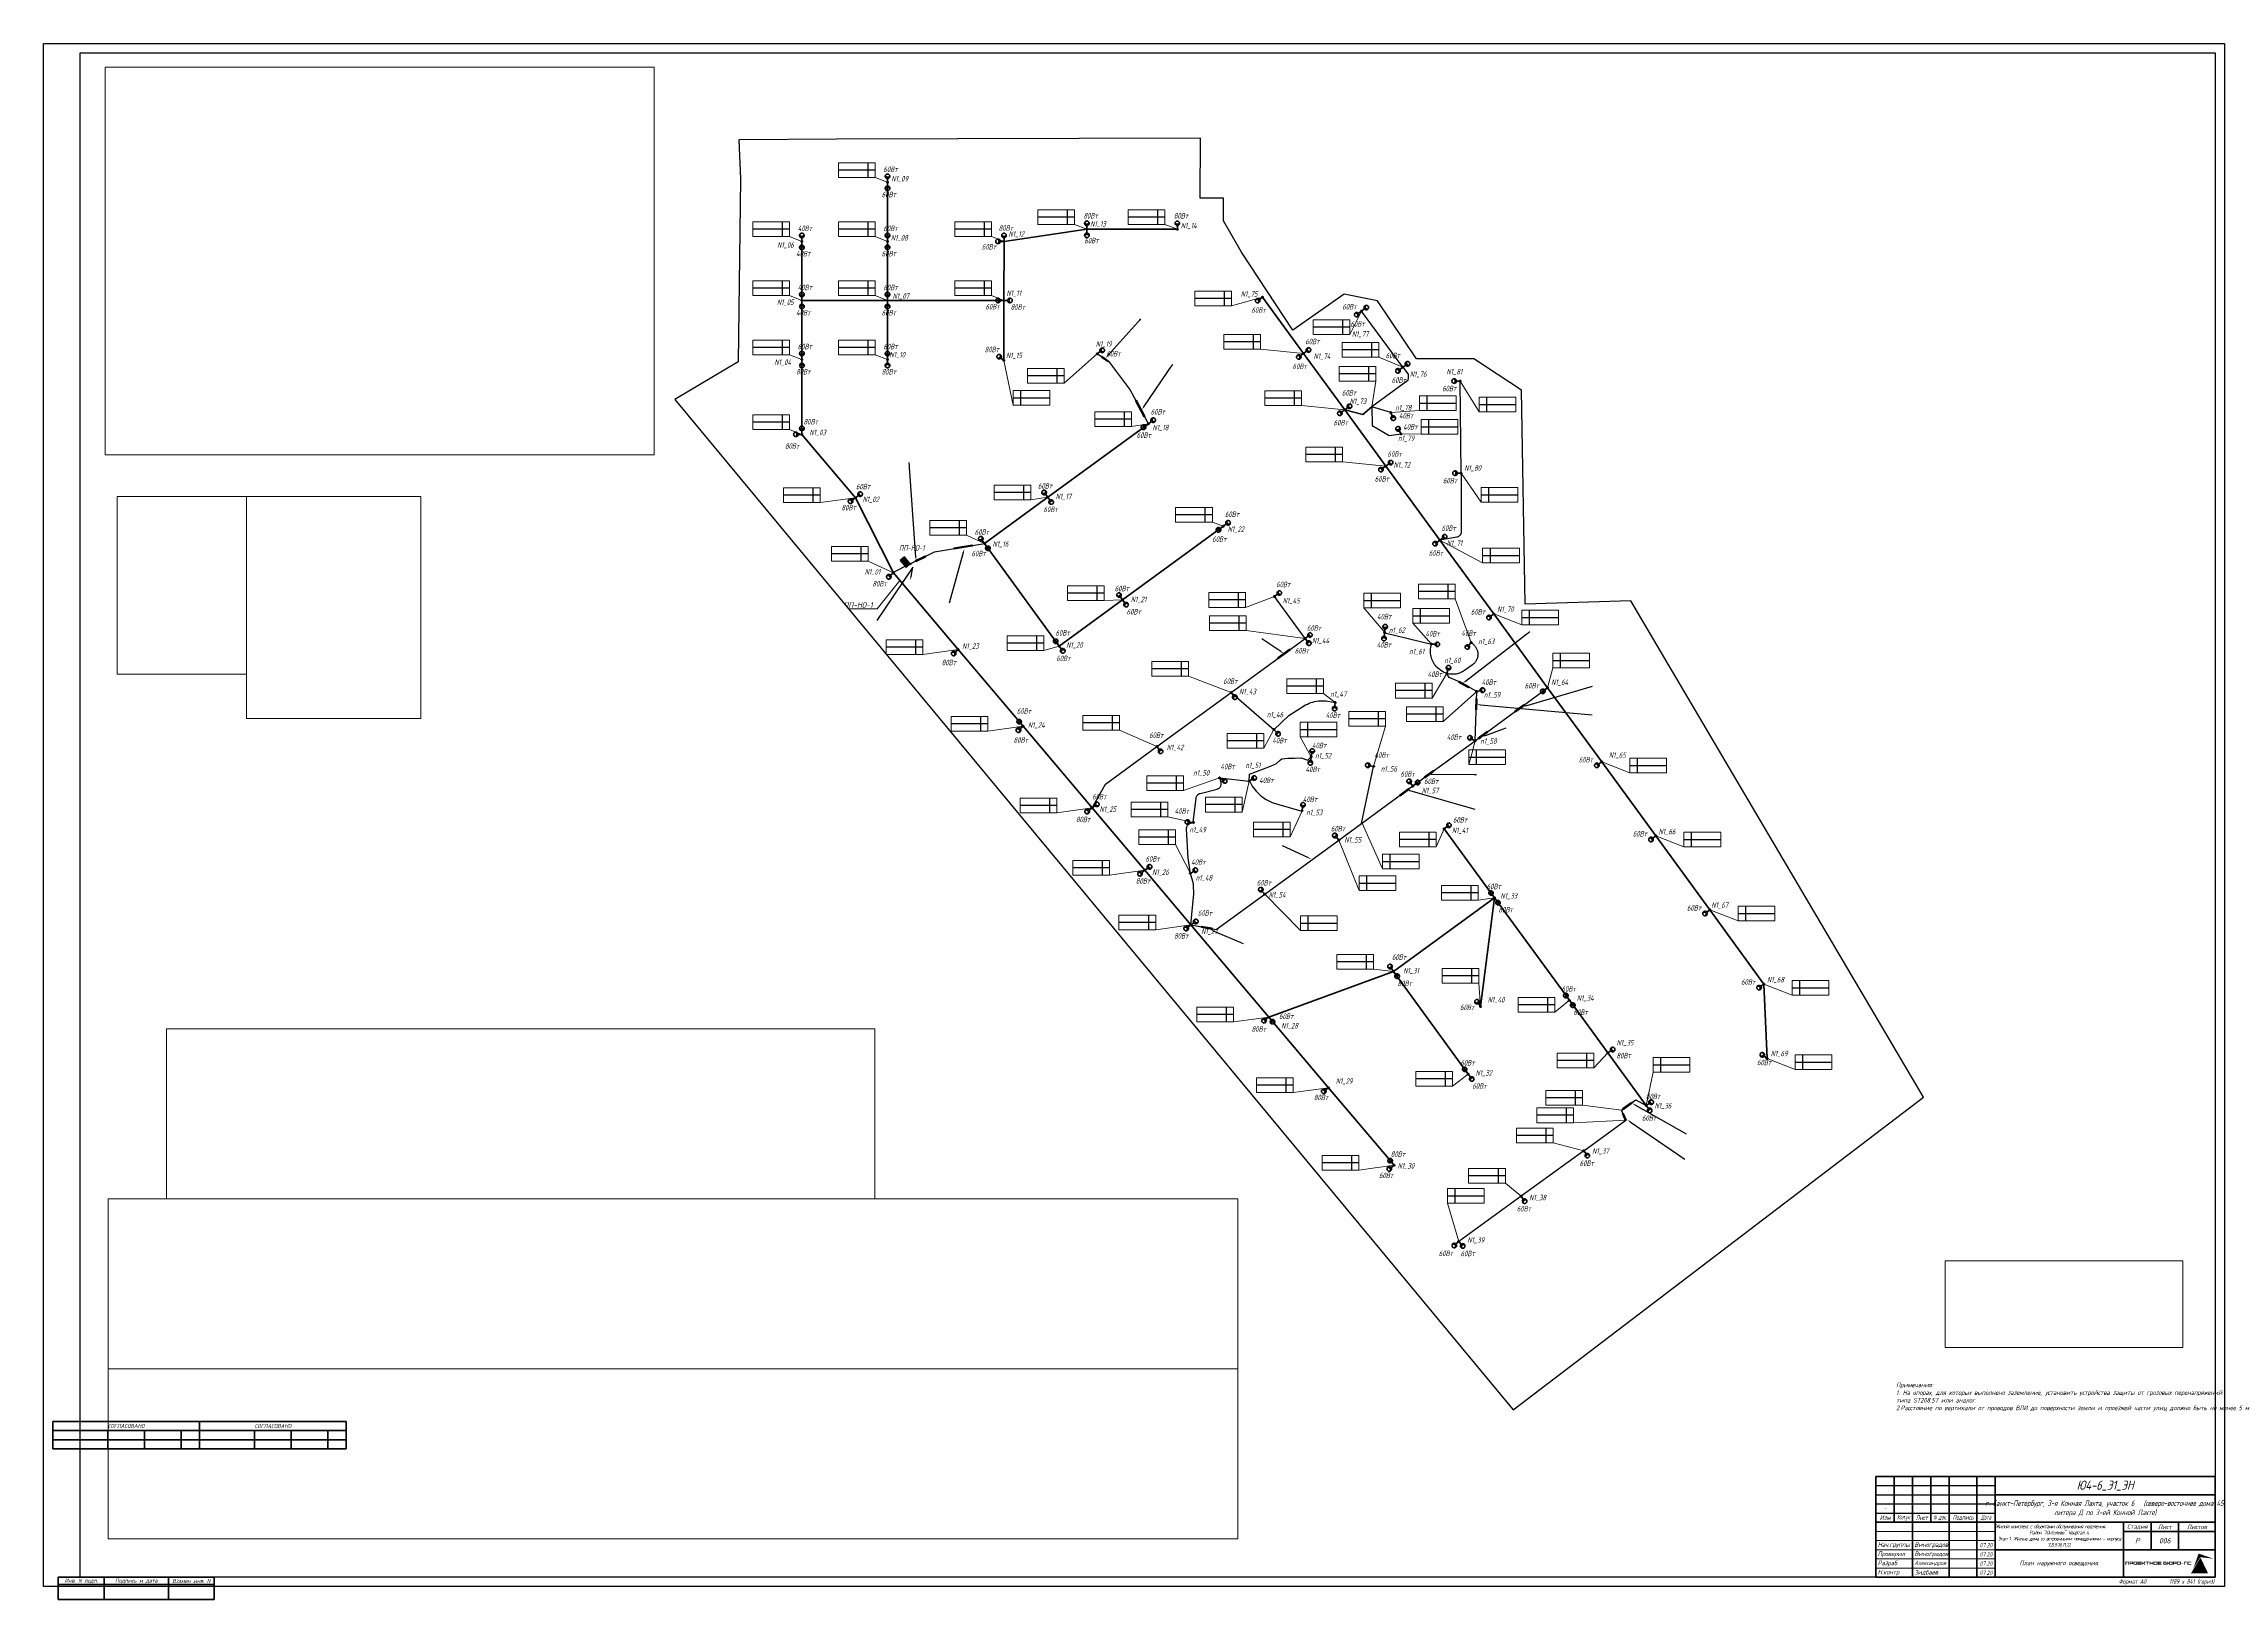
# Paper-space layout 'План наружного освещения_Э1' of a CAD drawing. Header units: millimetres. Extents: x -344 to 845, y -6 to 842.
# The model-space entities are those that its viewports show. They can reach past a viewport. Long polylines and large blocks are cut down to what shows.
import ezdxf
from ezdxf import colors
from ezdxf.entities.mleader import LeaderData, LeaderLine
from ezdxf.enums import TextEntityAlignment as Align
from ezdxf.math import Vec2, Vec3

# ---------------------------------------------------------------- set-up
doc = ezdxf.new("R2010")
doc.units = ezdxf.units.MM
doc.set_wipeout_variables(frame=1)
doc.linetypes.add('CONTINOUS', pattern=[0])
doc.layers.add('0 @ 1', color=7, linetype='Continuous')
for name, color, linetype, lineweight in [('_ПР_НО', 10, 'Continuous', 30), ('Общее_Логотип', 250, 'Continuous', 25), ('Общее_Рамка', 7, 'Continuous', 20), ('Общее_Рамка @ 1', 7, 'Continuous', 20), ('Общее_Текст @ 1', 7, 'Continuous', 30), ('ЭО_Воздушная линия', 10, 'Continuous', 35), ('ЭО_Кабельная линия', 3, 'ID_N', 30), ('ЭО_Пл_Опора', 10, 'Continuous', 35), ('ЭО_Пл_Опора_Светильники', 10, 'Continuous', 35), ('ЭО_Пл_Светильники', 10, 'Continuous', 25), ('ЭО_Пл_Светильники_Текст', 10, 'Continuous', 20), ('ЭО_Пл_Щиты', 7, 'Continuous', 25), ('ЭО_Пл_Щиты_Текст @ 500', 7, 'Continuous', 20), ('ЭС_Координата', 7, 'Continuous', 25)]:
    doc.layers.add(name, color=color, linetype=linetype, lineweight=lineweight)
doc.layers.add('ЭО_Vp', color=10, linetype='Continuous', lineweight=25, plot=False)
doc.styles.add('ПБГС', font='simplex.shx', dxfattribs={"width": 0.8, "oblique": 15})
doc.linetypes.add('ID_N', pattern='A,0,3,-3,["N",ПБГС,S=1.2,R=0,X=-1,Y=-0.5],-3,6', length=15)

# ---------------------------------------------------------------- blocks, each defined once
blk = doc.blocks.new('*T12')
at = {"color": 0, "linetype": 'ByBlock', "lineweight": 40, "transparency": 16777216}
for p, q in [((0, 0), (85, 0)), ((0, 0), (0, -12)), ((25, 0), (25, -12)), ((60, 0), (60, -12)), ((85, 0), (85, -12)), ((0, -4), (85, -4)), ((0, -12), (85, -12))]:
    blk.add_line(p, q, dxfattribs=at)
at = {"color": 0, "transparency": 16777216, "char_height": 2.25, "attachment_point": 5, "style": 'ПБГС'}
for s, insert, width in [('Инв. N подп.', (12.5, -2), 24), ('Подпись и дата', (42.5, -2), 34), ('Взамен инв. N', (72.5, -2), 24)]:
    blk.add_mtext(s, dxfattribs=dict(at, insert=insert, width=width))
blk = doc.blocks.new('*T13')
at = {"color": 0, "linetype": 'ByBlock', "lineweight": 40, "transparency": 16777216}
for p, q in [((0, 0), (160, 0)), ((0, 0), (0, -15)), ((80, 0), (80, -15)), ((160, 0), (160, -15)), ((0, -5), (160, -5)), ((0, -10), (160, -10)), ((30, -5), (30, -15)), ((50, -5), (50, -15)), ((70, -5), (70, -15)), ((110, -5), (110, -15)), ((130, -5), (130, -15)), ((150, -5), (150, -15)), ((0, -15), (160, -15))]:
    blk.add_line(p, q, dxfattribs=at)
at = {"color": 0, "transparency": 16777216, "char_height": 2.25, "width": 79, "attachment_point": 5, "style": 'ПБГС'}
for insert in [(40, -2.5), (120, -2.5)]:
    blk.add_mtext('СОГЛАСОВАНО', dxfattribs=dict(at, insert=insert))
blk = doc.blocks.new('*U11')
at = {"lineweight": 30}
for points in [[(0, 0), (-1189, 0), (-1189, 841), (0, 841)], [(-5, 5), (-1169, 5), (-1169, 836), (-5, 836)]]:
    blk.add_lwpolyline(points, close=True, dxfattribs=at)
for name, p in [('*T13', (-1184, 90)), ('*T12', (-1181, 5))]:
    blk.add_blockref(name, p)
blk = doc.blocks.new('ПБ-ГС_Логотип')
h = blk.add_hatch(color=256)
h.dxf.hatch_style = 1
h.paths.add_polyline_path([(-11.8, 8.6), (-11.8, 8.6), (-11.8, 8.6), (-11.8, 8.7), (-11.8, 8.7), (-11.8, 8.7), (-11.8, 8.8), (-11.8, 8.8), (-11.8, 8.8), (-11.8, 8.8), (-11.8, 8.9), (-11.8, 8.9), (-11.8, 8.9), (-11.8, 8.9), (-11.8, 8.9), (-11.8, 8.9), (-11.8, 8.9), (-11.8, 8.9), (-11.9, 8.9), (-11.9, 8.9), (-12, 8.9), (-12, 8.9), (-12.1, 8.9), (-12.2, 8.9), (-12.3, 8.9), (-12.4, 8.9), (-12.5, 8.9), (-12.6, 8.9), (-12.7, 8.9), (-12.9, 8.9), (-13.1, 8.9), (-13.3, 8.9), (-13.4, 8.9), (-13.5, 8.9), (-13.6, 8.9), (-13.7, 8.9), (-13.8, 8.9), (-13.9, 8.9), (-13.9, 8.9), (-14, 8.9), (-14.1, 8.9), (-14.1, 8.9), (-14.2, 8.9), (-14.2, 8.9), (-14.3, 8.9), (-14.3, 8.9), (-14.4, 8.9), (-14.4, 8.9), (-14.4, 8.9), (-14.4, 8.9), (-14.5, 8.9), (-14.5, 8.9), (-14.5, 8.9), (-14.5, 8.9), (-14.5, 8.9), (-14.5, 8.9), (-14.5, 8.9), (-14.5, 8.9), (-14.5, 8.8), (-14.5, 8.8), (-14.5, 8.8), (-14.5, 8.7), (-14.5, 8.7), (-14.5, 8.6), (-14.5, 8.5), (-14.5, 8.4), (-14.5, 8.4), (-14.5, 8.3), (-14.5, 8.2), (-14.5, 8), (-14.5, 7.8), (-14.5, 7.6), (-14.5, 7.5), (-14.5, 7.4), (-14.5, 7.3), (-14.5, 7.2), (-14.5, 7.2), (-14.5, 7.1), (-14.5, 7), (-14.5, 7), (-14.5, 6.9), (-14.5, 6.9), (-14.5, 6.8), (-14.5, 6.8), (-14.5, 6.8), (-14.5, 6.7), (-14.5, 6.7), (-14.5, 6.7), (-14.5, 6.7), (-14.5, 6.6), (-14.5, 6.6), (-14.5, 6.6), (-14.5, 6.6), (-14.5, 6.6), (-14.5, 6.6), (-14.5, 6.6), (-14.5, 6.6), (-14.4, 6.6), (-14.4, 6.6), (-14.4, 6.6), (-14.3, 6.6), (-14.2, 6.6), (-14.1, 6.6), (-14.1, 6.6), (-14, 6.6), (-14, 6.6), (-14, 6.6), (-14, 6.6), (-13.9, 6.6), (-13.9, 6.6), (-13.9, 6.6), (-13.9, 6.6), (-13.9, 6.6), (-13.9, 6.6), (-13.9, 6.6), (-13.9, 6.6), (-13.9, 6.6), (-13.9, 6.6), (-13.9, 6.7), (-13.9, 6.7), (-13.9, 6.8), (-13.9, 6.8), (-13.9, 6.9), (-13.9, 6.9), (-13.9, 7), (-13.9, 7.1), (-13.9, 7.2), (-13.9, 7.5), (-13.9, 7.7), (-13.9, 7.8), (-13.9, 7.8), (-13.9, 7.9), (-13.9, 8), (-13.9, 8), (-13.9, 8), (-13.9, 8.1), (-13.9, 8.1), (-13.9, 8.2), (-13.9, 8.2), (-13.9, 8.2), (-13.9, 8.3), (-13.9, 8.3), (-13.9, 8.3), (-13.9, 8.3), (-13.9, 8.4), (-13.9, 8.4), (-13.9, 8.4), (-13.9, 8.4), (-13.9, 8.4), (-13.9, 8.4), (-13.9, 8.4), (-13.9, 8.4), (-13.8, 8.4), (-13.8, 8.4), (-13.8, 8.4), (-13.7, 8.4), (-13.7, 8.4), (-13.6, 8.4), (-13.5, 8.4), (-13.4, 8.4), (-13.3, 8.4), (-13.1, 8.4), (-13, 8.4), (-12.8, 8.4), (-12.8, 8.4), (-12.8, 8.4), (-12.7, 8.4), (-12.7, 8.4), (-12.6, 8.4), (-12.6, 8.4), (-12.6, 8.4), (-12.5, 8.4), (-12.5, 8.4), (-12.4, 8.4), (-12.4, 8.4), (-12.4, 8.4), (-12.4, 8.4), (-12.4, 8.4), (-12.4, 8.4), (-12.4, 8.4), (-12.4, 8.4), (-12.4, 8.3), (-12.4, 8.3), (-12.4, 8.3), (-12.4, 8.3), (-12.4, 8.2), (-12.4, 8.2), (-12.4, 8.1), (-12.4, 8.1), (-12.4, 8), (-12.4, 7.9), (-12.4, 7.7), (-12.4, 7.6), (-12.4, 7.5), (-12.4, 7.3), (-12.4, 7.2), (-12.4, 7.1), (-12.4, 7.1), (-12.4, 7), (-12.4, 7), (-12.4, 6.9), (-12.4, 6.9), (-12.4, 6.8), (-12.4, 6.8), (-12.4, 6.8), (-12.4, 6.7), (-12.4, 6.7), (-12.4, 6.7), (-12.4, 6.7), (-12.4, 6.6), (-12.4, 6.6), (-12.4, 6.6), (-12.4, 6.6), (-12.4, 6.6), (-12.4, 6.6), (-12.4, 6.6), (-12.4, 6.6), (-12.3, 6.6), (-12.3, 6.6), (-12.3, 6.6), (-12.2, 6.6), (-12.1, 6.6), (-12, 6.6), (-12, 6.6), (-11.9, 6.6), (-11.9, 6.6), (-11.9, 6.6), (-11.8, 6.6), (-11.8, 6.6), (-11.8, 6.6), (-11.8, 6.6), (-11.8, 6.6), (-11.8, 6.6), (-11.8, 6.6), (-11.8, 6.6), (-11.8, 6.6), (-11.8, 6.6), (-11.8, 6.7), (-11.8, 6.7), (-11.8, 6.8), (-11.8, 6.8), (-11.8, 6.9), (-11.8, 7), (-11.8, 7), (-11.8, 7.1), (-11.8, 7.2), (-11.8, 7.4), (-11.8, 7.7), (-11.8, 7.9), (-11.8, 8.1), (-11.8, 8.2), (-11.8, 8.2), (-11.8, 8.3), (-11.8, 8.4), (-11.8, 8.4), (-11.8, 8.5)])
h = blk.add_hatch(color=256)
h.dxf.hatch_style = 1
h.paths.add_polyline_path([(-9.6, 7.2), (-9.6, 7.2), (-9.6, 7.2), (-9.7, 7.2), (-9.7, 7.2), (-9.7, 7.2), (-9.7, 7.2), (-9.8, 7.2), (-9.8, 7.2), (-9.8, 7.2), (-9.9, 7.2), (-9.9, 7.2), (-9.9, 7.2), (-9.9, 7.2), (-10, 7.2), (-10.1, 7.2), (-10.1, 7.2), (-10.2, 7.2), (-10.3, 7.2), (-10.5, 7.2), (-10.6, 7.2), (-10.7, 7.2), (-10.7, 7.2), (-10.7, 7.2), (-10.8, 7.2), (-10.8, 7.2), (-10.8, 7.2), (-10.8, 7.2), (-10.9, 7.2), (-10.9, 7.2), (-10.9, 7.2), (-10.9, 7.2), (-10.9, 7.2), (-10.9, 7.2), (-10.9, 7.2), (-10.9, 7.2), (-10.9, 7.2), (-10.9, 7.2), (-10.9, 7.1), (-10.9, 7.1), (-10.9, 7.1), (-10.9, 7.1), (-10.9, 7.1), (-10.9, 7), (-10.9, 7), (-10.9, 7), (-10.9, 6.9), (-10.9, 6.8), (-10.9, 6.8), (-10.9, 6.7), (-10.9, 6.7), (-10.9, 6.6), (-10.9, 6.6), (-10.9, 6.6), (-10.9, 6.6), (-10.9, 6.6), (-10.9, 6.6), (-10.9, 6.6), (-10.9, 6.6), (-10.9, 6.6), (-10.9, 6.6), (-11, 6.6), (-11, 6.6), (-11, 6.6), (-11, 6.6), (-11, 6.6), (-11.1, 6.6), (-11.1, 6.6), (-11.2, 6.6), (-11.2, 6.6), (-11.3, 6.6), (-11.4, 6.6), (-11.4, 6.6), (-11.4, 6.6), (-11.5, 6.6), (-11.5, 6.6), (-11.5, 6.6), (-11.5, 6.6), (-11.5, 6.6), (-11.5, 6.6), (-11.5, 6.6), (-11.5, 6.6), (-11.5, 6.6), (-11.5, 6.6), (-11.5, 6.7), (-11.5, 6.7), (-11.5, 6.7), (-11.5, 6.7), (-11.5, 6.7), (-11.5, 6.8), (-11.5, 6.8), (-11.5, 6.8), (-11.5, 6.9), (-11.5, 6.9), (-11.5, 7), (-11.5, 7), (-11.5, 7.1), (-11.5, 7.1), (-11.5, 7.2), (-11.5, 7.2), (-11.5, 7.3), (-11.5, 7.4), (-11.5, 7.5), (-11.5, 7.5), (-11.5, 7.6), (-11.5, 7.8), (-11.5, 7.9), (-11.5, 8.1), (-11.5, 8.3), (-11.5, 8.3), (-11.5, 8.4), (-11.5, 8.5), (-11.5, 8.5), (-11.5, 8.6), (-11.5, 8.7), (-11.5, 8.7), (-11.5, 8.8), (-11.5, 8.8), (-11.5, 8.8), (-11.5, 8.9), (-11.5, 8.9), (-11.5, 8.9), (-11.5, 8.9), (-11.5, 8.9), (-11.5, 8.9), (-11.5, 8.9), (-11.5, 8.9), (-11.5, 8.9), (-11.5, 8.9), (-11.5, 8.9), (-11.4, 8.9), (-11.4, 8.9), (-11.4, 8.9), (-11.4, 8.9), (-11.4, 8.9), (-11.3, 8.9), (-11.3, 8.9), (-11.3, 8.9), (-11.2, 8.9), (-11.2, 8.9), (-11.2, 8.9), (-11.1, 8.9), (-11.1, 8.9), (-11, 8.9), (-11, 8.9), (-10.9, 8.9), (-10.9, 8.9), (-10.8, 8.9), (-10.7, 8.9), (-10.5, 8.9), (-10.3, 8.9), (-10.1, 8.9), (-10.1, 8.9), (-10, 8.9), (-10, 8.9), (-9.9, 8.9), (-9.9, 8.9), (-9.8, 8.9), (-9.8, 8.9), (-9.7, 8.9), (-9.7, 8.9), (-9.7, 8.9), (-9.7, 8.9), (-9.6, 8.9), (-9.6, 8.9), (-9.6, 8.9), (-9.6, 8.9), (-9.6, 8.9), (-9.6, 8.9), (-9.5, 8.9), (-9.5, 8.9), (-9.4, 8.9), (-9.4, 8.9), (-9.4, 8.9), (-9.3, 8.9), (-9.2, 8.9), (-9.2, 8.9), (-9.1, 8.8), (-9.1, 8.8), (-9.1, 8.8), (-9, 8.8), (-9, 8.8), (-9, 8.7), (-8.9, 8.7), (-8.9, 8.7), (-8.9, 8.7), (-8.9, 8.6), (-8.9, 8.6), (-8.9, 8.6), (-8.9, 8.5), (-8.9, 8.5), (-8.9, 8.5), (-8.9, 8.4), (-8.8, 8.4), (-8.8, 8.3), (-8.8, 8.3), (-8.8, 8.2), (-8.8, 8.2), (-8.8, 8.1), (-8.8, 8.1), (-8.8, 8.1), (-8.8, 8), (-8.8, 8), (-8.8, 8), (-8.8, 7.9), (-8.8, 7.9), (-8.8, 7.9), (-8.8, 7.8), (-8.8, 7.8), (-8.9, 7.7), (-8.9, 7.6), (-8.9, 7.5), (-8.9, 7.5), (-8.9, 7.4), (-8.9, 7.4), (-8.9, 7.4), (-8.9, 7.3), (-9, 7.3), (-9, 7.3), (-9, 7.3), (-9, 7.3), (-9, 7.3), (-9.1, 7.2), (-9.1, 7.2), (-9.1, 7.2), (-9.1, 7.2), (-9.2, 7.2), (-9.2, 7.2), (-9.3, 7.2), (-9.3, 7.2), (-9.4, 7.2), (-9.4, 7.2), (-9.5, 7.2), (-9.5, 7.2), (-9.6, 7.2), (-9.6, 7.2), (-9.6, 7.2)])
h.paths.add_polyline_path([(-9.5, 8.4), (-9.5, 8.3), (-9.5, 8.3), (-9.5, 8.3), (-9.5, 8.3), (-9.5, 8.3), (-9.5, 8.2), (-9.5, 8.2), (-9.5, 8.1), (-9.5, 8.1), (-9.5, 8.1), (-9.5, 8.1), (-9.5, 8.1), (-9.5, 8.1), (-9.5, 8.1), (-9.5, 8), (-9.5, 8), (-9.5, 7.9), (-9.5, 7.9), (-9.5, 7.9), (-9.5, 7.8), (-9.5, 7.8), (-9.5, 7.8), (-9.5, 7.8), (-9.5, 7.7), (-9.5, 7.7), (-9.5, 7.7), (-9.5, 7.7), (-9.6, 7.7), (-9.6, 7.7), (-9.7, 7.7), (-9.7, 7.7), (-9.7, 7.7), (-9.7, 7.7), (-9.7, 7.7), (-9.7, 7.7), (-9.7, 7.7), (-9.8, 7.7), (-9.8, 7.7), (-9.9, 7.7), (-9.9, 7.7), (-10, 7.7), (-10.1, 7.7), (-10.2, 7.7), (-10.4, 7.7), (-10.5, 7.7), (-10.5, 7.7), (-10.6, 7.7), (-10.6, 7.7), (-10.7, 7.7), (-10.7, 7.7), (-10.8, 7.7), (-10.8, 7.7), (-10.8, 7.7), (-10.8, 7.7), (-10.8, 7.7), (-10.9, 7.7), (-10.9, 7.7), (-10.9, 7.7), (-10.9, 7.7), (-10.9, 7.7), (-10.9, 7.7), (-10.9, 7.7), (-10.9, 7.8), (-10.9, 7.8), (-10.9, 7.8), (-10.9, 7.8), (-10.9, 7.9), (-10.9, 8), (-10.9, 8.1), (-10.9, 8.2), (-10.9, 8.2), (-10.9, 8.3), (-10.9, 8.3), (-10.9, 8.3), (-10.9, 8.3), (-10.9, 8.4), (-10.9, 8.4), (-10.9, 8.4), (-10.9, 8.4), (-10.9, 8.4), (-10.9, 8.4), (-10.8, 8.4), (-10.8, 8.4), (-10.7, 8.4), (-10.7, 8.4), (-10.6, 8.4), (-10.5, 8.4), (-10.2, 8.4), (-10.1, 8.4), (-10.1, 8.4), (-10, 8.4), (-10, 8.4), (-9.9, 8.4), (-9.9, 8.4), (-9.8, 8.4), (-9.8, 8.4), (-9.8, 8.4), (-9.8, 8.4), (-9.8, 8.4), (-9.7, 8.4), (-9.7, 8.4), (-9.7, 8.4), (-9.7, 8.4), (-9.7, 8.4), (-9.7, 8.4), (-9.7, 8.4), (-9.7, 8.4), (-9.6, 8.4), (-9.6, 8.4), (-9.6, 8.4), (-9.6, 8.4), (-9.5, 8.4)], flags=16)
h = blk.add_hatch(color=256)
h.dxf.hatch_style = 1
h.paths.add_polyline_path([(-6.9, 6.6), (-6.9, 6.6), (-6.9, 6.6), (-6.9, 6.6), (-6.9, 6.6), (-7, 6.6), (-7, 6.6), (-7, 6.6), (-7.1, 6.6), (-7.1, 6.6), (-7.2, 6.6), (-7.2, 6.6), (-7.3, 6.6), (-7.4, 6.6), (-7.4, 6.6), (-7.5, 6.6), (-7.5, 6.6), (-7.6, 6.6), (-7.6, 6.6), (-7.6, 6.6), (-7.6, 6.6), (-7.6, 6.6), (-7.6, 6.6), (-7.6, 6.6), (-7.6, 6.6), (-7.7, 6.6), (-7.7, 6.6), (-7.7, 6.6), (-7.8, 6.6), (-7.8, 6.6), (-7.8, 6.6), (-7.9, 6.6), (-7.9, 6.6), (-8, 6.6), (-8.1, 6.6), (-8.2, 6.6), (-8.2, 6.6), (-8.3, 6.6), (-8.3, 6.6), (-8.4, 6.7), (-8.4, 6.7), (-8.4, 6.7), (-8.4, 6.7), (-8.5, 6.7), (-8.5, 6.7), (-8.5, 6.8), (-8.5, 6.8), (-8.6, 6.8), (-8.6, 6.9), (-8.6, 6.9), (-8.6, 7), (-8.6, 7), (-8.6, 7.1), (-8.6, 7.1), (-8.6, 7.2), (-8.6, 7.2), (-8.7, 7.3), (-8.7, 7.4), (-8.7, 7.4), (-8.7, 7.4), (-8.7, 7.4), (-8.7, 7.4), (-8.7, 7.4), (-8.7, 7.5), (-8.7, 7.5), (-8.7, 7.5), (-8.7, 7.5), (-8.7, 7.5), (-8.7, 7.6), (-8.7, 7.6), (-8.7, 7.7), (-8.7, 7.7), (-8.7, 7.7), (-8.7, 7.9), (-8.7, 7.9), (-8.7, 7.9), (-8.7, 8), (-8.7, 8), (-8.7, 8), (-8.7, 8.1), (-8.7, 8.1), (-8.7, 8.1), (-8.7, 8.1), (-8.7, 8.1), (-8.7, 8.1), (-8.7, 8.1), (-8.7, 8.1), (-8.7, 8.1), (-8.6, 8.2), (-8.6, 8.2), (-8.6, 8.3), (-8.6, 8.3), (-8.6, 8.4), (-8.6, 8.4), (-8.6, 8.5), (-8.6, 8.5), (-8.6, 8.6), (-8.5, 8.7), (-8.5, 8.7), (-8.5, 8.7), (-8.4, 8.8), (-8.4, 8.8), (-8.4, 8.8), (-8.4, 8.8), (-8.4, 8.8), (-8.3, 8.8), (-8.3, 8.9), (-8.3, 8.9), (-8.2, 8.9), (-8.2, 8.9), (-8.2, 8.9), (-8.1, 8.9), (-8.1, 8.9), (-8, 8.9), (-8, 8.9), (-8, 8.9), (-7.9, 8.9), (-7.9, 8.9), (-7.8, 8.9), (-7.7, 8.9), (-7.7, 8.9), (-7.6, 8.9), (-7.6, 8.9), (-7.6, 8.9), (-7.6, 8.9), (-7.6, 8.9), (-7.6, 8.9), (-7.6, 8.9), (-7.6, 8.9), (-7.5, 8.9), (-7.5, 8.9), (-7.5, 8.9), (-7.4, 8.9), (-7.4, 8.9), (-7.3, 8.9), (-7.2, 8.9), (-7.1, 8.9), (-7.1, 8.9), (-7, 8.9), (-7, 8.9), (-6.9, 8.9), (-6.9, 8.9), (-6.9, 8.9), (-6.9, 8.9), (-6.9, 8.9), (-6.9, 8.9), (-6.9, 8.9), (-6.9, 8.9), (-6.8, 8.9), (-6.8, 8.9), (-6.8, 8.9), (-6.8, 8.9), (-6.7, 8.9), (-6.7, 8.9), (-6.6, 8.9), (-6.6, 8.9), (-6.5, 8.9), (-6.4, 8.9), (-6.3, 8.9), (-6.3, 8.9), (-6.2, 8.9), (-6.2, 8.8), (-6.1, 8.8), (-6.1, 8.8), (-6.1, 8.8), (-6.1, 8.8), (-6, 8.8), (-6, 8.7), (-6, 8.7), (-6, 8.7), (-5.9, 8.6), (-5.9, 8.6), (-5.9, 8.6), (-5.9, 8.5), (-5.9, 8.5), (-5.9, 8.4), (-5.9, 8.3), (-5.9, 8.3), (-5.9, 8.2), (-5.9, 8.1), (-5.9, 8.1), (-5.9, 8.1), (-5.9, 8.1), (-5.9, 8.1), (-5.9, 8.1), (-5.9, 8), (-5.9, 8), (-5.9, 8), (-5.9, 8), (-5.9, 7.9), (-5.9, 7.9), (-5.9, 7.9), (-5.9, 7.8), (-5.9, 7.7), (-5.9, 7.6), (-5.9, 7.6), (-5.9, 7.5), (-5.9, 7.5), (-5.9, 7.5), (-5.9, 7.5), (-5.9, 7.4), (-5.9, 7.4), (-5.9, 7.4), (-5.9, 7.4), (-5.9, 7.4), (-5.9, 7.4), (-5.9, 7.4), (-5.9, 7.4), (-5.9, 7.4), (-5.9, 7.3), (-5.9, 7.3), (-5.9, 7.3), (-5.9, 7.2), (-5.9, 7.2), (-5.9, 7.1), (-5.9, 7.1), (-5.9, 7), (-5.9, 6.9), (-6, 6.9), (-6, 6.8), (-6, 6.8), (-6.1, 6.7), (-6.1, 6.7), (-6.1, 6.7), (-6.1, 6.7), (-6.1, 6.7), (-6.2, 6.7), (-6.2, 6.6), (-6.2, 6.6), (-6.3, 6.6), (-6.3, 6.6), (-6.3, 6.6), (-6.4, 6.6), (-6.4, 6.6), (-6.5, 6.6), (-6.5, 6.6), (-6.5, 6.6), (-6.6, 6.6), (-6.7, 6.6), (-6.7, 6.6), (-6.8, 6.6), (-6.8, 6.6), (-6.9, 6.6), (-6.9, 6.6), (-6.9, 6.6)])
h.paths.add_polyline_path([(-7.8, 8.4), (-7.7, 8.4), (-7.7, 8.4), (-7.7, 8.4), (-7.7, 8.4), (-7.7, 8.4), (-7.6, 8.4), (-7.6, 8.4), (-7.6, 8.4), (-7.6, 8.4), (-7.6, 8.4), (-7.6, 8.4), (-7.6, 8.4), (-7.5, 8.4), (-7.5, 8.4), (-7.4, 8.4), (-7.3, 8.4), (-7.2, 8.4), (-7.1, 8.4), (-7.1, 8.4), (-7, 8.4), (-7, 8.4), (-7, 8.4), (-6.9, 8.4), (-6.9, 8.4), (-6.9, 8.4), (-6.9, 8.4), (-6.9, 8.4), (-6.9, 8.4), (-6.9, 8.4), (-6.9, 8.4), (-6.9, 8.4), (-6.8, 8.4), (-6.8, 8.4), (-6.8, 8.4), (-6.7, 8.4), (-6.7, 8.4), (-6.7, 8.4), (-6.6, 8.3), (-6.6, 8.3), (-6.6, 8.3), (-6.6, 8.3), (-6.6, 8.3), (-6.5, 8.3), (-6.5, 8.3), (-6.5, 8.2), (-6.5, 8.2), (-6.5, 8.2), (-6.5, 8.1), (-6.5, 8.1), (-6.5, 8.1), (-6.5, 8), (-6.5, 8), (-6.5, 8), (-6.5, 8), (-6.5, 8), (-6.5, 8), (-6.5, 8), (-6.5, 7.9), (-6.5, 7.9), (-6.5, 7.9), (-6.5, 7.8), (-6.5, 7.7), (-6.5, 7.7), (-6.5, 7.6), (-6.5, 7.6), (-6.5, 7.6), (-6.5, 7.6), (-6.5, 7.6), (-6.5, 7.5), (-6.5, 7.5), (-6.5, 7.5), (-6.5, 7.5), (-6.5, 7.5), (-6.5, 7.5), (-6.5, 7.4), (-6.5, 7.4), (-6.5, 7.4), (-6.5, 7.3), (-6.5, 7.3), (-6.5, 7.3), (-6.5, 7.3), (-6.5, 7.2), (-6.5, 7.2), (-6.6, 7.2), (-6.6, 7.2), (-6.6, 7.2), (-6.6, 7.1), (-6.6, 7.1), (-6.6, 7.1), (-6.7, 7.1), (-6.8, 7.1), (-6.8, 7.1), (-6.8, 7.1), (-6.8, 7.1), (-6.9, 7.1), (-6.9, 7.1), (-6.9, 7.1), (-6.9, 7.1), (-6.9, 7.1), (-6.9, 7.1), (-7, 7.1), (-7, 7.1), (-7.1, 7.1), (-7.1, 7.1), (-7.2, 7.1), (-7.3, 7.1), (-7.4, 7.1), (-7.5, 7.1), (-7.5, 7.1), (-7.5, 7.1), (-7.6, 7.1), (-7.6, 7.1), (-7.6, 7.1), (-7.6, 7.1), (-7.6, 7.1), (-7.6, 7.1), (-7.6, 7.1), (-7.6, 7.1), (-7.6, 7.1), (-7.6, 7.1), (-7.7, 7.1), (-7.7, 7.1), (-7.7, 7.1), (-7.8, 7.1), (-7.8, 7.1), (-7.9, 7.1), (-7.9, 7.1), (-7.9, 7.2), (-7.9, 7.2), (-7.9, 7.2), (-8, 7.2), (-8, 7.2), (-8, 7.2), (-8, 7.2), (-8, 7.3), (-8, 7.3), (-8, 7.4), (-8, 7.4), (-8, 7.4), (-8, 7.5), (-8, 7.5), (-8, 7.5), (-8, 7.5), (-8, 7.5), (-8, 7.5), (-8, 7.6), (-8, 7.6), (-8, 7.6), (-8, 7.7), (-8, 7.8), (-8, 7.8), (-8, 7.9), (-8, 7.9), (-8, 7.9), (-8, 7.9), (-8, 7.9), (-8, 8), (-8, 8), (-8, 8), (-8, 8), (-8, 8), (-8, 8), (-8, 8), (-8, 8.1), (-8, 8.1), (-8, 8.1), (-8, 8.2), (-8, 8.2), (-8, 8.2), (-8, 8.2), (-8, 8.3), (-8, 8.3), (-8, 8.3), (-7.9, 8.3), (-7.9, 8.3), (-7.9, 8.4), (-7.9, 8.4), (-7.9, 8.4)], flags=16)
h = blk.add_hatch(color=256)
h.dxf.hatch_style = 1
h.paths.add_polyline_path([(-3, 8.7), (-3, 8.8), (-3, 8.8), (-3, 8.8), (-3, 8.9), (-3, 8.9), (-3, 8.9), (-3, 8.9), (-3, 8.9), (-3, 8.9), (-3, 8.9), (-3.1, 8.9), (-3.1, 8.9), (-3.1, 8.9), (-3.1, 8.9), (-3.2, 8.9), (-3.2, 8.9), (-3.3, 8.9), (-3.4, 8.9), (-3.5, 8.9), (-3.6, 8.9), (-3.8, 8.9), (-3.9, 8.9), (-4.5, 8.9), (-4.6, 8.9), (-4.8, 8.9), (-4.9, 8.9), (-5, 8.9), (-5.1, 8.9), (-5.2, 8.9), (-5.3, 8.9), (-5.3, 8.9), (-5.4, 8.9), (-5.4, 8.9), (-5.5, 8.9), (-5.5, 8.9), (-5.6, 8.9), (-5.6, 8.9), (-5.6, 8.9), (-5.6, 8.9), (-5.6, 8.9), (-5.6, 8.9), (-5.6, 8.9), (-5.6, 8.9), (-5.6, 8.9), (-5.6, 8.8), (-5.6, 8.8), (-5.6, 8.8), (-5.6, 8.7), (-5.6, 8.6), (-5.6, 8.5), (-5.6, 8.4), (-5.6, 8.3), (-5.6, 8.2), (-5.6, 7.9), (-5.6, 7.7), (-5.6, 7.6), (-5.6, 7.4), (-5.6, 7.3), (-5.6, 7.2), (-5.6, 7.1), (-5.6, 7), (-5.6, 7), (-5.6, 6.9), (-5.6, 6.8), (-5.6, 6.8), (-5.6, 6.7), (-5.6, 6.7), (-5.6, 6.7), (-5.6, 6.6), (-5.6, 6.6), (-5.6, 6.6), (-5.6, 6.6), (-5.6, 6.6), (-5.6, 6.6), (-5.6, 6.6), (-5.6, 6.6), (-5.6, 6.6), (-5.6, 6.6), (-5.5, 6.6), (-5.5, 6.6), (-5.5, 6.6), (-5.4, 6.6), (-5.4, 6.6), (-5.3, 6.6), (-5.2, 6.6), (-5, 6.6), (-4.9, 6.6), (-4.8, 6.6), (-4.6, 6.6), (-4.3, 6.6), (-4.2, 6.6), (-4.1, 6.6), (-3.9, 6.6), (-3.8, 6.6), (-3.7, 6.6), (-3.6, 6.6), (-3.5, 6.6), (-3.4, 6.6), (-3.3, 6.6), (-3.3, 6.6), (-3.2, 6.6), (-3.2, 6.6), (-3.1, 6.6), (-3.1, 6.6), (-3.1, 6.6), (-3.1, 6.6), (-3, 6.6), (-3, 6.6), (-3, 6.6), (-3, 6.6), (-3, 6.6), (-3, 6.7), (-3, 6.7), (-3, 6.9), (-3, 7), (-3, 7), (-3, 7), (-3, 7.1), (-3, 7.1), (-3, 7.1), (-3, 7.1), (-3, 7.1), (-3, 7.1), (-3, 7.1), (-3.1, 7.1), (-3.1, 7.1), (-3.1, 7.1), (-3.2, 7.1), (-3.3, 7.1), (-3.4, 7.1), (-3.5, 7.1), (-3.6, 7.1), (-3.8, 7.1), (-4, 7.1), (-4.2, 7.1), (-4.3, 7.1), (-4.4, 7.1), (-4.5, 7.1), (-4.6, 7.1), (-4.6, 7.1), (-4.7, 7.1), (-4.8, 7.1), (-4.8, 7.1), (-4.9, 7.1), (-4.9, 7.1), (-4.9, 7.1), (-5, 7.1), (-5, 7.1), (-5, 7.1), (-5, 7.1), (-5, 7.1), (-5, 7.1), (-5, 7.1), (-5, 7.1), (-5, 7.2), (-5, 7.2), (-5, 7.2), (-5, 7.3), (-5, 7.4), (-5, 7.4), (-5, 7.5), (-5, 7.5), (-5, 7.5), (-5, 7.5), (-5, 7.5), (-5, 7.5), (-5, 7.5), (-5, 7.5), (-5, 7.5), (-5, 7.5), (-5, 7.5), (-5, 7.5), (-4.9, 7.5), (-4.9, 7.5), (-4.8, 7.5), (-4.7, 7.5), (-4.6, 7.5), (-4.5, 7.5), (-4.4, 7.5), (-4.2, 7.5), (-4, 7.5), (-3.9, 7.5), (-3.8, 7.5), (-3.7, 7.5), (-3.6, 7.5), (-3.5, 7.5), (-3.4, 7.5), (-3.3, 7.5), (-3.3, 7.5), (-3.2, 7.5), (-3.2, 7.5), (-3.2, 7.5), (-3.1, 7.5), (-3.1, 7.5), (-3.1, 7.5), (-3.1, 7.5), (-3, 7.5), (-3, 7.5), (-3, 7.6), (-3, 7.6), (-3, 7.6), (-3, 7.6), (-3, 7.7), (-3, 7.8), (-3, 7.8), (-3, 7.9), (-3, 7.9), (-3, 7.9), (-3, 7.9), (-3, 8), (-3, 8), (-3, 8), (-3, 8), (-3, 8), (-3, 8), (-3.1, 8), (-3.1, 8), (-3.1, 8), (-3.2, 8), (-3.3, 8), (-3.3, 8), (-3.4, 8), (-3.5, 8), (-3.6, 8), (-3.7, 8), (-4, 8), (-4.2, 8), (-4.3, 8), (-4.4, 8), (-4.5, 8), (-4.5, 8), (-4.6, 8), (-4.7, 8), (-4.7, 8), (-4.8, 8), (-4.8, 8), (-4.9, 8), (-4.9, 8), (-4.9, 8), (-5, 8), (-5, 8), (-5, 8), (-5, 8), (-5, 8), (-5, 8), (-5, 8), (-5, 8), (-5, 8.1), (-5, 8.3), (-5, 8.3), (-5, 8.3), (-5, 8.3), (-5, 8.4), (-5, 8.4), (-5, 8.4), (-5, 8.4), (-5, 8.4), (-5, 8.4), (-5, 8.4), (-5, 8.4), (-5, 8.4), (-4.9, 8.4), (-4.9, 8.4), (-4.8, 8.4), (-4.7, 8.4), (-4.6, 8.4), (-4.5, 8.4), (-4.4, 8.4), (-4.2, 8.4), (-4, 8.4), (-3.8, 8.4), (-3.7, 8.4), (-3.6, 8.4), (-3.5, 8.4), (-3.4, 8.4), (-3.4, 8.4), (-3.3, 8.4), (-3.3, 8.4), (-3.2, 8.4), (-3.2, 8.4), (-3.1, 8.4), (-3.1, 8.4), (-3.1, 8.4), (-3.1, 8.4), (-3, 8.4), (-3, 8.4), (-3, 8.4), (-3, 8.4), (-3, 8.4), (-3, 8.4), (-3, 8.5), (-3, 8.5), (-3, 8.5), (-3, 8.6)])
h = blk.add_hatch(color=256)
h.dxf.hatch_style = 1
h.paths.add_polyline_path([(-1, 7.2), (-1, 7.2), (-1, 7.2), (-1, 7.2), (-1, 7.2), (-1, 7.3), (-1, 7.3), (-1, 7.3), (-1, 7.3), (-1, 7.3), (-1, 7.4), (-1, 7.4), (-1, 7.4), (-1, 7.5), (-1, 7.5), (-1, 7.5), (-1, 7.5), (-1, 7.5), (-1.1, 7.5), (-1.1, 7.5), (-1.1, 7.5), (-1.1, 7.5), (-1.1, 7.5), (-1.2, 7.5), (-1.2, 7.5), (-1.2, 7.5), (-1.2, 7.5), (-1.2, 7.5), (-1.2, 7.5), (-1.3, 7.5), (-1.3, 7.5), (-1.3, 7.5), (-1.3, 7.5), (-1.3, 7.5), (-1.3, 7.5), (-1.4, 7.5), (-1.4, 7.5), (-1.4, 7.5), (-1.5, 7.5), (-1.5, 7.5), (-1.6, 7.5), (-1.7, 7.5), (-1.8, 7.5), (-1.9, 7.5), (-2, 7.5), (-2, 7.5), (-2.1, 7.5), (-2.1, 7.5), (-2.1, 7.5), (-2.2, 7.5), (-2.2, 7.5), (-2.2, 7.5), (-2.2, 7.5), (-2.2, 7.5), (-2.2, 7.5), (-2.2, 7.5), (-2.2, 7.5), (-2.2, 7.4), (-2.2, 7.4), (-2.2, 7.4), (-2.2, 7.3), (-2.2, 7.3), (-2.2, 7.3), (-2.2, 7.3), (-2.2, 7.3), (-2.2, 7.3), (-2.2, 7.3), (-2.2, 7.3), (-2.2, 7.2), (-2.2, 7.2), (-2.2, 7.2), (-2.2, 7.1), (-2.2, 7.1), (-2.2, 7.1), (-2.2, 7.1), (-2.2, 7.1), (-2.2, 7.1), (-2.2, 7.1), (-2.2, 7.1), (-2.2, 7), (-2.2, 7), (-2.2, 7), (-2.2, 7), (-2.2, 6.9), (-2.2, 6.9), (-2.2, 6.7), (-2.2, 6.7), (-2.2, 6.6), (-2.2, 6.6), (-2.2, 6.6), (-2.2, 6.6), (-2.2, 6.6), (-2.2, 6.6), (-2.2, 6.6), (-2.2, 6.6), (-2.2, 6.6), (-2.2, 6.6), (-2.3, 6.6), (-2.3, 6.6), (-2.3, 6.6), (-2.4, 6.6), (-2.4, 6.6), (-2.6, 6.6), (-2.7, 6.6), (-2.7, 6.6), (-2.7, 6.6), (-2.7, 6.6), (-2.8, 6.6), (-2.8, 6.6), (-2.8, 6.6), (-2.8, 6.6), (-2.8, 6.6), (-2.8, 6.6), (-2.8, 6.6), (-2.8, 6.6), (-2.8, 6.7), (-2.8, 6.7), (-2.8, 6.7), (-2.8, 6.8), (-2.8, 6.8), (-2.8, 6.9), (-2.8, 6.9), (-2.8, 6.9), (-2.8, 7), (-2.8, 7), (-2.8, 7.1), (-2.8, 7.1), (-2.8, 7.2), (-2.8, 7.3), (-2.8, 7.3), (-2.8, 7.4), (-2.8, 7.6), (-2.8, 7.7), (-2.8, 8), (-2.8, 8.2), (-2.8, 8.4), (-2.8, 8.4), (-2.8, 8.5), (-2.8, 8.6), (-2.8, 8.6), (-2.8, 8.7), (-2.8, 8.7), (-2.8, 8.8), (-2.8, 8.8), (-2.8, 8.9), (-2.8, 8.9), (-2.8, 8.9), (-2.8, 8.9), (-2.8, 8.9), (-2.8, 8.9), (-2.8, 8.9), (-2.8, 8.9), (-2.8, 8.9), (-2.7, 8.9), (-2.7, 8.9), (-2.7, 8.9), (-2.7, 8.9), (-2.6, 8.9), (-2.6, 8.9), (-2.6, 8.9), (-2.5, 8.9), (-2.4, 8.9), (-2.3, 8.9), (-2.3, 8.9), (-2.3, 8.9), (-2.2, 8.9), (-2.2, 8.9), (-2.2, 8.9), (-2.2, 8.9), (-2.2, 8.9), (-2.2, 8.9), (-2.2, 8.9), (-2.2, 8.8), (-2.2, 8.8), (-2.2, 8.8), (-2.2, 8.8), (-2.2, 8.7), (-2.2, 8.6), (-2.2, 8.6), (-2.2, 8.5), (-2.2, 8.5), (-2.2, 8.4), (-2.2, 8.4), (-2.2, 8.4), (-2.2, 8.4), (-2.2, 8.4), (-2.2, 8.4), (-2.2, 8.4), (-2.2, 8.4), (-2.2, 8.4), (-2.2, 8.4), (-2.2, 8.3), (-2.2, 8.3), (-2.2, 8.2), (-2.2, 8.2), (-2.2, 8.2), (-2.2, 8.2), (-2.2, 8.2), (-2.2, 8.2), (-2.2, 8.2), (-2.2, 8.2), (-2.2, 8.2), (-2.2, 8.1), (-2.2, 8.1), (-2.2, 8.1), (-2.2, 8), (-2.2, 8), (-2.2, 8), (-2.2, 8), (-2.2, 8), (-2.1, 8), (-2.1, 8), (-2.1, 8), (-2.1, 8), (-2.1, 8), (-2.1, 8), (-2, 8), (-2, 8), (-2, 8), (-1.9, 8), (-1.9, 8), (-1.8, 8), (-1.7, 8), (-1.6, 8), (-1.5, 8), (-1.4, 8), (-1.4, 8), (-1.4, 8), (-1.3, 8), (-1.3, 8), (-1.3, 8), (-1.3, 8), (-1.2, 8), (-1.2, 8), (-1.2, 8), (-1.1, 8), (-1.1, 8), (-1.1, 8), (-1, 8), (-1, 8), (-1, 8), (-1, 8.1), (-1, 8.1), (-1, 8.1), (-1, 8.1), (-1, 8.2), (-1, 8.2), (-1, 8.2), (-1, 8.2), (-1, 8.2), (-1, 8.2), (-1, 8.2), (-1, 8.3), (-1, 8.3), (-1, 8.3), (-1, 8.3), (-1, 8.3), (-1, 8.4), (-1, 8.4), (-1, 8.4), (-1, 8.5), (-1, 8.5), (-1, 8.6), (-1, 8.7), (-0.9, 8.7), (-0.9, 8.8), (-0.9, 8.8), (-0.9, 8.8), (-0.9, 8.8), (-0.8, 8.9), (-0.8, 8.9), (-0.8, 8.9), (-0.7, 8.9), (-0.7, 8.9), (-0.6, 8.9), (-0.6, 8.9), (-0.6, 8.9), (-0.6, 8.9), (-0.6, 8.9), (-0.6, 8.9), (-0.6, 8.9), (-0.5, 8.9), (-0.5, 8.9), (-0.5, 8.9), (-0.5, 8.9), (-0.5, 8.9), (-0.5, 8.9), (-0.5, 8.9), (-0.4, 8.9), (-0.4, 8.9), (-0.3, 8.9), (-0.3, 8.9), (-0.2, 8.9), (-0.1, 8.9), (-0.1, 8.9), (-0.1, 8.9), (-0.1, 8.9), (0, 8.9), (0, 8.9), (0, 8.9), (0, 8.9), (0, 8.9), (0, 8.8), (0, 8.8), (0, 8.8), (0, 8.7), (0, 8.7), (0, 8.6), (0, 8.6), (0, 8.5), (0, 8.5), (0, 8.5), (0, 8.5), (0, 8.5), (-0.1, 8.5), (-0.1, 8.5), (-0.1, 8.5), (-0.1, 8.5), (-0.1, 8.5), (-0.2, 8.5), (-0.2, 8.5), (-0.2, 8.5), (-0.2, 8.5), (-0.2, 8.5), (-0.2, 8.5), (-0.3, 8.5), (-0.3, 8.5), (-0.3, 8.5), (-0.4, 8.4), (-0.4, 8.4), (-0.4, 8.4), (-0.4, 8.4), (-0.4, 8.4), (-0.4, 8.3), (-0.4, 8.3), (-0.4, 8.3), (-0.4, 8.2), (-0.4, 8.2), (-0.4, 8.2), (-0.4, 8.2), (-0.4, 8.2), (-0.4, 8.2), (-0.4, 8.2), (-0.4, 8.2), (-0.4, 8.2), (-0.4, 8.2), (-0.4, 8.2), (-0.4, 8.1), (-0.4, 8.1), (-0.4, 8), (-0.4, 8), (-0.4, 8), (-0.5, 7.9), (-0.5, 7.9), (-0.5, 7.9), (-0.5, 7.9), (-0.5, 7.8), (-0.6, 7.8), (-0.6, 7.8), (-0.6, 7.8), (-0.7, 7.8), (-0.7, 7.8), (-0.8, 7.8), (-0.8, 7.8), (-0.8, 7.8), (-0.8, 7.8), (-0.7, 7.7), (-0.7, 7.7), (-0.7, 7.7), (-0.6, 7.7), (-0.6, 7.7), (-0.5, 7.7), (-0.5, 7.7), (-0.5, 7.7), (-0.4, 7.6), (-0.4, 7.6), (-0.4, 7.6), (-0.4, 7.5), (-0.4, 7.5), (-0.4, 7.5), (-0.4, 7.4), (-0.4, 7.4), (-0.4, 7.4), (-0.4, 7.3), (-0.4, 7.3), (-0.4, 7.3), (-0.4, 7.3), (-0.4, 7.2), (-0.4, 7.2), (-0.4, 7.2), (-0.3, 7.2), (-0.3, 7.1), (-0.3, 7.1), (-0.3, 7.1), (-0.3, 7), (-0.3, 7), (-0.2, 7), (-0.2, 7), (-0.2, 7), (-0.1, 7), (-0.1, 7), (-0.1, 7), (-0.1, 7), (-0.1, 7), (-0.1, 7), (-0.1, 7), (0, 7), (0, 7), (0, 7), (0, 7), (0, 7), (0, 7), (0, 7), (0, 6.9), (0, 6.9), (0, 6.9), (0, 6.8), (0, 6.7), (0, 6.7), (0, 6.6), (0, 6.6), (0, 6.6), (0, 6.6), (0, 6.6), (0, 6.6), (0, 6.6), (-0.1, 6.6), (-0.1, 6.6), (-0.1, 6.6), (-0.1, 6.6), (-0.1, 6.6), (-0.2, 6.6), (-0.3, 6.6), (-0.4, 6.6), (-0.4, 6.6), (-0.5, 6.6), (-0.5, 6.6), (-0.5, 6.6), (-0.5, 6.6), (-0.5, 6.6), (-0.5, 6.6), (-0.6, 6.6), (-0.6, 6.6), (-0.7, 6.6), (-0.7, 6.6), (-0.8, 6.6), (-0.8, 6.7), (-0.8, 6.7), (-0.9, 6.7), (-0.9, 6.7), (-0.9, 6.8), (-0.9, 6.8), (-0.9, 6.8), (-0.9, 6.9), (-1, 6.9), (-1, 7), (-1, 7), (-1, 7.1), (-1, 7.1), (-1, 7.2)])
h = blk.add_hatch(color=256)
h.dxf.hatch_style = 1
h.paths.add_polyline_path([(2.9, 8.8), (2.9, 8.9), (2.9, 8.9), (2.9, 8.9), (2.9, 8.9), (2.9, 8.9), (2.9, 8.9), (2.8, 8.9), (2.8, 8.9), (2.8, 8.9), (2.8, 8.9), (2.8, 8.9), (2.7, 8.9), (2.7, 8.9), (2.7, 8.9), (2.6, 8.9), (2.6, 8.9), (2.5, 8.9), (2.4, 8.9), (2.3, 8.9), (2.2, 8.9), (2.1, 8.9), (2, 8.9), (1.8, 8.9), (1.6, 8.9), (1.4, 8.9), (1.3, 8.9), (1.2, 8.9), (1.1, 8.9), (1, 8.9), (0.9, 8.9), (0.8, 8.9), (0.7, 8.9), (0.7, 8.9), (0.6, 8.9), (0.5, 8.9), (0.5, 8.9), (0.4, 8.9), (0.4, 8.9), (0.4, 8.9), (0.3, 8.9), (0.3, 8.9), (0.3, 8.9), (0.2, 8.9), (0.2, 8.9), (0.2, 8.9), (0.2, 8.9), (0.2, 8.9), (0.2, 8.9), (0.2, 8.9), (0.1, 8.9), (0.1, 8.9), (0.1, 8.9), (0.1, 8.9), (0.1, 8.8), (0.1, 8.8), (0.1, 8.8), (0.1, 8.7), (0.1, 8.6), (0.1, 8.6), (0.1, 8.5), (0.1, 8.5), (0.1, 8.5), (0.1, 8.4), (0.1, 8.4), (0.1, 8.4), (0.1, 8.4), (0.1, 8.4), (0.1, 8.4), (0.1, 8.4), (0.2, 8.4), (0.2, 8.4), (0.2, 8.4), (0.2, 8.4), (0.2, 8.4), (0.3, 8.4), (0.3, 8.4), (0.3, 8.4), (0.4, 8.4), (0.5, 8.4), (0.6, 8.4), (0.7, 8.4), (0.8, 8.4), (0.9, 8.4), (0.9, 8.4), (0.9, 8.4), (1, 8.4), (1, 8.4), (1, 8.4), (1, 8.4), (1.1, 8.4), (1.1, 8.4), (1.1, 8.4), (1.1, 8.4), (1.2, 8.4), (1.2, 8.4), (1.2, 8.4), (1.2, 8.4), (1.2, 8.4), (1.2, 8.4), (1.2, 8.3), (1.2, 8.3), (1.2, 8.3), (1.2, 8.3), (1.2, 8.2), (1.2, 8.2), (1.2, 8.1), (1.2, 8.1), (1.2, 8), (1.2, 7.9), (1.2, 7.9), (1.2, 7.8), (1.2, 7.7), (1.2, 7.5), (1.2, 7.4), (1.2, 7.3), (1.2, 7.2), (1.2, 7.1), (1.2, 7.1), (1.2, 7), (1.2, 7), (1.2, 6.9), (1.2, 6.9), (1.2, 6.9), (1.2, 6.8), (1.2, 6.8), (1.2, 6.8), (1.2, 6.7), (1.2, 6.7), (1.2, 6.7), (1.2, 6.7), (1.2, 6.6), (1.2, 6.6), (1.2, 6.6), (1.2, 6.6), (1.2, 6.6), (1.2, 6.6), (1.2, 6.6), (1.2, 6.6), (1.3, 6.6), (1.3, 6.6), (1.3, 6.6), (1.4, 6.6), (1.5, 6.6), (1.5, 6.6), (1.6, 6.6), (1.6, 6.6), (1.7, 6.6), (1.7, 6.6), (1.7, 6.6), (1.7, 6.6), (1.8, 6.6), (1.8, 6.6), (1.8, 6.6), (1.8, 6.6), (1.8, 6.6), (1.8, 6.6), (1.8, 6.6), (1.8, 6.6), (1.8, 6.7), (1.8, 6.7), (1.8, 6.8), (1.8, 6.8), (1.8, 6.9), (1.8, 6.9), (1.8, 7), (1.8, 7), (1.8, 7.1), (1.8, 7.2), (1.8, 7.5), (1.8, 7.7), (1.8, 7.7), (1.8, 7.8), (1.8, 7.8), (1.8, 7.9), (1.8, 8), (1.8, 8), (1.8, 8), (1.8, 8.1), (1.8, 8.1), (1.8, 8.2), (1.8, 8.2), (1.8, 8.2), (1.8, 8.2), (1.8, 8.3), (1.8, 8.3), (1.8, 8.3), (1.8, 8.3), (1.8, 8.3), (1.8, 8.3), (1.8, 8.4), (1.8, 8.4), (1.8, 8.4), (1.8, 8.4), (1.8, 8.4), (1.8, 8.4), (1.8, 8.4), (1.9, 8.4), (1.9, 8.4), (1.9, 8.4), (1.9, 8.4), (2, 8.4), (2, 8.4), (2.1, 8.4), (2.1, 8.4), (2.2, 8.4), (2.4, 8.4), (2.5, 8.4), (2.5, 8.4), (2.6, 8.4), (2.6, 8.4), (2.6, 8.4), (2.7, 8.4), (2.7, 8.4), (2.7, 8.4), (2.8, 8.4), (2.8, 8.4), (2.8, 8.4), (2.8, 8.4), (2.8, 8.4), (2.9, 8.4), (2.9, 8.4), (2.9, 8.4), (2.9, 8.4), (2.9, 8.4), (2.9, 8.5), (2.9, 8.5), (2.9, 8.5), (2.9, 8.7), (2.9, 8.7), (2.9, 8.8), (2.9, 8.8), (2.9, 8.8)])
h = blk.add_hatch(color=256)
h.dxf.hatch_style = 1
h.paths.add_polyline_path([(3.7, 8.5), (3.7, 8.6), (3.7, 8.7), (3.7, 8.7), (3.7, 8.7), (3.7, 8.8), (3.7, 8.8), (3.7, 8.8), (3.7, 8.8), (3.7, 8.9), (3.7, 8.9), (3.7, 8.9), (3.7, 8.9), (3.7, 8.9), (3.7, 8.9), (3.7, 8.9), (3.6, 8.9), (3.6, 8.9), (3.6, 8.9), (3.5, 8.9), (3.5, 8.9), (3.3, 8.9), (3.3, 8.9), (3.2, 8.9), (3.2, 8.9), (3.1, 8.9), (3.1, 8.9), (3.1, 8.9), (3.1, 8.9), (3.1, 8.9), (3.1, 8.9), (3.1, 8.9), (3.1, 8.9), (3.1, 8.8), (3.1, 8.8), (3.1, 8.8), (3.1, 8.7), (3.1, 8.7), (3.1, 8.7), (3.1, 8.6), (3.1, 8.5), (3.1, 8.4), (3.1, 8.3), (3.1, 8.2), (3.1, 7.9), (3.1, 7.7), (3.1, 7.6), (3.1, 7.4), (3.1, 7.3), (3.1, 7.2), (3.1, 7.1), (3.1, 7), (3.1, 7), (3.1, 6.9), (3.1, 6.8), (3.1, 6.8), (3.1, 6.7), (3.1, 6.7), (3.1, 6.7), (3.1, 6.6), (3.1, 6.6), (3.1, 6.6), (3.1, 6.6), (3.1, 6.6), (3.1, 6.6), (3.1, 6.6), (3.1, 6.6), (3.1, 6.6), (3.1, 6.6), (3.2, 6.6), (3.2, 6.6), (3.4, 6.6), (3.4, 6.6), (3.5, 6.6), (3.5, 6.6), (3.6, 6.6), (3.6, 6.6), (3.6, 6.6), (3.7, 6.6), (3.7, 6.6), (3.7, 6.6), (3.7, 6.6), (3.7, 6.6), (3.7, 6.7), (3.7, 6.7), (3.7, 6.8), (3.7, 6.8), (3.7, 6.9), (3.7, 7), (3.7, 7.1), (3.7, 7.2), (3.7, 7.3), (3.7, 7.3), (3.7, 7.3), (3.7, 7.4), (3.7, 7.4), (3.7, 7.4), (3.7, 7.5), (3.7, 7.5), (3.7, 7.5), (3.7, 7.5), (3.7, 7.5), (3.7, 7.5), (3.7, 7.5), (3.7, 7.5), (3.7, 7.5), (3.7, 7.5), (3.8, 7.5), (3.8, 7.5), (3.9, 7.5), (3.9, 7.5), (4, 7.5), (4.1, 7.5), (4.3, 7.5), (4.4, 7.5), (4.6, 7.5), (4.7, 7.5), (4.7, 7.5), (4.8, 7.5), (4.9, 7.5), (4.9, 7.5), (5, 7.5), (5, 7.5), (5.1, 7.5), (5.1, 7.5), (5.1, 7.5), (5.1, 7.5), (5.2, 7.5), (5.2, 7.5), (5.2, 7.5), (5.2, 7.5), (5.2, 7.5), (5.2, 7.5), (5.2, 7.5), (5.2, 7.5), (5.2, 7.5), (5.2, 7.4), (5.2, 7.4), (5.2, 7.4), (5.2, 7.3), (5.2, 7.2), (5.2, 7), (5.2, 6.9), (5.2, 6.9), (5.2, 6.8), (5.2, 6.8), (5.2, 6.8), (5.2, 6.7), (5.2, 6.7), (5.2, 6.7), (5.2, 6.7), (5.2, 6.6), (5.2, 6.6), (5.2, 6.6), (5.2, 6.6), (5.2, 6.6), (5.2, 6.6), (5.3, 6.6), (5.3, 6.6), (5.3, 6.6), (5.4, 6.6), (5.5, 6.6), (5.6, 6.6), (5.7, 6.6), (5.7, 6.6), (5.8, 6.6), (5.8, 6.6), (5.8, 6.6), (5.8, 6.6), (5.8, 6.6), (5.8, 6.6), (5.8, 6.6), (5.8, 6.6), (5.8, 6.6), (5.8, 6.6), (5.8, 6.7), (5.8, 6.7), (5.8, 6.7), (5.8, 6.8), (5.8, 6.8), (5.8, 6.9), (5.8, 6.9), (5.8, 7), (5.8, 7.1), (5.8, 7.2), (5.8, 7.4), (5.8, 7.5), (5.8, 7.7), (5.8, 7.9), (5.8, 8), (5.8, 8.1), (5.8, 8.2), (5.8, 8.3), (5.8, 8.4), (5.8, 8.5), (5.8, 8.6), (5.8, 8.6), (5.8, 8.7), (5.8, 8.7), (5.8, 8.8), (5.8, 8.8), (5.8, 8.8), (5.8, 8.9), (5.8, 8.9), (5.8, 8.9), (5.8, 8.9), (5.8, 8.9), (5.8, 8.9), (5.8, 8.9), (5.8, 8.9), (5.8, 8.9), (5.7, 8.9), (5.7, 8.9), (5.6, 8.9), (5.5, 8.9), (5.5, 8.9), (5.4, 8.9), (5.4, 8.9), (5.3, 8.9), (5.3, 8.9), (5.3, 8.9), (5.2, 8.9), (5.2, 8.9), (5.2, 8.9), (5.2, 8.9), (5.2, 8.9), (5.2, 8.8), (5.2, 8.8), (5.2, 8.7), (5.2, 8.7), (5.2, 8.6), (5.2, 8.5), (5.2, 8.4), (5.2, 8.3), (5.2, 8.3), (5.2, 8.2), (5.2, 8.2), (5.2, 8.2), (5.2, 8.1), (5.2, 8.1), (5.2, 8.1), (5.2, 8.1), (5.2, 8), (5.2, 8), (5.2, 8), (5.2, 8), (5.2, 8), (5.2, 8), (5.2, 8), (5.1, 8), (5.1, 8), (5, 8), (5, 8), (4.9, 8), (4.8, 8), (4.8, 8), (4.6, 8), (4.4, 8), (4.3, 8), (4.2, 8), (4.1, 8), (4.1, 8), (4, 8), (3.9, 8), (3.9, 8), (3.9, 8), (3.8, 8), (3.8, 8), (3.8, 8), (3.7, 8), (3.7, 8), (3.7, 8), (3.7, 8), (3.7, 8), (3.7, 8), (3.7, 8), (3.7, 8), (3.7, 8), (3.7, 8), (3.7, 8.1), (3.7, 8.1), (3.7, 8.1), (3.7, 8.2), (3.7, 8.2), (3.7, 8.3)])
h = blk.add_hatch(color=256)
h.dxf.hatch_style = 1
h.paths.add_polyline_path([(8.8, 8.1), (8.8, 8.1), (8.8, 8.1), (8.8, 8.1), (8.8, 8.1), (8.8, 8.1), (8.8, 8.1), (8.8, 8), (8.8, 8), (8.8, 8), (8.8, 8), (8.8, 7.9), (8.8, 7.9), (8.8, 7.9), (8.8, 7.8), (8.8, 7.7), (8.8, 7.6), (8.8, 7.6), (8.8, 7.5), (8.8, 7.5), (8.8, 7.5), (8.8, 7.5), (8.8, 7.4), (8.8, 7.4), (8.8, 7.4), (8.8, 7.4), (8.8, 7.4), (8.8, 7.4), (8.8, 7.4), (8.8, 7.4), (8.8, 7.3), (8.8, 7.3), (8.7, 7.2), (8.7, 7.2), (8.7, 7.1), (8.7, 7.1), (8.7, 7), (8.7, 6.9), (8.7, 6.9), (8.6, 6.8), (8.6, 6.8), (8.6, 6.7), (8.5, 6.7), (8.5, 6.7), (8.5, 6.7), (8.5, 6.7), (8.4, 6.7), (8.4, 6.6), (8.4, 6.6), (8.4, 6.6), (8.3, 6.6), (8.3, 6.6), (8.2, 6.6), (8.2, 6.6), (8.2, 6.6), (8.1, 6.6), (8.1, 6.6), (8, 6.6), (8, 6.6), (7.9, 6.6), (7.9, 6.6), (7.8, 6.6), (7.8, 6.6), (7.7, 6.6), (7.7, 6.6), (7.7, 6.6), (7.7, 6.6), (7.7, 6.6), (7.7, 6.6), (7.7, 6.6), (7.6, 6.6), (7.6, 6.6), (7.6, 6.6), (7.5, 6.6), (7.5, 6.6), (7.4, 6.6), (7.3, 6.6), (7.2, 6.6), (7.2, 6.6), (7.1, 6.6), (7.1, 6.6), (7, 6.6), (7, 6.6), (7, 6.6), (7, 6.6), (7, 6.6), (7, 6.6), (7, 6.6), (7, 6.6), (6.9, 6.6), (6.9, 6.6), (6.9, 6.6), (6.9, 6.6), (6.8, 6.6), (6.8, 6.6), (6.7, 6.6), (6.7, 6.6), (6.6, 6.6), (6.5, 6.6), (6.4, 6.6), (6.4, 6.6), (6.3, 6.6), (6.3, 6.6), (6.2, 6.7), (6.2, 6.7), (6.2, 6.7), (6.2, 6.7), (6.1, 6.7), (6.1, 6.7), (6.1, 6.8), (6.1, 6.8), (6.1, 6.8), (6, 6.9), (6, 6.9), (6, 7), (6, 7), (6, 7.1), (6, 7.1), (6, 7.2), (6, 7.2), (6, 7.3), (6, 7.4), (6, 7.4), (6, 7.4), (6, 7.4), (6, 7.4), (6, 7.5), (6, 7.5), (6, 7.5), (6, 7.5), (6, 7.5), (6, 7.6), (6, 7.6), (6, 7.7), (6, 7.7), (6, 7.7), (6, 7.9), (6, 7.9), (6, 7.9), (6, 8), (6, 8), (6, 8), (6, 8.1), (6, 8.1), (6, 8.1), (6, 8.1), (6, 8.1), (6, 8.1), (6, 8.1), (6, 8.2), (6, 8.2), (6, 8.3), (6, 8.3), (6, 8.4), (6, 8.4), (6, 8.5), (6, 8.5), (6.1, 8.6), (6.1, 8.7), (6.1, 8.7), (6.1, 8.7), (6.2, 8.8), (6.2, 8.8), (6.2, 8.8), (6.2, 8.8), (6.3, 8.8), (6.3, 8.8), (6.3, 8.9), (6.3, 8.9), (6.4, 8.9), (6.4, 8.9), (6.4, 8.9), (6.5, 8.9), (6.5, 8.9), (6.6, 8.9), (6.6, 8.9), (6.7, 8.9), (6.7, 8.9), (6.8, 8.9), (6.8, 8.9), (6.9, 8.9), (6.9, 8.9), (7, 8.9), (7, 8.9), (7, 8.9), (7, 8.9), (7, 8.9), (7, 8.9), (7, 8.9), (7.1, 8.9), (7.1, 8.9), (7.1, 8.9), (7.2, 8.9), (7.2, 8.9), (7.3, 8.9), (7.3, 8.9), (7.4, 8.9), (7.5, 8.9), (7.6, 8.9), (7.6, 8.9), (7.7, 8.9), (7.7, 8.9), (7.7, 8.9), (7.7, 8.9), (7.7, 8.9), (7.7, 8.9), (7.7, 8.9), (7.7, 8.9), (7.7, 8.9), (7.8, 8.9), (7.8, 8.9), (7.8, 8.9), (7.9, 8.9), (7.9, 8.9), (8, 8.9), (8, 8.9), (8.1, 8.9), (8.1, 8.9), (8.2, 8.9), (8.3, 8.9), (8.4, 8.9), (8.4, 8.9), (8.5, 8.8), (8.5, 8.8), (8.5, 8.8), (8.5, 8.8), (8.6, 8.8), (8.6, 8.8), (8.6, 8.7), (8.6, 8.7), (8.7, 8.7), (8.7, 8.6), (8.7, 8.6), (8.7, 8.6), (8.7, 8.5), (8.7, 8.5), (8.7, 8.4), (8.7, 8.3), (8.8, 8.3), (8.8, 8.2), (8.8, 8.1), (8.8, 8.1)])
h.paths.add_polyline_path([(6.6, 8.1), (6.6, 8.1), (6.6, 8.1), (6.6, 8.2), (6.6, 8.2), (6.6, 8.2), (6.6, 8.2), (6.6, 8.3), (6.6, 8.3), (6.7, 8.3), (6.7, 8.3), (6.7, 8.3), (6.7, 8.4), (6.7, 8.4), (6.8, 8.4), (6.8, 8.4), (6.9, 8.4), (6.9, 8.4), (6.9, 8.4), (7, 8.4), (7, 8.4), (7, 8.4), (7, 8.4), (7, 8.4), (7, 8.4), (7.1, 8.4), (7.1, 8.4), (7.2, 8.4), (7.3, 8.4), (7.4, 8.4), (7.5, 8.4), (7.5, 8.4), (7.6, 8.4), (7.6, 8.4), (7.6, 8.4), (7.7, 8.4), (7.7, 8.4), (7.7, 8.4), (7.7, 8.4), (7.7, 8.4), (7.7, 8.4), (7.7, 8.4), (7.7, 8.4), (7.8, 8.4), (7.8, 8.4), (7.8, 8.4), (7.9, 8.4), (7.9, 8.4), (7.9, 8.4), (8, 8.4), (8, 8.3), (8, 8.3), (8, 8.3), (8, 8.3), (8.1, 8.3), (8.1, 8.3), (8.1, 8.3), (8.1, 8.2), (8.1, 8.2), (8.1, 8.2), (8.1, 8.1), (8.1, 8.1), (8.1, 8.1), (8.1, 8), (8.1, 8), (8.1, 8), (8.1, 8), (8.1, 8), (8.1, 7.9), (8.1, 7.9), (8.1, 7.9), (8.1, 7.8), (8.1, 7.7), (8.1, 7.7), (8.1, 7.6), (8.1, 7.6), (8.1, 7.6), (8.1, 7.6), (8.1, 7.6), (8.1, 7.5), (8.1, 7.5), (8.1, 7.5), (8.1, 7.5), (8.1, 7.5), (8.1, 7.5), (8.1, 7.5), (8.1, 7.4), (8.1, 7.4), (8.1, 7.4), (8.1, 7.3), (8.1, 7.3), (8.1, 7.3), (8.1, 7.3), (8.1, 7.2), (8.1, 7.2), (8.1, 7.2), (8, 7.2), (8, 7.2), (8, 7.1), (8, 7.1), (8, 7.1), (7.9, 7.1), (7.8, 7.1), (7.8, 7.1), (7.8, 7.1), (7.7, 7.1), (7.7, 7.1), (7.7, 7.1), (7.7, 7.1), (7.7, 7.1), (7.7, 7.1), (7.6, 7.1), (7.6, 7.1), (7.5, 7.1), (7.4, 7.1), (7.3, 7.1), (7.2, 7.1), (7.2, 7.1), (7.1, 7.1), (7.1, 7.1), (7.1, 7.1), (7, 7.1), (7, 7.1), (7, 7.1), (7, 7.1), (7, 7.1), (7, 7.1), (7, 7.1), (7, 7.1), (7, 7.1), (7, 7.1), (6.9, 7.1), (6.9, 7.1), (6.8, 7.1), (6.8, 7.1), (6.8, 7.1), (6.7, 7.1), (6.7, 7.2), (6.7, 7.2), (6.7, 7.2), (6.7, 7.2), (6.7, 7.2), (6.6, 7.2), (6.6, 7.2), (6.6, 7.3), (6.6, 7.3), (6.6, 7.4), (6.6, 7.4), (6.6, 7.4), (6.6, 7.5), (6.6, 7.5), (6.6, 7.5), (6.6, 7.5), (6.6, 7.5), (6.6, 7.5), (6.6, 7.6), (6.6, 7.6), (6.6, 7.6), (6.6, 7.7), (6.6, 7.8), (6.6, 7.8), (6.6, 7.9), (6.6, 7.9), (6.6, 7.9), (6.6, 7.9), (6.6, 7.9), (6.6, 8), (6.6, 8), (6.6, 8), (6.6, 8), (6.6, 8), (6.6, 8)], flags=16)
h = blk.add_hatch(color=256)
h.dxf.hatch_style = 1
h.paths.add_polyline_path([(11.6, 7.7), (11.6, 7.8), (11.6, 7.8), (11.6, 7.9), (11.6, 7.9), (11.6, 7.9), (11.6, 7.9), (11.6, 8), (11.6, 8), (11.6, 8), (11.6, 8), (11.6, 8), (11.5, 8), (11.5, 8), (11.4, 8), (11.4, 8), (11.3, 8), (11.2, 8), (11.1, 8), (11, 8), (10.9, 8), (10.7, 8), (10.5, 8), (10.3, 8), (10.2, 8), (10.2, 8), (10.1, 8), (10, 8), (9.9, 8), (9.9, 8), (9.8, 8), (9.8, 8), (9.7, 8), (9.7, 8), (9.7, 8), (9.7, 8), (9.6, 8), (9.6, 8), (9.6, 8), (9.6, 8), (9.6, 8), (9.6, 8), (9.6, 8.1), (9.6, 8.3), (9.6, 8.3), (9.6, 8.3), (9.6, 8.3), (9.6, 8.4), (9.6, 8.4), (9.6, 8.4), (9.6, 8.4), (9.6, 8.4), (9.6, 8.4), (9.6, 8.4), (9.7, 8.4), (9.7, 8.4), (9.8, 8.4), (9.9, 8.4), (10, 8.4), (10.1, 8.4), (10.2, 8.4), (10.4, 8.4), (10.6, 8.4), (10.8, 8.4), (10.9, 8.4), (11, 8.4), (11.1, 8.4), (11.2, 8.4), (11.3, 8.4), (11.3, 8.4), (11.4, 8.4), (11.4, 8.4), (11.5, 8.4), (11.5, 8.4), (11.5, 8.4), (11.5, 8.4), (11.6, 8.4), (11.6, 8.4), (11.6, 8.4), (11.6, 8.4), (11.6, 8.4), (11.6, 8.5), (11.6, 8.5), (11.6, 8.5), (11.6, 8.6), (11.6, 8.7), (11.6, 8.8), (11.6, 8.8), (11.6, 8.8), (11.6, 8.9), (11.6, 8.9), (11.6, 8.9), (11.6, 8.9), (11.6, 8.9), (11.6, 8.9), (11.5, 8.9), (11.5, 8.9), (11.5, 8.9), (11.4, 8.9), (11.4, 8.9), (11.3, 8.9), (11.2, 8.9), (11.1, 8.9), (11, 8.9), (10.8, 8.9), (10.7, 8.9), (10.1, 8.9), (10, 8.9), (9.9, 8.9), (9.7, 8.9), (9.6, 8.9), (9.5, 8.9), (9.4, 8.9), (9.4, 8.9), (9.3, 8.9), (9.2, 8.9), (9.2, 8.9), (9.1, 8.9), (9.1, 8.9), (9.1, 8.9), (9, 8.9), (9, 8.9), (9, 8.9), (9, 8.9), (9, 8.9), (9, 8.9), (9, 8.9), (9, 8.9), (9, 8.8), (9, 8.8), (9, 8.8), (9, 8.7), (9, 8.6), (9, 8.5), (9, 8.4), (9, 8.3), (9, 8.2), (9, 7.9), (9, 7.7), (9, 7.6), (9, 7.4), (9, 7.3), (9, 7.2), (9, 7.1), (9, 7), (9, 7), (9, 6.9), (9, 6.8), (9, 6.8), (9, 6.7), (9, 6.7), (9, 6.7), (9, 6.6), (9, 6.6), (9, 6.6), (9, 6.6), (9, 6.6), (9, 6.6), (9, 6.6), (9, 6.6), (9, 6.6), (9.1, 6.6), (9.1, 6.6), (9.2, 6.6), (9.2, 6.6), (9.2, 6.6), (9.3, 6.6), (9.5, 6.6), (9.6, 6.6), (9.7, 6.6), (9.8, 6.6), (10, 6.6), (10.3, 6.6), (10.4, 6.6), (10.6, 6.6), (10.7, 6.6), (10.8, 6.6), (10.9, 6.6), (11, 6.6), (11.1, 6.6), (11.2, 6.6), (11.3, 6.6), (11.3, 6.6), (11.4, 6.6), (11.4, 6.6), (11.5, 6.6), (11.5, 6.6), (11.5, 6.6), (11.6, 6.6), (11.6, 6.6), (11.6, 6.6), (11.6, 6.6), (11.6, 6.7), (11.6, 6.7), (11.6, 6.9), (11.6, 7), (11.6, 7), (11.6, 7), (11.6, 7.1), (11.6, 7.1), (11.6, 7.1), (11.6, 7.1), (11.6, 7.1), (11.5, 7.1), (11.5, 7.1), (11.4, 7.1), (11.3, 7.1), (11.3, 7.1), (11.2, 7.1), (11.1, 7.1), (10.9, 7.1), (10.6, 7.1), (10.4, 7.1), (10.3, 7.1), (10.2, 7.1), (10.1, 7.1), (10.1, 7.1), (10, 7.1), (9.9, 7.1), (9.9, 7.1), (9.8, 7.1), (9.8, 7.1), (9.7, 7.1), (9.7, 7.1), (9.7, 7.1), (9.6, 7.1), (9.6, 7.1), (9.6, 7.1), (9.6, 7.1), (9.6, 7.1), (9.6, 7.2), (9.6, 7.2), (9.6, 7.2), (9.6, 7.3), (9.6, 7.4), (9.6, 7.4), (9.6, 7.5), (9.6, 7.5), (9.6, 7.5), (9.6, 7.5), (9.6, 7.5), (9.6, 7.5), (9.6, 7.5), (9.6, 7.5), (9.6, 7.5), (9.7, 7.5), (9.7, 7.5), (9.8, 7.5), (9.8, 7.5), (9.9, 7.5), (10, 7.5), (10.1, 7.5), (10.2, 7.5), (10.4, 7.5), (10.7, 7.5), (10.8, 7.5), (10.9, 7.5), (11, 7.5), (11.1, 7.5), (11.1, 7.5), (11.2, 7.5), (11.3, 7.5), (11.3, 7.5), (11.4, 7.5), (11.4, 7.5), (11.5, 7.5), (11.5, 7.5), (11.5, 7.5), (11.5, 7.5), (11.6, 7.5), (11.6, 7.5), (11.6, 7.6), (11.6, 7.6), (11.6, 7.6), (11.6, 7.6)])
h = blk.add_hatch(color=256)
h.dxf.hatch_style = 1
h.paths.add_polyline_path([(15.5, 8), (15.5, 8.1), (15.5, 8.1), (15.4, 8.1), (15.4, 8.1), (15.3, 8.1), (15.2, 8.1), (15.1, 8.1), (15, 8.1), (15, 8.1), (14.9, 8.1), (14.9, 8.1), (14.9, 8.1), (14.9, 8.1), (14.9, 8.1), (14.9, 8.1), (14.9, 8.1), (14.9, 8.1), (14.8, 8.1), (14.8, 8.1), (14.8, 8.1), (14.8, 8.1), (14.7, 8.1), (14.7, 8.1), (14.6, 8.1), (14.6, 8.1), (14.4, 8.1), (14.3, 8.1), (14.2, 8.1), (14.1, 8.1), (14, 8.1), (13.9, 8.1), (13.9, 8.1), (13.9, 8.1), (13.8, 8.1), (13.8, 8.1), (13.7, 8.1), (13.7, 8.1), (13.7, 8.1), (13.7, 8.1), (13.7, 8.1), (13.6, 8.1), (13.6, 8.1), (13.6, 8.1), (13.6, 8.1), (13.6, 8.1), (13.6, 8.1), (13.6, 8.2), (13.6, 8.2), (13.6, 8.2), (13.6, 8.3), (13.6, 8.3), (13.6, 8.3), (13.6, 8.3), (13.6, 8.3), (13.6, 8.4), (13.6, 8.4), (13.6, 8.4), (13.6, 8.4), (13.6, 8.4), (13.7, 8.4), (13.7, 8.4), (13.7, 8.4), (13.8, 8.4), (13.9, 8.4), (13.9, 8.4), (14, 8.4), (14.1, 8.4), (14.3, 8.4), (14.5, 8.4), (14.6, 8.4), (14.7, 8.4), (14.8, 8.4), (14.9, 8.4), (14.9, 8.4), (15, 8.4), (15.1, 8.4), (15.1, 8.4), (15.1, 8.4), (15.2, 8.4), (15.2, 8.4), (15.2, 8.4), (15.3, 8.4), (15.3, 8.4), (15.3, 8.4), (15.3, 8.4), (15.3, 8.4), (15.3, 8.4), (15.3, 8.4), (15.3, 8.4), (15.3, 8.5), (15.3, 8.5), (15.3, 8.5), (15.3, 8.7), (15.3, 8.7), (15.3, 8.8), (15.3, 8.8), (15.3, 8.8), (15.3, 8.9), (15.3, 8.9), (15.3, 8.9), (15.3, 8.9), (15.3, 8.9), (15.3, 8.9), (15.3, 8.9), (15.2, 8.9), (15.2, 8.9), (15.2, 8.9), (15.1, 8.9), (15.1, 8.9), (15, 8.9), (15, 8.9), (14.9, 8.9), (14.8, 8.9), (14.7, 8.9), (14.5, 8.9), (14.4, 8.9), (14.1, 8.9), (14, 8.9), (13.8, 8.9), (13.8, 8.9), (13.7, 8.9), (13.7, 8.9), (13.6, 8.9), (13.6, 8.9), (13.5, 8.9), (13.5, 8.9), (13.5, 8.9), (13.4, 8.9), (13.4, 8.9), (13.4, 8.9), (13.4, 8.9), (13.4, 8.9), (13.4, 8.9), (13.4, 8.9), (13.3, 8.9), (13.3, 8.9), (13.1, 8.9), (13.1, 8.9), (13.1, 8.9), (13, 8.9), (13, 8.9), (13, 8.9), (13, 8.9), (13, 8.9), (13, 8.9), (13, 8.9), (13, 8.9), (13, 8.8), (13, 8.8), (13, 8.8), (13, 8.8), (13, 8.7), (13, 8.7), (13, 8.7), (13, 8.6), (13, 8.5), (13, 8.4), (13, 8.3), (13, 8.1), (13, 8), (13, 7.8), (13, 7.6), (13, 7.4), (13, 7.3), (13, 7.2), (13, 7.2), (13, 7.1), (13, 7), (13, 6.9), (13, 6.9), (13, 6.8), (13, 6.8), (13, 6.7), (13, 6.7), (13, 6.7), (13, 6.6), (13, 6.6), (13, 6.6), (13, 6.6), (13, 6.6), (13, 6.6), (13, 6.6), (13, 6.6), (13, 6.6), (13.1, 6.6), (13.2, 6.6), (13.2, 6.6), (13.3, 6.6), (13.4, 6.6), (13.5, 6.6), (13.6, 6.6), (13.7, 6.6), (13.9, 6.6), (14.1, 6.6), (14.2, 6.6), (14.3, 6.6), (14.4, 6.6), (14.4, 6.6), (14.5, 6.6), (14.6, 6.6), (14.6, 6.6), (14.7, 6.6), (14.7, 6.6), (14.7, 6.6), (14.8, 6.6), (14.8, 6.6), (14.8, 6.6), (14.8, 6.6), (14.8, 6.6), (14.9, 6.6), (14.9, 6.6), (14.9, 6.6), (14.9, 6.6), (15, 6.6), (15.1, 6.6), (15.1, 6.6), (15.2, 6.6), (15.3, 6.6), (15.3, 6.6), (15.4, 6.6), (15.4, 6.6), (15.4, 6.6), (15.5, 6.7), (15.5, 6.7), (15.5, 6.7), (15.5, 6.7), (15.5, 6.7), (15.6, 6.8), (15.6, 6.8), (15.6, 6.9), (15.6, 6.9), (15.6, 7), (15.6, 7.1), (15.7, 7.1), (15.7, 7.2), (15.7, 7.2), (15.7, 7.3), (15.7, 7.3), (15.7, 7.3), (15.7, 7.3), (15.7, 7.3), (15.7, 7.4), (15.7, 7.4), (15.7, 7.4), (15.7, 7.4), (15.7, 7.4), (15.7, 7.4), (15.7, 7.5), (15.7, 7.5), (15.7, 7.6), (15.7, 7.7), (15.6, 7.7), (15.6, 7.8), (15.6, 7.8), (15.6, 7.9), (15.6, 7.9), (15.6, 7.9), (15.6, 8), (15.6, 8), (15.5, 8)])
h.paths.add_polyline_path([(13.6, 7.6), (13.6, 7.6), (13.6, 7.6), (13.7, 7.6), (13.7, 7.6), (13.7, 7.6), (13.7, 7.6), (13.8, 7.6), (13.8, 7.6), (13.9, 7.6), (13.9, 7.6), (14, 7.6), (14, 7.6), (14.1, 7.6), (14.3, 7.6), (14.4, 7.6), (14.5, 7.6), (14.6, 7.6), (14.6, 7.6), (14.7, 7.6), (14.7, 7.6), (14.7, 7.6), (14.8, 7.6), (14.8, 7.6), (14.8, 7.6), (14.8, 7.6), (14.9, 7.6), (14.9, 7.6), (15, 7.6), (15, 7.6), (15, 7.5), (15, 7.5), (15, 7.5), (15, 7.4), (15, 7.4), (15, 7.3), (15, 7.3), (15, 7.3), (15, 7.2), (15, 7.2), (15, 7.2), (15, 7.1), (15, 7.1), (14.9, 7.1), (14.9, 7.1), (14.8, 7.1), (14.8, 7.1), (14.8, 7.1), (14.8, 7.1), (14.8, 7.1), (14.8, 7.1), (14.8, 7.1), (14.8, 7.1), (14.7, 7.1), (14.7, 7.1), (14.7, 7.1), (14.7, 7.1), (14.6, 7.1), (14.6, 7.1), (14.6, 7.1), (14.5, 7.1), (14.5, 7.1), (14.4, 7.1), (14.4, 7.1), (14.3, 7.1), (14, 7.1), (13.9, 7.1), (13.8, 7.1), (13.8, 7.1), (13.7, 7.1), (13.7, 7.1), (13.6, 7.1), (13.6, 7.1), (13.6, 7.1), (13.6, 7.1), (13.6, 7.1), (13.6, 7.2), (13.6, 7.2), (13.6, 7.2), (13.6, 7.2), (13.6, 7.3), (13.6, 7.3), (13.6, 7.4), (13.6, 7.5), (13.6, 7.5), (13.6, 7.6), (13.6, 7.6), (13.6, 7.6), (13.6, 7.6)], flags=16)
h = blk.add_hatch(color=256)
h.dxf.hatch_style = 1
h.paths.add_polyline_path([(19.8, 8.1), (19.8, 8), (19.8, 8), (19.8, 8), (19.8, 8), (19.8, 8), (19.8, 7.9), (19.8, 7.9), (19.8, 7.8), (19.8, 7.8), (19.8, 7.7), (19.8, 7.6), (19.8, 7.6), (19.8, 7.5), (19.8, 7.5), (19.8, 7.5), (19.8, 7.4), (19.8, 7.4), (19.8, 7.4), (19.8, 7.4), (19.8, 7.3), (19.8, 7.3), (19.8, 7.2), (19.8, 7.2), (19.8, 7.1), (19.8, 7), (19.7, 6.9), (19.7, 6.9), (19.7, 6.8), (19.7, 6.8), (19.6, 6.7), (19.6, 6.7), (19.5, 6.7), (19.5, 6.6), (19.4, 6.6), (19.4, 6.6), (19.3, 6.6), (19.2, 6.6), (19.1, 6.6), (19, 6.6), (18.9, 6.6), (18.8, 6.6), (18.8, 6.6), (18.8, 6.6), (18.8, 6.6), (18.8, 6.6), (18.7, 6.6), (18.7, 6.6), (18.7, 6.6), (18.7, 6.6), (18.6, 6.6), (18.6, 6.6), (18.5, 6.6), (18.5, 6.6), (18.3, 6.6), (18.2, 6.6), (18.2, 6.6), (18.1, 6.6), (18.1, 6.6), (18.1, 6.6), (18, 6.6), (18, 6.6), (18, 6.6), (17.9, 6.6), (17.9, 6.6), (17.8, 6.6), (17.8, 6.6), (17.7, 6.6), (17.6, 6.6), (17.5, 6.6), (17.4, 6.6), (17.4, 6.6), (17.3, 6.6), (17.3, 6.7), (17.2, 6.7), (17.2, 6.8), (17.2, 6.8), (17.1, 6.8), (17.1, 6.8), (17.1, 6.9), (17.1, 6.9), (17.1, 7), (17.1, 7), (17.1, 7.1), (17, 7.1), (17, 7.2), (17, 7.2), (17, 7.3), (17, 7.4), (17, 7.4), (17, 7.4), (17, 7.4), (17, 7.5), (17, 7.5), (17, 7.5), (17, 7.5), (17, 7.5), (17, 7.5), (17, 7.5), (17, 7.5), (16.9, 7.5), (16.9, 7.5), (16.9, 7.5), (16.8, 7.5), (16.7, 7.5), (16.6, 7.5), (16.6, 7.5), (16.6, 7.5), (16.5, 7.5), (16.5, 7.5), (16.5, 7.5), (16.5, 7.5), (16.5, 7.5), (16.5, 7.5), (16.5, 7.5), (16.5, 7.5), (16.5, 7.5), (16.5, 7.4), (16.5, 7.4), (16.5, 7.4), (16.5, 7.3), (16.5, 7.3), (16.5, 7.2), (16.5, 7.1), (16.5, 7), (16.5, 6.8), (16.5, 6.8), (16.5, 6.7), (16.5, 6.7), (16.5, 6.6), (16.5, 6.6), (16.5, 6.6), (16.5, 6.6), (16.5, 6.6), (16.5, 6.6), (16.5, 6.6), (16.5, 6.6), (16.5, 6.6), (16.5, 6.6), (16.5, 6.6), (16.4, 6.6), (16.4, 6.6), (16.4, 6.6), (16.4, 6.6), (16.3, 6.6), (16.2, 6.6), (16.1, 6.6), (16, 6.6), (16, 6.6), (16, 6.6), (15.9, 6.6), (15.9, 6.6), (15.9, 6.6), (15.9, 6.6), (15.9, 6.6), (15.9, 6.6), (15.9, 6.6), (15.9, 6.7), (15.9, 6.7), (15.9, 6.8), (15.9, 6.8), (15.9, 6.8), (15.9, 6.9), (15.9, 6.9), (15.9, 7), (15.9, 7), (15.9, 7.1), (15.9, 7.1), (15.9, 7.2), (15.9, 7.2), (15.9, 7.3), (15.9, 7.4), (15.9, 7.5), (15.9, 7.6), (15.9, 7.8), (15.9, 8.2), (15.9, 8.3), (15.9, 8.4), (15.9, 8.5), (15.9, 8.5), (15.9, 8.6), (15.9, 8.7), (15.9, 8.7), (15.9, 8.8), (15.9, 8.8), (15.9, 8.9), (15.9, 8.9), (15.9, 8.9), (15.9, 8.9), (15.9, 8.9), (15.9, 8.9), (15.9, 8.9), (16, 8.9), (16, 8.9), (16, 8.9), (16, 8.9), (16.1, 8.9), (16.2, 8.9), (16.3, 8.9), (16.4, 8.9), (16.4, 8.9), (16.4, 8.9), (16.5, 8.9), (16.5, 8.9), (16.5, 8.9), (16.5, 8.9), (16.5, 8.9), (16.5, 8.9), (16.5, 8.9), (16.5, 8.9), (16.5, 8.8), (16.5, 8.8), (16.5, 8.8), (16.5, 8.7), (16.5, 8.7), (16.5, 8.6), (16.5, 8.5), (16.5, 8.4), (16.5, 8.3), (16.5, 8.2), (16.5, 8.2), (16.5, 8.1), (16.5, 8.1), (16.5, 8), (16.5, 8), (16.5, 8), (16.5, 8), (16.5, 8), (16.5, 8), (16.5, 8), (16.6, 8), (16.6, 8), (16.6, 8), (16.6, 8), (16.6, 8), (16.7, 8), (16.8, 8), (16.8, 8), (16.9, 8), (16.9, 8), (17, 8), (17, 8), (17, 8), (17, 8), (17, 8), (17, 8), (17, 8), (17, 8), (17, 8.1), (17, 8.1), (17, 8.2), (17, 8.2), (17, 8.2), (17, 8.3), (17.1, 8.3), (17.1, 8.4), (17.1, 8.5), (17.1, 8.6), (17.1, 8.6), (17.2, 8.7), (17.2, 8.7), (17.2, 8.8), (17.3, 8.8), (17.3, 8.8), (17.4, 8.8), (17.4, 8.9), (17.5, 8.9), (17.5, 8.9), (17.6, 8.9), (17.7, 8.9), (17.8, 8.9), (17.9, 8.9), (18, 8.9), (18, 8.9), (18, 8.9), (18.1, 8.9), (18.1, 8.9), (18.1, 8.9), (18.1, 8.9), (18.1, 8.9), (18.2, 8.9), (18.2, 8.9), (18.3, 8.9), (18.3, 8.9), (18.4, 8.9), (18.5, 8.9), (18.6, 8.9), (18.7, 8.9), (18.7, 8.9), (18.8, 8.9), (18.8, 8.9), (18.8, 8.9), (18.8, 8.9), (18.9, 8.9), (18.9, 8.9), (18.9, 8.9), (19, 8.9), (19, 8.9), (19.1, 8.9), (19.2, 8.9), (19.3, 8.9), (19.4, 8.9), (19.5, 8.9), (19.5, 8.9), (19.6, 8.8), (19.6, 8.8), (19.7, 8.8), (19.7, 8.7), (19.7, 8.7), (19.7, 8.7), (19.7, 8.6), (19.8, 8.6), (19.8, 8.6), (19.8, 8.5), (19.8, 8.5), (19.8, 8.4), (19.8, 8.3), (19.8, 8.3), (19.8, 8.2), (19.8, 8.1), (19.8, 8.1), (19.8, 8.1)])
h.paths.add_polyline_path([(17.7, 7.9), (17.7, 7.9), (17.7, 7.9), (17.7, 7.9), (17.7, 7.9), (17.7, 8), (17.7, 8), (17.7, 8), (17.7, 8), (17.7, 8), (17.7, 8), (17.7, 8.1), (17.7, 8.1), (17.7, 8.1), (17.7, 8.2), (17.7, 8.2), (17.7, 8.2), (17.7, 8.2), (17.7, 8.3), (17.7, 8.3), (17.7, 8.3), (17.8, 8.4), (17.8, 8.4), (17.9, 8.4), (17.9, 8.4), (18, 8.4), (18, 8.4), (18, 8.4), (18.1, 8.4), (18.1, 8.4), (18.1, 8.4), (18.1, 8.4), (18.2, 8.4), (18.2, 8.4), (18.3, 8.4), (18.4, 8.4), (18.5, 8.4), (18.5, 8.4), (18.6, 8.4), (18.6, 8.4), (18.7, 8.4), (18.7, 8.4), (18.7, 8.4), (18.8, 8.4), (18.8, 8.4), (18.8, 8.4), (18.8, 8.4), (18.8, 8.4), (18.8, 8.4), (18.9, 8.4), (18.9, 8.4), (19, 8.4), (19, 8.4), (19, 8.4), (19, 8.3), (19.1, 8.3), (19.1, 8.3), (19.1, 8.3), (19.1, 8.3), (19.2, 8.2), (19.2, 8.2), (19.2, 8.2), (19.2, 8.1), (19.2, 8.1), (19.2, 8), (19.2, 8), (19.2, 8), (19.2, 8), (19.2, 8), (19.2, 7.9), (19.2, 7.9), (19.2, 7.9), (19.2, 7.8), (19.2, 7.7), (19.2, 7.7), (19.2, 7.6), (19.2, 7.6), (19.2, 7.6), (19.2, 7.6), (19.2, 7.6), (19.2, 7.5), (19.2, 7.5), (19.2, 7.5), (19.2, 7.5), (19.2, 7.5), (19.2, 7.4), (19.2, 7.4), (19.2, 7.4), (19.2, 7.3), (19.2, 7.3), (19.2, 7.3), (19.2, 7.3), (19.2, 7.2), (19.1, 7.2), (19.1, 7.2), (19.1, 7.1), (19, 7.1), (18.9, 7.1), (18.9, 7.1), (18.9, 7.1), (18.8, 7.1), (18.8, 7.1), (18.8, 7.1), (18.8, 7.1), (18.8, 7.1), (18.7, 7.1), (18.7, 7.1), (18.6, 7.1), (18.6, 7.1), (18.5, 7.1), (18.3, 7.1), (18.3, 7.1), (18.2, 7.1), (18.2, 7.1), (18.2, 7.1), (18.1, 7.1), (18.1, 7.1), (18.1, 7.1), (18.1, 7.1), (18, 7.1), (18, 7.1), (18, 7.1), (18, 7.1), (18, 7.1), (18, 7.1), (17.9, 7.1), (17.9, 7.1), (17.9, 7.1), (17.8, 7.1), (17.8, 7.1), (17.8, 7.2), (17.7, 7.2), (17.7, 7.2), (17.7, 7.2), (17.7, 7.3), (17.7, 7.3), (17.7, 7.4), (17.7, 7.4), (17.7, 7.4), (17.7, 7.5), (17.7, 7.5), (17.7, 7.5), (17.7, 7.5), (17.7, 7.6), (17.7, 7.6), (17.7, 7.6), (17.7, 7.7), (17.7, 7.8), (17.7, 7.8)], flags=16)
h = blk.add_hatch(color=256)
h.dxf.hatch_style = 1
h.paths.add_polyline_path([(22, 7.2), (22, 7.2), (21.9, 7.2), (21.9, 7.2), (21.9, 7.2), (21.9, 7.2), (21.8, 7.2), (21.8, 7.2), (21.8, 7.2), (21.8, 7.2), (21.7, 7.2), (21.7, 7.2), (21.7, 7.2), (21.6, 7.2), (21.6, 7.2), (21.5, 7.2), (21.4, 7.2), (21.3, 7.2), (21.1, 7.2), (21, 7.2), (21, 7.2), (20.9, 7.2), (20.9, 7.2), (20.8, 7.2), (20.8, 7.2), (20.8, 7.2), (20.8, 7.2), (20.7, 7.2), (20.7, 7.2), (20.7, 7.2), (20.7, 7.2), (20.7, 7.2), (20.7, 7.2), (20.7, 7.1), (20.7, 7.1), (20.7, 7.1), (20.7, 7.1), (20.7, 7.1), (20.7, 7), (20.7, 7), (20.7, 7), (20.7, 6.9), (20.7, 6.8), (20.7, 6.8), (20.7, 6.7), (20.7, 6.7), (20.7, 6.6), (20.7, 6.6), (20.7, 6.6), (20.7, 6.6), (20.7, 6.6), (20.7, 6.6), (20.7, 6.6), (20.7, 6.6), (20.7, 6.6), (20.7, 6.6), (20.6, 6.6), (20.6, 6.6), (20.6, 6.6), (20.6, 6.6), (20.5, 6.6), (20.5, 6.6), (20.5, 6.6), (20.4, 6.6), (20.3, 6.6), (20.2, 6.6), (20.2, 6.6), (20.2, 6.6), (20.1, 6.6), (20.1, 6.6), (20.1, 6.6), (20.1, 6.6), (20.1, 6.6), (20.1, 6.6), (20.1, 6.6), (20.1, 6.6), (20.1, 6.6), (20.1, 6.7), (20.1, 6.7), (20.1, 6.7), (20.1, 6.7), (20.1, 6.7), (20.1, 6.8), (20.1, 6.8), (20.1, 6.8), (20.1, 6.9), (20.1, 6.9), (20.1, 7), (20.1, 7), (20.1, 7.1), (20.1, 7.1), (20.1, 7.2), (20.1, 7.2), (20.1, 7.3), (20.1, 7.4), (20.1, 7.5), (20.1, 7.5), (20.1, 7.6), (20.1, 7.8), (20.1, 7.9), (20.1, 8.1), (20.1, 8.3), (20.1, 8.3), (20.1, 8.4), (20.1, 8.5), (20.1, 8.5), (20.1, 8.6), (20.1, 8.7), (20.1, 8.7), (20.1, 8.8), (20.1, 8.8), (20.1, 8.8), (20.1, 8.9), (20.1, 8.9), (20.1, 8.9), (20.1, 8.9), (20.1, 8.9), (20.1, 8.9), (20.1, 8.9), (20.1, 8.9), (20.1, 8.9), (20.1, 8.9), (20.2, 8.9), (20.2, 8.9), (20.2, 8.9), (20.2, 8.9), (20.2, 8.9), (20.3, 8.9), (20.3, 8.9), (20.3, 8.9), (20.4, 8.9), (20.4, 8.9), (20.4, 8.9), (20.5, 8.9), (20.5, 8.9), (20.6, 8.9), (20.6, 8.9), (20.7, 8.9), (20.7, 8.9), (20.8, 8.9), (20.9, 8.9), (21.1, 8.9), (21.3, 8.9), (21.5, 8.9), (21.5, 8.9), (21.6, 8.9), (21.6, 8.9), (21.7, 8.9), (21.7, 8.9), (21.8, 8.9), (21.8, 8.9), (21.9, 8.9), (21.9, 8.9), (21.9, 8.9), (21.9, 8.9), (22, 8.9), (22, 8.9), (22, 8.9), (22, 8.9), (22.1, 8.9), (22.1, 8.9), (22.1, 8.9), (22.2, 8.9), (22.2, 8.9), (22.3, 8.9), (22.3, 8.9), (22.4, 8.9), (22.4, 8.9), (22.5, 8.8), (22.5, 8.8), (22.6, 8.8), (22.6, 8.8), (22.6, 8.8), (22.7, 8.7), (22.7, 8.7), (22.7, 8.7), (22.7, 8.7), (22.7, 8.6), (22.7, 8.6), (22.7, 8.6), (22.7, 8.5), (22.7, 8.5), (22.8, 8.5), (22.8, 8.4), (22.8, 8.4), (22.8, 8.3), (22.8, 8.3), (22.8, 8.2), (22.8, 8.2), (22.8, 8.1), (22.8, 8.1), (22.8, 8), (22.8, 8), (22.8, 8), (22.8, 7.9), (22.8, 7.9), (22.8, 7.9), (22.8, 7.8), (22.8, 7.8), (22.8, 7.7), (22.7, 7.6), (22.7, 7.5), (22.7, 7.5), (22.7, 7.4), (22.7, 7.4), (22.7, 7.4), (22.7, 7.3), (22.6, 7.3), (22.6, 7.3), (22.6, 7.3), (22.6, 7.2), (22.5, 7.2), (22.5, 7.2), (22.5, 7.2), (22.4, 7.2), (22.4, 7.2), (22.3, 7.2), (22.3, 7.2), (22.3, 7.2), (22.2, 7.2), (22.1, 7.2), (22.1, 7.2), (22, 7.2), (22, 7.2), (22, 7.2)])
h.paths.add_polyline_path([(20.7, 8.2), (20.7, 8.2), (20.7, 8.3), (20.7, 8.3), (20.7, 8.3), (20.7, 8.3), (20.7, 8.4), (20.7, 8.4), (20.7, 8.4), (20.8, 8.4), (20.8, 8.4), (20.8, 8.4), (20.9, 8.4), (20.9, 8.4), (21, 8.4), (21.1, 8.4), (21.4, 8.4), (21.5, 8.4), (21.6, 8.4), (21.6, 8.4), (21.6, 8.4), (21.7, 8.4), (21.7, 8.4), (21.8, 8.4), (21.8, 8.4), (21.8, 8.4), (21.8, 8.4), (21.9, 8.4), (21.9, 8.4), (21.9, 8.4), (21.9, 8.4), (21.9, 8.4), (21.9, 8.4), (21.9, 8.4), (21.9, 8.4), (22, 8.4), (22, 8.4), (22, 8.4), (22, 8.4), (22.1, 8.4), (22.1, 8.4), (22.1, 8.3), (22.1, 8.3), (22.1, 8.3), (22.1, 8.3), (22.1, 8.2), (22.1, 8.2), (22.1, 8.1), (22.1, 8.1), (22.1, 8.1), (22.1, 8.1), (22.1, 8.1), (22.1, 8.1), (22.1, 8.1), (22.1, 8.1), (22.1, 8.1), (22.1, 8), (22.1, 8), (22.1, 7.9), (22.1, 7.9), (22.1, 7.9), (22.1, 7.8), (22.1, 7.8), (22.1, 7.8), (22.1, 7.7), (22.1, 7.7), (22.1, 7.7), (22.1, 7.7), (22, 7.7), (22, 7.7), (21.9, 7.7), (21.9, 7.7), (21.9, 7.7), (21.9, 7.7), (21.8, 7.7), (21.8, 7.7), (21.7, 7.7), (21.7, 7.7), (21.6, 7.7), (21.5, 7.7), (21.4, 7.7), (21.3, 7.7), (21.1, 7.7), (21.1, 7.7), (21, 7.7), (21, 7.7), (20.9, 7.7), (20.9, 7.7), (20.9, 7.7), (20.8, 7.7), (20.8, 7.7), (20.8, 7.7), (20.8, 7.7), (20.7, 7.7), (20.7, 7.7), (20.7, 7.7), (20.7, 7.7), (20.7, 7.7), (20.7, 7.8), (20.7, 7.8), (20.7, 7.8), (20.7, 7.8), (20.7, 7.9), (20.7, 8), (20.7, 8.1)], flags=16)
h = blk.add_hatch(color=256)
h.dxf.hatch_style = 1
h.paths.add_polyline_path([(24.8, 6.6), (24.7, 6.6), (24.7, 6.6), (24.7, 6.6), (24.7, 6.6), (24.7, 6.6), (24.6, 6.6), (24.6, 6.6), (24.6, 6.6), (24.5, 6.6), (24.5, 6.6), (24.4, 6.6), (24.3, 6.6), (24.2, 6.6), (24.2, 6.6), (24.1, 6.6), (24.1, 6.6), (24.1, 6.6), (24, 6.6), (24, 6.6), (24, 6.6), (24, 6.6), (24, 6.6), (24, 6.6), (24, 6.6), (23.9, 6.6), (23.9, 6.6), (23.9, 6.6), (23.8, 6.6), (23.8, 6.6), (23.7, 6.6), (23.7, 6.6), (23.6, 6.6), (23.5, 6.6), (23.4, 6.6), (23.4, 6.6), (23.3, 6.6), (23.3, 6.6), (23.2, 6.7), (23.2, 6.7), (23.2, 6.7), (23.2, 6.7), (23.2, 6.7), (23.1, 6.7), (23.1, 6.8), (23.1, 6.8), (23.1, 6.8), (23.1, 6.9), (23, 6.9), (23, 7), (23, 7), (23, 7.1), (23, 7.1), (23, 7.2), (23, 7.2), (23, 7.3), (23, 7.4), (23, 7.4), (23, 7.4), (23, 7.4), (23, 7.5), (23, 7.5), (23, 7.5), (23, 7.5), (23, 7.5), (23, 7.6), (23, 7.6), (23, 7.7), (23, 7.7), (23, 7.7), (23, 7.9), (23, 7.9), (23, 7.9), (23, 8), (23, 8), (23, 8), (23, 8.1), (23, 8.1), (23, 8.1), (23, 8.1), (23, 8.1), (23, 8.1), (23, 8.2), (23, 8.2), (23, 8.3), (23, 8.3), (23, 8.4), (23, 8.4), (23, 8.5), (23, 8.5), (23.1, 8.6), (23.1, 8.7), (23.1, 8.7), (23.2, 8.7), (23.2, 8.8), (23.2, 8.8), (23.2, 8.8), (23.2, 8.8), (23.3, 8.8), (23.3, 8.8), (23.3, 8.9), (23.4, 8.9), (23.4, 8.9), (23.4, 8.9), (23.5, 8.9), (23.5, 8.9), (23.5, 8.9), (23.6, 8.9), (23.6, 8.9), (23.7, 8.9), (23.7, 8.9), (23.8, 8.9), (23.8, 8.9), (23.9, 8.9), (23.9, 8.9), (24, 8.9), (24, 8.9), (24, 8.9), (24, 8.9), (24, 8.9), (24, 8.9), (24.1, 8.9), (24.1, 8.9), (24.1, 8.9), (24.2, 8.9), (24.2, 8.9), (24.3, 8.9), (24.3, 8.9), (24.4, 8.9), (24.5, 8.9), (24.6, 8.9), (24.6, 8.9), (24.7, 8.9), (24.7, 8.9), (24.7, 8.9), (24.7, 8.9), (24.7, 8.9), (24.7, 8.9), (24.7, 8.9), (24.8, 8.9), (24.8, 8.9), (24.8, 8.9), (24.8, 8.9), (24.9, 8.9), (24.9, 8.9), (25, 8.9), (25, 8.9), (25.1, 8.9), (25.1, 8.9), (25.2, 8.9), (25.3, 8.9), (25.4, 8.9), (25.4, 8.9), (25.5, 8.8), (25.5, 8.8), (25.5, 8.8), (25.5, 8.8), (25.6, 8.8), (25.6, 8.8), (25.6, 8.7), (25.6, 8.7), (25.7, 8.7), (25.7, 8.6), (25.7, 8.6), (25.7, 8.6), (25.7, 8.5), (25.7, 8.5), (25.7, 8.4), (25.8, 8.3), (25.8, 8.3), (25.8, 8.2), (25.8, 8.1), (25.8, 8.1), (25.8, 8.1), (25.8, 8.1), (25.8, 8.1), (25.8, 8), (25.8, 8), (25.8, 8), (25.8, 8), (25.8, 7.9), (25.8, 7.9), (25.8, 7.9), (25.8, 7.8), (25.8, 7.7), (25.8, 7.6), (25.8, 7.6), (25.8, 7.5), (25.8, 7.5), (25.8, 7.5), (25.8, 7.5), (25.8, 7.4), (25.8, 7.4), (25.8, 7.4), (25.8, 7.4), (25.8, 7.4), (25.8, 7.4), (25.8, 7.4), (25.8, 7.3), (25.8, 7.3), (25.8, 7.2), (25.7, 7.2), (25.7, 7.1), (25.7, 7.1), (25.7, 7), (25.7, 6.9), (25.7, 6.9), (25.6, 6.8), (25.6, 6.8), (25.6, 6.7), (25.5, 6.7), (25.5, 6.7), (25.5, 6.7), (25.5, 6.7), (25.4, 6.7), (25.4, 6.6), (25.4, 6.6), (25.4, 6.6), (25.3, 6.6), (25.3, 6.6), (25.2, 6.6), (25.2, 6.6), (25.2, 6.6), (25.1, 6.6), (25.1, 6.6), (25, 6.6), (25, 6.6), (24.9, 6.6), (24.9, 6.6), (24.8, 6.6), (24.8, 6.6)])
h.paths.add_polyline_path([(23.8, 8.4), (23.9, 8.4), (23.9, 8.4), (24, 8.4), (24, 8.4), (24, 8.4), (24, 8.4), (24, 8.4), (24, 8.4), (24.1, 8.4), (24.1, 8.4), (24.2, 8.4), (24.3, 8.4), (24.4, 8.4), (24.5, 8.4), (24.5, 8.4), (24.6, 8.4), (24.6, 8.4), (24.7, 8.4), (24.7, 8.4), (24.7, 8.4), (24.7, 8.4), (24.7, 8.4), (24.8, 8.4), (24.8, 8.4), (24.8, 8.4), (24.8, 8.4), (24.9, 8.4), (24.9, 8.4), (24.9, 8.4), (25, 8.4), (25, 8.3), (25, 8.3), (25.1, 8.3), (25.1, 8.3), (25.1, 8.3), (25.1, 8.2), (25.1, 8.2), (25.1, 8.2), (25.1, 8.1), (25.1, 8.1), (25.1, 8), (25.1, 8), (25.1, 8), (25.1, 8), (25.1, 8), (25.1, 7.9), (25.1, 7.9), (25.1, 7.9), (25.1, 7.8), (25.1, 7.7), (25.1, 7.7), (25.1, 7.6), (25.1, 7.6), (25.1, 7.6), (25.1, 7.6), (25.1, 7.6), (25.1, 7.5), (25.1, 7.5), (25.1, 7.5), (25.1, 7.5), (25.1, 7.5), (25.1, 7.4), (25.1, 7.4), (25.1, 7.4), (25.1, 7.3), (25.1, 7.3), (25.1, 7.3), (25.1, 7.3), (25.1, 7.2), (25.1, 7.2), (25.1, 7.2), (25, 7.1), (25, 7.1), (24.9, 7.1), (24.8, 7.1), (24.8, 7.1), (24.8, 7.1), (24.8, 7.1), (24.7, 7.1), (24.7, 7.1), (24.7, 7.1), (24.7, 7.1), (24.6, 7.1), (24.6, 7.1), (24.5, 7.1), (24.4, 7.1), (24.3, 7.1), (24.2, 7.1), (24.2, 7.1), (24.1, 7.1), (24.1, 7.1), (24.1, 7.1), (24, 7.1), (24, 7.1), (24, 7.1), (24, 7.1), (24, 7.1), (24, 7.1), (24, 7.1), (24, 7.1), (23.9, 7.1), (23.9, 7.1), (23.8, 7.1), (23.8, 7.1), (23.8, 7.1), (23.7, 7.1), (23.7, 7.2), (23.7, 7.2), (23.7, 7.2), (23.6, 7.2), (23.6, 7.3), (23.6, 7.3), (23.6, 7.4), (23.6, 7.4), (23.6, 7.4), (23.6, 7.5), (23.6, 7.5), (23.6, 7.5), (23.6, 7.5), (23.6, 7.6), (23.6, 7.6), (23.6, 7.6), (23.6, 7.7), (23.6, 7.8), (23.6, 7.8), (23.6, 7.9), (23.6, 7.9), (23.6, 7.9), (23.6, 7.9), (23.6, 7.9), (23.6, 8), (23.6, 8), (23.6, 8), (23.6, 8), (23.6, 8), (23.6, 8), (23.6, 8.1), (23.6, 8.1), (23.6, 8.1), (23.6, 8.2), (23.6, 8.2), (23.6, 8.2), (23.6, 8.2), (23.6, 8.3), (23.7, 8.3), (23.7, 8.3), (23.7, 8.4), (23.7, 8.4)], flags=16)
h = blk.add_hatch(color=256)
h.dxf.hatch_style = 1
h.paths.add_polyline_path([(27.6, 7.7), (27.6, 7.8), (27.6, 7.8), (27.6, 7.9), (27.6, 7.9), (27.6, 7.9), (27.6, 7.9), (27.6, 7.9), (27.6, 7.9), (27.6, 7.9), (27.6, 7.9), (27.6, 7.9), (27.5, 7.9), (27.5, 7.9), (27.5, 7.9), (27.4, 7.9), (27.3, 7.9), (27.3, 7.9), (27.2, 7.9), (27, 7.9), (26.9, 7.9), (26.7, 7.9), (26.6, 7.9), (26.5, 7.9), (26.5, 7.9), (26.4, 7.9), (26.4, 7.9), (26.3, 7.9), (26.3, 7.9), (26.3, 7.9), (26.2, 7.9), (26.2, 7.9), (26.2, 7.9), (26.2, 7.9), (26.1, 7.9), (26.1, 7.9), (26.1, 7.9), (26.1, 7.9), (26.1, 7.9), (26.1, 7.9), (26.1, 7.8), (26.1, 7.7), (26.1, 7.7), (26.1, 7.6), (26.1, 7.6), (26.1, 7.6), (26.1, 7.6), (26.1, 7.6), (26.1, 7.6), (26.1, 7.6), (26.1, 7.6), (26.1, 7.6), (26.2, 7.6), (26.2, 7.6), (26.2, 7.6), (26.3, 7.6), (26.3, 7.6), (26.4, 7.6), (26.5, 7.6), (26.5, 7.6), (26.7, 7.6), (26.8, 7.6), (27, 7.6), (27.1, 7.6), (27.1, 7.6), (27.2, 7.6), (27.3, 7.6), (27.3, 7.6), (27.4, 7.6), (27.4, 7.6), (27.4, 7.6), (27.5, 7.6), (27.5, 7.6), (27.5, 7.6), (27.6, 7.6), (27.6, 7.6), (27.6, 7.6), (27.6, 7.6), (27.6, 7.6), (27.6, 7.6), (27.6, 7.6), (27.6, 7.7)])
h = blk.add_hatch(color=256)
h.dxf.hatch_style = 1
h.paths.add_polyline_path([(28.4, 8.9), (28.4, 8.9), (28.4, 8.9), (28.4, 8.9), (28.5, 8.9), (28.5, 8.9), (28.5, 8.9), (28.5, 8.9), (28.5, 8.9), (28.6, 8.9), (28.6, 8.9), (28.6, 8.9), (28.7, 8.9), (28.7, 8.9), (28.8, 8.9), (28.8, 8.9), (28.8, 8.9), (28.9, 8.9), (29, 8.9), (29, 8.9), (29.1, 8.9), (29.2, 8.9), (29.3, 8.9), (29.5, 8.9), (29.6, 8.9), (29.7, 8.9), (29.8, 8.9), (29.9, 8.9), (29.9, 8.9), (30, 8.9), (30, 8.9), (30.1, 8.9), (30.1, 8.9), (30.2, 8.9), (30.2, 8.9), (30.2, 8.9), (30.3, 8.9), (30.3, 8.9), (30.3, 8.9), (30.3, 8.9), (30.3, 8.9), (30.3, 8.9), (30.3, 8.9), (30.3, 8.9), (30.3, 8.9), (30.3, 8.8), (30.3, 8.8), (30.3, 8.8), (30.3, 8.8), (30.3, 8.7), (30.3, 8.7), (30.3, 8.6), (30.3, 8.6), (30.3, 8.5), (30.3, 8.5), (30.3, 8.5), (30.3, 8.4), (30.3, 8.4), (30.3, 8.4), (30.3, 8.4), (30.3, 8.4), (30.3, 8.4), (30.3, 8.4), (30.2, 8.4), (30.2, 8.4), (30.2, 8.4), (30.2, 8.4), (30.2, 8.4), (30.1, 8.4), (30.1, 8.4), (30.1, 8.4), (30, 8.4), (30, 8.4), (30, 8.4), (29.9, 8.4), (29.9, 8.4), (29.8, 8.4), (29.8, 8.4), (29.7, 8.4), (29.7, 8.4), (29.6, 8.4), (29.4, 8.4), (29.2, 8.4), (29.1, 8.4), (29, 8.4), (29, 8.4), (28.9, 8.4), (28.9, 8.4), (28.8, 8.4), (28.8, 8.4), (28.7, 8.4), (28.7, 8.4), (28.7, 8.4), (28.7, 8.4), (28.6, 8.4), (28.6, 8.4), (28.6, 8.4), (28.6, 8.4), (28.6, 8.4), (28.6, 8.4), (28.6, 8.3), (28.6, 8.3), (28.6, 8.3), (28.6, 8.3), (28.6, 8.3), (28.6, 8.3), (28.6, 8.2), (28.6, 8.2), (28.6, 8.2), (28.6, 8.2), (28.6, 8.1), (28.6, 8.1), (28.6, 8.1), (28.6, 8), (28.6, 8), (28.6, 7.9), (28.6, 7.9), (28.6, 7.8), (28.6, 7.8), (28.6, 7.7), (28.6, 7.7), (28.6, 7.5), (28.6, 7.3), (28.6, 7.2), (28.6, 7), (28.6, 7), (28.6, 6.9), (28.6, 6.9), (28.6, 6.8), (28.6, 6.8), (28.6, 6.7), (28.6, 6.7), (28.6, 6.7), (28.6, 6.6), (28.6, 6.6), (28.6, 6.6), (28.6, 6.6), (28.6, 6.6), (28.6, 6.6), (28.6, 6.6), (28.6, 6.6), (28.5, 6.6), (28.5, 6.6), (28.5, 6.6), (28.5, 6.6), (28.5, 6.6), (28.4, 6.6), (28.4, 6.6), (28.4, 6.6), (28.3, 6.6), (28.2, 6.6), (28.1, 6.6), (28.1, 6.6), (28.1, 6.6), (28, 6.6), (28, 6.6), (28, 6.6), (28, 6.6), (28, 6.6), (28, 6.6), (28, 6.6), (28, 6.6), (28, 6.6), (28, 6.6), (28, 6.7), (28, 6.7), (28, 6.7), (28, 6.7), (28, 6.7), (28, 6.7), (28, 6.8), (28, 6.8), (28, 6.8), (28, 6.9), (28, 6.9), (28, 6.9), (28, 7), (28, 7), (28, 7.1), (28, 7.1), (28, 7.2), (28, 7.3), (28, 7.3), (28, 7.5), (28, 7.6), (28, 7.9), (28, 8), (28, 8.1), (28, 8.1), (28, 8.2), (28, 8.2), (28, 8.3), (28, 8.3), (28, 8.4), (28, 8.4), (28, 8.4), (28, 8.5), (28, 8.5), (28, 8.5), (28, 8.5), (28, 8.5), (28, 8.6), (28, 8.6), (28, 8.6), (28, 8.7), (28, 8.7), (28, 8.8), (28, 8.8), (28.1, 8.8), (28.1, 8.8), (28.1, 8.9), (28.2, 8.9), (28.2, 8.9), (28.2, 8.9), (28.3, 8.9), (28.3, 8.9), (28.3, 8.9), (28.4, 8.9), (28.4, 8.9), (28.4, 8.9), (28.4, 8.9), (28.4, 8.9), (28.4, 8.9)])
h = blk.add_hatch(color=256)
h.dxf.hatch_style = 1
h.paths.add_polyline_path([(31.6, 8.9), (31.6, 8.9), (31.6, 8.9), (31.6, 8.9), (31.6, 8.9), (31.6, 8.9), (31.6, 8.9), (31.6, 8.9), (31.6, 8.9), (31.6, 8.9), (31.7, 8.9), (31.7, 8.9), (31.7, 8.9), (31.7, 8.9), (31.8, 8.9), (31.8, 8.9), (31.8, 8.9), (31.9, 8.9), (32.1, 8.9), (32.2, 8.9), (32.3, 8.9), (32.3, 8.9), (32.3, 8.9), (32.4, 8.9), (32.4, 8.9), (32.4, 8.9), (32.4, 8.9), (32.4, 8.9), (32.5, 8.9), (32.6, 8.9), (32.6, 8.9), (32.7, 8.9), (32.8, 8.9), (32.8, 8.9), (32.9, 8.9), (33, 8.9), (33, 8.9), (33, 8.9), (33.1, 8.9), (33.1, 8.8), (33.1, 8.8), (33.1, 8.8), (33.2, 8.8), (33.2, 8.7), (33.2, 8.7), (33.2, 8.6), (33.2, 8.6), (33.3, 8.5), (33.3, 8.4), (33.3, 8.4), (33.3, 8.4), (33.3, 8.4), (33.2, 8.4), (33.2, 8.4), (33.2, 8.4), (33.2, 8.4), (33.1, 8.4), (33.1, 8.4), (33.1, 8.4), (33, 8.4), (32.9, 8.4), (32.9, 8.4), (32.8, 8.4), (32.7, 8.4), (32.6, 8.4), (32.5, 8.4), (32.1, 8.4), (32, 8.4), (31.9, 8.4), (31.8, 8.4), (31.7, 8.4), (31.7, 8.4), (31.6, 8.4), (31.6, 8.4), (31.6, 8.4), (31.6, 8.4), (31.5, 8.4), (31.5, 8.4), (31.5, 8.4), (31.5, 8.4), (31.5, 8.4), (31.5, 8.4), (31.4, 8.4), (31.4, 8.4), (31.3, 8.4), (31.3, 8.3), (31.3, 8.3), (31.2, 8.3), (31.2, 8.3), (31.2, 8.3), (31.2, 8.3), (31.2, 8.2), (31.2, 8.2), (31.2, 8.2), (31.2, 8.1), (31.2, 8.1), (31.2, 8.1), (31.2, 8), (31.2, 8), (31.2, 7.9), (31.2, 7.9), (31.2, 7.9), (31.2, 7.9), (31.2, 7.9), (31.2, 7.9), (31.2, 7.8), (31.2, 7.8), (31.2, 7.8), (31.2, 7.7), (31.2, 7.7), (31.2, 7.6), (31.2, 7.6), (31.2, 7.6), (31.2, 7.6), (31.2, 7.6), (31.2, 7.6), (31.2, 7.5), (31.2, 7.5), (31.2, 7.4), (31.2, 7.3), (31.2, 7.3), (31.2, 7.3), (31.2, 7.2), (31.2, 7.2), (31.2, 7.2), (31.2, 7.2), (31.3, 7.2), (31.3, 7.1), (31.3, 7.1), (31.3, 7.1), (31.4, 7.1), (31.4, 7.1), (31.4, 7.1), (31.5, 7.1), (31.5, 7.1), (31.5, 7.1), (31.5, 7.1), (31.5, 7.1), (31.5, 7.1), (31.5, 7.1), (31.5, 7.1), (31.5, 7.1), (31.6, 7.1), (31.6, 7.1), (31.6, 7.1), (31.7, 7.1), (31.7, 7.1), (31.7, 7.1), (31.8, 7.1), (31.9, 7.1), (31.9, 7.1), (32, 7.1), (32.1, 7.1), (32.2, 7.1), (32.3, 7.1), (32.4, 7.1), (32.6, 7.1), (32.7, 7.1), (32.8, 7.1), (32.9, 7.1), (33, 7.1), (33.1, 7.1), (33.1, 7.1), (33.2, 7.1), (33.2, 7.1), (33.2, 7.1), (33.2, 7.1), (33.2, 7.1), (33.3, 7.1), (33.3, 7.1), (33.3, 7.1), (33.3, 7.1), (33.3, 7.1), (33.3, 7), (33.2, 7), (33.2, 6.9), (33.2, 6.9), (33.2, 6.9), (33.2, 6.8), (33.2, 6.8), (33.1, 6.8), (33.1, 6.7), (33.1, 6.7), (33, 6.7), (33, 6.7), (33, 6.7), (32.9, 6.6), (32.9, 6.6), (32.8, 6.6), (32.8, 6.6), (32.7, 6.6), (32.7, 6.6), (32.6, 6.6), (32.5, 6.6), (32.5, 6.6), (32.5, 6.6), (32.4, 6.6), (32.4, 6.6), (32.3, 6.6), (32.3, 6.6), (32.3, 6.6), (32.3, 6.6), (32.3, 6.6), (32.3, 6.6), (32.3, 6.6), (32.2, 6.6), (32.2, 6.6), (32.2, 6.6), (32.2, 6.6), (32.1, 6.6), (32.1, 6.6), (32.1, 6.6), (32, 6.6), (31.8, 6.6), (31.7, 6.6), (31.7, 6.6), (31.7, 6.6), (31.6, 6.6), (31.6, 6.6), (31.6, 6.6), (31.6, 6.6), (31.5, 6.6), (31.5, 6.6), (31.5, 6.6), (31.5, 6.6), (31.4, 6.6), (31.4, 6.6), (31.3, 6.6), (31.2, 6.6), (31.1, 6.6), (31, 6.6), (30.9, 6.6), (30.9, 6.6), (30.9, 6.6), (30.8, 6.6), (30.8, 6.6), (30.7, 6.6), (30.7, 6.7), (30.7, 6.7), (30.6, 6.8), (30.6, 6.8), (30.6, 6.8), (30.6, 6.9), (30.6, 6.9), (30.6, 6.9), (30.6, 7), (30.6, 7), (30.6, 7.1), (30.5, 7.1), (30.5, 7.2), (30.5, 7.2), (30.5, 7.3), (30.5, 7.4), (30.5, 7.4), (30.5, 7.4), (30.5, 7.4), (30.5, 7.5), (30.5, 7.5), (30.5, 7.5), (30.5, 7.5), (30.5, 7.5), (30.5, 7.6), (30.5, 7.6), (30.5, 7.6), (30.5, 7.7), (30.5, 7.7), (30.5, 7.9), (30.5, 7.9), (30.5, 8), (30.5, 8), (30.5, 8), (30.5, 8), (30.5, 8), (30.5, 8.1), (30.5, 8.1), (30.5, 8.1), (30.5, 8.2), (30.5, 8.2), (30.5, 8.2), (30.5, 8.3), (30.6, 8.4), (30.6, 8.5), (30.6, 8.6), (30.6, 8.6), (30.6, 8.7), (30.7, 8.7), (30.7, 8.7), (30.7, 8.8), (30.7, 8.8), (30.8, 8.8), (30.8, 8.8), (30.8, 8.8), (30.9, 8.9), (30.9, 8.9), (31, 8.9), (31.1, 8.9), (31.1, 8.9), (31.2, 8.9), (31.3, 8.9), (31.4, 8.9), (31.4, 8.9), (31.5, 8.9)])
at = {"layer": 'Общее_Логотип', "true_color": 0xdf012e}
h = blk.add_hatch(color=242, dxfattribs=at)
h.dxf.hatch_style = 1
h.paths.add_polyline_path([(40.1, 11.8), (33.1, 0.3), (45.6, 0.3)])
at = {"layer": 'Общее_Логотип', "true_color": 0x18157a}
h = blk.add_hatch(color=186, dxfattribs=at)
h.dxf.hatch_style = 1
h.paths.add_polyline_path([(38.7, 14.7), (34.9, 3.9), (39.9, 12.1), (49.5, 11)])
blk = doc.blocks.new('*T609')
at = {"layer": 'Общее_Рамка', "color": 0, "lineweight": 40, "transparency": 16777216}
for p, q in [((0, 0), (185, 0)), ((0, 0), (0, -55)), ((10, 0), (10, -25)), ((20, 0), (20, -55)), ((30, 0), (30, -25)), ((40, 0), (40, -55)), ((55, 0), (55, -55)), ((65, 0), (65, -55)), ((185, 0), (185, -55)), ((65, -10), (185, -10)), ((0, -25), (135, -25)), ((135, -25), (135, -30)), ((135, -30), (185, -30)), ((150, -25), (150, -40)), ((165, -25), (165, -40)), ((65, -40), (185, -40)), ((135, -40), (135, -55)), ((0, -55), (185, -55))]:
    blk.add_line(p, q, dxfattribs=at)
at = {"layer": 'Общее_Рамка', "color": 0, "lineweight": -2, "transparency": 16777216}
for p, q in [((0, -5), (65, -5)), ((0, -10), (65, -10)), ((0, -15), (65, -15))]:
    blk.add_line(p, q, dxfattribs=at)
at = {"layer": 'Общее_Рамка', "color": 0, "linetype": 'ByBlock', "lineweight": 30, "transparency": 16777216}
blk.add_line((0, -20), (65, -20), dxfattribs=at)
at = {"layer": 'Общее_Рамка', "color": 0, "transparency": 16777216}
for p, q in [((0, -30), (65, -30)), ((0, -35), (65, -35)), ((0, -40), (65, -40)), ((0, -45), (65, -45)), ((0, -50), (65, -50))]:
    blk.add_line(p, q, dxfattribs=at)
at = {"layer": 'Общее_Рамка', "color": 0, "linetype": 'ByBlock', "lineweight": 40, "transparency": 16777216}
for p, q in [((135, -25), (185, -25)), ((135, -30), (135, -40))]:
    blk.add_line(p, q, dxfattribs=at)
at = {"layer": 'Общее_Рамка', "color": 0, "transparency": 16777216, "xscale": 0.7501289150436701, "yscale": 0.7501289150436701, "zscale": 0.7501289150436701}
blk.add_blockref('ПБ-ГС_Логотип', (146.9, -53.1), dxfattribs=at)
at = {"layer": 'Общее_Рамка', "color": 0, "transparency": 16777216, "style": 'ПБГС'}
for s, insert, char_height, width, attachment_point in [('Ю4-6_Э1_ЭН', (125, -5), 5, 119, 5), ('Изм', (5, -22.5), 2.5, 8, 5), ('-', (5, -17.5), 2, 8, 5), ('{\\W0.6;Кол.уч}', (15, -22.5), 2.5, 8, 5), ('{\\W0.7;Лист}', (25, -22.5), 2.5, 8, 5), ('{\\W0.6;N док.}', (35, -22.5), 2.5, 8, 5), ('{\\W0.7;Подпись}', (47.5, -22.5), 2.5, 13, 5), ('{\\W0.6;Дата}', (60, -22.5), 2.5, 8, 5), ('{\\W0.7;г. Санкт-Петербург, 3-я Конная Лахта, участок 6   (северо-восточнее дома 45, литера Д по 3-ей Конной Лахте)}', (125, -17.5), 3, 119, 5), ('{\\W0.8;\\T0.85;Жилой комплекс с объектами обслуживания населения.          Район "Юнтолово". Квартал 4.\\W0.7;\\P\\W0.8;Этап 1. Жилые дома со встроенными помещениями - корпуса 7,8,9,10,11,12.}', (100, -32.5), 2, 69, 5), ('Стадия', (142.5, -27.5), 2.5, 14, 5), ('Р', (142.5, -35), 3, 14, 5), ('Лист', (157.5, -27.5), 2.5, 14, 5), ('006', (157.5, -35), 3, 14, 5), ('Листов', (175, -27.5), 2.5, 19, 5), ('Нач.группы', (1, -37.5), 2.5, 18, 4), ('Проверил', (1, -42.5), 2.5, 18, 4), ('Разраб.', (1, -47.5), 2.5, 18, 4), ('Александров', (21, -47.5), 2.2, 18, 4), ('Виноградов', (21, -37.5), 2.5, 18, 4), ('Виноградов', (21, -42.5), 2.5, 18, 4), ('07.20', (60, -37.5), 2.3, 8, 5), ('07.20', (60, -42.5), 2.3, 8, 5), ('07.20', (60, -47.5), 2.3, 8, 5), ('План наружного освещения.', (100, -47.5), 2.5, 69, 5), ('Н.контр', (1, -52.5), 2.5, 18, 4), ('Зидбаев', (21, -52.5), 2.5, 18, 4), ('07.20', (60, -52.5), 2.3, 8, 5)]:
    blk.add_mtext(s, dxfattribs=dict(at, insert=insert, char_height=char_height, width=width, attachment_point=attachment_point))
blk = doc.blocks.new('промежуточная')
h = blk.add_hatch(color=255)
edge = h.paths.add_edge_path()
edge.add_arc((0, 0), 0.833, 0, 360)
at = {"lineweight": 30}
blk.add_circle((0, 0), 0.833, dxfattribs=at)
blk = doc.blocks.new('*U205')
at = {"layer": 'ЭО_Пл_Светильники'}
blk.add_line((0, 2), (0, 0), dxfattribs=at)
at = {"layer": 'ЭО_Пл_Светильники', "linetype": 'ByBlock', "xscale": 250, "yscale": 250, "zscale": 250}
blk.add_blockref('промежуточная', (0, 0), dxfattribs=at)
at = {"style": 'ПБГС', "oblique": 15, "width": 0.7, "flags": 1}
blk.add_attdef('NAME', (0, -6), '', height=3.5, dxfattribs=at)
at = {"layer": 'ЭО_Пл_Светильники_Текст', "style": 'ПБГС', "oblique": 15, "width": 0.7}
blk.add_attdef('N_PYLON', (1069, 195), '', height=1500, dxfattribs=at)
at = {"layer": 'ЭО_Пл_Светильники_Текст', "style": 'ПБГС', "oblique": 15, "width": 0.7, "flags": 1}
for tag, p in [('TYPE', (0, 0)), ('MANUFACTURER', (0, -12)), ('SPECIFICATION_SECTION', (0, -18)), ('POWER', (0, -24)), ('GROUP', (0, -30))]:
    blk.add_attdef(tag, p, '', height=3.5, dxfattribs=at)
blk = doc.blocks.new('*U104')
at = {"layer": 'ЭО_Пл_Светильники'}
blk.add_line((0, 2), (0, 0), dxfattribs=at)
at = {"layer": 'ЭО_Пл_Светильники', "linetype": 'ByBlock', "xscale": 250, "yscale": 250, "zscale": 250}
blk.add_blockref('промежуточная', (0, 0), dxfattribs=at)
at = {"style": 'ПБГС', "oblique": 15, "width": 0.7, "flags": 1}
blk.add_attdef('NAME', (0, -6), '', height=3.5, dxfattribs=at)
at = {"layer": 'ЭО_Пл_Светильники_Текст', "style": 'ПБГС', "oblique": 15, "width": 0.7}
blk.add_attdef('N_PYLON', (1358, -408), '', height=1500, dxfattribs=at)
at = {"layer": 'ЭО_Пл_Светильники_Текст', "style": 'ПБГС', "oblique": 15, "width": 0.7, "flags": 1}
for tag, p in [('TYPE', (0, 0)), ('MANUFACTURER', (0, -12)), ('SPECIFICATION_SECTION', (0, -18)), ('POWER', (0, -24)), ('GROUP', (0, -30))]:
    blk.add_attdef(tag, p, '', height=3.5, dxfattribs=at)
blk = doc.blocks.new('*U19')
at = {"layer": 'ЭО_Пл_Светильники'}
blk.add_line((0, 2), (0, 0), dxfattribs=at)
at = {"layer": 'ЭО_Пл_Светильники', "linetype": 'ByBlock', "xscale": 250, "yscale": 250, "zscale": 250}
blk.add_blockref('промежуточная', (0, 0), dxfattribs=at)
at = {"style": 'ПБГС', "oblique": 15, "width": 0.7, "flags": 1}
blk.add_attdef('NAME', (0, -6), '', height=3.5, dxfattribs=at)
at = {"layer": 'ЭО_Пл_Светильники_Текст', "style": 'ПБГС', "oblique": 15, "width": 0.7}
blk.add_attdef('N_PYLON', (2026, -1088), '', height=1500, dxfattribs=at)
at = {"layer": 'ЭО_Пл_Светильники_Текст', "style": 'ПБГС', "oblique": 15, "width": 0.7, "flags": 1}
for tag, p in [('TYPE', (0, 0)), ('MANUFACTURER', (0, -12)), ('SPECIFICATION_SECTION', (0, -18)), ('POWER', (0, -24)), ('GROUP', (0, -30))]:
    blk.add_attdef(tag, p, '', height=3.5, dxfattribs=at)
blk = doc.blocks.new('*U20')
at = {"layer": 'ЭО_Пл_Светильники'}
blk.add_line((0, 2), (0, 0), dxfattribs=at)
at = {"layer": 'ЭО_Пл_Светильники', "linetype": 'ByBlock', "xscale": 250, "yscale": 250, "zscale": 250}
blk.add_blockref('промежуточная', (0, 0), dxfattribs=at)
at = {"style": 'ПБГС', "oblique": 15, "width": 0.7, "flags": 1}
blk.add_attdef('NAME', (0, -6), '', height=3.5, dxfattribs=at)
at = {"layer": 'ЭО_Пл_Светильники_Текст', "style": 'ПБГС', "oblique": 15, "width": 0.7}
blk.add_attdef('N_PYLON', (2640, -980), '', height=1500, dxfattribs=at)
at = {"layer": 'ЭО_Пл_Светильники_Текст', "style": 'ПБГС', "oblique": 15, "width": 0.7, "flags": 1}
for tag, p in [('TYPE', (0, 0)), ('MANUFACTURER', (0, -12)), ('SPECIFICATION_SECTION', (0, -18)), ('POWER', (0, -24)), ('GROUP', (0, -30))]:
    blk.add_attdef(tag, p, '', height=3.5, dxfattribs=at)
blk = doc.blocks.new('*U21')
at = {"layer": 'ЭО_Пл_Светильники'}
blk.add_line((0, 2), (0, 0), dxfattribs=at)
at = {"layer": 'ЭО_Пл_Светильники', "linetype": 'ByBlock', "xscale": 250, "yscale": 250, "zscale": 250}
blk.add_blockref('промежуточная', (0, 0), dxfattribs=at)
at = {"style": 'ПБГС', "oblique": 15, "width": 0.7, "flags": 1}
blk.add_attdef('NAME', (0, -6), '', height=3.5, dxfattribs=at)
at = {"layer": 'ЭО_Пл_Светильники_Текст', "style": 'ПБГС', "oblique": 15, "width": 0.7, "flags": 1}
for tag, p in [('TYPE', (0, 0)), ('MANUFACTURER', (0, -12)), ('SPECIFICATION_SECTION', (0, -18)), ('POWER', (0, -24)), ('GROUP', (0, -30))]:
    blk.add_attdef(tag, p, '', height=3.5, dxfattribs=at)
at = {"layer": 'ЭО_Пл_Светильники_Текст', "style": 'ПБГС', "oblique": 15, "width": 0.7}
blk.add_attdef('N_PYLON', (-805, -1919), '', height=1500, dxfattribs=at)
blk = doc.blocks.new('*U429')
at = {"layer": 'ЭО_Пл_Светильники'}
blk.add_line((0, 2), (0, 0), dxfattribs=at)
at = {"layer": 'ЭО_Пл_Светильники', "linetype": 'ByBlock', "xscale": 250, "yscale": 250, "zscale": 250}
blk.add_blockref('промежуточная', (0, 0), dxfattribs=at)
at = {"style": 'ПБГС', "oblique": 15, "width": 0.7, "flags": 1}
blk.add_attdef('NAME', (0, -6), '', height=3.5, dxfattribs=at)
at = {"layer": 'ЭО_Пл_Светильники_Текст', "style": 'ПБГС', "oblique": 15, "width": 0.7}
blk.add_attdef('N_PYLON', (-1899, 3343), '', height=1500, dxfattribs=at)
at = {"layer": 'ЭО_Пл_Светильники_Текст', "style": 'ПБГС', "oblique": 15, "width": 0.7, "flags": 1}
for tag, p in [('TYPE', (0, 0)), ('MANUFACTURER', (0, -12)), ('SPECIFICATION_SECTION', (0, -18)), ('POWER', (0, -24)), ('GROUP', (0, -30))]:
    blk.add_attdef(tag, p, '', height=3.5, dxfattribs=at)
blk = doc.blocks.new('*U23')
at = {"layer": 'ЭО_Пл_Светильники'}
blk.add_line((0, 2), (0, 0), dxfattribs=at)
at = {"layer": 'ЭО_Пл_Светильники', "linetype": 'ByBlock', "xscale": 250, "yscale": 250, "zscale": 250}
blk.add_blockref('промежуточная', (0, 0), dxfattribs=at)
at = {"style": 'ПБГС', "oblique": 15, "width": 0.7, "flags": 1}
blk.add_attdef('NAME', (0, -6), '', height=3.5, dxfattribs=at)
at = {"layer": 'ЭО_Пл_Светильники_Текст', "style": 'ПБГС', "oblique": 15, "width": 0.7}
blk.add_attdef('N_PYLON', (2172, -473), '', height=1500, dxfattribs=at)
at = {"layer": 'ЭО_Пл_Светильники_Текст', "style": 'ПБГС', "oblique": 15, "width": 0.7, "flags": 1}
for tag, p in [('TYPE', (0, 0)), ('MANUFACTURER', (0, -12)), ('SPECIFICATION_SECTION', (0, -18)), ('POWER', (0, -24)), ('GROUP', (0, -30))]:
    blk.add_attdef(tag, p, '', height=3.5, dxfattribs=at)
blk = doc.blocks.new('*U215')
at = {"layer": 'ЭО_Пл_Светильники'}
blk.add_line((0, 2), (0, 0), dxfattribs=at)
at = {"layer": 'ЭО_Пл_Светильники', "linetype": 'ByBlock', "xscale": 250, "yscale": 250, "zscale": 250}
blk.add_blockref('промежуточная', (0, 0), dxfattribs=at)
at = {"style": 'ПБГС', "oblique": 15, "width": 0.7, "flags": 1}
blk.add_attdef('NAME', (0, -6), '', height=3.5, dxfattribs=at)
at = {"layer": 'ЭО_Пл_Светильники_Текст', "style": 'ПБГС', "oblique": 15, "width": 0.7, "flags": 1}
for tag, p in [('TYPE', (0, 0)), ('MANUFACTURER', (0, -12)), ('SPECIFICATION_SECTION', (0, -18)), ('POWER', (0, -24)), ('GROUP', (0, -30))]:
    blk.add_attdef(tag, p, '', height=3.5, dxfattribs=at)
at = {"layer": 'ЭО_Пл_Светильники_Текст', "style": 'ПБГС', "oblique": 15, "width": 0.7}
blk.add_attdef('N_PYLON', (1846, -1341), '', height=1500, dxfattribs=at)
blk = doc.blocks.new('*U428')
at = {"layer": 'ЭО_Пл_Светильники'}
blk.add_line((0, 2), (0, 0), dxfattribs=at)
at = {"layer": 'ЭО_Пл_Светильники', "linetype": 'ByBlock', "xscale": 250, "yscale": 250, "zscale": 250}
blk.add_blockref('промежуточная', (0, 0), dxfattribs=at)
at = {"style": 'ПБГС', "oblique": 15, "width": 0.7, "flags": 1}
blk.add_attdef('NAME', (0, -6), '', height=3.5, dxfattribs=at)
at = {"layer": 'ЭО_Пл_Светильники_Текст', "style": 'ПБГС', "oblique": 15, "width": 0.7, "flags": 1}
for tag, p in [('TYPE', (0, 0)), ('MANUFACTURER', (0, -12)), ('SPECIFICATION_SECTION', (0, -18)), ('POWER', (0, -24)), ('GROUP', (0, -30))]:
    blk.add_attdef(tag, p, '', height=3.5, dxfattribs=at)
at = {"layer": 'ЭО_Пл_Светильники_Текст', "style": 'ПБГС', "oblique": 15, "width": 0.7}
blk.add_attdef('N_PYLON', (2221, -1876), '', height=1500, dxfattribs=at)
blk = doc.blocks.new('*U102')
at = {"layer": 'ЭО_Пл_Светильники'}
blk.add_line((0, 2), (0, 0), dxfattribs=at)
at = {"layer": 'ЭО_Пл_Светильники', "linetype": 'ByBlock', "xscale": 250, "yscale": 250, "zscale": 250}
blk.add_blockref('промежуточная', (0, 0), dxfattribs=at)
at = {"style": 'ПБГС', "oblique": 15, "width": 0.7, "flags": 1}
blk.add_attdef('NAME', (0, -6), '', height=3.5, dxfattribs=at)
at = {"layer": 'ЭО_Пл_Светильники_Текст', "style": 'ПБГС', "oblique": 15, "width": 0.7}
blk.add_attdef('N_PYLON', (919, 556), '', height=1500, dxfattribs=at)
at = {"layer": 'ЭО_Пл_Светильники_Текст', "style": 'ПБГС', "oblique": 15, "width": 0.7, "flags": 1}
for tag, p in [('TYPE', (0, 0)), ('MANUFACTURER', (0, -12)), ('SPECIFICATION_SECTION', (0, -18)), ('POWER', (0, -24)), ('GROUP', (0, -30))]:
    blk.add_attdef(tag, p, '', height=3.5, dxfattribs=at)
blk = doc.blocks.new('*U98')
at = {"layer": 'ЭО_Пл_Светильники'}
blk.add_line((0, 2), (0, 0), dxfattribs=at)
at = {"layer": 'ЭО_Пл_Светильники', "linetype": 'ByBlock', "xscale": 250, "yscale": 250, "zscale": 250}
blk.add_blockref('промежуточная', (0, 0), dxfattribs=at)
at = {"style": 'ПБГС', "oblique": 15, "width": 0.7, "flags": 1}
blk.add_attdef('NAME', (0, -6), '', height=3.5, dxfattribs=at)
at = {"layer": 'ЭО_Пл_Светильники_Текст', "style": 'ПБГС', "oblique": 15, "width": 0.7}
blk.add_attdef('N_PYLON', (981, 748), '', height=1500, dxfattribs=at)
at = {"layer": 'ЭО_Пл_Светильники_Текст', "style": 'ПБГС', "oblique": 15, "width": 0.7, "flags": 1}
for tag, p in [('TYPE', (0, 0)), ('MANUFACTURER', (0, -12)), ('SPECIFICATION_SECTION', (0, -18)), ('POWER', (0, -24)), ('GROUP', (0, -30))]:
    blk.add_attdef(tag, p, '', height=3.5, dxfattribs=at)
blk = doc.blocks.new('*U224')
at = {"layer": 'ЭО_Пл_Светильники'}
blk.add_line((0, 2), (0, 0), dxfattribs=at)
at = {"layer": 'ЭО_Пл_Светильники', "linetype": 'ByBlock', "xscale": 250, "yscale": 250, "zscale": 250}
blk.add_blockref('промежуточная', (0, 0), dxfattribs=at)
at = {"style": 'ПБГС', "oblique": 15, "width": 0.7, "flags": 1}
blk.add_attdef('NAME', (0, -6), '', height=3.5, dxfattribs=at)
at = {"layer": 'ЭО_Пл_Светильники_Текст', "style": 'ПБГС', "oblique": 15, "width": 0.7, "flags": 1}
for tag, p in [('TYPE', (0, 0)), ('MANUFACTURER', (0, -12)), ('SPECIFICATION_SECTION', (0, -18)), ('POWER', (0, -24)), ('GROUP', (0, -30))]:
    blk.add_attdef(tag, p, '', height=3.5, dxfattribs=at)
at = {"layer": 'ЭО_Пл_Светильники_Текст', "style": 'ПБГС', "oblique": 15, "width": 0.7}
blk.add_attdef('N_PYLON', (1818, -1561), '', height=1500, dxfattribs=at)
blk = doc.blocks.new('*U436')
at = {"layer": 'ЭО_Пл_Светильники'}
blk.add_line((0, 2), (0, 0), dxfattribs=at)
at = {"layer": 'ЭО_Пл_Светильники', "linetype": 'ByBlock', "xscale": 250, "yscale": 250, "zscale": 250}
blk.add_blockref('промежуточная', (0, 0), dxfattribs=at)
at = {"style": 'ПБГС', "oblique": 15, "width": 0.7, "flags": 1}
blk.add_attdef('NAME', (0, -6), '', height=3.5, dxfattribs=at)
at = {"layer": 'ЭО_Пл_Светильники_Текст', "style": 'ПБГС', "oblique": 15, "width": 0.7}
blk.add_attdef('N_PYLON', (1338, 1582), '', height=1500, dxfattribs=at)
at = {"layer": 'ЭО_Пл_Светильники_Текст', "style": 'ПБГС', "oblique": 15, "width": 0.7, "flags": 1}
for tag, p in [('TYPE', (0, 0)), ('MANUFACTURER', (0, -12)), ('SPECIFICATION_SECTION', (0, -18)), ('POWER', (0, -24)), ('GROUP', (0, -30))]:
    blk.add_attdef(tag, p, '', height=3.5, dxfattribs=at)
blk = doc.blocks.new('*U220')
at = {"layer": 'ЭО_Пл_Светильники'}
blk.add_line((0, 2), (0, 0), dxfattribs=at)
at = {"layer": 'ЭО_Пл_Светильники', "linetype": 'ByBlock', "xscale": 250, "yscale": 250, "zscale": 250}
blk.add_blockref('промежуточная', (0, 0), dxfattribs=at)
at = {"style": 'ПБГС', "oblique": 15, "width": 0.7, "flags": 1}
blk.add_attdef('NAME', (0, -6), '', height=3.5, dxfattribs=at)
at = {"layer": 'ЭО_Пл_Светильники_Текст', "style": 'ПБГС', "oblique": 15, "width": 0.7, "flags": 1}
for tag, p in [('TYPE', (0, 0)), ('MANUFACTURER', (0, -12)), ('SPECIFICATION_SECTION', (0, -18)), ('POWER', (0, -24)), ('GROUP', (0, -30))]:
    blk.add_attdef(tag, p, '', height=3.5, dxfattribs=at)
at = {"layer": 'ЭО_Пл_Светильники_Текст', "style": 'ПБГС', "oblique": 15, "width": 0.7}
blk.add_attdef('N_PYLON', (2698, -1489), '', height=1500, dxfattribs=at)
blk = doc.blocks.new('*U219')
at = {"layer": 'ЭО_Пл_Светильники'}
blk.add_line((0, 2), (0, 0), dxfattribs=at)
at = {"layer": 'ЭО_Пл_Светильники', "linetype": 'ByBlock', "xscale": 250, "yscale": 250, "zscale": 250}
blk.add_blockref('промежуточная', (0, 0), dxfattribs=at)
at = {"style": 'ПБГС', "oblique": 15, "width": 0.7, "flags": 1}
blk.add_attdef('NAME', (0, -6), '', height=3.5, dxfattribs=at)
at = {"layer": 'ЭО_Пл_Светильники_Текст', "style": 'ПБГС', "oblique": 15, "width": 0.7}
blk.add_attdef('N_PYLON', (-5931, 141), '', height=1500, dxfattribs=at)
at = {"layer": 'ЭО_Пл_Светильники_Текст', "style": 'ПБГС', "oblique": 15, "width": 0.7, "flags": 1}
for tag, p in [('TYPE', (0, 0)), ('MANUFACTURER', (0, -12)), ('SPECIFICATION_SECTION', (0, -18)), ('POWER', (0, -24)), ('GROUP', (0, -30))]:
    blk.add_attdef(tag, p, '', height=3.5, dxfattribs=at)
blk = doc.blocks.new('*U24')
at = {"layer": 'ЭО_Пл_Светильники'}
blk.add_line((0, 2), (0, 0), dxfattribs=at)
at = {"layer": 'ЭО_Пл_Светильники', "linetype": 'ByBlock', "xscale": 250, "yscale": 250, "zscale": 250}
blk.add_blockref('промежуточная', (0, 0), dxfattribs=at)
at = {"style": 'ПБГС', "oblique": 15, "width": 0.7, "flags": 1}
blk.add_attdef('NAME', (0, -6), '', height=3.5, dxfattribs=at)
at = {"layer": 'ЭО_Пл_Светильники_Текст', "style": 'ПБГС', "oblique": 15, "width": 0.7}
blk.add_attdef('N_PYLON', (1964, 1095), '', height=1500, dxfattribs=at)
at = {"layer": 'ЭО_Пл_Светильники_Текст', "style": 'ПБГС', "oblique": 15, "width": 0.7, "flags": 1}
for tag, p in [('TYPE', (0, 0)), ('MANUFACTURER', (0, -12)), ('SPECIFICATION_SECTION', (0, -18)), ('POWER', (0, -24)), ('GROUP', (0, -30))]:
    blk.add_attdef(tag, p, '', height=3.5, dxfattribs=at)
blk = doc.blocks.new('*U99')
at = {"layer": 'ЭО_Пл_Светильники'}
blk.add_line((0, 2), (0, 0), dxfattribs=at)
at = {"layer": 'ЭО_Пл_Светильники', "linetype": 'ByBlock', "xscale": 250, "yscale": 250, "zscale": 250}
blk.add_blockref('промежуточная', (0, 0), dxfattribs=at)
at = {"style": 'ПБГС', "oblique": 15, "width": 0.7, "flags": 1}
blk.add_attdef('NAME', (0, -6), '', height=3.5, dxfattribs=at)
at = {"layer": 'ЭО_Пл_Светильники_Текст', "style": 'ПБГС', "oblique": 15, "width": 0.7}
blk.add_attdef('N_PYLON', (755, 436), '', height=1500, dxfattribs=at)
at = {"layer": 'ЭО_Пл_Светильники_Текст', "style": 'ПБГС', "oblique": 15, "width": 0.7, "flags": 1}
for tag, p in [('TYPE', (0, 0)), ('MANUFACTURER', (0, -12)), ('SPECIFICATION_SECTION', (0, -18)), ('POWER', (0, -24)), ('GROUP', (0, -30))]:
    blk.add_attdef(tag, p, '', height=3.5, dxfattribs=at)
blk = doc.blocks.new('*U168')
at = {"layer": 'ЭО_Пл_Светильники'}
blk.add_line((0, 2), (0, 0), dxfattribs=at)
at = {"layer": 'ЭО_Пл_Светильники', "linetype": 'ByBlock', "xscale": 250, "yscale": 250, "zscale": 250}
blk.add_blockref('промежуточная', (0, 0), dxfattribs=at)
at = {"style": 'ПБГС', "oblique": 15, "width": 0.7, "flags": 1}
blk.add_attdef('NAME', (0, -6), '', height=3.5, dxfattribs=at)
at = {"layer": 'ЭО_Пл_Светильники_Текст', "style": 'ПБГС', "oblique": 15, "width": 0.7}
blk.add_attdef('N_PYLON', (846, 458), '', height=1500, dxfattribs=at)
at = {"layer": 'ЭО_Пл_Светильники_Текст', "style": 'ПБГС', "oblique": 15, "width": 0.7, "flags": 1}
for tag, p in [('TYPE', (0, 0)), ('MANUFACTURER', (0, -12)), ('SPECIFICATION_SECTION', (0, -18)), ('POWER', (0, -24)), ('GROUP', (0, -30))]:
    blk.add_attdef(tag, p, '', height=3.5, dxfattribs=at)
blk = doc.blocks.new('*U118')
at = {"layer": 'ЭО_Пл_Светильники'}
blk.add_line((0, 2), (0, 0), dxfattribs=at)
at = {"layer": 'ЭО_Пл_Светильники', "linetype": 'ByBlock', "xscale": 250, "yscale": 250, "zscale": 250}
blk.add_blockref('промежуточная', (0, 0), dxfattribs=at)
at = {"style": 'ПБГС', "oblique": 15, "width": 0.7, "flags": 1}
blk.add_attdef('NAME', (0, -6), '', height=3.5, dxfattribs=at)
at = {"layer": 'ЭО_Пл_Светильники_Текст', "style": 'ПБГС', "oblique": 15, "width": 0.7, "flags": 1}
for tag, p in [('TYPE', (0, 0)), ('MANUFACTURER', (0, -12)), ('SPECIFICATION_SECTION', (0, -18)), ('POWER', (0, -24)), ('GROUP', (0, -30))]:
    blk.add_attdef(tag, p, '', height=3.5, dxfattribs=at)
at = {"layer": 'ЭО_Пл_Светильники_Текст', "style": 'ПБГС', "oblique": 15, "width": 0.7}
blk.add_attdef('N_PYLON', (2411, -1978), '', height=1500, dxfattribs=at)
blk = doc.blocks.new('*U103')
at = {"layer": 'ЭО_Пл_Светильники'}
blk.add_line((0, 2), (0, 0), dxfattribs=at)
at = {"layer": 'ЭО_Пл_Светильники', "linetype": 'ByBlock', "xscale": 250, "yscale": 250, "zscale": 250}
blk.add_blockref('промежуточная', (0, 0), dxfattribs=at)
at = {"style": 'ПБГС', "oblique": 15, "width": 0.7, "flags": 1}
blk.add_attdef('NAME', (0, -6), '', height=3.5, dxfattribs=at)
at = {"layer": 'ЭО_Пл_Светильники_Текст', "style": 'ПБГС', "oblique": 15, "width": 0.7}
blk.add_attdef('N_PYLON', (2117, -1180), '', height=1500, dxfattribs=at)
at = {"layer": 'ЭО_Пл_Светильники_Текст', "style": 'ПБГС', "oblique": 15, "width": 0.7, "flags": 1}
for tag, p in [('TYPE', (0, 0)), ('MANUFACTURER', (0, -12)), ('SPECIFICATION_SECTION', (0, -18)), ('POWER', (0, -24)), ('GROUP', (0, -30))]:
    blk.add_attdef(tag, p, '', height=3.5, dxfattribs=at)
blk = doc.blocks.new('*U229')
at = {"layer": 'ЭО_Пл_Светильники'}
blk.add_line((0, 2), (0, 0), dxfattribs=at)
at = {"layer": 'ЭО_Пл_Светильники', "linetype": 'ByBlock', "xscale": 250, "yscale": 250, "zscale": 250}
blk.add_blockref('промежуточная', (0, 0), dxfattribs=at)
at = {"style": 'ПБГС', "oblique": 15, "width": 0.7, "flags": 1}
blk.add_attdef('NAME', (0, -6), '', height=3.5, dxfattribs=at)
at = {"layer": 'ЭО_Пл_Светильники_Текст', "style": 'ПБГС', "oblique": 15, "width": 0.7}
blk.add_attdef('N_PYLON', (1592, -251), '', height=1500, dxfattribs=at)
at = {"layer": 'ЭО_Пл_Светильники_Текст', "style": 'ПБГС', "oblique": 15, "width": 0.7, "flags": 1}
for tag, p in [('TYPE', (0, 0)), ('MANUFACTURER', (0, -12)), ('SPECIFICATION_SECTION', (0, -18)), ('POWER', (0, -24)), ('GROUP', (0, -30))]:
    blk.add_attdef(tag, p, '', height=3.5, dxfattribs=at)
blk = doc.blocks.new('*U26')
at = {"layer": 'ЭО_Пл_Светильники'}
blk.add_line((0, 2), (0, 0), dxfattribs=at)
at = {"layer": 'ЭО_Пл_Светильники', "linetype": 'ByBlock', "xscale": 250, "yscale": 250, "zscale": 250}
blk.add_blockref('промежуточная', (0, 0), dxfattribs=at)
at = {"style": 'ПБГС', "oblique": 15, "width": 0.7, "flags": 1}
blk.add_attdef('NAME', (0, -6), '', height=3.5, dxfattribs=at)
at = {"layer": 'ЭО_Пл_Светильники_Текст', "style": 'ПБГС', "oblique": 15, "width": 0.7}
blk.add_attdef('N_PYLON', (2613, -558), '', height=1500, dxfattribs=at)
at = {"layer": 'ЭО_Пл_Светильники_Текст', "style": 'ПБГС', "oblique": 15, "width": 0.7, "flags": 1}
for tag, p in [('TYPE', (0, 0)), ('MANUFACTURER', (0, -12)), ('SPECIFICATION_SECTION', (0, -18)), ('POWER', (0, -24)), ('GROUP', (0, -30))]:
    blk.add_attdef(tag, p, '', height=3.5, dxfattribs=at)
blk = doc.blocks.new('*U25')
at = {"layer": 'ЭО_Пл_Светильники'}
blk.add_line((0, 2), (0, 0), dxfattribs=at)
at = {"layer": 'ЭО_Пл_Светильники', "linetype": 'ByBlock', "xscale": 250, "yscale": 250, "zscale": 250, "rotation": 327.8617018840168}
blk.add_blockref('промежуточная', (0, 0), dxfattribs=at)
at = {"style": 'ПБГС', "oblique": 15, "width": 0.7, "flags": 1}
blk.add_attdef('NAME', (0, -6), '', height=3.5, dxfattribs=at)
at = {"layer": 'ЭО_Пл_Светильники_Текст', "style": 'ПБГС', "oblique": 15, "width": 0.7, "flags": 1}
for tag, p in [('TYPE', (0, 0)), ('MANUFACTURER', (0, -12)), ('SPECIFICATION_SECTION', (0, -18)), ('POWER', (0, -24)), ('GROUP', (0, -30))]:
    blk.add_attdef(tag, p, '', height=3.5, dxfattribs=at)
at = {"layer": 'ЭО_Пл_Светильники_Текст', "style": 'ПБГС', "oblique": 15, "width": 0.7}
blk.add_attdef('N_PYLON', (3382, -3125), '', height=1500, dxfattribs=at)
blk = doc.blocks.new('*U430')
at = {"layer": 'ЭО_Пл_Светильники'}
blk.add_line((0, 2), (0, 0), dxfattribs=at)
at = {"layer": 'ЭО_Пл_Светильники', "linetype": 'ByBlock', "xscale": 250, "yscale": 250, "zscale": 250}
blk.add_blockref('промежуточная', (0, 0), dxfattribs=at)
at = {"style": 'ПБГС', "oblique": 15, "width": 0.7, "flags": 1}
blk.add_attdef('NAME', (0, -6), '', height=3.5, dxfattribs=at)
at = {"layer": 'ЭО_Пл_Светильники_Текст', "style": 'ПБГС', "oblique": 15, "width": 0.7}
blk.add_attdef('N_PYLON', (1981, -409), '', height=1500, dxfattribs=at)
at = {"layer": 'ЭО_Пл_Светильники_Текст', "style": 'ПБГС', "oblique": 15, "width": 0.7, "flags": 1}
for tag, p in [('TYPE', (0, 0)), ('MANUFACTURER', (0, -12)), ('SPECIFICATION_SECTION', (0, -18)), ('POWER', (0, -24)), ('GROUP', (0, -30))]:
    blk.add_attdef(tag, p, '', height=3.5, dxfattribs=at)
blk = doc.blocks.new('*U228')
at = {"layer": 'ЭО_Пл_Светильники'}
blk.add_line((0, 2), (0, 0), dxfattribs=at)
at = {"layer": 'ЭО_Пл_Светильники', "linetype": 'ByBlock', "xscale": 250, "yscale": 250, "zscale": 250}
blk.add_blockref('промежуточная', (0, 0), dxfattribs=at)
at = {"style": 'ПБГС', "oblique": 15, "width": 0.7, "flags": 1}
blk.add_attdef('NAME', (0, -6), '', height=3.5, dxfattribs=at)
at = {"layer": 'ЭО_Пл_Светильники_Текст', "style": 'ПБГС', "oblique": 15, "width": 0.7}
blk.add_attdef('N_PYLON', (2050, -118), '', height=1500, dxfattribs=at)
at = {"layer": 'ЭО_Пл_Светильники_Текст', "style": 'ПБГС', "oblique": 15, "width": 0.7, "flags": 1}
for tag, p in [('TYPE', (0, 0)), ('MANUFACTURER', (0, -12)), ('SPECIFICATION_SECTION', (0, -18)), ('POWER', (0, -24)), ('GROUP', (0, -30))]:
    blk.add_attdef(tag, p, '', height=3.5, dxfattribs=at)
blk = doc.blocks.new('*U243')
at = {"layer": 'ЭО_Пл_Светильники'}
blk.add_line((0, 2), (0, 0), dxfattribs=at)
at = {"layer": 'ЭО_Пл_Светильники', "linetype": 'ByBlock', "xscale": 250, "yscale": 250, "zscale": 250}
blk.add_blockref('промежуточная', (0, 0), dxfattribs=at)
at = {"style": 'ПБГС', "oblique": 15, "width": 0.7, "flags": 1}
blk.add_attdef('NAME', (0, -6), '', height=3.5, dxfattribs=at)
at = {"layer": 'ЭО_Пл_Светильники_Текст', "style": 'ПБГС', "oblique": 15, "width": 0.7}
blk.add_attdef('N_PYLON', (2394, 2041), '', height=1500, dxfattribs=at)
at = {"layer": 'ЭО_Пл_Светильники_Текст', "style": 'ПБГС', "oblique": 15, "width": 0.7, "flags": 1}
for tag, p in [('TYPE', (0, 0)), ('MANUFACTURER', (0, -12)), ('SPECIFICATION_SECTION', (0, -18)), ('POWER', (0, -24)), ('GROUP', (0, -30))]:
    blk.add_attdef(tag, p, '', height=3.5, dxfattribs=at)
blk = doc.blocks.new('*U246')
at = {"layer": 'ЭО_Пл_Светильники'}
blk.add_line((0, 2), (0, 0), dxfattribs=at)
at = {"layer": 'ЭО_Пл_Светильники', "linetype": 'ByBlock', "xscale": 250, "yscale": 250, "zscale": 250}
blk.add_blockref('промежуточная', (0, 0), dxfattribs=at)
at = {"style": 'ПБГС', "oblique": 15, "width": 0.7, "flags": 1}
blk.add_attdef('NAME', (0, -6), '', height=3.5, dxfattribs=at)
at = {"layer": 'ЭО_Пл_Светильники_Текст', "style": 'ПБГС', "oblique": 15, "width": 0.7}
blk.add_attdef('N_PYLON', (2266, -771), '', height=1500, dxfattribs=at)
at = {"layer": 'ЭО_Пл_Светильники_Текст', "style": 'ПБГС', "oblique": 15, "width": 0.7, "flags": 1}
for tag, p in [('TYPE', (0, 0)), ('MANUFACTURER', (0, -12)), ('SPECIFICATION_SECTION', (0, -18)), ('POWER', (0, -24)), ('GROUP', (0, -30))]:
    blk.add_attdef(tag, p, '', height=3.5, dxfattribs=at)
blk = doc.blocks.new('*U27')
at = {"layer": 'ЭО_Пл_Светильники'}
blk.add_line((0, 2), (0, 0), dxfattribs=at)
at = {"layer": 'ЭО_Пл_Светильники', "linetype": 'ByBlock', "xscale": 250, "yscale": 250, "zscale": 250}
blk.add_blockref('промежуточная', (0, 0), dxfattribs=at)
at = {"style": 'ПБГС', "oblique": 15, "width": 0.7, "flags": 1}
blk.add_attdef('NAME', (0, -6), '', height=3.5, dxfattribs=at)
at = {"layer": 'ЭО_Пл_Светильники_Текст', "style": 'ПБГС', "oblique": 15, "width": 0.7}
blk.add_attdef('N_PYLON', (2257, -806), '', height=1500, dxfattribs=at)
at = {"layer": 'ЭО_Пл_Светильники_Текст', "style": 'ПБГС', "oblique": 15, "width": 0.7, "flags": 1}
for tag, p in [('TYPE', (0, 0)), ('MANUFACTURER', (0, -12)), ('SPECIFICATION_SECTION', (0, -18)), ('POWER', (0, -24)), ('GROUP', (0, -30))]:
    blk.add_attdef(tag, p, '', height=3.5, dxfattribs=at)
blk = doc.blocks.new('*U28')
at = {"layer": 'ЭО_Пл_Светильники'}
blk.add_line((0, 2), (0, 0), dxfattribs=at)
at = {"layer": 'ЭО_Пл_Светильники', "linetype": 'ByBlock', "xscale": 250, "yscale": 250, "zscale": 250}
blk.add_blockref('промежуточная', (0, 0), dxfattribs=at)
at = {"style": 'ПБГС', "oblique": 15, "width": 0.7, "flags": 1}
blk.add_attdef('NAME', (0, -6), '', height=3.5, dxfattribs=at)
at = {"layer": 'ЭО_Пл_Светильники_Текст', "style": 'ПБГС', "oblique": 15, "width": 0.7}
blk.add_attdef('N_PYLON', (2215, -1078), '', height=1500, dxfattribs=at)
at = {"layer": 'ЭО_Пл_Светильники_Текст', "style": 'ПБГС', "oblique": 15, "width": 0.7, "flags": 1}
for tag, p in [('TYPE', (0, 0)), ('MANUFACTURER', (0, -12)), ('SPECIFICATION_SECTION', (0, -18)), ('POWER', (0, -24)), ('GROUP', (0, -30))]:
    blk.add_attdef(tag, p, '', height=3.5, dxfattribs=at)
blk = doc.blocks.new('*U29')
at = {"layer": 'ЭО_Пл_Светильники'}
blk.add_line((0, 2), (0, 0), dxfattribs=at)
at = {"layer": 'ЭО_Пл_Светильники', "linetype": 'ByBlock', "xscale": 250, "yscale": 250, "zscale": 250}
blk.add_blockref('промежуточная', (0, 0), dxfattribs=at)
at = {"style": 'ПБГС', "oblique": 15, "width": 0.7, "flags": 1}
blk.add_attdef('NAME', (0, -6), '', height=3.5, dxfattribs=at)
at = {"layer": 'ЭО_Пл_Светильники_Текст', "style": 'ПБГС', "oblique": 15, "width": 0.7}
blk.add_attdef('N_PYLON', (2354, -335), '', height=1500, dxfattribs=at)
at = {"layer": 'ЭО_Пл_Светильники_Текст', "style": 'ПБГС', "oblique": 15, "width": 0.7, "flags": 1}
for tag, p in [('TYPE', (0, 0)), ('MANUFACTURER', (0, -12)), ('SPECIFICATION_SECTION', (0, -18)), ('POWER', (0, -24)), ('GROUP', (0, -30))]:
    blk.add_attdef(tag, p, '', height=3.5, dxfattribs=at)
blk = doc.blocks.new('*U85')
at = {"layer": 'ЭО_Пл_Светильники'}
blk.add_line((0, 2), (0, 0), dxfattribs=at)
at = {"layer": 'ЭО_Пл_Светильники', "linetype": 'ByBlock', "xscale": 250, "yscale": 250, "zscale": 250}
blk.add_blockref('промежуточная', (0, 0), dxfattribs=at)
at = {"style": 'ПБГС', "oblique": 15, "width": 0.7, "flags": 1}
blk.add_attdef('NAME', (0, -6), '', height=3.5, dxfattribs=at)
at = {"layer": 'ЭО_Пл_Светильники_Текст', "style": 'ПБГС', "oblique": 15, "width": 0.7}
blk.add_attdef('N_PYLON', (981, -908), '', height=1500, dxfattribs=at)
at = {"layer": 'ЭО_Пл_Светильники_Текст', "style": 'ПБГС', "oblique": 15, "width": 0.7, "flags": 1}
for tag, p in [('TYPE', (0, 0)), ('MANUFACTURER', (0, -12)), ('SPECIFICATION_SECTION', (0, -18)), ('POWER', (0, -24)), ('GROUP', (0, -30))]:
    blk.add_attdef(tag, p, '', height=3.5, dxfattribs=at)
blk = doc.blocks.new('*U30')
at = {"layer": 'ЭО_Пл_Светильники'}
blk.add_line((0, 2), (0, 0), dxfattribs=at)
at = {"layer": 'ЭО_Пл_Светильники', "linetype": 'ByBlock', "xscale": 250, "yscale": 250, "zscale": 250}
blk.add_blockref('промежуточная', (0, 0), dxfattribs=at)
at = {"style": 'ПБГС', "oblique": 15, "width": 0.7, "flags": 1}
blk.add_attdef('NAME', (0, -6), '', height=3.5, dxfattribs=at)
at = {"layer": 'ЭО_Пл_Светильники_Текст', "style": 'ПБГС', "oblique": 15, "width": 0.7, "flags": 1}
for tag, p in [('TYPE', (0, 0)), ('MANUFACTURER', (0, -12)), ('SPECIFICATION_SECTION', (0, -18)), ('POWER', (0, -24)), ('GROUP', (0, -30))]:
    blk.add_attdef(tag, p, '', height=3.5, dxfattribs=at)
at = {"layer": 'ЭО_Пл_Светильники_Текст', "style": 'ПБГС', "oblique": 15, "width": 0.7}
blk.add_attdef('N_PYLON', (2768, -2474), '', height=1500, dxfattribs=at)
blk = doc.blocks.new('*U31')
at = {"layer": 'ЭО_Пл_Светильники'}
blk.add_line((0, 2), (0, 0), dxfattribs=at)
at = {"layer": 'ЭО_Пл_Светильники', "linetype": 'ByBlock', "xscale": 250, "yscale": 250, "zscale": 250}
blk.add_blockref('промежуточная', (0, 0), dxfattribs=at)
at = {"style": 'ПБГС', "oblique": 15, "width": 0.7, "flags": 1}
blk.add_attdef('NAME', (0, -6), '', height=3.5, dxfattribs=at)
at = {"layer": 'ЭО_Пл_Светильники_Текст', "style": 'ПБГС', "oblique": 15, "width": 0.7}
blk.add_attdef('N_PYLON', (1079, -941), '', height=1500, dxfattribs=at)
at = {"layer": 'ЭО_Пл_Светильники_Текст', "style": 'ПБГС', "oblique": 15, "width": 0.7, "flags": 1}
for tag, p in [('TYPE', (0, 0)), ('MANUFACTURER', (0, -12)), ('SPECIFICATION_SECTION', (0, -18)), ('POWER', (0, -24)), ('GROUP', (0, -30))]:
    blk.add_attdef(tag, p, '', height=3.5, dxfattribs=at)
blk = doc.blocks.new('*U32')
at = {"layer": 'ЭО_Пл_Светильники'}
blk.add_line((0, 2), (0, 0), dxfattribs=at)
at = {"layer": 'ЭО_Пл_Светильники', "linetype": 'ByBlock', "xscale": 250, "yscale": 250, "zscale": 250}
blk.add_blockref('промежуточная', (0, 0), dxfattribs=at)
at = {"style": 'ПБГС', "oblique": 15, "width": 0.7, "flags": 1}
blk.add_attdef('NAME', (0, -6), '', height=3.5, dxfattribs=at)
at = {"layer": 'ЭО_Пл_Светильники_Текст', "style": 'ПБГС', "oblique": 15, "width": 0.7}
blk.add_attdef('N_PYLON', (1513, -679), '', height=1500, dxfattribs=at)
at = {"layer": 'ЭО_Пл_Светильники_Текст', "style": 'ПБГС', "oblique": 15, "width": 0.7, "flags": 1}
for tag, p in [('TYPE', (0, 0)), ('MANUFACTURER', (0, -12)), ('SPECIFICATION_SECTION', (0, -18)), ('POWER', (0, -24)), ('GROUP', (0, -30))]:
    blk.add_attdef(tag, p, '', height=3.5, dxfattribs=at)
blk = doc.blocks.new('*U37')
at = {"layer": 'ЭО_Пл_Светильники'}
blk.add_line((0, 2), (0, 0), dxfattribs=at)
at = {"layer": 'ЭО_Пл_Светильники', "linetype": 'ByBlock', "xscale": 250, "yscale": 250, "zscale": 250}
blk.add_blockref('промежуточная', (0, 0), dxfattribs=at)
at = {"style": 'ПБГС', "oblique": 15, "width": 0.7, "flags": 1}
blk.add_attdef('NAME', (0, -6), '', height=3.5, dxfattribs=at)
at = {"layer": 'ЭО_Пл_Светильники_Текст', "style": 'ПБГС', "oblique": 15, "width": 0.7}
blk.add_attdef('N_PYLON', (-7802, -470), '', height=1500, dxfattribs=at)
at = {"layer": 'ЭО_Пл_Светильники_Текст', "style": 'ПБГС', "oblique": 15, "width": 0.7, "flags": 1}
for tag, p in [('TYPE', (0, 0)), ('MANUFACTURER', (0, -12)), ('SPECIFICATION_SECTION', (0, -18)), ('POWER', (0, -24)), ('GROUP', (0, -30))]:
    blk.add_attdef(tag, p, '', height=3.5, dxfattribs=at)
blk = doc.blocks.new('*U36')
at = {"layer": 'ЭО_Пл_Светильники'}
blk.add_line((0, 2), (0, 0), dxfattribs=at)
at = {"layer": 'ЭО_Пл_Светильники', "linetype": 'ByBlock', "xscale": 250, "yscale": 250, "zscale": 250}
blk.add_blockref('промежуточная', (0, 0), dxfattribs=at)
at = {"style": 'ПБГС', "oblique": 15, "width": 0.7, "flags": 1}
blk.add_attdef('NAME', (0, -6), '', height=3.5, dxfattribs=at)
at = {"layer": 'ЭО_Пл_Светильники_Текст', "style": 'ПБГС', "oblique": 15, "width": 0.7}
blk.add_attdef('N_PYLON', (2224, -888), '', height=1500, dxfattribs=at)
at = {"layer": 'ЭО_Пл_Светильники_Текст', "style": 'ПБГС', "oblique": 15, "width": 0.7, "flags": 1}
for tag, p in [('TYPE', (0, 0)), ('MANUFACTURER', (0, -12)), ('SPECIFICATION_SECTION', (0, -18)), ('POWER', (0, -24)), ('GROUP', (0, -30))]:
    blk.add_attdef(tag, p, '', height=3.5, dxfattribs=at)
blk = doc.blocks.new('*U88')
at = {"layer": 'ЭО_Пл_Светильники'}
blk.add_line((0, 2), (0, 0), dxfattribs=at)
at = {"layer": 'ЭО_Пл_Светильники', "linetype": 'ByBlock', "xscale": 250, "yscale": 250, "zscale": 250}
blk.add_blockref('промежуточная', (0, 0), dxfattribs=at)
at = {"style": 'ПБГС', "oblique": 15, "width": 0.7, "flags": 1}
blk.add_attdef('NAME', (0, -6), '', height=3.5, dxfattribs=at)
at = {"layer": 'ЭО_Пл_Светильники_Текст', "style": 'ПБГС', "oblique": 15, "width": 0.7}
blk.add_attdef('N_PYLON', (1889, -470), '', height=1500, dxfattribs=at)
at = {"layer": 'ЭО_Пл_Светильники_Текст', "style": 'ПБГС', "oblique": 15, "width": 0.7, "flags": 1}
for tag, p in [('TYPE', (0, 0)), ('MANUFACTURER', (0, -12)), ('SPECIFICATION_SECTION', (0, -18)), ('POWER', (0, -24)), ('GROUP', (0, -30))]:
    blk.add_attdef(tag, p, '', height=3.5, dxfattribs=at)
blk = doc.blocks.new('*U89')
at = {"layer": 'ЭО_Пл_Светильники'}
blk.add_line((0, 2), (0, 0), dxfattribs=at)
at = {"layer": 'ЭО_Пл_Светильники', "linetype": 'ByBlock', "xscale": 250, "yscale": 250, "zscale": 250}
blk.add_blockref('промежуточная', (0, 0), dxfattribs=at)
at = {"style": 'ПБГС', "oblique": 15, "width": 0.7, "flags": 1}
blk.add_attdef('NAME', (0, -6), '', height=3.5, dxfattribs=at)
at = {"layer": 'ЭО_Пл_Светильники_Текст', "style": 'ПБГС', "oblique": 15, "width": 0.7}
blk.add_attdef('N_PYLON', (2246, -634), '', height=1500, dxfattribs=at)
at = {"layer": 'ЭО_Пл_Светильники_Текст', "style": 'ПБГС', "oblique": 15, "width": 0.7, "flags": 1}
for tag, p in [('TYPE', (0, 0)), ('MANUFACTURER', (0, -12)), ('SPECIFICATION_SECTION', (0, -18)), ('POWER', (0, -24)), ('GROUP', (0, -30))]:
    blk.add_attdef(tag, p, '', height=3.5, dxfattribs=at)
blk = doc.blocks.new('*U34')
at = {"layer": 'ЭО_Пл_Светильники'}
blk.add_line((0, 2), (0, 0), dxfattribs=at)
at = {"layer": 'ЭО_Пл_Светильники', "linetype": 'ByBlock', "xscale": 250, "yscale": 250, "zscale": 250}
blk.add_blockref('промежуточная', (0, 0), dxfattribs=at)
at = {"style": 'ПБГС', "oblique": 15, "width": 0.7, "flags": 1}
blk.add_attdef('NAME', (0, -6), '', height=3.5, dxfattribs=at)
at = {"layer": 'ЭО_Пл_Светильники_Текст', "style": 'ПБГС', "oblique": 15, "width": 0.7}
blk.add_attdef('N_PYLON', (2162, -534), '', height=1500, dxfattribs=at)
at = {"layer": 'ЭО_Пл_Светильники_Текст', "style": 'ПБГС', "oblique": 15, "width": 0.7, "flags": 1}
for tag, p in [('TYPE', (0, 0)), ('MANUFACTURER', (0, -12)), ('SPECIFICATION_SECTION', (0, -18)), ('POWER', (0, -24)), ('GROUP', (0, -30))]:
    blk.add_attdef(tag, p, '', height=3.5, dxfattribs=at)
blk = doc.blocks.new('*U35')
at = {"layer": 'ЭО_Пл_Светильники'}
blk.add_line((0, 2), (0, 0), dxfattribs=at)
at = {"layer": 'ЭО_Пл_Светильники', "linetype": 'ByBlock', "xscale": 250, "yscale": 250, "zscale": 250}
blk.add_blockref('промежуточная', (0, 0), dxfattribs=at)
at = {"style": 'ПБГС', "oblique": 15, "width": 0.7, "flags": 1}
blk.add_attdef('NAME', (0, -6), '', height=3.5, dxfattribs=at)
at = {"layer": 'ЭО_Пл_Светильники_Текст', "style": 'ПБГС', "oblique": 15, "width": 0.7, "flags": 1}
for tag, p in [('TYPE', (0, 0)), ('MANUFACTURER', (0, -12)), ('SPECIFICATION_SECTION', (0, -18)), ('POWER', (0, -24)), ('GROUP', (0, -30))]:
    blk.add_attdef(tag, p, '', height=3.5, dxfattribs=at)
at = {"layer": 'ЭО_Пл_Светильники_Текст', "style": 'ПБГС', "oblique": 15, "width": 0.7}
blk.add_attdef('N_PYLON', (1110, -1802), '', height=1500, dxfattribs=at)
blk = doc.blocks.new('*U33')
at = {"layer": 'ЭО_Пл_Светильники'}
blk.add_line((0, 2), (0, 0), dxfattribs=at)
at = {"layer": 'ЭО_Пл_Светильники', "linetype": 'ByBlock', "xscale": 250, "yscale": 250, "zscale": 250}
blk.add_blockref('промежуточная', (0, 0), dxfattribs=at)
at = {"style": 'ПБГС', "oblique": 15, "width": 0.7, "flags": 1}
blk.add_attdef('NAME', (0, -6), '', height=3.5, dxfattribs=at)
at = {"layer": 'ЭО_Пл_Светильники_Текст', "style": 'ПБГС', "oblique": 15, "width": 0.7, "flags": 1}
for tag, p in [('TYPE', (0, 0)), ('MANUFACTURER', (0, -12)), ('SPECIFICATION_SECTION', (0, -18)), ('POWER', (0, -24)), ('GROUP', (0, -30))]:
    blk.add_attdef(tag, p, '', height=3.5, dxfattribs=at)
at = {"layer": 'ЭО_Пл_Светильники_Текст', "style": 'ПБГС', "oblique": 15, "width": 0.7}
blk.add_attdef('N_PYLON', (1188, -1525), '', height=1500, dxfattribs=at)
blk = doc.blocks.new('*U50')
at = {"layer": 'ЭО_Пл_Светильники'}
blk.add_line((0, 2), (0, 0), dxfattribs=at)
at = {"layer": 'ЭО_Пл_Светильники', "linetype": 'ByBlock', "xscale": 250, "yscale": 250, "zscale": 250}
blk.add_blockref('промежуточная', (0, 0), dxfattribs=at)
at = {"style": 'ПБГС', "oblique": 15, "width": 0.7, "flags": 1}
blk.add_attdef('NAME', (0, -6), '', height=3.5, dxfattribs=at)
at = {"layer": 'ЭО_Пл_Светильники_Текст', "style": 'ПБГС', "oblique": 15, "width": 0.7}
blk.add_attdef('N_PYLON', (-419, 1928), '', height=1500, dxfattribs=at)
at = {"layer": 'ЭО_Пл_Светильники_Текст', "style": 'ПБГС', "oblique": 15, "width": 0.7, "flags": 1}
for tag, p in [('TYPE', (0, 0)), ('MANUFACTURER', (0, -12)), ('SPECIFICATION_SECTION', (0, -18)), ('POWER', (0, -24)), ('GROUP', (0, -30))]:
    blk.add_attdef(tag, p, '', height=3.5, dxfattribs=at)
blk = doc.blocks.new('*U48')
at = {"layer": 'ЭО_Пл_Светильники'}
blk.add_line((0, 2), (0, 0), dxfattribs=at)
at = {"layer": 'ЭО_Пл_Светильники', "linetype": 'ByBlock', "xscale": 250, "yscale": 250, "zscale": 250}
blk.add_blockref('промежуточная', (0, 0), dxfattribs=at)
at = {"style": 'ПБГС', "oblique": 15, "width": 0.7, "flags": 1}
blk.add_attdef('NAME', (0, -6), '', height=3.5, dxfattribs=at)
at = {"layer": 'ЭО_Пл_Светильники_Текст', "style": 'ПБГС', "oblique": 15, "width": 0.7}
blk.add_attdef('N_PYLON', (1952, -1157), '', height=1500, dxfattribs=at)
at = {"layer": 'ЭО_Пл_Светильники_Текст', "style": 'ПБГС', "oblique": 15, "width": 0.7, "flags": 1}
for tag, p in [('TYPE', (0, 0)), ('MANUFACTURER', (0, -12)), ('SPECIFICATION_SECTION', (0, -18)), ('POWER', (0, -24)), ('GROUP', (0, -30))]:
    blk.add_attdef(tag, p, '', height=3.5, dxfattribs=at)
blk = doc.blocks.new('*U46')
at = {"layer": 'ЭО_Пл_Светильники'}
blk.add_line((0, 2), (0, 0), dxfattribs=at)
at = {"layer": 'ЭО_Пл_Светильники', "linetype": 'ByBlock', "xscale": 250, "yscale": 250, "zscale": 250}
blk.add_blockref('промежуточная', (0, 0), dxfattribs=at)
at = {"style": 'ПБГС', "oblique": 15, "width": 0.7, "flags": 1}
blk.add_attdef('NAME', (0, -6), '', height=3.5, dxfattribs=at)
at = {"layer": 'ЭО_Пл_Светильники_Текст', "style": 'ПБГС', "oblique": 15, "width": 0.7}
blk.add_attdef('N_PYLON', (-7514, -1466), '', height=1500, dxfattribs=at)
at = {"layer": 'ЭО_Пл_Светильники_Текст', "style": 'ПБГС', "oblique": 15, "width": 0.7, "flags": 1}
for tag, p in [('TYPE', (0, 0)), ('MANUFACTURER', (0, -12)), ('SPECIFICATION_SECTION', (0, -18)), ('POWER', (0, -24)), ('GROUP', (0, -30))]:
    blk.add_attdef(tag, p, '', height=3.5, dxfattribs=at)
blk = doc.blocks.new('*U47')
at = {"layer": 'ЭО_Пл_Светильники'}
blk.add_line((0, 2), (0, 0), dxfattribs=at)
at = {"layer": 'ЭО_Пл_Светильники', "linetype": 'ByBlock', "xscale": 250, "yscale": 250, "zscale": 250}
blk.add_blockref('промежуточная', (0, 0), dxfattribs=at)
at = {"style": 'ПБГС', "oblique": 15, "width": 0.7, "flags": 1}
blk.add_attdef('NAME', (0, -6), '', height=3.5, dxfattribs=at)
at = {"layer": 'ЭО_Пл_Светильники_Текст', "style": 'ПБГС', "oblique": 15, "width": 0.7}
blk.add_attdef('N_PYLON', (-6793, -1212), '', height=1500, dxfattribs=at)
at = {"layer": 'ЭО_Пл_Светильники_Текст', "style": 'ПБГС', "oblique": 15, "width": 0.7, "flags": 1}
for tag, p in [('TYPE', (0, 0)), ('MANUFACTURER', (0, -12)), ('SPECIFICATION_SECTION', (0, -18)), ('POWER', (0, -24)), ('GROUP', (0, -30))]:
    blk.add_attdef(tag, p, '', height=3.5, dxfattribs=at)
blk = doc.blocks.new('*U49')
at = {"layer": 'ЭО_Пл_Светильники'}
blk.add_line((0, 2), (0, 0), dxfattribs=at)
at = {"layer": 'ЭО_Пл_Светильники', "linetype": 'ByBlock', "xscale": 250, "yscale": 250, "zscale": 250}
blk.add_blockref('промежуточная', (0, 0), dxfattribs=at)
at = {"style": 'ПБГС', "oblique": 15, "width": 0.7, "flags": 1}
blk.add_attdef('NAME', (0, -6), '', height=3.5, dxfattribs=at)
at = {"layer": 'ЭО_Пл_Светильники_Текст', "style": 'ПБГС', "oblique": 15, "width": 0.7}
blk.add_attdef('N_PYLON', (2043, -226), '', height=1500, dxfattribs=at)
at = {"layer": 'ЭО_Пл_Светильники_Текст', "style": 'ПБГС', "oblique": 15, "width": 0.7, "flags": 1}
for tag, p in [('TYPE', (0, 0)), ('MANUFACTURER', (0, -12)), ('SPECIFICATION_SECTION', (0, -18)), ('POWER', (0, -24)), ('GROUP', (0, -30))]:
    blk.add_attdef(tag, p, '', height=3.5, dxfattribs=at)
blk = doc.blocks.new('*U43')
at = {"layer": 'ЭО_Пл_Светильники'}
blk.add_line((0, 2), (0, 0), dxfattribs=at)
at = {"layer": 'ЭО_Пл_Светильники', "linetype": 'ByBlock', "xscale": 250, "yscale": 250, "zscale": 250}
blk.add_blockref('промежуточная', (0, 0), dxfattribs=at)
at = {"style": 'ПБГС', "oblique": 15, "width": 0.7, "flags": 1}
blk.add_attdef('NAME', (0, -6), '', height=3.5, dxfattribs=at)
at = {"layer": 'ЭО_Пл_Светильники_Текст', "style": 'ПБГС', "oblique": 15, "width": 0.7, "flags": 1}
for tag, p in [('TYPE', (0, 0)), ('MANUFACTURER', (0, -12)), ('SPECIFICATION_SECTION', (0, -18)), ('POWER', (0, -24)), ('GROUP', (0, -30))]:
    blk.add_attdef(tag, p, '', height=3.5, dxfattribs=at)
at = {"layer": 'ЭО_Пл_Светильники_Текст', "style": 'ПБГС', "oblique": 15, "width": 0.7}
blk.add_attdef('N_PYLON', (-6736, -1718), '', height=1500, dxfattribs=at)
blk = doc.blocks.new('*U44')
at = {"layer": 'ЭО_Пл_Светильники'}
blk.add_line((0, 2), (0, 0), dxfattribs=at)
at = {"layer": 'ЭО_Пл_Светильники', "linetype": 'ByBlock', "xscale": 250, "yscale": 250, "zscale": 250}
blk.add_blockref('промежуточная', (0, 0), dxfattribs=at)
at = {"style": 'ПБГС', "oblique": 15, "width": 0.7, "flags": 1}
blk.add_attdef('NAME', (0, -6), '', height=3.5, dxfattribs=at)
at = {"layer": 'ЭО_Пл_Светильники_Текст', "style": 'ПБГС', "oblique": 15, "width": 0.7}
blk.add_attdef('N_PYLON', (1368, 454), '', height=1500, dxfattribs=at)
at = {"layer": 'ЭО_Пл_Светильники_Текст', "style": 'ПБГС', "oblique": 15, "width": 0.7, "flags": 1}
for tag, p in [('TYPE', (0, 0)), ('MANUFACTURER', (0, -12)), ('SPECIFICATION_SECTION', (0, -18)), ('POWER', (0, -24)), ('GROUP', (0, -30))]:
    blk.add_attdef(tag, p, '', height=3.5, dxfattribs=at)
blk = doc.blocks.new('*U45')
at = {"layer": 'ЭО_Пл_Светильники'}
blk.add_line((0, 2), (0, 0), dxfattribs=at)
at = {"layer": 'ЭО_Пл_Светильники', "linetype": 'ByBlock', "xscale": 250, "yscale": 250, "zscale": 250}
blk.add_blockref('промежуточная', (0, 0), dxfattribs=at)
at = {"style": 'ПБГС', "oblique": 15, "width": 0.7, "flags": 1}
blk.add_attdef('NAME', (0, -6), '', height=3.5, dxfattribs=at)
at = {"layer": 'ЭО_Пл_Светильники_Текст', "style": 'ПБГС', "oblique": 15, "width": 0.7}
blk.add_attdef('N_PYLON', (923, 239), '', height=1500, dxfattribs=at)
at = {"layer": 'ЭО_Пл_Светильники_Текст', "style": 'ПБГС', "oblique": 15, "width": 0.7, "flags": 1}
for tag, p in [('TYPE', (0, 0)), ('MANUFACTURER', (0, -12)), ('SPECIFICATION_SECTION', (0, -18)), ('POWER', (0, -24)), ('GROUP', (0, -30))]:
    blk.add_attdef(tag, p, '', height=3.5, dxfattribs=at)
blk = doc.blocks.new('*U42')
at = {"layer": 'ЭО_Пл_Светильники'}
blk.add_line((0, 2), (0, 0), dxfattribs=at)
at = {"layer": 'ЭО_Пл_Светильники', "linetype": 'ByBlock', "xscale": 250, "yscale": 250, "zscale": 250}
blk.add_blockref('промежуточная', (0, 0), dxfattribs=at)
at = {"style": 'ПБГС', "oblique": 15, "width": 0.7, "flags": 1}
blk.add_attdef('NAME', (0, -6), '', height=3.5, dxfattribs=at)
at = {"layer": 'ЭО_Пл_Светильники_Текст', "style": 'ПБГС', "oblique": 15, "width": 0.7}
blk.add_attdef('N_PYLON', (1028, 218), '', height=1500, dxfattribs=at)
at = {"layer": 'ЭО_Пл_Светильники_Текст', "style": 'ПБГС', "oblique": 15, "width": 0.7, "flags": 1}
for tag, p in [('TYPE', (0, 0)), ('MANUFACTURER', (0, -12)), ('SPECIFICATION_SECTION', (0, -18)), ('POWER', (0, -24)), ('GROUP', (0, -30))]:
    blk.add_attdef(tag, p, '', height=3.5, dxfattribs=at)
blk = doc.blocks.new('*U122')
at = {"layer": 'ЭО_Пл_Светильники'}
blk.add_line((0, 2), (0, 0), dxfattribs=at)
at = {"layer": 'ЭО_Пл_Светильники', "linetype": 'ByBlock', "xscale": 250, "yscale": 250, "zscale": 250}
blk.add_blockref('промежуточная', (0, 0), dxfattribs=at)
at = {"style": 'ПБГС', "oblique": 15, "width": 0.7, "flags": 1}
blk.add_attdef('NAME', (0, -6), '', height=3.5, dxfattribs=at)
at = {"layer": 'ЭО_Пл_Светильники_Текст', "style": 'ПБГС', "oblique": 15, "width": 0.7}
blk.add_attdef('N_PYLON', (521, 562), '', height=1500, dxfattribs=at)
at = {"layer": 'ЭО_Пл_Светильники_Текст', "style": 'ПБГС', "oblique": 15, "width": 0.7, "flags": 1}
for tag, p in [('TYPE', (0, 0)), ('MANUFACTURER', (0, -12)), ('SPECIFICATION_SECTION', (0, -18)), ('POWER', (0, -24)), ('GROUP', (0, -30))]:
    blk.add_attdef(tag, p, '', height=3.5, dxfattribs=at)
blk = doc.blocks.new('*U40')
at = {"layer": 'ЭО_Пл_Светильники'}
blk.add_line((0, 2), (0, 0), dxfattribs=at)
at = {"layer": 'ЭО_Пл_Светильники', "linetype": 'ByBlock', "xscale": 250, "yscale": 250, "zscale": 250}
blk.add_blockref('промежуточная', (0, 0), dxfattribs=at)
at = {"style": 'ПБГС', "oblique": 15, "width": 0.7, "flags": 1}
blk.add_attdef('NAME', (0, -6), '', height=3.5, dxfattribs=at)
at = {"layer": 'ЭО_Пл_Светильники_Текст', "style": 'ПБГС', "oblique": 15, "width": 0.7}
blk.add_attdef('N_PYLON', (664, 1252), '', height=1500, dxfattribs=at)
at = {"layer": 'ЭО_Пл_Светильники_Текст', "style": 'ПБГС', "oblique": 15, "width": 0.7, "flags": 1}
for tag, p in [('TYPE', (0, 0)), ('MANUFACTURER', (0, -12)), ('SPECIFICATION_SECTION', (0, -18)), ('POWER', (0, -24)), ('GROUP', (0, -30))]:
    blk.add_attdef(tag, p, '', height=3.5, dxfattribs=at)
blk = doc.blocks.new('*U39')
at = {"layer": 'ЭО_Пл_Светильники'}
blk.add_line((0, 2), (0, 0), dxfattribs=at)
at = {"layer": 'ЭО_Пл_Светильники', "linetype": 'ByBlock', "xscale": 250, "yscale": 250, "zscale": 250}
blk.add_blockref('промежуточная', (0, 0), dxfattribs=at)
at = {"style": 'ПБГС', "oblique": 15, "width": 0.7, "flags": 1}
blk.add_attdef('NAME', (0, -6), '', height=3.5, dxfattribs=at)
at = {"layer": 'ЭО_Пл_Светильники_Текст', "style": 'ПБГС', "oblique": 15, "width": 0.7}
blk.add_attdef('N_PYLON', (1210, 1280), '', height=1500, dxfattribs=at)
at = {"layer": 'ЭО_Пл_Светильники_Текст', "style": 'ПБГС', "oblique": 15, "width": 0.7, "flags": 1}
for tag, p in [('TYPE', (0, 0)), ('MANUFACTURER', (0, -12)), ('SPECIFICATION_SECTION', (0, -18)), ('POWER', (0, -24)), ('GROUP', (0, -30))]:
    blk.add_attdef(tag, p, '', height=3.5, dxfattribs=at)
blk = doc.blocks.new('_None')
blk = doc.blocks.new('*U91')
at = {"layer": 'ЭО_Пл_Светильники'}
blk.add_line((0, 2), (0, 0), dxfattribs=at)
at = {"layer": 'ЭО_Пл_Светильники', "linetype": 'ByBlock', "xscale": 250, "yscale": 250, "zscale": 250}
blk.add_blockref('промежуточная', (0, 0), dxfattribs=at)
at = {"style": 'ПБГС', "oblique": 15, "width": 0.7, "flags": 1}
blk.add_attdef('NAME', (0, -6), '', height=3.5, dxfattribs=at)
at = {"layer": 'ЭО_Пл_Светильники_Текст', "style": 'ПБГС', "oblique": 15, "width": 0.7}
blk.add_attdef('N_PYLON', (884, 726), '', height=1500, dxfattribs=at)
at = {"layer": 'ЭО_Пл_Светильники_Текст', "style": 'ПБГС', "oblique": 15, "width": 0.7, "flags": 1}
for tag, p in [('TYPE', (0, 0)), ('MANUFACTURER', (0, -12)), ('SPECIFICATION_SECTION', (0, -18)), ('POWER', (0, -24)), ('GROUP', (0, -30))]:
    blk.add_attdef(tag, p, '', height=3.5, dxfattribs=at)
blk = doc.blocks.new('*U108')
at = {"layer": 'ЭО_Пл_Светильники'}
blk.add_line((0, 2), (0, 0), dxfattribs=at)
at = {"layer": 'ЭО_Пл_Светильники', "linetype": 'ByBlock', "xscale": 250, "yscale": 250, "zscale": 250}
blk.add_blockref('промежуточная', (0, 0), dxfattribs=at)
at = {"style": 'ПБГС', "oblique": 15, "width": 0.7, "flags": 1}
blk.add_attdef('NAME', (0, -6), '', height=3.5, dxfattribs=at)
at = {"layer": 'ЭО_Пл_Светильники_Текст', "style": 'ПБГС', "oblique": 15, "width": 0.7}
blk.add_attdef('N_PYLON', (941, 258), '', height=1500, dxfattribs=at)
at = {"layer": 'ЭО_Пл_Светильники_Текст', "style": 'ПБГС', "oblique": 15, "width": 0.7, "flags": 1}
for tag, p in [('TYPE', (0, 0)), ('MANUFACTURER', (0, -12)), ('SPECIFICATION_SECTION', (0, -18)), ('POWER', (0, -24)), ('GROUP', (0, -30))]:
    blk.add_attdef(tag, p, '', height=3.5, dxfattribs=at)
blk = doc.blocks.new('*U100')
at = {"layer": 'ЭО_Пл_Светильники'}
blk.add_line((0, 2), (0, 0), dxfattribs=at)
at = {"layer": 'ЭО_Пл_Светильники', "linetype": 'ByBlock', "xscale": 250, "yscale": 250, "zscale": 250}
blk.add_blockref('промежуточная', (0, 0), dxfattribs=at)
at = {"style": 'ПБГС', "oblique": 15, "width": 0.7, "flags": 1}
blk.add_attdef('NAME', (0, -6), '', height=3.5, dxfattribs=at)
at = {"layer": 'ЭО_Пл_Светильники_Текст', "style": 'ПБГС', "oblique": 15, "width": 0.7}
blk.add_attdef('N_PYLON', (401, 581), '', height=1500, dxfattribs=at)
at = {"layer": 'ЭО_Пл_Светильники_Текст', "style": 'ПБГС', "oblique": 15, "width": 0.7, "flags": 1}
for tag, p in [('TYPE', (0, 0)), ('MANUFACTURER', (0, -12)), ('SPECIFICATION_SECTION', (0, -18)), ('POWER', (0, -24)), ('GROUP', (0, -30))]:
    blk.add_attdef(tag, p, '', height=3.5, dxfattribs=at)
blk = doc.blocks.new('*U101')
at = {"layer": 'ЭО_Пл_Светильники'}
blk.add_line((0, 2), (0, 0), dxfattribs=at)
at = {"layer": 'ЭО_Пл_Светильники', "linetype": 'ByBlock', "xscale": 250, "yscale": 250, "zscale": 250}
blk.add_blockref('промежуточная', (0, 0), dxfattribs=at)
at = {"style": 'ПБГС', "oblique": 15, "width": 0.7, "flags": 1}
blk.add_attdef('NAME', (0, -6), '', height=3.5, dxfattribs=at)
at = {"layer": 'ЭО_Пл_Светильники_Текст', "style": 'ПБГС', "oblique": 15, "width": 0.7}
blk.add_attdef('N_PYLON', (1018, 602), '', height=1500, dxfattribs=at)
at = {"layer": 'ЭО_Пл_Светильники_Текст', "style": 'ПБГС', "oblique": 15, "width": 0.7, "flags": 1}
for tag, p in [('TYPE', (0, 0)), ('MANUFACTURER', (0, -12)), ('SPECIFICATION_SECTION', (0, -18)), ('POWER', (0, -24)), ('GROUP', (0, -30))]:
    blk.add_attdef(tag, p, '', height=3.5, dxfattribs=at)
blk = doc.blocks.new('*U379')
at = {"layer": 'ЭО_Пл_Светильники'}
blk.add_line((0, 2), (0, 0), dxfattribs=at)
at = {"layer": 'ЭО_Пл_Светильники', "linetype": 'ByBlock', "xscale": 250, "yscale": 250, "zscale": 250}
blk.add_blockref('промежуточная', (0, 0), dxfattribs=at)
at = {"style": 'ПБГС', "oblique": 15, "width": 0.7, "flags": 1}
blk.add_attdef('NAME', (0, -6), '', height=3.5, dxfattribs=at)
at = {"layer": 'ЭО_Пл_Светильники_Текст', "style": 'ПБГС', "oblique": 15, "width": 0.7, "flags": 1}
for tag, p in [('TYPE', (0, 0)), ('MANUFACTURER', (0, -12)), ('SPECIFICATION_SECTION', (0, -18)), ('POWER', (0, -24)), ('GROUP', (0, -30))]:
    blk.add_attdef(tag, p, '', height=3.5, dxfattribs=at)
at = {"layer": 'ЭО_Пл_Светильники_Текст', "style": 'ПБГС', "oblique": 15, "width": 0.7}
blk.add_attdef('N_PYLON', (2010, -1246), '', height=1500, dxfattribs=at)
blk = doc.blocks.new('*U604')
at = {"layer": 'ЭО_Пл_Светильники'}
blk.add_line((0, 2), (0, 0), dxfattribs=at)
at = {"layer": 'ЭО_Пл_Светильники', "linetype": 'ByBlock', "xscale": 250, "yscale": 250, "zscale": 250}
blk.add_blockref('промежуточная', (0, 0), dxfattribs=at)
at = {"style": 'ПБГС', "oblique": 15, "width": 0.7, "flags": 1}
blk.add_attdef('NAME', (0, -6), '', height=3.5, dxfattribs=at)
at = {"layer": 'ЭО_Пл_Светильники_Текст', "style": 'ПБГС', "oblique": 15, "width": 0.7}
blk.add_attdef('N_PYLON', (-3748, 1839), '', height=1500, dxfattribs=at)
at = {"layer": 'ЭО_Пл_Светильники_Текст', "style": 'ПБГС', "oblique": 15, "width": 0.7, "flags": 1}
for tag, p in [('TYPE', (0, 0)), ('MANUFACTURER', (0, -12)), ('SPECIFICATION_SECTION', (0, -18)), ('POWER', (0, -24)), ('GROUP', (0, -30))]:
    blk.add_attdef(tag, p, '', height=3.5, dxfattribs=at)
blk = doc.blocks.new('*U52')
at = {"layer": 'ЭО_Пл_Светильники'}
blk.add_line((0, 2), (0, 0), dxfattribs=at)
at = {"layer": 'ЭО_Пл_Светильники', "linetype": 'ByBlock', "xscale": 250, "yscale": 250, "zscale": 250}
blk.add_blockref('промежуточная', (0, 0), dxfattribs=at)
at = {"style": 'ПБГС', "oblique": 15, "width": 0.7, "flags": 1}
blk.add_attdef('NAME', (0, -6), '', height=3.5, dxfattribs=at)
at = {"layer": 'ЭО_Пл_Светильники_Текст', "style": 'ПБГС', "oblique": 15, "width": 0.7}
blk.add_attdef('N_PYLON', (864, 675), '', height=1500, dxfattribs=at)
at = {"layer": 'ЭО_Пл_Светильники_Текст', "style": 'ПБГС', "oblique": 15, "width": 0.7, "flags": 1}
for tag, p in [('TYPE', (0, 0)), ('MANUFACTURER', (0, -12)), ('SPECIFICATION_SECTION', (0, -18)), ('POWER', (0, -24)), ('GROUP', (0, -30))]:
    blk.add_attdef(tag, p, '', height=3.5, dxfattribs=at)
blk = doc.blocks.new('*U41')
at = {"layer": 'ЭО_Пл_Светильники'}
blk.add_line((0, 2), (0, 0), dxfattribs=at)
at = {"layer": 'ЭО_Пл_Светильники', "linetype": 'ByBlock', "xscale": 250, "yscale": 250, "zscale": 250}
blk.add_blockref('промежуточная', (0, 0), dxfattribs=at)
at = {"style": 'ПБГС', "oblique": 15, "width": 0.7, "flags": 1}
blk.add_attdef('NAME', (0, -6), '', height=3.5, dxfattribs=at)
at = {"layer": 'ЭО_Пл_Светильники_Текст', "style": 'ПБГС', "oblique": 15, "width": 0.7}
blk.add_attdef('N_PYLON', (578, 606), '', height=1500, dxfattribs=at)
at = {"layer": 'ЭО_Пл_Светильники_Текст', "style": 'ПБГС', "oblique": 15, "width": 0.7, "flags": 1}
for tag, p in [('TYPE', (0, 0)), ('MANUFACTURER', (0, -12)), ('SPECIFICATION_SECTION', (0, -18)), ('POWER', (0, -24)), ('GROUP', (0, -30))]:
    blk.add_attdef(tag, p, '', height=3.5, dxfattribs=at)
blk = doc.blocks.new('*U221')
at = {"layer": 'ЭО_Пл_Светильники'}
blk.add_line((0, 2), (0, 0), dxfattribs=at)
at = {"layer": 'ЭО_Пл_Светильники', "linetype": 'ByBlock', "xscale": 250, "yscale": 250, "zscale": 250}
blk.add_blockref('промежуточная', (0, 0), dxfattribs=at)
at = {"style": 'ПБГС', "oblique": 15, "width": 0.7, "flags": 1}
blk.add_attdef('NAME', (0, -6), '', height=3.5, dxfattribs=at)
at = {"layer": 'ЭО_Пл_Светильники_Текст', "style": 'ПБГС', "oblique": 15, "width": 0.7}
blk.add_attdef('N_PYLON', (2100, -416), '', height=1500, dxfattribs=at)
at = {"layer": 'ЭО_Пл_Светильники_Текст', "style": 'ПБГС', "oblique": 15, "width": 0.7, "flags": 1}
for tag, p in [('TYPE', (0, 0)), ('MANUFACTURER', (0, -12)), ('SPECIFICATION_SECTION', (0, -18)), ('POWER', (0, -24)), ('GROUP', (0, -30))]:
    blk.add_attdef(tag, p, '', height=3.5, dxfattribs=at)
blk = doc.blocks.new('*U223')
at = {"layer": 'ЭО_Пл_Светильники'}
blk.add_line((0, 2), (0, 0), dxfattribs=at)
at = {"layer": 'ЭО_Пл_Светильники', "linetype": 'ByBlock', "xscale": 250, "yscale": 250, "zscale": 250}
blk.add_blockref('промежуточная', (0, 0), dxfattribs=at)
at = {"style": 'ПБГС', "oblique": 15, "width": 0.7, "flags": 1}
blk.add_attdef('NAME', (0, -6), '', height=3.5, dxfattribs=at)
at = {"layer": 'ЭО_Пл_Светильники_Текст', "style": 'ПБГС', "oblique": 15, "width": 0.7, "flags": 1}
for tag, p in [('TYPE', (0, 0)), ('MANUFACTURER', (0, -12)), ('SPECIFICATION_SECTION', (0, -18)), ('POWER', (0, -24)), ('GROUP', (0, -30))]:
    blk.add_attdef(tag, p, '', height=3.5, dxfattribs=at)
at = {"layer": 'ЭО_Пл_Светильники_Текст', "style": 'ПБГС', "oblique": 15, "width": 0.7}
blk.add_attdef('N_PYLON', (-2615, -6962), '', height=1500, dxfattribs=at)
blk = doc.blocks.new('*U222')
at = {"layer": 'ЭО_Пл_Светильники'}
blk.add_line((0, 2), (0, 0), dxfattribs=at)
at = {"layer": 'ЭО_Пл_Светильники', "linetype": 'ByBlock', "xscale": 250, "yscale": 250, "zscale": 250}
blk.add_blockref('промежуточная', (0, 0), dxfattribs=at)
at = {"style": 'ПБГС', "oblique": 15, "width": 0.7, "flags": 1}
blk.add_attdef('NAME', (0, -6), '', height=3.5, dxfattribs=at)
at = {"layer": 'ЭО_Пл_Светильники_Текст', "style": 'ПБГС', "oblique": 15, "width": 0.7, "flags": 1}
for tag, p in [('TYPE', (0, 0)), ('MANUFACTURER', (0, -12)), ('SPECIFICATION_SECTION', (0, -18)), ('POWER', (0, -24)), ('GROUP', (0, -30))]:
    blk.add_attdef(tag, p, '', height=3.5, dxfattribs=at)
at = {"layer": 'ЭО_Пл_Светильники_Текст', "style": 'ПБГС', "oblique": 15, "width": 0.7}
blk.add_attdef('N_PYLON', (1939, -2597), '', height=1500, dxfattribs=at)
blk = doc.blocks.new('*U109')
at = {"layer": 'ЭО_Пл_Светильники'}
blk.add_line((0, 2), (0, 0), dxfattribs=at)
at = {"layer": 'ЭО_Пл_Светильники', "linetype": 'ByBlock', "xscale": 250, "yscale": 250, "zscale": 250}
blk.add_blockref('промежуточная', (0, 0), dxfattribs=at)
at = {"style": 'ПБГС', "oblique": 15, "width": 0.7, "flags": 1}
blk.add_attdef('NAME', (0, -6), '', height=3.5, dxfattribs=at)
at = {"layer": 'ЭО_Пл_Светильники_Текст', "style": 'ПБГС', "oblique": 15, "width": 0.7}
blk.add_attdef('N_PYLON', (1185, 608), '', height=1500, dxfattribs=at)
at = {"layer": 'ЭО_Пл_Светильники_Текст', "style": 'ПБГС', "oblique": 15, "width": 0.7, "flags": 1}
for tag, p in [('TYPE', (0, 0)), ('MANUFACTURER', (0, -12)), ('SPECIFICATION_SECTION', (0, -18)), ('POWER', (0, -24)), ('GROUP', (0, -30))]:
    blk.add_attdef(tag, p, '', height=3.5, dxfattribs=at)
blk = doc.blocks.new('*U22')
at = {"layer": 'ЭО_Пл_Светильники'}
blk.add_line((0, 2), (0, 0), dxfattribs=at)
at = {"layer": 'ЭО_Пл_Светильники', "linetype": 'ByBlock', "xscale": 250, "yscale": 250, "zscale": 250}
blk.add_blockref('промежуточная', (0, 0), dxfattribs=at)
at = {"style": 'ПБГС', "oblique": 15, "width": 0.7, "flags": 1}
blk.add_attdef('NAME', (0, -6), '', height=3.5, dxfattribs=at)
at = {"layer": 'ЭО_Пл_Светильники_Текст', "style": 'ПБГС', "oblique": 15, "width": 0.7}
blk.add_attdef('N_PYLON', (-1383, 1601), '', height=1500, dxfattribs=at)
at = {"layer": 'ЭО_Пл_Светильники_Текст', "style": 'ПБГС', "oblique": 15, "width": 0.7, "flags": 1}
for tag, p in [('TYPE', (0, 0)), ('MANUFACTURER', (0, -12)), ('SPECIFICATION_SECTION', (0, -18)), ('POWER', (0, -24)), ('GROUP', (0, -30))]:
    blk.add_attdef(tag, p, '', height=3.5, dxfattribs=at)
blk = doc.blocks.new('*U117')
at = {"layer": 'ЭО_Пл_Светильники'}
blk.add_line((0, 2), (0, 0), dxfattribs=at)
at = {"layer": 'ЭО_Пл_Светильники', "linetype": 'ByBlock', "xscale": 250, "yscale": 250, "zscale": 250}
blk.add_blockref('промежуточная', (0, 0), dxfattribs=at)
at = {"style": 'ПБГС', "oblique": 15, "width": 0.7, "flags": 1}
blk.add_attdef('NAME', (0, -6), '', height=3.5, dxfattribs=at)
at = {"layer": 'ЭО_Пл_Светильники_Текст', "style": 'ПБГС', "oblique": 15, "width": 0.7, "flags": 1}
for tag, p in [('TYPE', (0, 0)), ('MANUFACTURER', (0, -12)), ('SPECIFICATION_SECTION', (0, -18)), ('POWER', (0, -24)), ('GROUP', (0, -30))]:
    blk.add_attdef(tag, p, '', height=3.5, dxfattribs=at)
at = {"layer": 'ЭО_Пл_Светильники_Текст', "style": 'ПБГС', "oblique": 15, "width": 0.7}
blk.add_attdef('N_PYLON', (1946, -1405), '', height=1500, dxfattribs=at)
blk = doc.blocks.new('*U116')
at = {"layer": 'ЭО_Пл_Светильники'}
blk.add_line((0, 2), (0, 0), dxfattribs=at)
at = {"layer": 'ЭО_Пл_Светильники', "linetype": 'ByBlock', "xscale": 250, "yscale": 250, "zscale": 250}
blk.add_blockref('промежуточная', (0, 0), dxfattribs=at)
at = {"style": 'ПБГС', "oblique": 15, "width": 0.7, "flags": 1}
blk.add_attdef('NAME', (0, -6), '', height=3.5, dxfattribs=at)
at = {"layer": 'ЭО_Пл_Светильники_Текст', "style": 'ПБГС', "oblique": 15, "width": 0.7, "flags": 1}
for tag, p in [('TYPE', (0, 0)), ('MANUFACTURER', (0, -12)), ('SPECIFICATION_SECTION', (0, -18)), ('POWER', (0, -24)), ('GROUP', (0, -30))]:
    blk.add_attdef(tag, p, '', height=3.5, dxfattribs=at)
at = {"layer": 'ЭО_Пл_Светильники_Текст', "style": 'ПБГС', "oblique": 15, "width": 0.7}
blk.add_attdef('N_PYLON', (1148, -1226), '', height=1500, dxfattribs=at)
blk = doc.blocks.new('*U403')
at = {"layer": 'ЭО_Пл_Светильники'}
blk.add_line((0, 2), (0, 0), dxfattribs=at)
at = {"layer": 'ЭО_Пл_Светильники', "linetype": 'ByBlock', "xscale": 250, "yscale": 250, "zscale": 250, "rotation": 31.34523137742857}
blk.add_blockref('промежуточная', (0, 0), dxfattribs=at)
at = {"style": 'ПБГС', "oblique": 15, "width": 0.7, "flags": 1}
blk.add_attdef('NAME', (0, -6), '', height=3.5, dxfattribs=at)
at = {"layer": 'ЭО_Пл_Светильники_Текст', "style": 'ПБГС', "oblique": 15, "width": 0.7}
blk.add_attdef('N_PYLON', (-999, 3613), '', height=1500, dxfattribs=at)
at = {"layer": 'ЭО_Пл_Светильники_Текст', "style": 'ПБГС', "oblique": 15, "width": 0.7, "flags": 1}
for tag, p in [('TYPE', (0, 0)), ('MANUFACTURER', (0, -12)), ('SPECIFICATION_SECTION', (0, -18)), ('POWER', (0, -24)), ('GROUP', (0, -30))]:
    blk.add_attdef(tag, p, '', height=3.5, dxfattribs=at)
blk = doc.blocks.new('*U404')
at = {"layer": 'ЭО_Пл_Светильники'}
blk.add_line((0, 2), (0, 0), dxfattribs=at)
at = {"layer": 'ЭО_Пл_Светильники', "linetype": 'ByBlock', "xscale": 250, "yscale": 250, "zscale": 250}
blk.add_blockref('промежуточная', (0, 0), dxfattribs=at)
at = {"style": 'ПБГС', "oblique": 15, "width": 0.7, "flags": 1}
blk.add_attdef('NAME', (0, -6), '', height=3.5, dxfattribs=at)
at = {"layer": 'ЭО_Пл_Светильники_Текст', "style": 'ПБГС', "oblique": 15, "width": 0.7}
blk.add_attdef('N_PYLON', (-7210, 646), '', height=1500, dxfattribs=at)
at = {"layer": 'ЭО_Пл_Светильники_Текст', "style": 'ПБГС', "oblique": 15, "width": 0.7, "flags": 1}
for tag, p in [('TYPE', (0, 0)), ('MANUFACTURER', (0, -12)), ('SPECIFICATION_SECTION', (0, -18)), ('POWER', (0, -24)), ('GROUP', (0, -30))]:
    blk.add_attdef(tag, p, '', height=3.5, dxfattribs=at)
blk = doc.blocks.new('*U435')
at = {"layer": 'ЭО_Пл_Светильники'}
blk.add_line((0, 2), (0, 0), dxfattribs=at)
at = {"layer": 'ЭО_Пл_Светильники', "linetype": 'ByBlock', "xscale": 250, "yscale": 250, "zscale": 250}
blk.add_blockref('промежуточная', (0, 0), dxfattribs=at)
at = {"style": 'ПБГС', "oblique": 15, "width": 0.7, "flags": 1}
blk.add_attdef('NAME', (0, -6), '', height=3.5, dxfattribs=at)
at = {"layer": 'ЭО_Пл_Светильники_Текст', "style": 'ПБГС', "oblique": 15, "width": 0.7, "flags": 1}
for tag, p in [('TYPE', (0, 0)), ('MANUFACTURER', (0, -12)), ('SPECIFICATION_SECTION', (0, -18)), ('POWER', (0, -24)), ('GROUP', (0, -30))]:
    blk.add_attdef(tag, p, '', height=3.5, dxfattribs=at)
at = {"layer": 'ЭО_Пл_Светильники_Текст', "style": 'ПБГС', "oblique": 15, "width": 0.7}
blk.add_attdef('N_PYLON', (-1051, -2734), '', height=1500, dxfattribs=at)
blk = doc.blocks.new('*U377')
at = {"layer": 'ЭО_Пл_Светильники'}
blk.add_line((0, 2), (0, 0), dxfattribs=at)
at = {"layer": 'ЭО_Пл_Светильники', "linetype": 'ByBlock', "xscale": 250, "yscale": 250, "zscale": 250}
blk.add_blockref('промежуточная', (0, 0), dxfattribs=at)
at = {"style": 'ПБГС', "oblique": 15, "width": 0.7, "flags": 1}
blk.add_attdef('NAME', (0, -6), '', height=3.5, dxfattribs=at)
at = {"layer": 'ЭО_Пл_Светильники_Текст', "style": 'ПБГС', "oblique": 15, "width": 0.7, "flags": 1}
for tag, p in [('TYPE', (0, 0)), ('MANUFACTURER', (0, -12)), ('SPECIFICATION_SECTION', (0, -18)), ('POWER', (0, -24)), ('GROUP', (0, -30))]:
    blk.add_attdef(tag, p, '', height=3.5, dxfattribs=at)
at = {"layer": 'ЭО_Пл_Светильники_Текст', "style": 'ПБГС', "oblique": 15, "width": 0.7}
blk.add_attdef('N_PYLON', (1467, -1955), '', height=1500, dxfattribs=at)
blk = doc.blocks.new('*U115')
at = {"layer": 'ЭО_Пл_Светильники'}
blk.add_line((0, 2), (0, 0), dxfattribs=at)
at = {"layer": 'ЭО_Пл_Светильники', "linetype": 'ByBlock', "xscale": 250, "yscale": 250, "zscale": 250}
blk.add_blockref('промежуточная', (0, 0), dxfattribs=at)
at = {"style": 'ПБГС', "oblique": 15, "width": 0.7, "flags": 1}
blk.add_attdef('NAME', (0, -6), '', height=3.5, dxfattribs=at)
at = {"layer": 'ЭО_Пл_Светильники_Текст', "style": 'ПБГС', "oblique": 15, "width": 0.7}
blk.add_attdef('N_PYLON', (1414, -796), '', height=1500, dxfattribs=at)
at = {"layer": 'ЭО_Пл_Светильники_Текст', "style": 'ПБГС', "oblique": 15, "width": 0.7, "flags": 1}
for tag, p in [('TYPE', (0, 0)), ('MANUFACTURER', (0, -12)), ('SPECIFICATION_SECTION', (0, -18)), ('POWER', (0, -24)), ('GROUP', (0, -30))]:
    blk.add_attdef(tag, p, '', height=3.5, dxfattribs=at)
blk = doc.blocks.new('*U396')
at = {"layer": 'ЭО_Пл_Светильники'}
blk.add_line((0, 2), (0, 0), dxfattribs=at)
at = {"layer": 'ЭО_Пл_Светильники', "linetype": 'ByBlock', "xscale": 250, "yscale": 250, "zscale": 250}
blk.add_blockref('промежуточная', (0, 0), dxfattribs=at)
at = {"style": 'ПБГС', "oblique": 15, "width": 0.7, "flags": 1}
blk.add_attdef('NAME', (0, -6), '', height=3.5, dxfattribs=at)
at = {"layer": 'ЭО_Пл_Светильники_Текст', "style": 'ПБГС', "oblique": 15, "width": 0.7, "flags": 1}
for tag, p in [('TYPE', (0, 0)), ('MANUFACTURER', (0, -12)), ('SPECIFICATION_SECTION', (0, -18)), ('POWER', (0, -24)), ('GROUP', (0, -30))]:
    blk.add_attdef(tag, p, '', height=3.5, dxfattribs=at)
at = {"layer": 'ЭО_Пл_Светильники_Текст', "style": 'ПБГС', "oblique": 15, "width": 0.7}
blk.add_attdef('N_PYLON', (1971, -1655), '', height=1500, dxfattribs=at)
blk = doc.blocks.new('*U113')
at = {"layer": 'ЭО_Пл_Светильники'}
blk.add_line((0, 2), (0, 0), dxfattribs=at)
at = {"layer": 'ЭО_Пл_Светильники', "linetype": 'ByBlock', "xscale": 250, "yscale": 250, "zscale": 250}
blk.add_blockref('промежуточная', (0, 0), dxfattribs=at)
at = {"style": 'ПБГС', "oblique": 15, "width": 0.7, "flags": 1}
blk.add_attdef('NAME', (0, -6), '', height=3.5, dxfattribs=at)
at = {"layer": 'ЭО_Пл_Светильники_Текст', "style": 'ПБГС', "oblique": 15, "width": 0.7}
blk.add_attdef('N_PYLON', (-695, 2816), '', height=1500, dxfattribs=at)
at = {"layer": 'ЭО_Пл_Светильники_Текст', "style": 'ПБГС', "oblique": 15, "width": 0.7, "flags": 1}
for tag, p in [('TYPE', (0, 0)), ('MANUFACTURER', (0, -12)), ('SPECIFICATION_SECTION', (0, -18)), ('POWER', (0, -24)), ('GROUP', (0, -30))]:
    blk.add_attdef(tag, p, '', height=3.5, dxfattribs=at)
blk = doc.blocks.new('*U114')
at = {"layer": 'ЭО_Пл_Светильники'}
blk.add_line((0, 2), (0, 0), dxfattribs=at)
at = {"layer": 'ЭО_Пл_Светильники', "linetype": 'ByBlock', "xscale": 250, "yscale": 250, "zscale": 250}
blk.add_blockref('промежуточная', (0, 0), dxfattribs=at)
at = {"style": 'ПБГС', "oblique": 15, "width": 0.7, "flags": 1}
blk.add_attdef('NAME', (0, -6), '', height=3.5, dxfattribs=at)
at = {"layer": 'ЭО_Пл_Светильники_Текст', "style": 'ПБГС', "oblique": 15, "width": 0.7, "flags": 1}
for tag, p in [('TYPE', (0, 0)), ('MANUFACTURER', (0, -12)), ('SPECIFICATION_SECTION', (0, -18)), ('POWER', (0, -24)), ('GROUP', (0, -30))]:
    blk.add_attdef(tag, p, '', height=3.5, dxfattribs=at)
at = {"layer": 'ЭО_Пл_Светильники_Текст', "style": 'ПБГС', "oblique": 15, "width": 0.7}
blk.add_attdef('N_PYLON', (-6067, -2800), '', height=1500, dxfattribs=at)
blk = doc.blocks.new('*U393')
at = {"layer": 'ЭО_Пл_Светильники'}
blk.add_line((0, 2), (0, 0), dxfattribs=at)
at = {"layer": 'ЭО_Пл_Светильники', "linetype": 'ByBlock', "xscale": 250, "yscale": 250, "zscale": 250}
blk.add_blockref('промежуточная', (0, 0), dxfattribs=at)
at = {"style": 'ПБГС', "oblique": 15, "width": 0.7, "flags": 1}
blk.add_attdef('NAME', (0, -6), '', height=3.5, dxfattribs=at)
at = {"layer": 'ЭО_Пл_Светильники_Текст', "style": 'ПБГС', "oblique": 15, "width": 0.7}
blk.add_attdef('N_PYLON', (1917, -468), '', height=1500, dxfattribs=at)
at = {"layer": 'ЭО_Пл_Светильники_Текст', "style": 'ПБГС', "oblique": 15, "width": 0.7, "flags": 1}
for tag, p in [('TYPE', (0, 0)), ('MANUFACTURER', (0, -12)), ('SPECIFICATION_SECTION', (0, -18)), ('POWER', (0, -24)), ('GROUP', (0, -30))]:
    blk.add_attdef(tag, p, '', height=3.5, dxfattribs=at)
blk = doc.blocks.new('*U121')
at = {"layer": 'ЭО_Пл_Светильники'}
blk.add_line((0, 2), (0, 0), dxfattribs=at)
at = {"layer": 'ЭО_Пл_Светильники', "linetype": 'ByBlock', "xscale": 250, "yscale": 250, "zscale": 250}
blk.add_blockref('промежуточная', (0, 0), dxfattribs=at)
at = {"style": 'ПБГС', "oblique": 15, "width": 0.7, "flags": 1}
blk.add_attdef('NAME', (0, -6), '', height=3.5, dxfattribs=at)
at = {"layer": 'ЭО_Пл_Светильники_Текст', "style": 'ПБГС', "oblique": 15, "width": 0.7}
blk.add_attdef('N_PYLON', (1132, -64), '', height=1500, dxfattribs=at)
at = {"layer": 'ЭО_Пл_Светильники_Текст', "style": 'ПБГС', "oblique": 15, "width": 0.7, "flags": 1}
for tag, p in [('TYPE', (0, 0)), ('MANUFACTURER', (0, -12)), ('SPECIFICATION_SECTION', (0, -18)), ('POWER', (0, -24)), ('GROUP', (0, -30))]:
    blk.add_attdef(tag, p, '', height=3.5, dxfattribs=at)
blk = doc.blocks.new('ExDyn08210c30-0f48-4bcd-aa61-017707cd2af4')
h = blk.add_hatch(color=256)
h.dxf.hatch_style = 1
h.paths.add_polyline_path([(0, 0), (2736, 1230), (686, 5790), (-2050, 4560)])
blk.add_lwpolyline([(0, 0), (2736, 1230), (686, 5790), (-2050, 4560)], close=True)
blk = doc.blocks.new('*U164')
at = {"layer": 'ЭО_Пл_Опора_Светильники'}
h = blk.add_hatch(color=256, dxfattribs=at)
h.dxf.hatch_style = 1
h.paths.add_polyline_path([(2, 199, 1), (-2, -199, 1)])
blk.add_line((-1000, 11), (0, 0), dxfattribs=at)
for centre, radius in [((-1625, 18), 625), ((0, 0), 199)]:
    blk.add_circle(centre, radius, dxfattribs=at)
blk.add_arc((-2000, 22), 625, 286.8307, 71.9155, dxfattribs=at)
at = {"style": 'ПБГС', "oblique": 15, "width": 0.7, "flags": 1}
for tag, p, height in [('TYPE', (-1704, -2539), 525000), ('NAME', (0, -3506), 875), ('MANUFACTURER', (0, -5006), 875), ('SPECIFICATION_SECTION', (0, -6506), 875), ('GROUP', (0, -9506), 875)]:
    blk.add_attdef(tag, p, '', height=height, dxfattribs=at)
at = {"layer": 'ЭО_Пл_Светильники_Текст', "style": 'ПБГС', "oblique": 15, "width": 0.7}
blk.add_attdef('POWER', (-4932, -2772), '', height=1500, dxfattribs=at)
blk = doc.blocks.new('*U166')
at = {"layer": 'ЭО_Пл_Опора_Светильники'}
h = blk.add_hatch(color=256, dxfattribs=at)
h.dxf.hatch_style = 1
h.paths.add_polyline_path([(-118, 160, 1), (118, -160, 1)])
blk.add_line((-803, -595), (0, 0), dxfattribs=at)
for centre, radius in [((0, 0), 199), ((-1306, -967), 625)]:
    blk.add_circle(centre, radius, dxfattribs=at)
blk.add_arc((-1607, -1191), 625, 323.9937, 109.0785, dxfattribs=at)
at = {"style": 'ПБГС', "oblique": 15, "width": 0.7, "flags": 1}
for tag, p, height in [('TYPE', (-1704, -2539), 525000), ('NAME', (0, -3506), 875), ('MANUFACTURER', (0, -5006), 875), ('SPECIFICATION_SECTION', (0, -6506), 875), ('GROUP', (0, -9506), 875)]:
    blk.add_attdef(tag, p, '', height=height, dxfattribs=at)
at = {"layer": 'ЭО_Пл_Светильники_Текст', "style": 'ПБГС', "oblique": 15, "width": 0.7}
blk.add_attdef('POWER', (-6243, -177), '', height=1500, dxfattribs=at)
blk = doc.blocks.new('*U167')
at = {"layer": 'ЭО_Пл_Опора_Светильники'}
h = blk.add_hatch(color=256, dxfattribs=at)
h.dxf.hatch_style = 1
h.paths.add_polyline_path([(121, 158, 1), (-121, -158, 1)])
blk.add_line((-796, 606), (0, 0), dxfattribs=at)
for centre, radius in [((-1293, 985), 625), ((0, 0), 199)]:
    blk.add_circle(centre, radius, dxfattribs=at)
blk.add_arc((-1591, 1212), 625, 250.1617, 35.2465, dxfattribs=at)
at = {"style": 'ПБГС', "oblique": 15, "width": 0.7, "flags": 1}
for tag, p, height in [('TYPE', (-1704, -2539), 525000), ('NAME', (0, -3506), 875), ('MANUFACTURER', (0, -5006), 875), ('SPECIFICATION_SECTION', (0, -6506), 875), ('GROUP', (0, -9506), 875)]:
    blk.add_attdef(tag, p, '', height=height, dxfattribs=at)
at = {"layer": 'ЭО_Пл_Светильники_Текст', "style": 'ПБГС', "oblique": 15, "width": 0.7}
blk.add_attdef('POWER', (-2733, -1838), '', height=1500, dxfattribs=at)
blk = doc.blocks.new('*U125')
at = {"layer": 'ЭО_Пл_Опора_Светильники'}
h = blk.add_hatch(color=256, dxfattribs=at)
h.dxf.hatch_style = 1
h.paths.add_polyline_path([(-199, -1, 1), (199, 1, 1)])
blk.add_line((4, -1000), (0, 0), dxfattribs=at)
for centre, radius in [((0, 0), 199), ((7, -1625), 625)]:
    blk.add_circle(centre, radius, dxfattribs=at)
blk.add_arc((8, -2000), 625, 17.6934, 162.7782, dxfattribs=at)
at = {"style": 'ПБГС', "oblique": 15, "width": 0.7, "flags": 1}
for tag, p, height in [('TYPE', (-1704, -2539), 525000), ('NAME', (0, -3506), 875), ('MANUFACTURER', (0, -5006), 875), ('SPECIFICATION_SECTION', (0, -6506), 875), ('GROUP', (0, -9506), 875)]:
    blk.add_attdef(tag, p, '', height=height, dxfattribs=at)
at = {"layer": 'ЭО_Пл_Светильники_Текст', "style": 'ПБГС', "oblique": 15, "width": 0.7}
blk.add_attdef('POWER', (-1593, -4072), '', height=1500, dxfattribs=at)
blk = doc.blocks.new('*U131')
at = {"layer": 'ЭО_Пл_Опора_Светильники'}
h = blk.add_hatch(color=256, dxfattribs=at)
h.dxf.hatch_style = 1
h.paths.add_polyline_path([(199, 0, 1), (-199, 0, 1)])
blk.add_line((0, 1000), (0, 0), dxfattribs=at)
for centre, radius in [((0, 1625), 625), ((0, 0), 199)]:
    blk.add_circle(centre, radius, dxfattribs=at)
blk.add_arc((0, 2000), 625, 197.4587, 342.5435, dxfattribs=at)
at = {"style": 'ПБГС', "oblique": 15, "width": 0.7, "flags": 1}
for tag, p, height in [('TYPE', (-1704, -2539), 525000), ('NAME', (0, -3506), 875), ('MANUFACTURER', (0, -5006), 875), ('SPECIFICATION_SECTION', (0, -6506), 875), ('GROUP', (0, -9506), 875)]:
    blk.add_attdef(tag, p, '', height=height, dxfattribs=at)
at = {"layer": 'ЭО_Пл_Светильники_Текст', "style": 'ПБГС', "oblique": 15, "width": 0.7}
blk.add_attdef('POWER', (-1140, 2808), '', height=1500, dxfattribs=at)
blk = doc.blocks.new('*U171')
at = {"layer": 'ЭО_Пл_Опора_Светильники'}
h = blk.add_hatch(color=256, dxfattribs=at)
h.dxf.hatch_style = 1
h.paths.add_polyline_path([(-199, 0, 1), (199, 0, 1)])
blk.add_line((0, -1000), (0, 0), dxfattribs=at)
for centre, radius in [((0, 0), 199), ((0, -1625), 625)]:
    blk.add_circle(centre, radius, dxfattribs=at)
blk.add_arc((0, -2000), 625, 17.4576, 162.5424, dxfattribs=at)
at = {"style": 'ПБГС', "oblique": 15, "width": 0.7, "flags": 1}
for tag, p, height in [('TYPE', (-1704, -2539), 525000), ('NAME', (0, -3506), 875), ('MANUFACTURER', (0, -5006), 875), ('SPECIFICATION_SECTION', (0, -6506), 875), ('GROUP', (0, -9506), 875)]:
    blk.add_attdef(tag, p, '', height=height, dxfattribs=at)
at = {"layer": 'ЭО_Пл_Светильники_Текст', "style": 'ПБГС', "oblique": 15, "width": 0.7}
blk.add_attdef('POWER', (-1593, -4072), '', height=1500, dxfattribs=at)
blk = doc.blocks.new('*U172')
at = {"layer": 'ЭО_Пл_Опора_Светильники'}
h = blk.add_hatch(color=256, dxfattribs=at)
h.dxf.hatch_style = 1
h.paths.add_polyline_path([(123, 156, 1), (-123, -156, 1)])
blk.add_line((-786, 618), (0, 0), dxfattribs=at)
for centre, radius in [((-1278, 1004), 625), ((0, 0), 199)]:
    blk.add_circle(centre, radius, dxfattribs=at)
blk.add_arc((-1573, 1236), 625, 249.2941, 34.3789, dxfattribs=at)
at = {"style": 'ПБГС', "oblique": 15, "width": 0.7, "flags": 1}
for tag, p, height in [('TYPE', (-1704, -2539), 525000), ('NAME', (0, -3506), 875), ('MANUFACTURER', (0, -5006), 875), ('SPECIFICATION_SECTION', (0, -6506), 875), ('GROUP', (0, -9506), 875)]:
    blk.add_attdef(tag, p, '', height=height, dxfattribs=at)
at = {"layer": 'ЭО_Пл_Светильники_Текст', "style": 'ПБГС', "oblique": 15, "width": 0.7}
blk.add_attdef('POWER', (-5245, 2220), '', height=1500, dxfattribs=at)
blk = doc.blocks.new('*U189')
at = {"layer": 'ЭО_Пл_Опора_Светильники'}
h = blk.add_hatch(color=256, dxfattribs=at)
h.dxf.hatch_style = 1
h.paths.add_polyline_path([(0, 199, 1), (0, -199, 1)])
blk.add_line((-1000, 0), (0, 0), dxfattribs=at)
for centre, radius in [((-1625, 0), 625), ((0, 0), 199)]:
    blk.add_circle(centre, radius, dxfattribs=at)
blk.add_arc((-2000, 0), 625, 287.4576, 72.5424, dxfattribs=at)
at = {"style": 'ПБГС', "oblique": 15, "width": 0.7, "flags": 1}
for tag, p, height in [('TYPE', (-1704, -2539), 525000), ('NAME', (0, -3506), 875), ('MANUFACTURER', (0, -5006), 875), ('SPECIFICATION_SECTION', (0, -6506), 875), ('GROUP', (0, -9506), 875)]:
    blk.add_attdef(tag, p, '', height=height, dxfattribs=at)
at = {"layer": 'ЭО_Пл_Светильники_Текст', "style": 'ПБГС', "oblique": 15, "width": 0.7}
blk.add_attdef('POWER', (-4631, -3918), '', height=1500, dxfattribs=at)
blk = doc.blocks.new('*U190')
at = {"layer": 'ЭО_Пл_Опора_Светильники'}
h = blk.add_hatch(color=256, dxfattribs=at)
h.dxf.hatch_style = 1
h.paths.add_polyline_path([(199, 0, 1), (-199, 0, 1)])
blk.add_line((0, 1000), (0, 0), dxfattribs=at)
for centre, radius in [((0, 1625), 625), ((0, 0), 199)]:
    blk.add_circle(centre, radius, dxfattribs=at)
blk.add_arc((0, 2000), 625, 197.4591, 342.5439, dxfattribs=at)
at = {"style": 'ПБГС', "oblique": 15, "width": 0.7, "flags": 1}
for tag, p, height in [('TYPE', (-1704, -2539), 525000), ('NAME', (0, -3506), 875), ('MANUFACTURER', (0, -5006), 875), ('SPECIFICATION_SECTION', (0, -6506), 875), ('GROUP', (0, -9506), 875)]:
    blk.add_attdef(tag, p, '', height=height, dxfattribs=at)
at = {"layer": 'ЭО_Пл_Светильники_Текст', "style": 'ПБГС', "oblique": 15, "width": 0.7}
blk.add_attdef('POWER', (461, 2701), '', height=1500, dxfattribs=at)
blk = doc.blocks.new('*U192')
at = {"layer": 'ЭО_Пл_Опора_Светильники'}
h = blk.add_hatch(color=256, dxfattribs=at)
h.dxf.hatch_style = 1
h.paths.add_polyline_path([(-130, 151, 1), (130, -151, 1)])
blk.add_line((-758, -653), (0, 0), dxfattribs=at)
for centre, radius in [((0, 0), 199), ((-1231, -1061), 625)]:
    blk.add_circle(centre, radius, dxfattribs=at)
blk.add_arc((-1515, -1306), 625, 328.2133, 113.2981, dxfattribs=at)
at = {"style": 'ПБГС', "oblique": 15, "width": 0.7, "flags": 1}
for tag, p, height in [('TYPE', (-1704, -2539), 525000), ('NAME', (0, -3506), 875), ('MANUFACTURER', (0, -5006), 875), ('SPECIFICATION_SECTION', (0, -6506), 875), ('GROUP', (0, -9506), 875)]:
    blk.add_attdef(tag, p, '', height=height, dxfattribs=at)
at = {"layer": 'ЭО_Пл_Светильники_Текст', "style": 'ПБГС', "oblique": 15, "width": 0.7}
blk.add_attdef('POWER', (-5729, -3716), '', height=1500, dxfattribs=at)
blk = doc.blocks.new('*U374')
at = {"layer": 'ЭО_Пл_Опора_Светильники'}
h = blk.add_hatch(color=256, dxfattribs=at)
h.dxf.hatch_style = 1
h.paths.add_polyline_path([(-115, 162, 1), (115, -162, 1)])
blk.add_line((-815, -579), (0, 0), dxfattribs=at)
for centre, radius in [((0, 0), 199), ((-1325, -941), 625)]:
    blk.add_circle(centre, radius, dxfattribs=at)
blk.add_arc((-1631, -1158), 625, 322.8339, 107.9187, dxfattribs=at)
at = {"style": 'ПБГС', "oblique": 15, "width": 0.7, "flags": 1}
for tag, p, height in [('TYPE', (-1704, -2539), 525000), ('NAME', (0, -3506), 875), ('MANUFACTURER', (0, -5006), 875), ('SPECIFICATION_SECTION', (0, -6506), 875), ('GROUP', (0, -9506), 875)]:
    blk.add_attdef(tag, p, '', height=height, dxfattribs=at)
at = {"layer": 'ЭО_Пл_Светильники_Текст', "style": 'ПБГС', "oblique": 15, "width": 0.7}
blk.add_attdef('POWER', (-3810, -3427), '', height=1500, dxfattribs=at)
blk = doc.blocks.new('*U375')
at = {"layer": 'ЭО_Пл_Опора_Светильники'}
h = blk.add_hatch(color=256, dxfattribs=at)
h.dxf.hatch_style = 1
h.paths.add_polyline_path([(0, 199, 1), (0, -199, 1)])
blk.add_line((-1000, 0), (0, 0), dxfattribs=at)
for centre, radius in [((-1625, 1), 625), ((0, 0), 199)]:
    blk.add_circle(centre, radius, dxfattribs=at)
blk.add_arc((-2000, 1), 625, 287.4367, 72.5215, dxfattribs=at)
at = {"style": 'ПБГС', "oblique": 15, "width": 0.7, "flags": 1}
for tag, p, height in [('TYPE', (-1704, -2539), 525000), ('NAME', (0, -3506), 875), ('MANUFACTURER', (0, -5006), 875), ('SPECIFICATION_SECTION', (0, -6506), 875), ('GROUP', (0, -9506), 875)]:
    blk.add_attdef(tag, p, '', height=height, dxfattribs=at)
at = {"layer": 'ЭО_Пл_Светильники_Текст', "style": 'ПБГС', "oblique": 15, "width": 0.7}
blk.add_attdef('POWER', (-5056, -2425), '', height=1500, dxfattribs=at)
blk = doc.blocks.new('*U193')
at = {"layer": 'ЭО_Пл_Опора_Светильники'}
h = blk.add_hatch(color=256, dxfattribs=at)
h.dxf.hatch_style = 1
h.paths.add_polyline_path([(1, -199, 1), (-1, 199, 1)])
blk.add_line((1000, 7), (0, 0), dxfattribs=at)
for centre, radius in [((1625, 12), 625), ((0, 0), 199)]:
    blk.add_circle(centre, radius, dxfattribs=at)
blk.add_arc((2000, 14), 625, 107.8638, 252.9486, dxfattribs=at)
at = {"style": 'ПБГС', "oblique": 15, "width": 0.7, "flags": 1}
for tag, p, height in [('TYPE', (-1704, -2539), 525000), ('NAME', (0, -3506), 875), ('MANUFACTURER', (0, -5006), 875), ('SPECIFICATION_SECTION', (0, -6506), 875), ('GROUP', (0, -9506), 875)]:
    blk.add_attdef(tag, p, '', height=height, dxfattribs=at)
at = {"layer": 'ЭО_Пл_Светильники_Текст', "style": 'ПБГС', "oblique": 15, "width": 0.7}
blk.add_attdef('POWER', (1821, -2510), '', height=1500, dxfattribs=at)
blk = doc.blocks.new('*U194')
at = {"layer": 'ЭО_Пл_Опора_Светильники'}
h = blk.add_hatch(color=256, dxfattribs=at)
h.dxf.hatch_style = 1
h.paths.add_polyline_path([(0, 199, 1), (0, -199, 1)])
blk.add_line((-1000, 0), (0, 0), dxfattribs=at)
for centre, radius in [((-1625, 1), 625), ((0, 0), 199)]:
    blk.add_circle(centre, radius, dxfattribs=at)
blk.add_arc((-2000, 1), 625, 287.4367, 72.5215, dxfattribs=at)
at = {"style": 'ПБГС', "oblique": 15, "width": 0.7, "flags": 1}
for tag, p, height in [('TYPE', (-1704, -2539), 525000), ('NAME', (0, -3506), 875), ('MANUFACTURER', (0, -5006), 875), ('SPECIFICATION_SECTION', (0, -6506), 875), ('GROUP', (0, -9506), 875)]:
    blk.add_attdef(tag, p, '', height=height, dxfattribs=at)
at = {"layer": 'ЭО_Пл_Светильники_Текст', "style": 'ПБГС', "oblique": 15, "width": 0.7}
blk.add_attdef('POWER', (-6046, -2206), '', height=1500, dxfattribs=at)
blk = doc.blocks.new('*U195')
at = {"layer": 'ЭО_Пл_Опора_Светильники'}
h = blk.add_hatch(color=256, dxfattribs=at)
h.dxf.hatch_style = 1
h.paths.add_polyline_path([(199, 0, 1), (-199, 0, 1)])
blk.add_line((0, 1000), (0, 0), dxfattribs=at)
for centre, radius in [((0, 1625), 625), ((0, 0), 199)]:
    blk.add_circle(centre, radius, dxfattribs=at)
blk.add_arc((0, 2000), 625, 197.4552, 342.54, dxfattribs=at)
at = {"style": 'ПБГС', "oblique": 15, "width": 0.7, "flags": 1}
for tag, p, height in [('TYPE', (-1704, -2539), 525000), ('NAME', (0, -3506), 875), ('MANUFACTURER', (0, -5006), 875), ('SPECIFICATION_SECTION', (0, -6506), 875), ('GROUP', (0, -9506), 875)]:
    blk.add_attdef(tag, p, '', height=height, dxfattribs=at)
at = {"layer": 'ЭО_Пл_Светильники_Текст', "style": 'ПБГС', "oblique": 15, "width": 0.7}
blk.add_attdef('POWER', (-1475, 2886), '', height=1500, dxfattribs=at)
blk = doc.blocks.new('*U196')
at = {"layer": 'ЭО_Пл_Опора_Светильники'}
h = blk.add_hatch(color=256, dxfattribs=at)
h.dxf.hatch_style = 1
h.paths.add_polyline_path([(-199, 0, 1), (199, 0, 1)])
blk.add_line((0, -1000), (0, 0), dxfattribs=at)
for centre, radius in [((0, 0), 199), ((0, -1625), 625)]:
    blk.add_circle(centre, radius, dxfattribs=at)
blk.add_arc((0, -2000), 625, 17.4576, 162.5424, dxfattribs=at)
at = {"style": 'ПБГС', "oblique": 15, "width": 0.7, "flags": 1}
for tag, p, height in [('TYPE', (-1704, -2539), 525000), ('NAME', (0, -3506), 875), ('MANUFACTURER', (0, -5006), 875), ('SPECIFICATION_SECTION', (0, -6506), 875), ('GROUP', (0, -9506), 875)]:
    blk.add_attdef(tag, p, '', height=height, dxfattribs=at)
at = {"layer": 'ЭО_Пл_Светильники_Текст', "style": 'ПБГС', "oblique": 15, "width": 0.7}
blk.add_attdef('POWER', (-699, -3825), '', height=1500, dxfattribs=at)
blk = doc.blocks.new('*U197')
at = {"layer": 'ЭО_Пл_Опора_Светильники'}
h = blk.add_hatch(color=256, dxfattribs=at)
h.dxf.hatch_style = 1
h.paths.add_polyline_path([(199, 0, 1), (-199, 0, 1)])
blk.add_line((0, 1000), (0, 0), dxfattribs=at)
for centre, radius in [((0, 1625), 625), ((0, 0), 199)]:
    blk.add_circle(centre, radius, dxfattribs=at)
blk.add_arc((0, 2000), 625, 197.4552, 342.54, dxfattribs=at)
at = {"style": 'ПБГС', "oblique": 15, "width": 0.7, "flags": 1}
for tag, p, height in [('TYPE', (-1704, -2539), 525000), ('NAME', (0, -3506), 875), ('MANUFACTURER', (0, -5006), 875), ('SPECIFICATION_SECTION', (0, -6506), 875), ('GROUP', (0, -9506), 875)]:
    blk.add_attdef(tag, p, '', height=height, dxfattribs=at)
at = {"layer": 'ЭО_Пл_Светильники_Текст', "style": 'ПБГС', "oblique": 15, "width": 0.7}
blk.add_attdef('POWER', (-963, 2936), '', height=1500, dxfattribs=at)
blk = doc.blocks.new('*U198')
at = {"layer": 'ЭО_Пл_Опора_Светильники'}
h = blk.add_hatch(color=256, dxfattribs=at)
h.dxf.hatch_style = 1
h.paths.add_polyline_path([(114, -163, 1), (-114, 163, 1)])
blk.add_line((820, 572), (0, 0), dxfattribs=at)
for centre, radius in [((1333, 929), 625), ((0, 0), 199)]:
    blk.add_circle(centre, radius, dxfattribs=at)
blk.add_arc((1641, 1144), 625, 142.3371, 287.4219, dxfattribs=at)
at = {"style": 'ПБГС', "oblique": 15, "width": 0.7, "flags": 1}
for tag, p, height in [('TYPE', (-1704, -2539), 525000), ('NAME', (0, -3506), 875), ('MANUFACTURER', (0, -5006), 875), ('SPECIFICATION_SECTION', (0, -6506), 875), ('GROUP', (0, -9506), 875)]:
    blk.add_attdef(tag, p, '', height=height, dxfattribs=at)
at = {"layer": 'ЭО_Пл_Светильники_Текст', "style": 'ПБГС', "oblique": 15, "width": 0.7}
blk.add_attdef('POWER', (2472, -729), '', height=1500, dxfattribs=at)
blk = doc.blocks.new('*U200')
at = {"layer": 'ЭО_Пл_Опора_Светильники'}
h = blk.add_hatch(color=256, dxfattribs=at)
h.dxf.hatch_style = 1
h.paths.add_polyline_path([(-117, 161, 1), (117, -161, 1)])
blk.add_line((-807, -590), (0, 0), dxfattribs=at)
for centre, radius in [((0, 0), 199), ((-1312, -959), 625)]:
    blk.add_circle(centre, radius, dxfattribs=at)
blk.add_arc((-1614, -1181), 625, 323.6454, 108.7302, dxfattribs=at)
at = {"style": 'ПБГС', "oblique": 15, "width": 0.7, "flags": 1}
for tag, p, height in [('TYPE', (-1704, -2539), 525000), ('NAME', (0, -3506), 875), ('MANUFACTURER', (0, -5006), 875), ('SPECIFICATION_SECTION', (0, -6506), 875), ('GROUP', (0, -9506), 875)]:
    blk.add_attdef(tag, p, '', height=height, dxfattribs=at)
at = {"layer": 'ЭО_Пл_Светильники_Текст', "style": 'ПБГС', "oblique": 15, "width": 0.7}
blk.add_attdef('POWER', (635, 2500), '', height=1500, dxfattribs=at)
blk = doc.blocks.new('*U199')
at = {"layer": 'ЭО_Пл_Опора_Светильники'}
h = blk.add_hatch(color=256, dxfattribs=at)
h.dxf.hatch_style = 1
h.paths.add_polyline_path([(117, -161, 1), (-117, 161, 1)])
blk.add_line((808, 590), (0, 0), dxfattribs=at)
for centre, radius in [((1312, 958), 625), ((0, 0), 199)]:
    blk.add_circle(centre, radius, dxfattribs=at)
blk.add_arc((1615, 1179), 625, 143.5876, 288.6724, dxfattribs=at)
at = {"style": 'ПБГС', "oblique": 15, "width": 0.7, "flags": 1}
for tag, p, height in [('TYPE', (-1704, -2539), 525000), ('NAME', (0, -3506), 875), ('MANUFACTURER', (0, -5006), 875), ('SPECIFICATION_SECTION', (0, -6506), 875), ('GROUP', (0, -9506), 875)]:
    blk.add_attdef(tag, p, '', height=height, dxfattribs=at)
at = {"layer": 'ЭО_Пл_Светильники_Текст', "style": 'ПБГС', "oblique": 15, "width": 0.7}
blk.add_attdef('POWER', (-3199, -3867), '', height=1500, dxfattribs=at)
blk = doc.blocks.new('*U212')
at = {"layer": 'ЭО_Пл_Опора_Светильники'}
h = blk.add_hatch(color=256, dxfattribs=at)
h.dxf.hatch_style = 1
h.paths.add_polyline_path([(-117, 161, 1), (117, -161, 1)])
blk.add_line((-807, -590), (0, 0), dxfattribs=at)
for centre, radius in [((0, 0), 199), ((-1312, -959), 625)]:
    blk.add_circle(centre, radius, dxfattribs=at)
blk.add_arc((-1614, -1181), 625, 323.6454, 108.7302, dxfattribs=at)
at = {"style": 'ПБГС', "oblique": 15, "width": 0.7, "flags": 1}
for tag, p, height in [('TYPE', (-1704, -2539), 525000), ('NAME', (0, -3506), 875), ('MANUFACTURER', (0, -5006), 875), ('SPECIFICATION_SECTION', (0, -6506), 875), ('GROUP', (0, -9506), 875)]:
    blk.add_attdef(tag, p, '', height=height, dxfattribs=at)
at = {"layer": 'ЭО_Пл_Светильники_Текст', "style": 'ПБГС', "oblique": 15, "width": 0.7}
blk.add_attdef('POWER', (-3027, -4245), '', height=1500, dxfattribs=at)
blk = doc.blocks.new('*U211')
at = {"layer": 'ЭО_Пл_Опора_Светильники'}
h = blk.add_hatch(color=256, dxfattribs=at)
h.dxf.hatch_style = 1
h.paths.add_polyline_path([(117, -161, 1), (-117, 161, 1)])
blk.add_line((808, 590), (0, 0), dxfattribs=at)
for centre, radius in [((1312, 958), 625), ((0, 0), 199)]:
    blk.add_circle(centre, radius, dxfattribs=at)
blk.add_arc((1615, 1179), 625, 143.5876, 288.6724, dxfattribs=at)
at = {"style": 'ПБГС', "oblique": 15, "width": 0.7, "flags": 1}
for tag, p, height in [('TYPE', (-1704, -2539), 525000), ('NAME', (0, -3506), 875), ('MANUFACTURER', (0, -5006), 875), ('SPECIFICATION_SECTION', (0, -6506), 875), ('GROUP', (0, -9506), 875)]:
    blk.add_attdef(tag, p, '', height=height, dxfattribs=at)
at = {"layer": 'ЭО_Пл_Светильники_Текст', "style": 'ПБГС', "oblique": 15, "width": 0.7}
blk.add_attdef('POWER', (440, 2533), '', height=1500, dxfattribs=at)
blk = doc.blocks.new('*U201')
at = {"layer": 'ЭО_Пл_Опора_Светильники'}
h = blk.add_hatch(color=256, dxfattribs=at)
h.dxf.hatch_style = 1
h.paths.add_polyline_path([(-161, -117, 1), (161, 117, 1)])
blk.add_line((589, -808), (0, 0), dxfattribs=at)
for centre, radius in [((0, 0), 199), ((957, -1313), 625)]:
    blk.add_circle(centre, radius, dxfattribs=at)
blk.add_arc((1178, -1616), 625, 53.5455, 198.6303, dxfattribs=at)
at = {"style": 'ПБГС', "oblique": 15, "width": 0.7, "flags": 1}
for tag, p, height in [('TYPE', (-1704, -2539), 525000), ('NAME', (0, -3506), 875), ('MANUFACTURER', (0, -5006), 875), ('SPECIFICATION_SECTION', (0, -6506), 875), ('GROUP', (0, -9506), 875)]:
    blk.add_attdef(tag, p, '', height=height, dxfattribs=at)
at = {"layer": 'ЭО_Пл_Светильники_Текст', "style": 'ПБГС', "oblique": 15, "width": 0.7}
blk.add_attdef('POWER', (-2652, 2349), '', height=1500, dxfattribs=at)
blk = doc.blocks.new('*U202')
at = {"layer": 'ЭО_Пл_Опора_Светильники'}
h = blk.add_hatch(color=256, dxfattribs=at)
h.dxf.hatch_style = 1
h.paths.add_polyline_path([(161, 117, 1), (-161, -117, 1)])
blk.add_line((-590, 807), (0, 0), dxfattribs=at)
for centre, radius in [((-959, 1312), 625), ((0, 0), 199)]:
    blk.add_circle(centre, radius, dxfattribs=at)
blk.add_arc((-1181, 1614), 625, 233.6397, 18.7245, dxfattribs=at)
at = {"style": 'ПБГС', "oblique": 15, "width": 0.7, "flags": 1}
for tag, p, height in [('TYPE', (-1704, -2539), 525000), ('NAME', (0, -3506), 875), ('MANUFACTURER', (0, -5006), 875), ('SPECIFICATION_SECTION', (0, -6506), 875), ('GROUP', (0, -9506), 875)]:
    blk.add_attdef(tag, p, '', height=height, dxfattribs=at)
at = {"layer": 'ЭО_Пл_Светильники_Текст', "style": 'ПБГС', "oblique": 15, "width": 0.7}
blk.add_attdef('POWER', (-1151, -4043), '', height=1500, dxfattribs=at)
blk = doc.blocks.new('*U203')
at = {"layer": 'ЭО_Пл_Опора_Светильники'}
h = blk.add_hatch(color=256, dxfattribs=at)
h.dxf.hatch_style = 1
h.paths.add_polyline_path([(161, 117, 1), (-161, -117, 1)])
blk.add_line((-590, 807), (0, 0), dxfattribs=at)
for centre, radius in [((-959, 1312), 625), ((0, 0), 199)]:
    blk.add_circle(centre, radius, dxfattribs=at)
blk.add_arc((-1181, 1614), 625, 233.6397, 18.7245, dxfattribs=at)
at = {"style": 'ПБГС', "oblique": 15, "width": 0.7, "flags": 1}
for tag, p, height in [('TYPE', (-1704, -2539), 525000), ('NAME', (0, -3506), 875), ('MANUFACTURER', (0, -5006), 875), ('SPECIFICATION_SECTION', (0, -6506), 875), ('GROUP', (0, -9506), 875)]:
    blk.add_attdef(tag, p, '', height=height, dxfattribs=at)
at = {"layer": 'ЭО_Пл_Светильники_Текст', "style": 'ПБГС', "oblique": 15, "width": 0.7}
blk.add_attdef('POWER', (-3529, -3485), '', height=1500, dxfattribs=at)
blk = doc.blocks.new('*U204')
at = {"layer": 'ЭО_Пл_Опора_Светильники'}
h = blk.add_hatch(color=256, dxfattribs=at)
h.dxf.hatch_style = 1
h.paths.add_polyline_path([(-161, -117, 1), (161, 117, 1)])
blk.add_line((589, -808), (0, 0), dxfattribs=at)
for centre, radius in [((0, 0), 199), ((957, -1313), 625)]:
    blk.add_circle(centre, radius, dxfattribs=at)
blk.add_arc((1178, -1616), 625, 53.5455, 198.6303, dxfattribs=at)
at = {"style": 'ПБГС', "oblique": 15, "width": 0.7, "flags": 1}
for tag, p, height in [('TYPE', (-1704, -2539), 525000), ('NAME', (0, -3506), 875), ('MANUFACTURER', (0, -5006), 875), ('SPECIFICATION_SECTION', (0, -6506), 875), ('GROUP', (0, -9506), 875)]:
    blk.add_attdef(tag, p, '', height=height, dxfattribs=at)
at = {"layer": 'ЭО_Пл_Светильники_Текст', "style": 'ПБГС', "oblique": 15, "width": 0.7}
blk.add_attdef('POWER', (-834, -4112), '', height=1500, dxfattribs=at)
blk = doc.blocks.new('*U210')
at = {"layer": 'ЭО_Пл_Опора_Светильники'}
h = blk.add_hatch(color=256, dxfattribs=at)
h.dxf.hatch_style = 1
h.paths.add_polyline_path([(161, 117, 1), (-161, -117, 1)])
blk.add_line((-590, 807), (0, 0), dxfattribs=at)
for centre, radius in [((-959, 1312), 625), ((0, 0), 199)]:
    blk.add_circle(centre, radius, dxfattribs=at)
blk.add_arc((-1181, 1614), 625, 233.6397, 18.7245, dxfattribs=at)
at = {"style": 'ПБГС', "oblique": 15, "width": 0.7, "flags": 1}
for tag, p, height in [('TYPE', (-1704, -2539), 525000), ('NAME', (0, -3506), 875), ('MANUFACTURER', (0, -5006), 875), ('SPECIFICATION_SECTION', (0, -6506), 875), ('GROUP', (0, -9506), 875)]:
    blk.add_attdef(tag, p, '', height=height, dxfattribs=at)
at = {"layer": 'ЭО_Пл_Светильники_Текст', "style": 'ПБГС', "oblique": 15, "width": 0.7}
blk.add_attdef('POWER', (-1024, 2851), '', height=1500, dxfattribs=at)
blk = doc.blocks.new('*U239')
at = {"layer": 'ЭО_Пл_Опора_Светильники'}
h = blk.add_hatch(color=256, dxfattribs=at)
h.dxf.hatch_style = 1
h.paths.add_polyline_path([(-130, 151, 1), (130, -151, 1)])
blk.add_line((-758, -653), (0, 0), dxfattribs=at)
for centre, radius in [((0, 0), 199), ((-1231, -1061), 625)]:
    blk.add_circle(centre, radius, dxfattribs=at)
blk.add_arc((-1515, -1306), 625, 328.2133, 113.2981, dxfattribs=at)
at = {"style": 'ПБГС', "oblique": 15, "width": 0.7, "flags": 1}
for tag, p, height in [('TYPE', (-1704, -2539), 525000), ('NAME', (0, -3506), 875), ('MANUFACTURER', (0, -5006), 875), ('SPECIFICATION_SECTION', (0, -6506), 875), ('GROUP', (0, -9506), 875)]:
    blk.add_attdef(tag, p, '', height=height, dxfattribs=at)
at = {"layer": 'ЭО_Пл_Светильники_Текст', "style": 'ПБГС', "oblique": 15, "width": 0.7}
blk.add_attdef('POWER', (-4483, -4261), '', height=1500, dxfattribs=at)
blk = doc.blocks.new('*U207')
at = {"layer": 'ЭО_Пл_Опора_Светильники'}
h = blk.add_hatch(color=256, dxfattribs=at)
h.dxf.hatch_style = 1
h.paths.add_polyline_path([(-128, 152, 1), (128, -152, 1)])
blk.add_line((-765, -644), (0, 0), dxfattribs=at)
for centre, radius in [((0, 0), 199), ((-1244, -1046), 625)]:
    blk.add_circle(centre, radius, dxfattribs=at)
blk.add_arc((-1530, -1287), 625, 327.5295, 112.6143, dxfattribs=at)
at = {"style": 'ПБГС', "oblique": 15, "width": 0.7, "flags": 1}
for tag, p, height in [('TYPE', (-1704, -2539), 525000), ('NAME', (0, -3506), 875), ('MANUFACTURER', (0, -5006), 875), ('SPECIFICATION_SECTION', (0, -6506), 875), ('GROUP', (0, -9506), 875)]:
    blk.add_attdef(tag, p, '', height=height, dxfattribs=at)
at = {"layer": 'ЭО_Пл_Светильники_Текст', "style": 'ПБГС', "oblique": 15, "width": 0.7}
blk.add_attdef('POWER', (-2589, -4496), '', height=1500, dxfattribs=at)
blk = doc.blocks.new('*U206')
at = {"layer": 'ЭО_Пл_Опора_Светильники'}
h = blk.add_hatch(color=256, dxfattribs=at)
h.dxf.hatch_style = 1
h.paths.add_polyline_path([(152, 128, 1), (-152, -128, 1)])
blk.add_line((-646, 764), (0, 0), dxfattribs=at)
for centre, radius in [((-1049, 1241), 625), ((0, 0), 199)]:
    blk.add_circle(centre, radius, dxfattribs=at)
blk.add_arc((-1291, 1527), 625, 237.6665, 22.7513, dxfattribs=at)
at = {"style": 'ПБГС', "oblique": 15, "width": 0.7, "flags": 1}
for tag, p, height in [('TYPE', (-1704, -2539), 525000), ('NAME', (0, -3506), 875), ('MANUFACTURER', (0, -5006), 875), ('SPECIFICATION_SECTION', (0, -6506), 875), ('GROUP', (0, -9506), 875)]:
    blk.add_attdef(tag, p, '', height=height, dxfattribs=at)
at = {"layer": 'ЭО_Пл_Светильники_Текст', "style": 'ПБГС', "oblique": 15, "width": 0.7}
blk.add_attdef('POWER', (-1694, 3384), '', height=1500, dxfattribs=at)
blk = doc.blocks.new('*U237')
at = {"layer": 'ЭО_Пл_Опора_Светильники'}
h = blk.add_hatch(color=256, dxfattribs=at)
h.dxf.hatch_style = 1
h.paths.add_polyline_path([(-117, 161, 1), (117, -161, 1)])
blk.add_line((-807, -590), (0, 0), dxfattribs=at)
for centre, radius in [((0, 0), 199), ((-1312, -959), 625)]:
    blk.add_circle(centre, radius, dxfattribs=at)
blk.add_arc((-1614, -1181), 625, 323.6454, 108.7302, dxfattribs=at)
at = {"style": 'ПБГС', "oblique": 15, "width": 0.7, "flags": 1}
for tag, p, height in [('TYPE', (-1704, -2539), 525000), ('NAME', (0, -3506), 875), ('MANUFACTURER', (0, -5006), 875), ('SPECIFICATION_SECTION', (0, -6506), 875), ('GROUP', (0, -9506), 875)]:
    blk.add_attdef(tag, p, '', height=height, dxfattribs=at)
at = {"layer": 'ЭО_Пл_Светильники_Текст', "style": 'ПБГС', "oblique": 15, "width": 0.7}
blk.add_attdef('POWER', (-4396, -3885), '', height=1500, dxfattribs=at)
blk = doc.blocks.new('*U238')
at = {"layer": 'ЭО_Пл_Опора_Светильники'}
h = blk.add_hatch(color=256, dxfattribs=at)
h.dxf.hatch_style = 1
h.paths.add_polyline_path([(117, -161, 1), (-117, 161, 1)])
blk.add_line((808, 590), (0, 0), dxfattribs=at)
for centre, radius in [((1312, 958), 625), ((0, 0), 199)]:
    blk.add_circle(centre, radius, dxfattribs=at)
blk.add_arc((1615, 1179), 625, 143.5876, 288.6724, dxfattribs=at)
at = {"style": 'ПБГС', "oblique": 15, "width": 0.7, "flags": 1}
for tag, p, height in [('TYPE', (-1704, -2539), 525000), ('NAME', (0, -3506), 875), ('MANUFACTURER', (0, -5006), 875), ('SPECIFICATION_SECTION', (0, -6506), 875), ('GROUP', (0, -9506), 875)]:
    blk.add_attdef(tag, p, '', height=height, dxfattribs=at)
at = {"layer": 'ЭО_Пл_Светильники_Текст', "style": 'ПБГС', "oblique": 15, "width": 0.7}
blk.add_attdef('POWER', (37, 2308), '', height=1500, dxfattribs=at)
blk = doc.blocks.new('*U252')
at = {"layer": 'ЭО_Пл_Опора_Светильники'}
h = blk.add_hatch(color=256, dxfattribs=at)
h.dxf.hatch_style = 1
h.paths.add_polyline_path([(-117, 161, 1), (117, -161, 1)])
blk.add_line((-807, -590), (0, 0), dxfattribs=at)
for centre, radius in [((0, 0), 199), ((-1312, -959), 625)]:
    blk.add_circle(centre, radius, dxfattribs=at)
blk.add_arc((-1614, -1181), 625, 323.6454, 108.7302, dxfattribs=at)
at = {"style": 'ПБГС', "oblique": 15, "width": 0.7, "flags": 1}
for tag, p, height in [('TYPE', (-1704, -2539), 525000), ('NAME', (0, -3506), 875), ('MANUFACTURER', (0, -5006), 875), ('SPECIFICATION_SECTION', (0, -6506), 875), ('GROUP', (0, -9506), 875)]:
    blk.add_attdef(tag, p, '', height=height, dxfattribs=at)
at = {"layer": 'ЭО_Пл_Светильники_Текст', "style": 'ПБГС', "oblique": 15, "width": 0.7}
blk.add_attdef('POWER', (-2434, -3642), '', height=1500, dxfattribs=at)
blk = doc.blocks.new('*U235')
at = {"layer": 'ЭО_Пл_Опора_Светильники'}
h = blk.add_hatch(color=256, dxfattribs=at)
h.dxf.hatch_style = 1
h.paths.add_polyline_path([(117, -161, 1), (-117, 161, 1)])
blk.add_line((808, 590), (0, 0), dxfattribs=at)
for centre, radius in [((1312, 958), 625), ((0, 0), 199)]:
    blk.add_circle(centre, radius, dxfattribs=at)
blk.add_arc((1615, 1179), 625, 143.5876, 288.6724, dxfattribs=at)
at = {"style": 'ПБГС', "oblique": 15, "width": 0.7, "flags": 1}
for tag, p, height in [('TYPE', (-1704, -2539), 525000), ('NAME', (0, -3506), 875), ('MANUFACTURER', (0, -5006), 875), ('SPECIFICATION_SECTION', (0, -6506), 875), ('GROUP', (0, -9506), 875)]:
    blk.add_attdef(tag, p, '', height=height, dxfattribs=at)
at = {"layer": 'ЭО_Пл_Светильники_Текст', "style": 'ПБГС', "oblique": 15, "width": 0.7}
blk.add_attdef('POWER', (202, 2368), '', height=1500, dxfattribs=at)
blk = doc.blocks.new('*U241')
at = {"layer": 'ЭО_Пл_Опора_Светильники'}
h = blk.add_hatch(color=256, dxfattribs=at)
h.dxf.hatch_style = 1
h.paths.add_polyline_path([(-117, 161, 1), (117, -161, 1)])
blk.add_line((-807, -590), (0, 0), dxfattribs=at)
for centre, radius in [((0, 0), 199), ((-1312, -959), 625)]:
    blk.add_circle(centre, radius, dxfattribs=at)
blk.add_arc((-1614, -1181), 625, 323.6454, 108.7302, dxfattribs=at)
at = {"style": 'ПБГС', "oblique": 15, "width": 0.7, "flags": 1}
for tag, p, height in [('TYPE', (-1704, -2539), 525000), ('NAME', (0, -3506), 875), ('MANUFACTURER', (0, -5006), 875), ('SPECIFICATION_SECTION', (0, -6506), 875), ('GROUP', (0, -9506), 875)]:
    blk.add_attdef(tag, p, '', height=height, dxfattribs=at)
at = {"layer": 'ЭО_Пл_Светильники_Текст', "style": 'ПБГС', "oblique": 15, "width": 0.7}
blk.add_attdef('POWER', (-4626, -3713), '', height=1500, dxfattribs=at)
blk = doc.blocks.new('*U240')
at = {"layer": 'ЭО_Пл_Опора_Светильники'}
h = blk.add_hatch(color=256, dxfattribs=at)
h.dxf.hatch_style = 1
h.paths.add_polyline_path([(117, -161, 1), (-117, 161, 1)])
blk.add_line((808, 590), (0, 0), dxfattribs=at)
for centre, radius in [((1312, 958), 625), ((0, 0), 199)]:
    blk.add_circle(centre, radius, dxfattribs=at)
blk.add_arc((1615, 1179), 625, 143.5876, 288.6724, dxfattribs=at)
at = {"style": 'ПБГС', "oblique": 15, "width": 0.7, "flags": 1}
for tag, p, height in [('TYPE', (-1704, -2539), 525000), ('NAME', (0, -3506), 875), ('MANUFACTURER', (0, -5006), 875), ('SPECIFICATION_SECTION', (0, -6506), 875), ('GROUP', (0, -9506), 875)]:
    blk.add_attdef(tag, p, '', height=height, dxfattribs=at)
at = {"layer": 'ЭО_Пл_Светильники_Текст', "style": 'ПБГС', "oblique": 15, "width": 0.7}
blk.add_attdef('POWER', (1860, 2493), '', height=1500, dxfattribs=at)
blk = doc.blocks.new('*U208')
at = {"layer": 'ЭО_Пл_Опора_Светильники'}
h = blk.add_hatch(color=256, dxfattribs=at)
h.dxf.hatch_style = 1
h.paths.add_polyline_path([(-161, -117, 1), (161, 117, 1)])
blk.add_line((589, -808), (0, 0), dxfattribs=at)
for centre, radius in [((0, 0), 199), ((957, -1313), 625)]:
    blk.add_circle(centre, radius, dxfattribs=at)
blk.add_arc((1178, -1616), 625, 53.5455, 198.6303, dxfattribs=at)
at = {"style": 'ПБГС', "oblique": 15, "width": 0.7, "flags": 1}
for tag, p, height in [('TYPE', (-1704, -2539), 525000), ('NAME', (0, -3506), 875), ('MANUFACTURER', (0, -5006), 875), ('SPECIFICATION_SECTION', (0, -6506), 875), ('GROUP', (0, -9506), 875)]:
    blk.add_attdef(tag, p, '', height=height, dxfattribs=at)
at = {"layer": 'ЭО_Пл_Светильники_Текст', "style": 'ПБГС', "oblique": 15, "width": 0.7}
blk.add_attdef('POWER', (1103, -3993), '', height=1500, dxfattribs=at)
blk = doc.blocks.new('*U209')
at = {"layer": 'ЭО_Пл_Опора_Светильники'}
h = blk.add_hatch(color=256, dxfattribs=at)
h.dxf.hatch_style = 1
h.paths.add_polyline_path([(161, 117, 1), (-161, -117, 1)])
blk.add_line((-590, 807), (0, 0), dxfattribs=at)
for centre, radius in [((-959, 1312), 625), ((0, 0), 199)]:
    blk.add_circle(centre, radius, dxfattribs=at)
blk.add_arc((-1181, 1614), 625, 233.6397, 18.7245, dxfattribs=at)
at = {"style": 'ПБГС', "oblique": 15, "width": 0.7, "flags": 1}
for tag, p, height in [('TYPE', (-1704, -2539), 525000), ('NAME', (0, -3506), 875), ('MANUFACTURER', (0, -5006), 875), ('SPECIFICATION_SECTION', (0, -6506), 875), ('GROUP', (0, -9506), 875)]:
    blk.add_attdef(tag, p, '', height=height, dxfattribs=at)
at = {"layer": 'ЭО_Пл_Светильники_Текст', "style": 'ПБГС', "oblique": 15, "width": 0.7}
blk.add_attdef('POWER', (-2150, 2346), '', height=1500, dxfattribs=at)
blk = doc.blocks.new('*U216')
at = {"layer": 'ЭО_Пл_Опора_Светильники'}
h = blk.add_hatch(color=256, dxfattribs=at)
h.dxf.hatch_style = 1
h.paths.add_polyline_path([(-159, -120, 1), (159, 120, 1)])
blk.add_line((604, -797), (0, 0), dxfattribs=at)
for centre, radius in [((0, 0), 199), ((981, -1295), 625)]:
    blk.add_circle(centre, radius, dxfattribs=at)
blk.add_arc((1208, -1594), 625, 54.6026, 199.6874, dxfattribs=at)
at = {"style": 'ПБГС', "oblique": 15, "width": 0.7, "flags": 1}
for tag, p, height in [('TYPE', (-1704, -2539), 525000), ('NAME', (0, -3506), 875), ('MANUFACTURER', (0, -5006), 875), ('SPECIFICATION_SECTION', (0, -6506), 875), ('GROUP', (0, -9506), 875)]:
    blk.add_attdef(tag, p, '', height=height, dxfattribs=at)
at = {"layer": 'ЭО_Пл_Светильники_Текст', "style": 'ПБГС', "oblique": 15, "width": 0.7}
blk.add_attdef('POWER', (-2150, 2346), '', height=1500, dxfattribs=at)
blk = doc.blocks.new('*U217')
at = {"layer": 'ЭО_Пл_Опора_Светильники'}
h = blk.add_hatch(color=256, dxfattribs=at)
h.dxf.hatch_style = 1
h.paths.add_polyline_path([(-153, -127, 1), (153, 127, 1)])
blk.add_line((638, -770), (0, 0), dxfattribs=at)
for centre, radius in [((0, 0), 199), ((1036, -1252), 625)]:
    blk.add_circle(centre, radius, dxfattribs=at)
blk.add_arc((1275, -1541), 625, 57.0668, 202.1516, dxfattribs=at)
at = {"style": 'ПБГС', "oblique": 15, "width": 0.7, "flags": 1}
for tag, p, height in [('TYPE', (-1704, -2539), 525000), ('NAME', (0, -3506), 875), ('MANUFACTURER', (0, -5006), 875), ('SPECIFICATION_SECTION', (0, -6506), 875), ('GROUP', (0, -9506), 875)]:
    blk.add_attdef(tag, p, '', height=height, dxfattribs=at)
at = {"layer": 'ЭО_Пл_Светильники_Текст', "style": 'ПБГС', "oblique": 15, "width": 0.7}
blk.add_attdef('POWER', (-2150, 2346), '', height=1500, dxfattribs=at)
blk = doc.blocks.new('*U213')
at = {"layer": 'ЭО_Пл_Опора_Светильники'}
h = blk.add_hatch(color=256, dxfattribs=at)
h.dxf.hatch_style = 1
h.paths.add_polyline_path([(-156, -123, 1), (156, 123, 1)])
blk.add_line((618, -786), (0, 0), dxfattribs=at)
for centre, radius in [((0, 0), 199), ((1005, -1277), 625)]:
    blk.add_circle(centre, radius, dxfattribs=at)
blk.add_arc((1237, -1572), 625, 55.6621, 200.7469, dxfattribs=at)
at = {"style": 'ПБГС', "oblique": 15, "width": 0.7, "flags": 1}
for tag, p, height in [('TYPE', (-1704, -2539), 525000), ('NAME', (0, -3506), 875), ('MANUFACTURER', (0, -5006), 875), ('SPECIFICATION_SECTION', (0, -6506), 875), ('GROUP', (0, -9506), 875)]:
    blk.add_attdef(tag, p, '', height=height, dxfattribs=at)
at = {"layer": 'ЭО_Пл_Светильники_Текст', "style": 'ПБГС', "oblique": 15, "width": 0.7}
blk.add_attdef('POWER', (-2841, -4073), '', height=1500, dxfattribs=at)
blk = doc.blocks.new('*U214')
at = {"layer": 'ЭО_Пл_Опора_Светильники'}
h = blk.add_hatch(color=256, dxfattribs=at)
h.dxf.hatch_style = 1
h.paths.add_polyline_path([(117, -161, 1), (-117, 161, 1)])
blk.add_line((808, 590), (0, 0), dxfattribs=at)
for centre, radius in [((1312, 958), 625), ((0, 0), 199)]:
    blk.add_circle(centre, radius, dxfattribs=at)
blk.add_arc((1615, 1179), 625, 143.5876, 288.6724, dxfattribs=at)
at = {"style": 'ПБГС', "oblique": 15, "width": 0.7, "flags": 1}
for tag, p, height in [('TYPE', (-1704, -2539), 525000), ('NAME', (0, -3506), 875), ('MANUFACTURER', (0, -5006), 875), ('SPECIFICATION_SECTION', (0, -6506), 875), ('GROUP', (0, -9506), 875)]:
    blk.add_attdef(tag, p, '', height=height, dxfattribs=at)
at = {"layer": 'ЭО_Пл_Светильники_Текст', "style": 'ПБГС', "oblique": 15, "width": 0.7}
blk.add_attdef('POWER', (459, 2087), '', height=1500, dxfattribs=at)
blk = doc.blocks.new('*U218')
at = {"layer": 'ЭО_Пл_Опора_Светильники'}
h = blk.add_hatch(color=256, dxfattribs=at)
h.dxf.hatch_style = 1
h.paths.add_polyline_path([(151, 130, 1), (-151, -130, 1)])
blk.add_line((-654, 757), (0, 0), dxfattribs=at)
for centre, radius in [((-1062, 1230), 625), ((0, 0), 199)]:
    blk.add_circle(centre, radius, dxfattribs=at)
blk.add_arc((-1308, 1513), 625, 238.2875, 23.3723, dxfattribs=at)
at = {"style": 'ПБГС', "oblique": 15, "width": 0.7, "flags": 1}
for tag, p, height in [('TYPE', (-1704, -2539), 525000), ('NAME', (0, -3506), 875), ('MANUFACTURER', (0, -5006), 875), ('SPECIFICATION_SECTION', (0, -6506), 875), ('GROUP', (0, -9506), 875)]:
    blk.add_attdef(tag, p, '', height=height, dxfattribs=at)
at = {"layer": 'ЭО_Пл_Светильники_Текст', "style": 'ПБГС', "oblique": 15, "width": 0.7}
blk.add_attdef('POWER', (-2150, 2346), '', height=1500, dxfattribs=at)
blk = doc.blocks.new('*U437')
at = {"layer": 'ЭО_Пл_Опора_Светильники'}
h = blk.add_hatch(color=256, dxfattribs=at)
h.dxf.hatch_style = 1
h.paths.add_polyline_path([(117, -161, 1), (-117, 161, 1)])
blk.add_line((808, 590), (0, 0), dxfattribs=at)
for centre, radius in [((1312, 958), 625), ((0, 0), 199)]:
    blk.add_circle(centre, radius, dxfattribs=at)
blk.add_arc((1615, 1179), 625, 143.5876, 288.6724, dxfattribs=at)
at = {"style": 'ПБГС', "oblique": 15, "width": 0.7, "flags": 1}
for tag, p, height in [('TYPE', (-1704, -2539), 525000), ('NAME', (0, -3506), 875), ('MANUFACTURER', (0, -5006), 875), ('SPECIFICATION_SECTION', (0, -6506), 875), ('GROUP', (0, -9506), 875)]:
    blk.add_attdef(tag, p, '', height=height, dxfattribs=at)
at = {"layer": 'ЭО_Пл_Светильники_Текст', "style": 'ПБГС', "oblique": 15, "width": 0.7}
blk.add_attdef('POWER', (-766, 3882), '', height=1500, dxfattribs=at)
blk = doc.blocks.new('*U602')
at = {"layer": 'ЭО_Пл_Опора_Светильники'}
h = blk.add_hatch(color=256, dxfattribs=at)
h.dxf.hatch_style = 1
h.paths.add_polyline_path([(117, -161, 1), (-117, 161, 1)])
blk.add_line((808, 590), (0, 0), dxfattribs=at)
for centre, radius in [((1312, 958), 625), ((0, 0), 199)]:
    blk.add_circle(centre, radius, dxfattribs=at)
blk.add_arc((1615, 1179), 625, 143.5876, 288.6724, dxfattribs=at)
at = {"style": 'ПБГС', "oblique": 15, "width": 0.7, "flags": 1}
for tag, p, height in [('TYPE', (-1704, -2539), 525000), ('NAME', (0, -3506), 875), ('MANUFACTURER', (0, -5006), 875), ('SPECIFICATION_SECTION', (0, -6506), 875), ('GROUP', (0, -9506), 875)]:
    blk.add_attdef(tag, p, '', height=height, dxfattribs=at)
at = {"layer": 'ЭО_Пл_Светильники_Текст', "style": 'ПБГС', "oblique": 15, "width": 0.7}
blk.add_attdef('POWER', (-5237, 442), '', height=1500, dxfattribs=at)
blk = doc.blocks.new('*U603')
at = {"layer": 'ЭО_Пл_Опора_Светильники'}
h = blk.add_hatch(color=256, dxfattribs=at)
h.dxf.hatch_style = 1
h.paths.add_polyline_path([(117, -161, 1), (-117, 161, 1)])
blk.add_line((808, 590), (0, 0), dxfattribs=at)
for centre, radius in [((1312, 958), 625), ((0, 0), 199)]:
    blk.add_circle(centre, radius, dxfattribs=at)
blk.add_arc((1615, 1179), 625, 143.5876, 288.6724, dxfattribs=at)
at = {"style": 'ПБГС', "oblique": 15, "width": 0.7, "flags": 1}
for tag, p, height in [('TYPE', (-1704, -2539), 525000), ('NAME', (0, -3506), 875), ('MANUFACTURER', (0, -5006), 875), ('SPECIFICATION_SECTION', (0, -6506), 875), ('GROUP', (0, -9506), 875)]:
    blk.add_attdef(tag, p, '', height=height, dxfattribs=at)
at = {"layer": 'ЭО_Пл_Светильники_Текст', "style": 'ПБГС', "oblique": 15, "width": 0.7}
blk.add_attdef('POWER', (-4669, 2474), '', height=1500, dxfattribs=at)
blk = doc.blocks.new('*U432')
at = {"layer": 'ЭО_Пл_Опора_Светильники'}
h = blk.add_hatch(color=256, dxfattribs=at)
h.dxf.hatch_style = 1
h.paths.add_polyline_path([(161, 117, 1), (-161, -117, 1)])
blk.add_line((-590, 807), (0, 0), dxfattribs=at)
for centre, radius in [((-959, 1312), 625), ((0, 0), 199)]:
    blk.add_circle(centre, radius, dxfattribs=at)
blk.add_arc((-1181, 1614), 625, 233.6397, 18.7245, dxfattribs=at)
at = {"style": 'ПБГС', "oblique": 15, "width": 0.7, "flags": 1}
for tag, p, height in [('TYPE', (-1704, -2539), 525000), ('NAME', (0, -3506), 875), ('MANUFACTURER', (0, -5006), 875), ('SPECIFICATION_SECTION', (0, -6506), 875), ('GROUP', (0, -9506), 875)]:
    blk.add_attdef(tag, p, '', height=height, dxfattribs=at)
at = {"layer": 'ЭО_Пл_Светильники_Текст', "style": 'ПБГС', "oblique": 15, "width": 0.7}
blk.add_attdef('POWER', (-456, 3141), '', height=1500, dxfattribs=at)
blk = doc.blocks.new('*U225')
at = {"layer": 'ЭО_Пл_Опора_Светильники'}
h = blk.add_hatch(color=256, dxfattribs=at)
h.dxf.hatch_style = 1
h.paths.add_polyline_path([(161, 117, 1), (-161, -117, 1)])
blk.add_line((-590, 807), (0, 0), dxfattribs=at)
for centre, radius in [((-959, 1312), 625), ((0, 0), 199)]:
    blk.add_circle(centre, radius, dxfattribs=at)
blk.add_arc((-1181, 1614), 625, 233.6397, 18.7245, dxfattribs=at)
at = {"style": 'ПБГС', "oblique": 15, "width": 0.7, "flags": 1}
for tag, p, height in [('TYPE', (-1704, -2539), 525000), ('NAME', (0, -3506), 875), ('MANUFACTURER', (0, -5006), 875), ('SPECIFICATION_SECTION', (0, -6506), 875), ('GROUP', (0, -9506), 875)]:
    blk.add_attdef(tag, p, '', height=height, dxfattribs=at)
at = {"layer": 'ЭО_Пл_Светильники_Текст', "style": 'ПБГС', "oblique": 15, "width": 0.7}
blk.add_attdef('POWER', (-5581, -949), '', height=1500, dxfattribs=at)
blk = doc.blocks.new('*U227')
at = {"layer": 'ЭО_Пл_Опора_Светильники'}
h = blk.add_hatch(color=256, dxfattribs=at)
h.dxf.hatch_style = 1
h.paths.add_polyline_path([(-156, -123, 1), (156, 123, 1)])
blk.add_line((618, -786), (0, 0), dxfattribs=at)
for centre, radius in [((0, 0), 199), ((1005, -1277), 625)]:
    blk.add_circle(centre, radius, dxfattribs=at)
blk.add_arc((1237, -1572), 625, 55.6621, 200.7469, dxfattribs=at)
at = {"style": 'ПБГС', "oblique": 15, "width": 0.7, "flags": 1}
for tag, p, height in [('TYPE', (-1704, -2539), 525000), ('NAME', (0, -3506), 875), ('MANUFACTURER', (0, -5006), 875), ('SPECIFICATION_SECTION', (0, -6506), 875), ('GROUP', (0, -9506), 875)]:
    blk.add_attdef(tag, p, '', height=height, dxfattribs=at)
at = {"layer": 'ЭО_Пл_Светильники_Текст', "style": 'ПБГС', "oblique": 15, "width": 0.7}
blk.add_attdef('POWER', (2803, -514), '', height=1500, dxfattribs=at)
blk = doc.blocks.new('*U226')
at = {"layer": 'ЭО_Пл_Опора_Светильники'}
h = blk.add_hatch(color=256, dxfattribs=at)
h.dxf.hatch_style = 1
h.paths.add_polyline_path([(-122, 157, 1), (122, -157, 1)])
blk.add_line((-792, -611), (0, 0), dxfattribs=at)
for centre, radius in [((0, 0), 199), ((-1286, -993), 625)]:
    blk.add_circle(centre, radius, dxfattribs=at)
blk.add_arc((-1583, -1222), 625, 325.1288, 110.2136, dxfattribs=at)
at = {"style": 'ПБГС', "oblique": 15, "width": 0.7, "flags": 1}
for tag, p, height in [('TYPE', (-1704, -2539), 525000), ('NAME', (0, -3506), 875), ('MANUFACTURER', (0, -5006), 875), ('SPECIFICATION_SECTION', (0, -6506), 875), ('GROUP', (0, -9506), 875)]:
    blk.add_attdef(tag, p, '', height=height, dxfattribs=at)
at = {"layer": 'ЭО_Пл_Светильники_Текст', "style": 'ПБГС', "oblique": 15, "width": 0.7}
blk.add_attdef('POWER', (-4685, -4008), '', height=1500, dxfattribs=at)
blk = doc.blocks.new('*U230')
at = {"layer": 'ЭО_Пл_Опора_Светильники'}
h = blk.add_hatch(color=256, dxfattribs=at)
h.dxf.hatch_style = 1
h.paths.add_polyline_path([(117, -161, 1), (-117, 161, 1)])
blk.add_line((808, 590), (0, 0), dxfattribs=at)
for centre, radius in [((1312, 958), 625), ((0, 0), 199)]:
    blk.add_circle(centre, radius, dxfattribs=at)
blk.add_arc((1615, 1179), 625, 143.5876, 288.6724, dxfattribs=at)
at = {"style": 'ПБГС', "oblique": 15, "width": 0.7, "flags": 1}
for tag, p, height in [('TYPE', (-1704, -2539), 525000), ('NAME', (0, -3506), 875), ('MANUFACTURER', (0, -5006), 875), ('SPECIFICATION_SECTION', (0, -6506), 875), ('GROUP', (0, -9506), 875)]:
    blk.add_attdef(tag, p, '', height=height, dxfattribs=at)
at = {"layer": 'ЭО_Пл_Светильники_Текст', "style": 'ПБГС', "oblique": 15, "width": 0.7}
blk.add_attdef('POWER', (2419, 1693), '', height=1500, dxfattribs=at)
blk = doc.blocks.new('*U231')
at = {"layer": 'ЭО_Пл_Опора_Светильники'}
h = blk.add_hatch(color=256, dxfattribs=at)
h.dxf.hatch_style = 1
h.paths.add_polyline_path([(155, 124, 1), (-155, -124, 1)])
blk.add_line((-624, 781), (0, 0), dxfattribs=at)
for centre, radius in [((-1014, 1270), 625), ((0, 0), 199)]:
    blk.add_circle(centre, radius, dxfattribs=at)
blk.add_arc((-1248, 1563), 625, 236.0761, 21.1609, dxfattribs=at)
at = {"style": 'ПБГС', "oblique": 15, "width": 0.7, "flags": 1}
for tag, p, height in [('TYPE', (-1704, -2539), 525000), ('NAME', (0, -3506), 875), ('MANUFACTURER', (0, -5006), 875), ('SPECIFICATION_SECTION', (0, -6506), 875), ('GROUP', (0, -9506), 875)]:
    blk.add_attdef(tag, p, '', height=height, dxfattribs=at)
at = {"layer": 'ЭО_Пл_Светильники_Текст', "style": 'ПБГС', "oblique": 15, "width": 0.7}
blk.add_attdef('POWER', (-3392, 2533), '', height=1500, dxfattribs=at)
blk = doc.blocks.new('*U232')
at = {"layer": 'ЭО_Пл_Опора_Светильники'}
h = blk.add_hatch(color=256, dxfattribs=at)
h.dxf.hatch_style = 1
h.paths.add_polyline_path([(117, -161, 1), (-117, 161, 1)])
blk.add_line((808, 590), (0, 0), dxfattribs=at)
for centre, radius in [((1312, 958), 625), ((0, 0), 199)]:
    blk.add_circle(centre, radius, dxfattribs=at)
blk.add_arc((1615, 1179), 625, 143.5876, 288.6724, dxfattribs=at)
at = {"style": 'ПБГС', "oblique": 15, "width": 0.7, "flags": 1}
for tag, p, height in [('TYPE', (-1704, -2539), 525000), ('NAME', (0, -3506), 875), ('MANUFACTURER', (0, -5006), 875), ('SPECIFICATION_SECTION', (0, -6506), 875), ('GROUP', (0, -9506), 875)]:
    blk.add_attdef(tag, p, '', height=height, dxfattribs=at)
at = {"layer": 'ЭО_Пл_Светильники_Текст', "style": 'ПБГС', "oblique": 15, "width": 0.7}
blk.add_attdef('POWER', (3047, 547), '', height=1500, dxfattribs=at)
blk = doc.blocks.new('*U233')
at = {"layer": 'ЭО_Пл_Опора_Светильники'}
h = blk.add_hatch(color=256, dxfattribs=at)
h.dxf.hatch_style = 1
h.paths.add_polyline_path([(152, 128, 1), (-152, -128, 1)])
blk.add_line((-646, 764), (0, 0), dxfattribs=at)
for centre, radius in [((-1049, 1241), 625), ((0, 0), 199)]:
    blk.add_circle(centre, radius, dxfattribs=at)
blk.add_arc((-1291, 1527), 625, 237.6665, 22.7513, dxfattribs=at)
at = {"style": 'ПБГС', "oblique": 15, "width": 0.7, "flags": 1}
for tag, p, height in [('TYPE', (-1704, -2539), 525000), ('NAME', (0, -3506), 875), ('MANUFACTURER', (0, -5006), 875), ('SPECIFICATION_SECTION', (0, -6506), 875), ('GROUP', (0, -9506), 875)]:
    blk.add_attdef(tag, p, '', height=height, dxfattribs=at)
at = {"layer": 'ЭО_Пл_Светильники_Текст', "style": 'ПБГС', "oblique": 15, "width": 0.7}
blk.add_attdef('POWER', (-906, 2297), '', height=1500, dxfattribs=at)
blk = doc.blocks.new('*U234')
at = {"layer": 'ЭО_Пл_Опора_Светильники'}
h = blk.add_hatch(color=256, dxfattribs=at)
h.dxf.hatch_style = 1
h.paths.add_polyline_path([(-122, 157, 1), (122, -157, 1)])
blk.add_line((-792, -611), (0, 0), dxfattribs=at)
for centre, radius in [((0, 0), 199), ((-1286, -993), 625)]:
    blk.add_circle(centre, radius, dxfattribs=at)
blk.add_arc((-1583, -1222), 625, 325.1288, 110.2136, dxfattribs=at)
at = {"style": 'ПБГС', "oblique": 15, "width": 0.7, "flags": 1}
for tag, p, height in [('TYPE', (-1704, -2539), 525000), ('NAME', (0, -3506), 875), ('MANUFACTURER', (0, -5006), 875), ('SPECIFICATION_SECTION', (0, -6506), 875), ('GROUP', (0, -9506), 875)]:
    blk.add_attdef(tag, p, '', height=height, dxfattribs=at)
at = {"layer": 'ЭО_Пл_Светильники_Текст', "style": 'ПБГС', "oblique": 15, "width": 0.7}
blk.add_attdef('POWER', (-4112, -3486), '', height=1500, dxfattribs=at)
blk = doc.blocks.new('*U236')
at = {"layer": 'ЭО_Пл_Опора_Светильники'}
h = blk.add_hatch(color=256, dxfattribs=at)
h.dxf.hatch_style = 1
h.paths.add_polyline_path([(-117, 161, 1), (117, -161, 1)])
blk.add_line((-807, -590), (0, 0), dxfattribs=at)
for centre, radius in [((0, 0), 199), ((-1312, -959), 625)]:
    blk.add_circle(centre, radius, dxfattribs=at)
blk.add_arc((-1614, -1181), 625, 323.6454, 108.7302, dxfattribs=at)
at = {"style": 'ПБГС', "oblique": 15, "width": 0.7, "flags": 1}
for tag, p, height in [('TYPE', (-1704, -2539), 525000), ('NAME', (0, -3506), 875), ('MANUFACTURER', (0, -5006), 875), ('SPECIFICATION_SECTION', (0, -6506), 875), ('GROUP', (0, -9506), 875)]:
    blk.add_attdef(tag, p, '', height=height, dxfattribs=at)
at = {"layer": 'ЭО_Пл_Светильники_Текст', "style": 'ПБГС', "oblique": 15, "width": 0.7}
blk.add_attdef('POWER', (-4019, -3366), '', height=1500, dxfattribs=at)
blk = doc.blocks.new('*U242')
at = {"layer": 'ЭО_Пл_Опора_Светильники'}
h = blk.add_hatch(color=256, dxfattribs=at)
h.dxf.hatch_style = 1
h.paths.add_polyline_path([(114, -163, 1), (-114, 163, 1)])
blk.add_line((820, 572), (0, 0), dxfattribs=at)
for centre, radius in [((1333, 929), 625), ((0, 0), 199)]:
    blk.add_circle(centre, radius, dxfattribs=at)
blk.add_arc((1641, 1144), 625, 142.3373, 287.4221, dxfattribs=at)
at = {"style": 'ПБГС', "oblique": 15, "width": 0.7, "flags": 1}
for tag, p, height in [('TYPE', (-1704, -2539), 525000), ('NAME', (0, -3506), 875), ('MANUFACTURER', (0, -5006), 875), ('SPECIFICATION_SECTION', (0, -6506), 875), ('GROUP', (0, -9506), 875)]:
    blk.add_attdef(tag, p, '', height=height, dxfattribs=at)
at = {"layer": 'ЭО_Пл_Светильники_Текст', "style": 'ПБГС', "oblique": 15, "width": 0.7}
blk.add_attdef('POWER', (2348, -1462), '', height=1500, dxfattribs=at)
blk = doc.blocks.new('*U245')
at = {"layer": 'ЭО_Пл_Опора_Светильники'}
h = blk.add_hatch(color=256, dxfattribs=at)
h.dxf.hatch_style = 1
h.paths.add_polyline_path([(114, -163, 1), (-114, 163, 1)])
blk.add_line((820, 572), (0, 0), dxfattribs=at)
for centre, radius in [((1333, 929), 625), ((0, 0), 199)]:
    blk.add_circle(centre, radius, dxfattribs=at)
blk.add_arc((1641, 1144), 625, 142.3373, 287.4221, dxfattribs=at)
at = {"style": 'ПБГС', "oblique": 15, "width": 0.7, "flags": 1}
for tag, p, height in [('TYPE', (-1704, -2539), 525000), ('NAME', (0, -3506), 875), ('MANUFACTURER', (0, -5006), 875), ('SPECIFICATION_SECTION', (0, -6506), 875), ('GROUP', (0, -9506), 875)]:
    blk.add_attdef(tag, p, '', height=height, dxfattribs=at)
at = {"layer": 'ЭО_Пл_Светильники_Текст', "style": 'ПБГС', "oblique": 15, "width": 0.7}
blk.add_attdef('POWER', (-106, 1787), '', height=1500, dxfattribs=at)
blk = doc.blocks.new('*U244')
at = {"layer": 'ЭО_Пл_Опора_Светильники'}
h = blk.add_hatch(color=256, dxfattribs=at)
h.dxf.hatch_style = 1
h.paths.add_polyline_path([(-160, -118, 1), (160, 118, 1)])
blk.add_line((591, -807), (0, 0), dxfattribs=at)
for centre, radius in [((0, 0), 199), ((961, -1311), 625)]:
    blk.add_circle(centre, radius, dxfattribs=at)
blk.add_arc((1182, -1613), 625, 53.6987, 198.7835, dxfattribs=at)
at = {"style": 'ПБГС', "oblique": 15, "width": 0.7, "flags": 1}
for tag, p, height in [('TYPE', (-1704, -2539), 525000), ('NAME', (0, -3506), 875), ('MANUFACTURER', (0, -5006), 875), ('SPECIFICATION_SECTION', (0, -6506), 875), ('GROUP', (0, -9506), 875)]:
    blk.add_attdef(tag, p, '', height=height, dxfattribs=at)
at = {"layer": 'ЭО_Пл_Светильники_Текст', "style": 'ПБГС', "oblique": 15, "width": 0.7}
blk.add_attdef('POWER', (-1162, -4114), '', height=1500, dxfattribs=at)
blk = doc.blocks.new('*U247')
at = {"layer": 'ЭО_Пл_Опора_Светильники'}
h = blk.add_hatch(color=256, dxfattribs=at)
h.dxf.hatch_style = 1
h.paths.add_polyline_path([(-146, -135, 1), (146, 135, 1)])
blk.add_line((678, -735), (0, 0), dxfattribs=at)
for centre, radius in [((0, 0), 199), ((1101, -1195), 625)]:
    blk.add_circle(centre, radius, dxfattribs=at)
blk.add_arc((1355, -1471), 625, 60.1232, 205.208, dxfattribs=at)
at = {"style": 'ПБГС', "oblique": 15, "width": 0.7, "flags": 1}
for tag, p, height in [('TYPE', (-1704, -2539), 525000), ('NAME', (0, -3506), 875), ('MANUFACTURER', (0, -5006), 875), ('SPECIFICATION_SECTION', (0, -6506), 875), ('GROUP', (0, -9506), 875)]:
    blk.add_attdef(tag, p, '', height=height, dxfattribs=at)
at = {"layer": 'ЭО_Пл_Светильники_Текст', "style": 'ПБГС', "oblique": 15, "width": 0.7}
blk.add_attdef('POWER', (511, -4005), '', height=1500, dxfattribs=at)
blk = doc.blocks.new('*U248')
at = {"layer": 'ЭО_Пл_Опора_Светильники'}
h = blk.add_hatch(color=256, dxfattribs=at)
h.dxf.hatch_style = 1
h.paths.add_polyline_path([(-133, 148, 1), (133, -148, 1)])
blk.add_line((-744, -669), (0, 0), dxfattribs=at)
for centre, radius in [((0, 0), 199), ((-1208, -1086), 625)]:
    blk.add_circle(centre, radius, dxfattribs=at)
blk.add_arc((-1487, -1337), 625, 329.4143, 114.4991, dxfattribs=at)
at = {"style": 'ПБГС', "oblique": 15, "width": 0.7, "flags": 1}
for tag, p, height in [('TYPE', (-1704, -2539), 525000), ('NAME', (0, -3506), 875), ('MANUFACTURER', (0, -5006), 875), ('SPECIFICATION_SECTION', (0, -6506), 875), ('GROUP', (0, -9506), 875)]:
    blk.add_attdef(tag, p, '', height=height, dxfattribs=at)
at = {"layer": 'ЭО_Пл_Светильники_Текст', "style": 'ПБГС', "oblique": 15, "width": 0.7}
blk.add_attdef('POWER', (-5448, -3954), '', height=1500, dxfattribs=at)
blk = doc.blocks.new('*U191')
at = {"layer": 'ЭО_Пл_Опора_Светильники'}
h = blk.add_hatch(color=256, dxfattribs=at)
h.dxf.hatch_style = 1
h.paths.add_polyline_path([(122, -157, 1), (-122, 157, 1)])
blk.add_line((792, 611), (0, 0), dxfattribs=at)
for centre, radius in [((1287, 993), 625), ((0, 0), 199)]:
    blk.add_circle(centre, radius, dxfattribs=at)
blk.add_arc((1583, 1222), 625, 145.1105, 290.1953, dxfattribs=at)
at = {"style": 'ПБГС', "oblique": 15, "width": 0.7, "flags": 1}
for tag, p, height in [('TYPE', (-1704, -2539), 525000), ('NAME', (0, -3506), 875), ('MANUFACTURER', (0, -5006), 875), ('SPECIFICATION_SECTION', (0, -6506), 875), ('GROUP', (0, -9506), 875)]:
    blk.add_attdef(tag, p, '', height=height, dxfattribs=at)
at = {"layer": 'ЭО_Пл_Светильники_Текст', "style": 'ПБГС', "oblique": 15, "width": 0.7}
blk.add_attdef('POWER', (138, 2297), '', height=1500, dxfattribs=at)
blk = doc.blocks.new('*U376')
at = {"layer": 'ЭО_Пл_Опора_Светильники'}
h = blk.add_hatch(color=256, dxfattribs=at)
h.dxf.hatch_style = 1
h.paths.add_polyline_path([(107, -168, 1), (-107, 168, 1)])
blk.add_line((843, 537), (0, 0), dxfattribs=at)
for centre, radius in [((1371, 873), 625), ((0, 0), 199)]:
    blk.add_circle(centre, radius, dxfattribs=at)
blk.add_arc((1687, 1074), 625, 139.9477, 285.0325, dxfattribs=at)
at = {"style": 'ПБГС', "oblique": 15, "width": 0.7, "flags": 1}
for tag, p, height in [('TYPE', (-1704, -2539), 525000), ('NAME', (0, -3506), 875), ('MANUFACTURER', (0, -5006), 875), ('SPECIFICATION_SECTION', (0, -6506), 875), ('GROUP', (0, -9506), 875)]:
    blk.add_attdef(tag, p, '', height=height, dxfattribs=at)
at = {"layer": 'ЭО_Пл_Светильники_Текст', "style": 'ПБГС', "oblique": 15, "width": 0.7}
blk.add_attdef('POWER', (202, 2368), '', height=1500, dxfattribs=at)
blk = doc.blocks.new('*U378')
at = {"layer": 'ЭО_Пл_Светильники'}
blk.add_line((0, 2), (0, 0), dxfattribs=at)
at = {"layer": 'ЭО_Пл_Светильники', "linetype": 'ByBlock', "xscale": 250, "yscale": 250, "zscale": 250}
blk.add_blockref('промежуточная', (0, 0), dxfattribs=at)
at = {"style": 'ПБГС', "oblique": 15, "width": 0.7, "flags": 1}
blk.add_attdef('NAME', (0, -6), '', height=3.5, dxfattribs=at)
at = {"layer": 'ЭО_Пл_Светильники_Текст', "style": 'ПБГС', "oblique": 15, "width": 0.7}
blk.add_attdef('N_PYLON', (1058, -439), '', height=1500, dxfattribs=at)
at = {"layer": 'ЭО_Пл_Светильники_Текст', "style": 'ПБГС', "oblique": 15, "width": 0.7, "flags": 1}
for tag, p in [('TYPE', (0, 0)), ('MANUFACTURER', (0, -12)), ('SPECIFICATION_SECTION', (0, -18)), ('POWER', (0, -24)), ('GROUP', (0, -30))]:
    blk.add_attdef(tag, p, '', height=3.5, dxfattribs=at)
blk = doc.blocks.new('*U384')
at = {"layer": 'ЭО_Пл_Опора_Светильники'}
h = blk.add_hatch(color=256, dxfattribs=at)
h.dxf.hatch_style = 1
h.paths.add_polyline_path([(16, 198, 1), (-16, -198, 1)])
blk.add_line((-997, 82), (0, 0), dxfattribs=at)
for centre, radius in [((-1620, 133), 625), ((0, 0), 199)]:
    blk.add_circle(centre, radius, dxfattribs=at)
blk.add_arc((-1993, 164), 625, 282.7666, 67.8514, dxfattribs=at)
at = {"style": 'ПБГС', "oblique": 15, "width": 0.7, "flags": 1}
for tag, p, height in [('TYPE', (-1704, -2539), 525000), ('NAME', (0, -3506), 875), ('MANUFACTURER', (0, -5006), 875), ('SPECIFICATION_SECTION', (0, -6506), 875), ('GROUP', (0, -9506), 875)]:
    blk.add_attdef(tag, p, '', height=height, dxfattribs=at)
at = {"layer": 'ЭО_Пл_Светильники_Текст', "style": 'ПБГС', "oblique": 15, "width": 0.7}
blk.add_attdef('POWER', (-5098, 2368), '', height=1500, dxfattribs=at)
blk = doc.blocks.new('*U383')
at = {"layer": 'ЭО_Пл_Опора_Светильники'}
h = blk.add_hatch(color=256, dxfattribs=at)
h.dxf.hatch_style = 1
h.paths.add_polyline_path([(-102, -171, 1), (102, 171, 1)])
blk.add_line((860, -511), (0, 0), dxfattribs=at)
for centre, radius in [((0, 0), 199), ((1397, -830), 625)]:
    blk.add_circle(centre, radius, dxfattribs=at)
blk.add_arc((1719, -1022), 625, 76.7361, 221.8209, dxfattribs=at)
at = {"style": 'ПБГС', "oblique": 15, "width": 0.7, "flags": 1}
for tag, p, height in [('TYPE', (-1704, -2539), 525000), ('NAME', (0, -3506), 875), ('MANUFACTURER', (0, -5006), 875), ('SPECIFICATION_SECTION', (0, -6506), 875), ('GROUP', (0, -9506), 875)]:
    blk.add_attdef(tag, p, '', height=height, dxfattribs=at)
at = {"layer": 'ЭО_Пл_Светильники_Текст', "style": 'ПБГС', "oblique": 15, "width": 0.7}
blk.add_attdef('POWER', (202, 2368), '', height=1500, dxfattribs=at)
blk = doc.blocks.new('*U385')
at = {"layer": 'ЭО_Пл_Опора_Светильники'}
h = blk.add_hatch(color=256, dxfattribs=at)
h.dxf.hatch_style = 1
h.paths.add_polyline_path([(107, -168, 1), (-107, 168, 1)])
blk.add_line((843, 537), (0, 0), dxfattribs=at)
for centre, radius in [((1371, 873), 625), ((0, 0), 199)]:
    blk.add_circle(centre, radius, dxfattribs=at)
blk.add_arc((1687, 1074), 625, 139.9477, 285.0325, dxfattribs=at)
at = {"style": 'ПБГС', "oblique": 15, "width": 0.7, "flags": 1}
for tag, p, height in [('TYPE', (-1704, -2539), 525000), ('NAME', (0, -3506), 875), ('MANUFACTURER', (0, -5006), 875), ('SPECIFICATION_SECTION', (0, -6506), 875), ('GROUP', (0, -9506), 875)]:
    blk.add_attdef(tag, p, '', height=height, dxfattribs=at)
at = {"layer": 'ЭО_Пл_Светильники_Текст', "style": 'ПБГС', "oblique": 15, "width": 0.7}
blk.add_attdef('POWER', (2722, -473), '', height=1500, dxfattribs=at)
blk = doc.blocks.new('*U382')
at = {"layer": 'ЭО_Пл_Опора_Светильники'}
h = blk.add_hatch(color=256, dxfattribs=at)
h.dxf.hatch_style = 1
h.paths.add_polyline_path([(196, -34, 1), (-196, 34, 1)])
blk.add_line((169, 986), (0, 0), dxfattribs=at)
for centre, radius in [((274, 1602), 625), ((0, 0), 199)]:
    blk.add_circle(centre, radius, dxfattribs=at)
blk.add_arc((338, 1971), 625, 187.7388, 332.8236, dxfattribs=at)
at = {"style": 'ПБГС', "oblique": 15, "width": 0.7, "flags": 1}
for tag, p, height in [('TYPE', (-1704, -2539), 525000), ('NAME', (0, -3506), 875), ('MANUFACTURER', (0, -5006), 875), ('SPECIFICATION_SECTION', (0, -6506), 875), ('GROUP', (0, -9506), 875)]:
    blk.add_attdef(tag, p, '', height=height, dxfattribs=at)
at = {"layer": 'ЭО_Пл_Светильники_Текст', "style": 'ПБГС', "oblique": 15, "width": 0.7}
blk.add_attdef('POWER', (202, 2368), '', height=1500, dxfattribs=at)
blk = doc.blocks.new('*U380')
at = {"layer": 'ЭО_Пл_Опора_Светильники'}
h = blk.add_hatch(color=256, dxfattribs=at)
h.dxf.hatch_style = 1
h.paths.add_polyline_path([(196, -33, 1), (-196, 33, 1)])
blk.add_line((166, 986), (0, 0), dxfattribs=at)
for centre, radius in [((270, 1602), 625), ((0, 0), 199)]:
    blk.add_circle(centre, radius, dxfattribs=at)
blk.add_arc((332, 1972), 625, 187.8933, 332.9781, dxfattribs=at)
at = {"style": 'ПБГС', "oblique": 15, "width": 0.7, "flags": 1}
for tag, p, height in [('TYPE', (-1704, -2539), 525000), ('NAME', (0, -3506), 875), ('MANUFACTURER', (0, -5006), 875), ('SPECIFICATION_SECTION', (0, -6506), 875), ('GROUP', (0, -9506), 875)]:
    blk.add_attdef(tag, p, '', height=height, dxfattribs=at)
at = {"layer": 'ЭО_Пл_Светильники_Текст', "style": 'ПБГС', "oblique": 15, "width": 0.7}
blk.add_attdef('POWER', (202, 2368), '', height=1500, dxfattribs=at)
blk = doc.blocks.new('*U381')
at = {"layer": 'ЭО_Пл_Опора_Светильники'}
h = blk.add_hatch(color=256, dxfattribs=at)
h.dxf.hatch_style = 1
h.paths.add_polyline_path([(-197, 27, 1), (197, -27, 1)])
blk.add_line((-135, -991), (0, 0), dxfattribs=at)
for centre, radius in [((0, 0), 199), ((-219, -1610), 625)]:
    blk.add_circle(centre, radius, dxfattribs=at)
blk.add_arc((-270, -1982), 625, 9.699, 154.7837, dxfattribs=at)
at = {"style": 'ПБГС', "oblique": 15, "width": 0.7, "flags": 1}
for tag, p, height in [('TYPE', (-1704, -2539), 525000), ('NAME', (0, -3506), 875), ('MANUFACTURER', (0, -5006), 875), ('SPECIFICATION_SECTION', (0, -6506), 875), ('GROUP', (0, -9506), 875)]:
    blk.add_attdef(tag, p, '', height=height, dxfattribs=at)
at = {"layer": 'ЭО_Пл_Светильники_Текст', "style": 'ПБГС', "oblique": 15, "width": 0.7}
blk.add_attdef('POWER', (-1569, -4132), '', height=1500, dxfattribs=at)
blk = doc.blocks.new('*U386')
at = {"layer": 'ЭО_Пл_Опора_Светильники'}
h = blk.add_hatch(color=256, dxfattribs=at)
h.dxf.hatch_style = 1
h.paths.add_polyline_path([(-198, 22, 1), (198, -22, 1)])
blk.add_line((-110, -994), (0, 0), dxfattribs=at)
for centre, radius in [((0, 0), 199), ((-179, -1615), 625)]:
    blk.add_circle(centre, radius, dxfattribs=at)
blk.add_arc((-220, -1988), 625, 11.1486, 156.2334, dxfattribs=at)
at = {"style": 'ПБГС', "oblique": 15, "width": 0.7, "flags": 1}
for tag, p, height in [('TYPE', (-1704, -2539), 525000), ('NAME', (0, -3506), 875), ('MANUFACTURER', (0, -5006), 875), ('SPECIFICATION_SECTION', (0, -6506), 875), ('GROUP', (0, -9506), 875)]:
    blk.add_attdef(tag, p, '', height=height, dxfattribs=at)
at = {"layer": 'ЭО_Пл_Светильники_Текст', "style": 'ПБГС', "oblique": 15, "width": 0.7}
blk.add_attdef('POWER', (-2621, -4171), '', height=1500, dxfattribs=at)
blk = doc.blocks.new('*U387')
at = {"layer": 'ЭО_Пл_Опора_Светильники'}
h = blk.add_hatch(color=256, dxfattribs=at)
h.dxf.hatch_style = 1
h.paths.add_polyline_path([(-140, -142, 1), (140, 142, 1)])
blk.add_line((712, -703), (0, 0), dxfattribs=at)
for centre, radius in [((0, 0), 199), ((1156, -1142), 625)]:
    blk.add_circle(centre, radius, dxfattribs=at)
blk.add_arc((1423, -1405), 625, 62.8235, 207.9083, dxfattribs=at)
at = {"style": 'ПБГС', "oblique": 15, "width": 0.7, "flags": 1}
for tag, p, height in [('TYPE', (-1704, -2539), 525000), ('NAME', (0, -3506), 875), ('MANUFACTURER', (0, -5006), 875), ('SPECIFICATION_SECTION', (0, -6506), 875), ('GROUP', (0, -9506), 875)]:
    blk.add_attdef(tag, p, '', height=height, dxfattribs=at)
at = {"layer": 'ЭО_Пл_Светильники_Текст', "style": 'ПБГС', "oblique": 15, "width": 0.7}
blk.add_attdef('POWER', (-428, -3718), '', height=1500, dxfattribs=at)
blk = doc.blocks.new('*U388')
at = {"layer": 'ЭО_Пл_Опора_Светильники'}
h = blk.add_hatch(color=256, dxfattribs=at)
h.dxf.hatch_style = 1
h.paths.add_polyline_path([(38, 195, 1), (-38, -195, 1)])
blk.add_line((-981, 193), (0, 0), dxfattribs=at)
for centre, radius in [((-1595, 313), 625), ((0, 0), 199)]:
    blk.add_circle(centre, radius, dxfattribs=at)
blk.add_arc((-1963, 385), 625, 276.3508, 61.4356, dxfattribs=at)
at = {"style": 'ПБГС', "oblique": 15, "width": 0.7, "flags": 1}
for tag, p, height in [('TYPE', (-1704, -2539), 525000), ('NAME', (0, -3506), 875), ('MANUFACTURER', (0, -5006), 875), ('SPECIFICATION_SECTION', (0, -6506), 875), ('GROUP', (0, -9506), 875)]:
    blk.add_attdef(tag, p, '', height=height, dxfattribs=at)
at = {"layer": 'ЭО_Пл_Светильники_Текст', "style": 'ПБГС', "oblique": 15, "width": 0.7}
blk.add_attdef('POWER', (202, 2368), '', height=1500, dxfattribs=at)
blk = doc.blocks.new('*U389')
at = {"layer": 'ЭО_Пл_Опора_Светильники'}
h = blk.add_hatch(color=256, dxfattribs=at)
h.dxf.hatch_style = 1
h.paths.add_polyline_path([(-198, 22, 1), (198, -22, 1)])
blk.add_line((-110, -994), (0, 0), dxfattribs=at)
for centre, radius in [((0, 0), 199), ((-179, -1615), 625)]:
    blk.add_circle(centre, radius, dxfattribs=at)
blk.add_arc((-220, -1988), 625, 11.1486, 156.2334, dxfattribs=at)
at = {"style": 'ПБГС', "oblique": 15, "width": 0.7, "flags": 1}
for tag, p, height in [('TYPE', (-1704, -2539), 525000), ('NAME', (0, -3506), 875), ('MANUFACTURER', (0, -5006), 875), ('SPECIFICATION_SECTION', (0, -6506), 875), ('GROUP', (0, -9506), 875)]:
    blk.add_attdef(tag, p, '', height=height, dxfattribs=at)
at = {"layer": 'ЭО_Пл_Светильники_Текст', "style": 'ПБГС', "oblique": 15, "width": 0.7}
blk.add_attdef('POWER', (-2104, 3630), '', height=1500, dxfattribs=at)
blk = doc.blocks.new('*U390')
at = {"layer": 'ЭО_Пл_Опора_Светильники'}
h = blk.add_hatch(color=256, dxfattribs=at)
h.dxf.hatch_style = 1
h.paths.add_polyline_path([(198, -16, 1), (-198, 16, 1)])
blk.add_line((80, 997), (0, 0), dxfattribs=at)
for centre, radius in [((130, 1620), 625), ((0, 0), 199)]:
    blk.add_circle(centre, radius, dxfattribs=at)
blk.add_arc((160, 1994), 625, 192.8619, 337.9467, dxfattribs=at)
at = {"style": 'ПБГС', "oblique": 15, "width": 0.7, "flags": 1}
for tag, p, height in [('TYPE', (-1704, -2539), 525000), ('NAME', (0, -3506), 875), ('MANUFACTURER', (0, -5006), 875), ('SPECIFICATION_SECTION', (0, -6506), 875), ('GROUP', (0, -9506), 875)]:
    blk.add_attdef(tag, p, '', height=height, dxfattribs=at)
at = {"layer": 'ЭО_Пл_Светильники_Текст', "style": 'ПБГС', "oblique": 15, "width": 0.7}
blk.add_attdef('POWER', (-2175, -4060), '', height=1500, dxfattribs=at)
blk = doc.blocks.new('*U391')
at = {"layer": 'ЭО_Пл_Опора_Светильники'}
h = blk.add_hatch(color=256, dxfattribs=at)
h.dxf.hatch_style = 1
h.paths.add_polyline_path([(-10, -199, 1), (10, 199, 1)])
blk.add_line((999, -52), (0, 0), dxfattribs=at)
for centre, radius in [((1623, -84), 625), ((0, 0), 199)]:
    blk.add_circle(centre, radius, dxfattribs=at)
blk.add_arc((1997, -104), 625, 104.481, 249.5658, dxfattribs=at)
at = {"style": 'ПБГС', "oblique": 15, "width": 0.7, "flags": 1}
for tag, p, height in [('TYPE', (-1704, -2539), 525000), ('NAME', (0, -3506), 875), ('MANUFACTURER', (0, -5006), 875), ('SPECIFICATION_SECTION', (0, -6506), 875), ('GROUP', (0, -9506), 875)]:
    blk.add_attdef(tag, p, '', height=height, dxfattribs=at)
at = {"layer": 'ЭО_Пл_Светильники_Текст', "style": 'ПБГС', "oblique": 15, "width": 0.7}
blk.add_attdef('POWER', (-1654, 2046), '', height=1500, dxfattribs=at)
blk = doc.blocks.new('*U392')
at = {"layer": 'ЭО_Пл_Опора_Светильники'}
h = blk.add_hatch(color=256, dxfattribs=at)
h.dxf.hatch_style = 1
h.paths.add_polyline_path([(-154, 126, 1), (154, -126, 1)])
blk.add_line((-633, -774), (0, 0), dxfattribs=at)
for centre, radius in [((0, 0), 199), ((-1029, -1258), 625)]:
    blk.add_circle(centre, radius, dxfattribs=at)
blk.add_arc((-1267, -1548), 625, 338.1619, 123.2467, dxfattribs=at)
at = {"style": 'ПБГС', "oblique": 15, "width": 0.7, "flags": 1}
for tag, p, height in [('TYPE', (-1704, -2539), 525000), ('NAME', (0, -3506), 875), ('MANUFACTURER', (0, -5006), 875), ('SPECIFICATION_SECTION', (0, -6506), 875), ('GROUP', (0, -9506), 875)]:
    blk.add_attdef(tag, p, '', height=height, dxfattribs=at)
at = {"layer": 'ЭО_Пл_Светильники_Текст', "style": 'ПБГС', "oblique": 15, "width": 0.7}
blk.add_attdef('POWER', (-2683, 1770), '', height=1500, dxfattribs=at)
blk = doc.blocks.new('*U394')
at = {"layer": 'ЭО_Пл_Опора_Светильники'}
h = blk.add_hatch(color=256, dxfattribs=at)
h.dxf.hatch_style = 1
h.paths.add_polyline_path([(192, -53, 1), (-192, 53, 1)])
blk.add_line((264, 964), (0, 0), dxfattribs=at)
for centre, radius in [((430, 1567), 625), ((0, 0), 199)]:
    blk.add_circle(centre, radius, dxfattribs=at)
blk.add_arc((529, 1929), 625, 182.1266, 327.2113, dxfattribs=at)
at = {"style": 'ПБГС', "oblique": 15, "width": 0.7, "flags": 1}
for tag, p, height in [('TYPE', (-1704, -2539), 525000), ('NAME', (0, -3506), 875), ('MANUFACTURER', (0, -5006), 875), ('SPECIFICATION_SECTION', (0, -6506), 875), ('GROUP', (0, -9506), 875)]:
    blk.add_attdef(tag, p, '', height=height, dxfattribs=at)
at = {"layer": 'ЭО_Пл_Светильники_Текст', "style": 'ПБГС', "oblique": 15, "width": 0.7}
blk.add_attdef('POWER', (-5274, -945), '', height=1500, dxfattribs=at)
blk = doc.blocks.new('*U395')
at = {"layer": 'ЭО_Пл_Опора_Светильники'}
h = blk.add_hatch(color=256, dxfattribs=at)
h.dxf.hatch_style = 1
h.paths.add_polyline_path([(45, -194, 1), (-45, 194, 1)])
blk.add_line((974, 225), (0, 0), dxfattribs=at)
for centre, radius in [((1583, 365), 625), ((0, 0), 199)]:
    blk.add_circle(centre, radius, dxfattribs=at)
blk.add_arc((1949, 450), 625, 120.4508, 265.5356, dxfattribs=at)
at = {"style": 'ПБГС', "oblique": 15, "width": 0.7, "flags": 1}
for tag, p, height in [('TYPE', (-1704, -2539), 525000), ('NAME', (0, -3506), 875), ('MANUFACTURER', (0, -5006), 875), ('SPECIFICATION_SECTION', (0, -6506), 875), ('GROUP', (0, -9506), 875)]:
    blk.add_attdef(tag, p, '', height=height, dxfattribs=at)
at = {"layer": 'ЭО_Пл_Светильники_Текст', "style": 'ПБГС', "oblique": 15, "width": 0.7}
blk.add_attdef('POWER', (1335, 1791), '', height=1500, dxfattribs=at)
blk = doc.blocks.new('*U397')
at = {"layer": 'ЭО_Пл_Опора_Светильники'}
h = blk.add_hatch(color=256, dxfattribs=at)
h.dxf.hatch_style = 1
h.paths.add_polyline_path([(173, 98, 1), (-173, -98, 1)])
blk.add_line((-491, 871), (0, 0), dxfattribs=at)
for centre, radius in [((-799, 1415), 625), ((0, 0), 199)]:
    blk.add_circle(centre, radius, dxfattribs=at)
blk.add_arc((-983, 1742), 625, 226.8915, 11.9763, dxfattribs=at)
at = {"style": 'ПБГС', "oblique": 15, "width": 0.7, "flags": 1}
for tag, p, height in [('TYPE', (-1704, -2539), 525000), ('NAME', (0, -3506), 875), ('MANUFACTURER', (0, -5006), 875), ('SPECIFICATION_SECTION', (0, -6506), 875), ('GROUP', (0, -9506), 875)]:
    blk.add_attdef(tag, p, '', height=height, dxfattribs=at)
at = {"layer": 'ЭО_Пл_Светильники_Текст', "style": 'ПБГС', "oblique": 15, "width": 0.7}
blk.add_attdef('POWER', (571, 1182), '', height=1500, dxfattribs=at)
blk = doc.blocks.new('*U398')
at = {"layer": 'ЭО_Пл_Опора_Светильники'}
h = blk.add_hatch(color=256, dxfattribs=at)
h.dxf.hatch_style = 1
h.paths.add_polyline_path([(-182, -80, 1), (182, 80, 1)])
blk.add_line((400, -916), (0, 0), dxfattribs=at)
for centre, radius in [((0, 0), 199), ((650, -1489), 625)]:
    blk.add_circle(centre, radius, dxfattribs=at)
blk.add_arc((801, -1833), 625, 41.052, 186.1368, dxfattribs=at)
at = {"style": 'ПБГС', "oblique": 15, "width": 0.7, "flags": 1}
for tag, p, height in [('TYPE', (-1704, -2539), 525000), ('NAME', (0, -3506), 875), ('MANUFACTURER', (0, -5006), 875), ('SPECIFICATION_SECTION', (0, -6506), 875), ('GROUP', (0, -9506), 875)]:
    blk.add_attdef(tag, p, '', height=height, dxfattribs=at)
at = {"layer": 'ЭО_Пл_Светильники_Текст', "style": 'ПБГС', "oblique": 15, "width": 0.7}
blk.add_attdef('POWER', (2206, -1562), '', height=1500, dxfattribs=at)
blk = doc.blocks.new('*U402')
at = {"layer": 'ЭО_Пл_Опора_Светильники'}
h = blk.add_hatch(color=256, dxfattribs=at)
h.dxf.hatch_style = 1
h.paths.add_polyline_path([(103, 170, 1), (-103, -170, 1)])
blk.add_line((-855, 519), (0, 0), dxfattribs=at)
for centre, radius in [((-1389, 843), 625), ((0, 0), 199)]:
    blk.add_circle(centre, radius, dxfattribs=at)
blk.add_arc((-1710, 1038), 625, 256.1997, 41.2845, dxfattribs=at)
at = {"style": 'ПБГС', "oblique": 15, "width": 0.7, "flags": 1}
for tag, p, height in [('TYPE', (-1704, -2539), 525000), ('NAME', (0, -3506), 875), ('MANUFACTURER', (0, -5006), 875), ('SPECIFICATION_SECTION', (0, -6506), 875), ('GROUP', (0, -9506), 875)]:
    blk.add_attdef(tag, p, '', height=height, dxfattribs=at)
at = {"layer": 'ЭО_Пл_Светильники_Текст', "style": 'ПБГС', "oblique": 15, "width": 0.7}
blk.add_attdef('POWER', (-7740, 294), '', height=1500, dxfattribs=at)
blk = doc.blocks.new('*U488')
blk.add_wipeout([(10.309, -16.812), (10.309, -8.812), (30.309, -8.812), (30.309, -16.812)])
at = {"lineweight": 0}
blk.add_line((10.309, -16.812), (0, 0), dxfattribs=at)
at = {"color": 0, "lineweight": 0, "transparency": 16777216}
for points in [[(10.309, -8.812), (10.309, -16.812), (10.309, -16.812), (10.309, -16.812)], [(10.309, -8.812), (30.309, -8.812)], [(30.309, -8.812), (30.309, -16.812), (30.309, -16.812), (30.309, -16.812)], [(10.309, -16.812), (30.309, -16.812)]]:
    blk.add_lwpolyline(points, dxfattribs=at)
at = {"transparency": 16777216}
for points in [[(14.309, -8.812), (14.309, -16.812)], [(10.309, -12.812), (30.309, -12.812)]]:
    blk.add_lwpolyline(points, dxfattribs=at)
at = {"color": 250, "transparency": 16777216, "style": 'ПБГС', "oblique": 15, "width": 0.8, "flags": 8}
for tag, p in [('КООРДИНАТАY', (22.309, -10.812)), ('КООРДИНАТАX', (22.309, -14.85))]:
    blk.add_attdef(tag, text='', height=2, dxfattribs=at).set_placement(p, align=Align.MIDDLE_CENTER)
at = {"layer": '0 @ 1', "color": 7, "transparency": 16777216, "char_height": 2, "width": 4, "attachment_point": 5, "style": 'ПБГС'}
for s, insert in [('X', (12.309, -10.812)), ('Y', (12.309, -14.812))]:
    blk.add_mtext(s, dxfattribs=dict(at, insert=insert))
blk = doc.blocks.new('*U1372')
at = {"layer": 'ЭС_Координата', "lineweight": 70}
ref = blk.add_blockref('*U488', (103417527, 104936265), dxfattribs=dict(at, xscale=500, yscale=500, zscale=500))
ref.add_attrib('КООРДИНАТАX', '103417.527', dxfattribs={"layer": '0 @ 1', "color": 250, "transparency": 16777216, "height": 1000, "style": 'ПБГС', "oblique": 15, "width": 0.8, "flags": 8}).set_placement((103428682, 104928840), align=Align.MIDDLE_CENTER)
ref.add_attrib('КООРДИНАТАY', '104936.265', dxfattribs={"layer": '0 @ 1', "color": 250, "transparency": 16777216, "height": 1000, "style": 'ПБГС', "oblique": 15, "width": 0.8, "flags": 8}).set_placement((103428682, 104930859), align=Align.MIDDLE_CENTER)
blk = doc.blocks.new('*U489')
blk.add_wipeout([(10.965, -15.756), (10.965, -7.756), (30.965, -7.756), (30.965, -15.756)])
at = {"lineweight": 0}
blk.add_line((10.965, -15.756), (0, 0), dxfattribs=at)
at = {"color": 0, "lineweight": 0, "transparency": 16777216}
for points in [[(10.965, -7.756), (10.965, -15.756), (10.965, -15.756), (10.965, -15.756)], [(10.965, -7.756), (30.965, -7.756)], [(30.965, -7.756), (30.965, -15.756), (30.965, -15.756), (30.965, -15.756)], [(10.965, -15.756), (30.965, -15.756)]]:
    blk.add_lwpolyline(points, dxfattribs=at)
at = {"transparency": 16777216}
for points in [[(14.965, -7.756), (14.965, -15.756)], [(10.965, -11.756), (30.965, -11.756)]]:
    blk.add_lwpolyline(points, dxfattribs=at)
at = {"color": 250, "transparency": 16777216, "style": 'ПБГС', "oblique": 15, "width": 0.8, "flags": 8}
for tag, p in [('КООРДИНАТАY', (22.965, -9.756)), ('КООРДИНАТАX', (22.965, -13.793))]:
    blk.add_attdef(tag, text='', height=2, dxfattribs=at).set_placement(p, align=Align.MIDDLE_CENTER)
at = {"layer": '0 @ 1', "color": 7, "transparency": 16777216, "char_height": 2, "width": 4, "attachment_point": 5, "style": 'ПБГС'}
for s, insert in [('X', (12.965, -9.756)), ('Y', (12.965, -13.756))]:
    blk.add_mtext(s, dxfattribs=dict(at, insert=insert))
blk = doc.blocks.new('*U1373')
at = {"layer": 'ЭС_Координата', "lineweight": 70}
ref = blk.add_blockref('*U489', (103417759, 104911154), dxfattribs=dict(at, xscale=500, yscale=500, zscale=500))
ref.add_attrib('КООРДИНАТАX', '103417.759', dxfattribs={"layer": '0 @ 1', "color": 250, "transparency": 16777216, "height": 1000, "style": 'ПБГС', "oblique": 15, "width": 0.8, "flags": 8}).set_placement((103429241, 104904257), align=Align.MIDDLE_CENTER)
ref.add_attrib('КООРДИНАТАY', '104911.154', dxfattribs={"layer": '0 @ 1', "color": 250, "transparency": 16777216, "height": 1000, "style": 'ПБГС', "oblique": 15, "width": 0.8, "flags": 8}).set_placement((103429241, 104906276), align=Align.MIDDLE_CENTER)
blk = doc.blocks.new('*U490')
blk.add_wipeout([(23.308, -12.39), (23.308, -4.39), (43.308, -4.39), (43.308, -12.39)])
at = {"lineweight": 0}
blk.add_line((23.308, -12.39), (0, 0), dxfattribs=at)
at = {"color": 0, "lineweight": 0, "transparency": 16777216}
for points in [[(23.308, -4.39), (23.308, -12.39), (23.308, -12.39), (23.308, -12.39)], [(23.308, -4.39), (43.308, -4.39)], [(43.308, -4.39), (43.308, -12.39), (43.308, -12.39), (43.308, -12.39)], [(23.308, -12.39), (43.308, -12.39)]]:
    blk.add_lwpolyline(points, dxfattribs=at)
at = {"transparency": 16777216}
for points in [[(27.308, -4.39), (27.308, -12.39)], [(23.308, -8.39), (43.308, -8.39)]]:
    blk.add_lwpolyline(points, dxfattribs=at)
at = {"color": 250, "transparency": 16777216, "style": 'ПБГС', "oblique": 15, "width": 0.8, "flags": 8}
for tag, p in [('КООРДИНАТАY', (35.308, -6.39)), ('КООРДИНАТАX', (35.308, -10.427))]:
    blk.add_attdef(tag, text='', height=2, dxfattribs=at).set_placement(p, align=Align.MIDDLE_CENTER)
at = {"layer": '0 @ 1', "color": 7, "transparency": 16777216, "char_height": 2, "width": 4, "attachment_point": 5, "style": 'ПБГС'}
for s, insert in [('X', (25.308, -6.39)), ('Y', (25.308, -10.39))]:
    blk.add_mtext(s, dxfattribs=dict(at, insert=insert))
blk = doc.blocks.new('*U1374')
at = {"layer": 'ЭС_Координата', "lineweight": 70}
ref = blk.add_blockref('*U490', (103412003, 104892916), dxfattribs=dict(at, xscale=500, yscale=500, zscale=500))
ref.add_attrib('КООРДИНАТАX', '103412.003', dxfattribs={"layer": '0 @ 1', "color": 250, "transparency": 16777216, "height": 1000, "style": 'ПБГС', "oblique": 15, "width": 0.8, "flags": 8}).set_placement((103429657, 104887703), align=Align.MIDDLE_CENTER)
ref.add_attrib('КООРДИНАТАY', '104892.916', dxfattribs={"layer": '0 @ 1', "color": 250, "transparency": 16777216, "height": 1000, "style": 'ПБГС', "oblique": 15, "width": 0.8, "flags": 8}).set_placement((103429657, 104889721), align=Align.MIDDLE_CENTER)
blk = doc.blocks.new('*U491')
blk.add_wipeout([(15.393, -6.001), (15.393, 1.999), (35.393, 1.999), (35.393, -6.001)])
at = {"lineweight": 0}
blk.add_line((15.393, -6.001), (0, 0), dxfattribs=at)
at = {"color": 0, "lineweight": 0, "transparency": 16777216}
for points in [[(15.393, 1.999), (15.393, -6.001), (15.393, -6.001), (15.393, -6.001)], [(15.393, 1.999), (35.393, 1.999)], [(35.393, 1.999), (35.393, -6.001), (35.393, -6.001), (35.393, -6.001)], [(15.393, -6.001), (35.393, -6.001)]]:
    blk.add_lwpolyline(points, dxfattribs=at)
at = {"transparency": 16777216}
for points in [[(19.393, 1.999), (19.393, -6.001)], [(15.393, -2.001), (35.393, -2.001)]]:
    blk.add_lwpolyline(points, dxfattribs=at)
at = {"color": 250, "transparency": 16777216, "style": 'ПБГС', "oblique": 15, "width": 0.8, "flags": 8}
for tag, p in [('КООРДИНАТАY', (27.393, -0.001)), ('КООРДИНАТАX', (27.393, -4.039))]:
    blk.add_attdef(tag, text='', height=2, dxfattribs=at).set_placement(p, align=Align.MIDDLE_CENTER)
at = {"layer": '0 @ 1', "color": 7, "transparency": 16777216, "char_height": 2, "width": 4, "attachment_point": 5, "style": 'ПБГС'}
for s, insert in [('X', (17.393, -0.001)), ('Y', (17.393, -4.001))]:
    blk.add_mtext(s, dxfattribs=dict(at, insert=insert))
blk = doc.blocks.new('*U1375')
at = {"layer": 'ЭС_Координата', "lineweight": 70}
ref = blk.add_blockref('*U491', (103426679, 104872807), dxfattribs=dict(at, xscale=500, yscale=500, zscale=500))
ref.add_attrib('КООРДИНАТАX', '103426.679', dxfattribs={"layer": '0 @ 1', "color": 250, "transparency": 16777216, "height": 1000, "style": 'ПБГС', "oblique": 15, "width": 0.8, "flags": 8}).set_placement((103440376, 104870788), align=Align.MIDDLE_CENTER)
ref.add_attrib('КООРДИНАТАY', '104872.807', dxfattribs={"layer": '0 @ 1', "color": 250, "transparency": 16777216, "height": 1000, "style": 'ПБГС', "oblique": 15, "width": 0.8, "flags": 8}).set_placement((103440376, 104872807), align=Align.MIDDLE_CENTER)
blk = doc.blocks.new('*U590')
blk.add_wipeout([(2.927, 10.891), (2.927, 18.891), (22.927, 18.891), (22.927, 10.891)])
at = {"lineweight": 0}
blk.add_line((2.927, 10.891), (0, 0), dxfattribs=at)
at = {"color": 0, "lineweight": 0, "transparency": 16777216}
for points in [[(2.927, 18.891), (2.927, 10.891), (2.927, 10.891), (2.927, 10.891)], [(2.927, 18.891), (22.927, 18.891)], [(22.927, 18.891), (22.927, 10.891), (22.927, 10.891), (22.927, 10.891)], [(2.927, 10.891), (22.927, 10.891)]]:
    blk.add_lwpolyline(points, dxfattribs=at)
at = {"transparency": 16777216}
for points in [[(6.927, 18.891), (6.927, 10.891)], [(2.927, 14.891), (22.927, 14.891)]]:
    blk.add_lwpolyline(points, dxfattribs=at)
at = {"color": 250, "transparency": 16777216, "style": 'ПБГС', "oblique": 15, "width": 0.8, "flags": 8}
for tag, p in [('КООРДИНАТАY', (14.927, 16.891)), ('КООРДИНАТАX', (14.927, 12.854))]:
    blk.add_attdef(tag, text='', height=2, dxfattribs=at).set_placement(p, align=Align.MIDDLE_CENTER)
at = {"layer": '0 @ 1', "color": 7, "transparency": 16777216, "char_height": 2, "width": 4, "attachment_point": 5, "style": 'ПБГС'}
for s, insert in [('X', (4.927, 16.891)), ('Y', (4.927, 12.891))]:
    blk.add_mtext(s, dxfattribs=dict(at, insert=insert))
blk = doc.blocks.new('*U1376')
at = {"layer": 'ЭС_Координата', "lineweight": 70}
ref = blk.add_blockref('*U590', (103441358, 104852702), dxfattribs=dict(at, xscale=500, yscale=500, zscale=500))
ref.add_attrib('КООРДИНАТАX', '103441.358', dxfattribs={"layer": '0 @ 1', "color": 250, "transparency": 16777216, "height": 1000, "style": 'ПБГС', "oblique": 15, "width": 0.8, "flags": 8}).set_placement((103448822, 104859129), align=Align.MIDDLE_CENTER)
ref.add_attrib('КООРДИНАТАY', '104852.702', dxfattribs={"layer": '0 @ 1', "color": 250, "transparency": 16777216, "height": 1000, "style": 'ПБГС', "oblique": 15, "width": 0.8, "flags": 8}).set_placement((103448822, 104861148), align=Align.MIDDLE_CENTER)
blk = doc.blocks.new('*U1377')
at = {"layer": 'ЭС_Координата', "lineweight": 70}
ref = blk.add_blockref('*U491', (103456102, 104832515), dxfattribs=dict(at, xscale=500, yscale=500, zscale=500))
ref.add_attrib('КООРДИНАТАX', '103456.102', dxfattribs={"layer": '0 @ 1', "color": 250, "transparency": 16777216, "height": 1000, "style": 'ПБГС', "oblique": 15, "width": 0.8, "flags": 8}).set_placement((103469799, 104830496), align=Align.MIDDLE_CENTER)
ref.add_attrib('КООРДИНАТАY', '104832.515', dxfattribs={"layer": '0 @ 1', "color": 250, "transparency": 16777216, "height": 1000, "style": 'ПБГС', "oblique": 15, "width": 0.8, "flags": 8}).set_placement((103469799, 104832515), align=Align.MIDDLE_CENTER)
blk = doc.blocks.new('*U1378')
at = {"layer": 'ЭС_Координата', "lineweight": 70}
ref = blk.add_blockref('*U491', (103470844, 104812324), dxfattribs=dict(at, xscale=500, yscale=500, zscale=500))
ref.add_attrib('КООРДИНАТАX', '103470.844', dxfattribs={"layer": '0 @ 1', "color": 250, "transparency": 16777216, "height": 1000, "style": 'ПБГС', "oblique": 15, "width": 0.8, "flags": 8}).set_placement((103484541, 104810305), align=Align.MIDDLE_CENTER)
ref.add_attrib('КООРДИНАТАY', '104812.324', dxfattribs={"layer": '0 @ 1', "color": 250, "transparency": 16777216, "height": 1000, "style": 'ПБГС', "oblique": 15, "width": 0.8, "flags": 8}).set_placement((103484541, 104812324), align=Align.MIDDLE_CENTER)
blk = doc.blocks.new('*U1379')
at = {"layer": 'ЭС_Координата', "lineweight": 70}
ref = blk.add_blockref('*U491', (103485590, 104792131), dxfattribs=dict(at, xscale=500, yscale=500, zscale=500))
ref.add_attrib('КООРДИНАТАX', '103485.590', dxfattribs={"layer": '0 @ 1', "color": 250, "transparency": 16777216, "height": 1000, "style": 'ПБГС', "oblique": 15, "width": 0.8, "flags": 8}).set_placement((103499287, 104790112), align=Align.MIDDLE_CENTER)
ref.add_attrib('КООРДИНАТАY', '104792.131', dxfattribs={"layer": '0 @ 1', "color": 250, "transparency": 16777216, "height": 1000, "style": 'ПБГС', "oblique": 15, "width": 0.8, "flags": 8}).set_placement((103499287, 104792131), align=Align.MIDDLE_CENTER)
blk = doc.blocks.new('*U1380')
at = {"layer": 'ЭС_Координата', "lineweight": 70}
ref = blk.add_blockref('*U491', (103500331, 104771938), dxfattribs=dict(at, xscale=500, yscale=500, zscale=500))
ref.add_attrib('КООРДИНАТАX', '103500.331', dxfattribs={"layer": '0 @ 1', "color": 250, "transparency": 16777216, "height": 1000, "style": 'ПБГС', "oblique": 15, "width": 0.8, "flags": 8}).set_placement((103514028, 104769919), align=Align.MIDDLE_CENTER)
ref.add_attrib('КООРДИНАТАY', '104771.938', dxfattribs={"layer": '0 @ 1', "color": 250, "transparency": 16777216, "height": 1000, "style": 'ПБГС', "oblique": 15, "width": 0.8, "flags": 8}).set_placement((103514028, 104771937), align=Align.MIDDLE_CENTER)
blk = doc.blocks.new('*U1381')
at = {"layer": 'ЭС_Координата', "lineweight": 70}
ref = blk.add_blockref('*U491', (103501172, 104751672), dxfattribs=dict(at, xscale=500, yscale=500, zscale=500))
ref.add_attrib('КООРДИНАТАX', '103501.172', dxfattribs={"layer": '0 @ 1', "color": 250, "transparency": 16777216, "height": 1000, "style": 'ПБГС', "oblique": 15, "width": 0.8, "flags": 8}).set_placement((103514869, 104749652), align=Align.MIDDLE_CENTER)
ref.add_attrib('КООРДИНАТАY', '104751.672', dxfattribs={"layer": '0 @ 1', "color": 250, "transparency": 16777216, "height": 1000, "style": 'ПБГС', "oblique": 15, "width": 0.8, "flags": 8}).set_placement((103514869, 104751671), align=Align.MIDDLE_CENTER)
blk = doc.blocks.new('*U492')
blk.add_wipeout([(3.807, 18.162), (3.807, 26.162), (23.807, 26.162), (23.807, 18.162)])
at = {"lineweight": 0}
blk.add_line((3.807, 18.162), (0, 0), dxfattribs=at)
at = {"color": 0, "lineweight": 0, "transparency": 16777216}
for points in [[(3.807, 26.162), (3.807, 18.162), (3.807, 18.162), (3.807, 18.162)], [(3.807, 26.162), (23.807, 26.162)], [(23.807, 26.162), (23.807, 18.162), (23.807, 18.162), (23.807, 18.162)], [(3.807, 18.162), (23.807, 18.162)]]:
    blk.add_lwpolyline(points, dxfattribs=at)
at = {"transparency": 16777216}
for points in [[(7.807, 26.162), (7.807, 18.162)], [(3.807, 22.162), (23.807, 22.162)]]:
    blk.add_lwpolyline(points, dxfattribs=at)
at = {"color": 250, "transparency": 16777216, "style": 'ПБГС', "oblique": 15, "width": 0.8, "flags": 8}
for tag, p in [('КООРДИНАТАY', (15.807, 24.162)), ('КООРДИНАТАX', (15.807, 20.125))]:
    blk.add_attdef(tag, text='', height=2, dxfattribs=at).set_placement(p, align=Align.MIDDLE_CENTER)
at = {"layer": '0 @ 1', "color": 7, "transparency": 16777216, "char_height": 2, "width": 4, "attachment_point": 5, "style": 'ПБГС'}
for s, insert in [('X', (5.807, 24.162)), ('Y', (5.807, 20.162))]:
    blk.add_mtext(s, dxfattribs=dict(at, insert=insert))
blk = doc.blocks.new('*U1382')
at = {"layer": 'ЭС_Координата', "lineweight": 70}
ref = blk.add_blockref('*U492', (103468241, 104738813), dxfattribs=dict(at, xscale=500, yscale=500, zscale=500))
ref.add_attrib('КООРДИНАТАX', '103468.241', dxfattribs={"layer": '0 @ 1', "color": 250, "transparency": 16777216, "height": 1000, "style": 'ПБГС', "oblique": 15, "width": 0.8, "flags": 8}).set_placement((103476145, 104748875), align=Align.MIDDLE_CENTER)
ref.add_attrib('КООРДИНАТАY', '104738.813', dxfattribs={"layer": '0 @ 1', "color": 250, "transparency": 16777216, "height": 1000, "style": 'ПБГС', "oblique": 15, "width": 0.8, "flags": 8}).set_placement((103476145, 104750894), align=Align.MIDDLE_CENTER)
blk = doc.blocks.new('*U493')
blk.add_wipeout([(-16.727, 4.436), (-16.727, 12.436), (-36.727, 12.436), (-36.727, 4.436)])
at = {"lineweight": 0}
blk.add_line((-16.727, 4.436), (0, 0), dxfattribs=at)
at = {"color": 0, "lineweight": 0, "transparency": 16777216}
for points in [[(-36.727, 12.436), (-36.727, 4.436), (-36.727, 4.436), (-36.727, 4.436)], [(-16.727, 12.436), (-36.727, 12.436)], [(-16.727, 12.436), (-16.727, 4.436), (-16.727, 4.436), (-16.727, 4.436)], [(-16.727, 4.436), (-36.727, 4.436)]]:
    blk.add_lwpolyline(points, dxfattribs=at)
at = {"transparency": 16777216}
for points in [[(-20.727, 12.436), (-20.727, 4.436)], [(-16.727, 8.436), (-36.727, 8.436)]]:
    blk.add_lwpolyline(points, dxfattribs=at)
at = {"color": 250, "transparency": 16777216, "style": 'ПБГС', "oblique": 15, "width": 0.8, "flags": 8}
for tag, p in [('КООРДИНАТАY', (-28.727, 10.436)), ('КООРДИНАТАX', (-28.727, 6.399))]:
    blk.add_attdef(tag, text='', height=2, dxfattribs=at).set_placement(p, align=Align.MIDDLE_CENTER)
at = {"layer": '0 @ 1', "color": 7, "transparency": 16777216, "char_height": 2, "width": 4, "attachment_point": 5, "style": 'ПБГС'}
for s, insert in [('X', (-18.727, 10.436)), ('Y', (-18.727, 6.436))]:
    blk.add_mtext(s, dxfattribs=dict(at, insert=insert))
blk = doc.blocks.new('*U1383')
at = {"layer": 'ЭС_Координата', "lineweight": 70}
ref = blk.add_blockref('*U493', (103451239, 104726490), dxfattribs=dict(at, xscale=500, yscale=500, zscale=500))
ref.add_attrib('КООРДИНАТАX', '103451.239', dxfattribs={"layer": '0 @ 1', "color": 250, "transparency": 16777216, "height": 1000, "style": 'ПБГС', "oblique": 15, "width": 0.8, "flags": 8}).set_placement((103436875, 104729689), align=Align.MIDDLE_CENTER)
ref.add_attrib('КООРДИНАТАY', '104726.490', dxfattribs={"layer": '0 @ 1', "color": 250, "transparency": 16777216, "height": 1000, "style": 'ПБГС', "oblique": 15, "width": 0.8, "flags": 8}).set_placement((103436875, 104731708), align=Align.MIDDLE_CENTER)
blk = doc.blocks.new('*U556')
blk.add_wipeout([(-8.573, 7.17), (-8.573, 15.17), (-28.573, 15.17), (-28.573, 7.17)])
at = {"lineweight": 0}
blk.add_line((-8.573, 7.17), (0, 0), dxfattribs=at)
at = {"color": 0, "lineweight": 0, "transparency": 16777216}
for points in [[(-28.573, 15.17), (-28.573, 7.17), (-28.573, 7.17), (-28.573, 7.17)], [(-8.573, 15.17), (-28.573, 15.17)], [(-8.573, 15.17), (-8.573, 7.17), (-8.573, 7.17), (-8.573, 7.17)], [(-8.573, 7.17), (-28.573, 7.17)]]:
    blk.add_lwpolyline(points, dxfattribs=at)
at = {"transparency": 16777216}
for points in [[(-12.573, 15.17), (-12.573, 7.17)], [(-8.573, 11.17), (-28.573, 11.17)]]:
    blk.add_lwpolyline(points, dxfattribs=at)
at = {"color": 250, "transparency": 16777216, "style": 'ПБГС', "oblique": 15, "width": 0.8, "flags": 8}
for tag, p in [('КООРДИНАТАY', (-20.573, 13.17)), ('КООРДИНАТАX', (-20.573, 9.132))]:
    blk.add_attdef(tag, text='', height=2, dxfattribs=at).set_placement(p, align=Align.MIDDLE_CENTER)
at = {"layer": '0 @ 1', "color": 7, "transparency": 16777216, "char_height": 2, "width": 4, "attachment_point": 5, "style": 'ПБГС'}
for s, insert in [('X', (-10.573, 13.17)), ('Y', (-10.573, 9.17))]:
    blk.add_mtext(s, dxfattribs=dict(at, insert=insert))
blk = doc.blocks.new('*U1384')
at = {"layer": 'ЭС_Координата', "lineweight": 70}
ref = blk.add_blockref('*U556', (103434127, 104714091), dxfattribs=dict(at, xscale=500, yscale=500, zscale=500))
ref.add_attrib('КООРДИНАТАX', '103434.127', dxfattribs={"layer": '0 @ 1', "color": 250, "transparency": 16777216, "height": 1000, "style": 'ПБГС', "oblique": 15, "width": 0.8, "flags": 8}).set_placement((103423840, 104718657), align=Align.MIDDLE_CENTER)
ref.add_attrib('КООРДИНАТАY', '104714.091', dxfattribs={"layer": '0 @ 1', "color": 250, "transparency": 16777216, "height": 1000, "style": 'ПБГС', "oblique": 15, "width": 0.8, "flags": 8}).set_placement((103423840, 104720675), align=Align.MIDDLE_CENTER)
blk = doc.blocks.new('*U555')
blk.add_wipeout([(-6.061, 20.958), (-6.061, 28.958), (13.939, 28.958), (13.939, 20.958)])
at = {"lineweight": 0}
blk.add_line((-6.061, 20.958), (0, 0), dxfattribs=at)
at = {"color": 0, "lineweight": 0, "transparency": 16777216}
for points in [[(-6.061, 28.958), (-6.061, 20.958), (-6.061, 20.958), (-6.061, 20.958)], [(-6.061, 28.958), (13.939, 28.958)], [(13.939, 28.958), (13.939, 20.958), (13.939, 20.958), (13.939, 20.958)], [(-6.061, 20.958), (13.939, 20.958)]]:
    blk.add_lwpolyline(points, dxfattribs=at)
at = {"transparency": 16777216}
for points in [[(-2.061, 28.958), (-2.061, 20.958)], [(-6.061, 24.958), (13.939, 24.958)]]:
    blk.add_lwpolyline(points, dxfattribs=at)
at = {"color": 250, "transparency": 16777216, "style": 'ПБГС', "oblique": 15, "width": 0.8, "flags": 8}
for tag, p in [('КООРДИНАТАY', (5.939, 26.958)), ('КООРДИНАТАX', (5.939, 22.921))]:
    blk.add_attdef(tag, text='', height=2, dxfattribs=at).set_placement(p, align=Align.MIDDLE_CENTER)
at = {"layer": '0 @ 1', "color": 7, "transparency": 16777216, "char_height": 2, "width": 4, "attachment_point": 5, "style": 'ПБГС'}
for s, insert in [('X', (-4.061, 26.958)), ('Y', (-4.061, 22.958))]:
    blk.add_mtext(s, dxfattribs=dict(at, insert=insert))
blk = doc.blocks.new('*U1385')
at = {"layer": 'ЭС_Координата', "lineweight": 70}
ref = blk.add_blockref('*U555', (103417121, 104701773), dxfattribs=dict(at, xscale=500, yscale=500, zscale=500))
ref.add_attrib('КООРДИНАТАX', '103417.121', dxfattribs={"layer": '0 @ 1', "color": 250, "transparency": 16777216, "height": 1000, "style": 'ПБГС', "oblique": 15, "width": 0.8, "flags": 8}).set_placement((103420090, 104713233), align=Align.MIDDLE_CENTER)
ref.add_attrib('КООРДИНАТАY', '104701.773', dxfattribs={"layer": '0 @ 1', "color": 250, "transparency": 16777216, "height": 1000, "style": 'ПБГС', "oblique": 15, "width": 0.8, "flags": 8}).set_placement((103420090, 104715252), align=Align.MIDDLE_CENTER)
blk = doc.blocks.new('*U494')
blk.add_wipeout([(-19.243, -2.631), (-19.243, 5.369), (-39.243, 5.369), (-39.243, -2.631)])
at = {"lineweight": 0}
blk.add_line((-19.243, -2.631), (0, 0), dxfattribs=at)
at = {"color": 0, "lineweight": 0, "transparency": 16777216}
for points in [[(-39.243, 5.369), (-39.243, -2.631), (-39.243, -2.631), (-39.243, -2.631)], [(-19.243, 5.369), (-39.243, 5.369)], [(-19.243, 5.369), (-19.243, -2.631), (-19.243, -2.631), (-19.243, -2.631)], [(-19.243, -2.631), (-39.243, -2.631)]]:
    blk.add_lwpolyline(points, dxfattribs=at)
at = {"transparency": 16777216}
for points in [[(-23.243, 5.369), (-23.243, -2.631)], [(-19.243, 1.369), (-39.243, 1.369)]]:
    blk.add_lwpolyline(points, dxfattribs=at)
at = {"color": 250, "transparency": 16777216, "style": 'ПБГС', "oblique": 15, "width": 0.8, "flags": 8}
for tag, p in [('КООРДИНАТАY', (-31.243, 3.369)), ('КООРДИНАТАX', (-31.243, -0.668))]:
    blk.add_attdef(tag, text='', height=2, dxfattribs=at).set_placement(p, align=Align.MIDDLE_CENTER)
at = {"layer": '0 @ 1', "color": 7, "transparency": 16777216, "char_height": 2, "width": 4, "attachment_point": 5, "style": 'ПБГС'}
for s, insert in [('X', (-21.243, 3.369)), ('Y', (-21.243, -0.631))]:
    blk.add_mtext(s, dxfattribs=dict(at, insert=insert))
blk = doc.blocks.new('*U1386')
at = {"layer": 'ЭС_Координата', "lineweight": 70}
ref = blk.add_blockref('*U494', (103399501, 104722543), dxfattribs=dict(at, xscale=500, yscale=500, zscale=500))
ref.add_attrib('КООРДИНАТАX', '103399.501', dxfattribs={"layer": '0 @ 1', "color": 250, "transparency": 16777216, "height": 1000, "style": 'ПБГС', "oblique": 15, "width": 0.8, "flags": 8}).set_placement((103383879, 104722208), align=Align.MIDDLE_CENTER)
ref.add_attrib('КООРДИНАТАY', '104722.543', dxfattribs={"layer": '0 @ 1', "color": 250, "transparency": 16777216, "height": 1000, "style": 'ПБГС', "oblique": 15, "width": 0.8, "flags": 8}).set_placement((103383879, 104724227), align=Align.MIDDLE_CENTER)
blk = doc.blocks.new('*U1387')
at = {"layer": 'ЭС_Координата', "lineweight": 70}
ref = blk.add_blockref('*U494', (103381651, 104743661), dxfattribs=dict(at, xscale=500, yscale=500, zscale=500))
ref.add_attrib('КООРДИНАТАX', '103381.651', dxfattribs={"layer": '0 @ 1', "color": 250, "transparency": 16777216, "height": 1000, "style": 'ПБГС', "oblique": 15, "width": 0.8, "flags": 8}).set_placement((103366030, 104743327), align=Align.MIDDLE_CENTER)
ref.add_attrib('КООРДИНАТАY', '104743.661', dxfattribs={"layer": '0 @ 1', "color": 250, "transparency": 16777216, "height": 1000, "style": 'ПБГС', "oblique": 15, "width": 0.8, "flags": 8}).set_placement((103366030, 104745346), align=Align.MIDDLE_CENTER)
blk = doc.blocks.new('*U1388')
at = {"layer": 'ЭС_Координата', "lineweight": 70}
ref = blk.add_blockref('*U494', (103365349, 104762942), dxfattribs=dict(at, xscale=500, yscale=500, zscale=500))
ref.add_attrib('КООРДИНАТАX', '103365.349', dxfattribs={"layer": '0 @ 1', "color": 250, "transparency": 16777216, "height": 1000, "style": 'ПБГС', "oblique": 15, "width": 0.8, "flags": 8}).set_placement((103349727, 104762608), align=Align.MIDDLE_CENTER)
ref.add_attrib('КООРДИНАТАY', '104762.942', dxfattribs={"layer": '0 @ 1', "color": 250, "transparency": 16777216, "height": 1000, "style": 'ПБГС', "oblique": 15, "width": 0.8, "flags": 8}).set_placement((103349727, 104764626), align=Align.MIDDLE_CENTER)
blk = doc.blocks.new('*U1389')
at = {"layer": 'ЭС_Координата', "lineweight": 70}
ref = blk.add_blockref('*U494', (103344136, 104788041), dxfattribs=dict(at, xscale=500, yscale=500, zscale=500))
ref.add_attrib('КООРДИНАТАX', '103344.136', dxfattribs={"layer": '0 @ 1', "color": 250, "transparency": 16777216, "height": 1000, "style": 'ПБГС', "oblique": 15, "width": 0.8, "flags": 8}).set_placement((103328514, 104787707), align=Align.MIDDLE_CENTER)
ref.add_attrib('КООРДИНАТАY', '104788.041', dxfattribs={"layer": '0 @ 1', "color": 250, "transparency": 16777216, "height": 1000, "style": 'ПБГС', "oblique": 15, "width": 0.8, "flags": 8}).set_placement((103328514, 104789726), align=Align.MIDDLE_CENTER)
blk = doc.blocks.new('*U1390')
at = {"layer": 'ЭС_Координата', "lineweight": 70}
ref = blk.add_blockref('*U494', (103331540, 104802942), dxfattribs=dict(at, xscale=500, yscale=500, zscale=500))
ref.add_attrib('КООРДИНАТАX', '103331.540', dxfattribs={"layer": '0 @ 1', "color": 250, "transparency": 16777216, "height": 1000, "style": 'ПБГС', "oblique": 15, "width": 0.8, "flags": 8}).set_placement((103315919, 104802608), align=Align.MIDDLE_CENTER)
ref.add_attrib('КООРДИНАТАY', '104802.942', dxfattribs={"layer": '0 @ 1', "color": 250, "transparency": 16777216, "height": 1000, "style": 'ПБГС', "oblique": 15, "width": 0.8, "flags": 8}).set_placement((103315919, 104804627), align=Align.MIDDLE_CENTER)
blk = doc.blocks.new('*U1391')
at = {"layer": 'ЭС_Координата', "lineweight": 70}
ref = blk.add_blockref('*U494', (103317166, 104819942), dxfattribs=dict(at, xscale=500, yscale=500, zscale=500))
ref.add_attrib('КООРДИНАТАX', '103317.166', dxfattribs={"layer": '0 @ 1', "color": 250, "transparency": 16777216, "height": 1000, "style": 'ПБГС', "oblique": 15, "width": 0.8, "flags": 8}).set_placement((103301545, 104819607), align=Align.MIDDLE_CENTER)
ref.add_attrib('КООРДИНАТАY', '104819.942', dxfattribs={"layer": '0 @ 1', "color": 250, "transparency": 16777216, "height": 1000, "style": 'ПБГС', "oblique": 15, "width": 0.8, "flags": 8}).set_placement((103301545, 104821626), align=Align.MIDDLE_CENTER)
blk = doc.blocks.new('*U1392')
at = {"layer": 'ЭС_Координата', "lineweight": 70}
ref = blk.add_blockref('*U494', (103298351, 104842200), dxfattribs=dict(at, xscale=500, yscale=500, zscale=500))
ref.add_attrib('КООРДИНАТАX', '103298.351', dxfattribs={"layer": '0 @ 1', "color": 250, "transparency": 16777216, "height": 1000, "style": 'ПБГС', "oblique": 15, "width": 0.8, "flags": 8}).set_placement((103282729, 104841866), align=Align.MIDDLE_CENTER)
ref.add_attrib('КООРДИНАТАY', '104842.200', dxfattribs={"layer": '0 @ 1', "color": 250, "transparency": 16777216, "height": 1000, "style": 'ПБГС', "oblique": 15, "width": 0.8, "flags": 8}).set_placement((103282729, 104843884), align=Align.MIDDLE_CENTER)
blk = doc.blocks.new('*U1393')
at = {"layer": 'ЭС_Координата', "lineweight": 70}
ref = blk.add_blockref('*U494', (103280684, 104863099), dxfattribs=dict(at, xscale=500, yscale=500, zscale=500))
ref.add_attrib('КООРДИНАТАX', '103280.684', dxfattribs={"layer": '0 @ 1', "color": 250, "transparency": 16777216, "height": 1000, "style": 'ПБГС', "oblique": 15, "width": 0.8, "flags": 8}).set_placement((103265063, 104862764), align=Align.MIDDLE_CENTER)
ref.add_attrib('КООРДИНАТАY', '104863.099', dxfattribs={"layer": '0 @ 1', "color": 250, "transparency": 16777216, "height": 1000, "style": 'ПБГС', "oblique": 15, "width": 0.8, "flags": 8}).set_placement((103265063, 104864783), align=Align.MIDDLE_CENTER)
blk = doc.blocks.new('*U1394')
at = {"layer": 'ЭС_Координата', "lineweight": 70}
ref = blk.add_blockref('*U494', (103252669, 104904469), dxfattribs=dict(at, xscale=500, yscale=500, zscale=500))
ref.add_attrib('КООРДИНАТАX', '103252.669', dxfattribs={"layer": '0 @ 1', "color": 250, "transparency": 16777216, "height": 1000, "style": 'ПБГС', "oblique": 15, "width": 0.8, "flags": 8}).set_placement((103237048, 104904135), align=Align.MIDDLE_CENTER)
ref.add_attrib('КООРДИНАТАY', '104904.469', dxfattribs={"layer": '0 @ 1', "color": 250, "transparency": 16777216, "height": 1000, "style": 'ПБГС', "oblique": 15, "width": 0.8, "flags": 8}).set_placement((103237048, 104906154), align=Align.MIDDLE_CENTER)
blk = doc.blocks.new('*U495')
blk.add_wipeout([(-6.822, 2.627), (-6.822, 10.627), (-26.822, 10.627), (-26.822, 2.627)])
at = {"lineweight": 0}
blk.add_line((-6.822, 2.627), (0, 0), dxfattribs=at)
at = {"color": 0, "lineweight": 0, "transparency": 16777216}
for points in [[(-26.822, 10.627), (-26.822, 2.627), (-26.822, 2.627), (-26.822, 2.627)], [(-6.822, 10.627), (-26.822, 10.627)], [(-6.822, 10.627), (-6.822, 2.627), (-6.822, 2.627), (-6.822, 2.627)], [(-6.822, 2.627), (-26.822, 2.627)]]:
    blk.add_lwpolyline(points, dxfattribs=at)
at = {"transparency": 16777216}
for points in [[(-10.822, 10.627), (-10.822, 2.627)], [(-6.822, 6.627), (-26.822, 6.627)]]:
    blk.add_lwpolyline(points, dxfattribs=at)
at = {"color": 250, "transparency": 16777216, "style": 'ПБГС', "oblique": 15, "width": 0.8, "flags": 8}
for tag, p in [('КООРДИНАТАY', (-18.822, 8.627)), ('КООРДИНАТАX', (-18.822, 4.589))]:
    blk.add_attdef(tag, text='', height=2, dxfattribs=at).set_placement(p, align=Align.MIDDLE_CENTER)
at = {"layer": '0 @ 1', "color": 7, "transparency": 16777216, "char_height": 2, "width": 4, "attachment_point": 5, "style": 'ПБГС'}
for s, insert in [('X', (-8.822, 8.627)), ('Y', (-8.822, 4.627))]:
    blk.add_mtext(s, dxfattribs=dict(at, insert=insert))
blk = doc.blocks.new('*U1395')
at = {"layer": 'ЭС_Координата', "lineweight": 70}
ref = blk.add_blockref('*U495', (103238073, 104921749), dxfattribs=dict(at, xscale=500, yscale=500, zscale=500))
ref.add_attrib('КООРДИНАТАX', '103238.073', dxfattribs={"layer": '0 @ 1', "color": 250, "transparency": 16777216, "height": 1000, "style": 'ПБГС', "oblique": 15, "width": 0.8, "flags": 8}).set_placement((103228662, 104924044), align=Align.MIDDLE_CENTER)
ref.add_attrib('КООРДИНАТАY', '104921.749', dxfattribs={"layer": '0 @ 1', "color": 250, "transparency": 16777216, "height": 1000, "style": 'ПБГС', "oblique": 15, "width": 0.8, "flags": 8}).set_placement((103228662, 104926062), align=Align.MIDDLE_CENTER)
blk = doc.blocks.new('*U1396')
at = {"layer": 'ЭС_Координата', "lineweight": 70}
ref = blk.add_blockref('*U495', (103238072, 104942140), dxfattribs=dict(at, xscale=500, yscale=500, zscale=500))
ref.add_attrib('КООРДИНАТАX', '103238.072', dxfattribs={"layer": '0 @ 1', "color": 250, "transparency": 16777216, "height": 1000, "style": 'ПБГС', "oblique": 15, "width": 0.8, "flags": 8}).set_placement((103228661, 104944434), align=Align.MIDDLE_CENTER)
ref.add_attrib('КООРДИНАТАY', '104942.140', dxfattribs={"layer": '0 @ 1', "color": 250, "transparency": 16777216, "height": 1000, "style": 'ПБГС', "oblique": 15, "width": 0.8, "flags": 8}).set_placement((103228661, 104946453), align=Align.MIDDLE_CENTER)
blk = doc.blocks.new('*U1397')
at = {"layer": 'ЭС_Координата', "lineweight": 70}
ref = blk.add_blockref('*U495', (103238072, 104958241), dxfattribs=dict(at, xscale=500, yscale=500, zscale=500))
ref.add_attrib('КООРДИНАТАX', '103238.072', dxfattribs={"layer": '0 @ 1', "color": 250, "transparency": 16777216, "height": 1000, "style": 'ПБГС', "oblique": 15, "width": 0.8, "flags": 8}).set_placement((103228661, 104960536), align=Align.MIDDLE_CENTER)
ref.add_attrib('КООРДИНАТАY', '104958.241', dxfattribs={"layer": '0 @ 1', "color": 250, "transparency": 16777216, "height": 1000, "style": 'ПБГС', "oblique": 15, "width": 0.8, "flags": 8}).set_placement((103228661, 104962554), align=Align.MIDDLE_CENTER)
blk = doc.blocks.new('*U1398')
at = {"layer": 'ЭС_Координата', "lineweight": 70}
ref = blk.add_blockref('*U495', (103238071, 104974341), dxfattribs=dict(at, xscale=500, yscale=500, zscale=500))
ref.add_attrib('КООРДИНАТАX', '103238.071', dxfattribs={"layer": '0 @ 1', "color": 250, "transparency": 16777216, "height": 1000, "style": 'ПБГС', "oblique": 15, "width": 0.8, "flags": 8}).set_placement((103228660, 104976635), align=Align.MIDDLE_CENTER)
ref.add_attrib('КООРДИНАТАY', '104974.341', dxfattribs={"layer": '0 @ 1', "color": 250, "transparency": 16777216, "height": 1000, "style": 'ПБГС', "oblique": 15, "width": 0.8, "flags": 8}).set_placement((103228660, 104978654), align=Align.MIDDLE_CENTER)
blk = doc.blocks.new('*U1399')
at = {"layer": 'ЭС_Координата', "lineweight": 70}
ref = blk.add_blockref('*U495', (103261421, 104942136), dxfattribs=dict(at, xscale=500, yscale=500, zscale=500))
ref.add_attrib('КООРДИНАТАX', '103261.421', dxfattribs={"layer": '0 @ 1', "color": 250, "transparency": 16777216, "height": 1000, "style": 'ПБГС', "oblique": 15, "width": 0.8, "flags": 8}).set_placement((103252010, 104944431), align=Align.MIDDLE_CENTER)
ref.add_attrib('КООРДИНАТАY', '104942.136', dxfattribs={"layer": '0 @ 1', "color": 250, "transparency": 16777216, "height": 1000, "style": 'ПБГС', "oblique": 15, "width": 0.8, "flags": 8}).set_placement((103252010, 104946449), align=Align.MIDDLE_CENTER)
blk = doc.blocks.new('*U1400')
at = {"layer": 'ЭС_Координата', "lineweight": 70}
ref = blk.add_blockref('*U495', (103261421, 104958241), dxfattribs=dict(at, xscale=500, yscale=500, zscale=500))
ref.add_attrib('КООРДИНАТАX', '103261.421', dxfattribs={"layer": '0 @ 1', "color": 250, "transparency": 16777216, "height": 1000, "style": 'ПБГС', "oblique": 15, "width": 0.8, "flags": 8}).set_placement((103252010, 104960536), align=Align.MIDDLE_CENTER)
ref.add_attrib('КООРДИНАТАY', '104958.241', dxfattribs={"layer": '0 @ 1', "color": 250, "transparency": 16777216, "height": 1000, "style": 'ПБГС', "oblique": 15, "width": 0.8, "flags": 8}).set_placement((103252010, 104962554), align=Align.MIDDLE_CENTER)
blk = doc.blocks.new('*U1401')
at = {"layer": 'ЭС_Координата', "lineweight": 70}
ref = blk.add_blockref('*U495', (103261421, 104974342), dxfattribs=dict(at, xscale=500, yscale=500, zscale=500))
ref.add_attrib('КООРДИНАТАX', '103261.421', dxfattribs={"layer": '0 @ 1', "color": 250, "transparency": 16777216, "height": 1000, "style": 'ПБГС', "oblique": 15, "width": 0.8, "flags": 8}).set_placement((103252010, 104976636), align=Align.MIDDLE_CENTER)
ref.add_attrib('КООРДИНАТАY', '104974.342', dxfattribs={"layer": '0 @ 1', "color": 250, "transparency": 16777216, "height": 1000, "style": 'ПБГС', "oblique": 15, "width": 0.8, "flags": 8}).set_placement((103252010, 104978655), align=Align.MIDDLE_CENTER)
blk = doc.blocks.new('*U1402')
at = {"layer": 'ЭС_Координата', "lineweight": 70}
ref = blk.add_blockref('*U495', (103261421, 104990445), dxfattribs=dict(at, xscale=500, yscale=500, zscale=500))
ref.add_attrib('КООРДИНАТАX', '103261.421', dxfattribs={"layer": '0 @ 1', "color": 250, "transparency": 16777216, "height": 1000, "style": 'ПБГС', "oblique": 15, "width": 0.8, "flags": 8}).set_placement((103252010, 104992740), align=Align.MIDDLE_CENTER)
ref.add_attrib('КООРДИНАТАY', '104990.445', dxfattribs={"layer": '0 @ 1', "color": 250, "transparency": 16777216, "height": 1000, "style": 'ПБГС', "oblique": 15, "width": 0.8, "flags": 8}).set_placement((103252010, 104994758), align=Align.MIDDLE_CENTER)
blk = doc.blocks.new('*U1403')
at = {"layer": 'ЭС_Координата', "lineweight": 70}
ref = blk.add_blockref('*U495', (103293157, 104958241), dxfattribs=dict(at, xscale=500, yscale=500, zscale=500))
ref.add_attrib('КООРДИНАТАX', '103293.157', dxfattribs={"layer": '0 @ 1', "color": 250, "transparency": 16777216, "height": 1000, "style": 'ПБГС', "oblique": 15, "width": 0.8, "flags": 8}).set_placement((103283746, 104960536), align=Align.MIDDLE_CENTER)
ref.add_attrib('КООРДИНАТАY', '104958.241', dxfattribs={"layer": '0 @ 1', "color": 250, "transparency": 16777216, "height": 1000, "style": 'ПБГС', "oblique": 15, "width": 0.8, "flags": 8}).set_placement((103283746, 104962554), align=Align.MIDDLE_CENTER)
blk = doc.blocks.new('*U1404')
at = {"layer": 'ЭС_Координата', "lineweight": 70}
ref = blk.add_blockref('*U495', (103293172, 104974341), dxfattribs=dict(at, xscale=500, yscale=500, zscale=500))
ref.add_attrib('КООРДИНАТАX', '103293.172', dxfattribs={"layer": '0 @ 1', "color": 250, "transparency": 16777216, "height": 1000, "style": 'ПБГС', "oblique": 15, "width": 0.8, "flags": 8}).set_placement((103283761, 104976635), align=Align.MIDDLE_CENTER)
ref.add_attrib('КООРДИНАТАY', '104974.341', dxfattribs={"layer": '0 @ 1', "color": 250, "transparency": 16777216, "height": 1000, "style": 'ПБГС', "oblique": 15, "width": 0.8, "flags": 8}).set_placement((103283761, 104978654), align=Align.MIDDLE_CENTER)
blk = doc.blocks.new('*U497')
blk.add_wipeout([(4.997, -24.454), (4.997, -16.454), (24.997, -16.454), (24.997, -24.454)])
at = {"lineweight": 0}
blk.add_line((4.997, -24.454), (0, 0), dxfattribs=at)
at = {"color": 0, "lineweight": 0, "transparency": 16777216}
for points in [[(4.997, -16.454), (4.997, -24.454), (4.997, -24.454), (4.997, -24.454)], [(4.997, -16.454), (24.997, -16.454)], [(24.997, -16.454), (24.997, -24.454), (24.997, -24.454), (24.997, -24.454)], [(4.997, -24.454), (24.997, -24.454)]]:
    blk.add_lwpolyline(points, dxfattribs=at)
at = {"transparency": 16777216}
for points in [[(8.997, -16.454), (8.997, -24.454)], [(4.997, -20.454), (24.997, -20.454)]]:
    blk.add_lwpolyline(points, dxfattribs=at)
at = {"color": 250, "transparency": 16777216, "style": 'ПБГС', "oblique": 15, "width": 0.8, "flags": 8}
for tag, p in [('КООРДИНАТАY', (16.997, -18.454)), ('КООРДИНАТАX', (16.997, -22.491))]:
    blk.add_attdef(tag, text='', height=2, dxfattribs=at).set_placement(p, align=Align.MIDDLE_CENTER)
at = {"layer": '0 @ 1', "color": 7, "transparency": 16777216, "char_height": 2, "width": 4, "attachment_point": 5, "style": 'ПБГС'}
for s, insert in [('X', (6.997, -18.454)), ('Y', (6.997, -22.454))]:
    blk.add_mtext(s, dxfattribs=dict(at, insert=insert))
blk = doc.blocks.new('*U1405')
at = {"layer": 'ЭС_Координата', "lineweight": 70}
ref = blk.add_blockref('*U497', (103293143, 104941925), dxfattribs=dict(at, xscale=500, yscale=500, zscale=500))
ref.add_attrib('КООРДИНАТАX', '103293.143', dxfattribs={"layer": '0 @ 1', "color": 250, "transparency": 16777216, "height": 1000, "style": 'ПБГС', "oblique": 15, "width": 0.8, "flags": 8}).set_placement((103301642, 104930679), align=Align.MIDDLE_CENTER)
ref.add_attrib('КООРДИНАТАY', '104941.925', dxfattribs={"layer": '0 @ 1', "color": 250, "transparency": 16777216, "height": 1000, "style": 'ПБГС', "oblique": 15, "width": 0.8, "flags": 8}).set_placement((103301642, 104932698), align=Align.MIDDLE_CENTER)
blk = doc.blocks.new('*U1406')
at = {"layer": 'ЭС_Координата', "lineweight": 70}
ref = blk.add_blockref('*U495', (103315770, 104977642), dxfattribs=dict(at, xscale=500, yscale=500, zscale=500))
ref.add_attrib('КООРДИНАТАX', '103315.770', dxfattribs={"layer": '0 @ 1', "color": 250, "transparency": 16777216, "height": 1000, "style": 'ПБГС', "oblique": 15, "width": 0.8, "flags": 8}).set_placement((103306359, 104979936), align=Align.MIDDLE_CENTER)
ref.add_attrib('КООРДИНАТАY', '104977.642', dxfattribs={"layer": '0 @ 1', "color": 250, "transparency": 16777216, "height": 1000, "style": 'ПБГС', "oblique": 15, "width": 0.8, "flags": 8}).set_placement((103306359, 104981955), align=Align.MIDDLE_CENTER)
blk = doc.blocks.new('*U1407')
at = {"layer": 'ЭС_Координата', "lineweight": 70}
ref = blk.add_blockref('*U495', (103340428, 104977638), dxfattribs=dict(at, xscale=500, yscale=500, zscale=500))
ref.add_attrib('КООРДИНАТАX', '103340.428', dxfattribs={"layer": '0 @ 1', "color": 250, "transparency": 16777216, "height": 1000, "style": 'ПБГС', "oblique": 15, "width": 0.8, "flags": 8}).set_placement((103331017, 104979933), align=Align.MIDDLE_CENTER)
ref.add_attrib('КООРДИНАТАY', '104977.638', dxfattribs={"layer": '0 @ 1', "color": 250, "transparency": 16777216, "height": 1000, "style": 'ПБГС', "oblique": 15, "width": 0.8, "flags": 8}).set_placement((103331017, 104981952), align=Align.MIDDLE_CENTER)
blk = doc.blocks.new('*U500')
blk.add_wipeout([(-18.131, -15.986), (-18.131, -7.986), (-38.131, -7.986), (-38.131, -15.986)])
at = {"lineweight": 0}
blk.add_line((-18.131, -15.986), (0, 0), dxfattribs=at)
at = {"color": 0, "lineweight": 0, "transparency": 16777216}
for points in [[(-38.131, -7.986), (-38.131, -15.986), (-38.131, -15.986), (-38.131, -15.986)], [(-18.131, -7.986), (-38.131, -7.986)], [(-18.131, -7.986), (-18.131, -15.986), (-18.131, -15.986), (-18.131, -15.986)], [(-18.131, -15.986), (-38.131, -15.986)]]:
    blk.add_lwpolyline(points, dxfattribs=at)
at = {"transparency": 16777216}
for points in [[(-22.131, -7.986), (-22.131, -15.986)], [(-18.131, -11.986), (-38.131, -11.986)]]:
    blk.add_lwpolyline(points, dxfattribs=at)
at = {"color": 250, "transparency": 16777216, "style": 'ПБГС', "oblique": 15, "width": 0.8, "flags": 8}
for tag, p in [('КООРДИНАТАY', (-30.131, -9.986)), ('КООРДИНАТАX', (-30.131, -14.024))]:
    blk.add_attdef(tag, text='', height=2, dxfattribs=at).set_placement(p, align=Align.MIDDLE_CENTER)
at = {"layer": '0 @ 1', "color": 7, "transparency": 16777216, "char_height": 2, "width": 4, "attachment_point": 5, "style": 'ПБГС'}
for s, insert in [('X', (-20.131, -9.986)), ('Y', (-20.131, -13.986))]:
    blk.add_mtext(s, dxfattribs=dict(at, insert=insert))
blk = doc.blocks.new('*U1408')
at = {"layer": 'ЭС_Координата', "lineweight": 70}
ref = blk.add_blockref('*U500', (103318600, 104943725), dxfattribs=dict(at, xscale=500, yscale=500, zscale=500))
ref.add_attrib('КООРДИНАТАX', '103318.600', dxfattribs={"layer": '0 @ 1', "color": 250, "transparency": 16777216, "height": 1000, "style": 'ПБГС', "oblique": 15, "width": 0.8, "flags": 8}).set_placement((103303535, 104936713), align=Align.MIDDLE_CENTER)
ref.add_attrib('КООРДИНАТАY', '104943.725', dxfattribs={"layer": '0 @ 1', "color": 250, "transparency": 16777216, "height": 1000, "style": 'ПБГС', "oblique": 15, "width": 0.8, "flags": 8}).set_placement((103303535, 104938732), align=Align.MIDDLE_CENTER)
blk = doc.blocks.new('*U501')
blk.add_wipeout([(-9.204, -1.438), (-9.204, 6.562), (-29.204, 6.562), (-29.204, -1.438)])
at = {"lineweight": 0}
blk.add_line((-9.204, -1.438), (0, 0), dxfattribs=at)
at = {"color": 0, "lineweight": 0, "transparency": 16777216}
for points in [[(-29.204, 6.562), (-29.204, -1.438), (-29.204, -1.438), (-29.204, -1.438)], [(-9.204, 6.562), (-29.204, 6.562)], [(-9.204, 6.562), (-9.204, -1.438), (-9.204, -1.438), (-9.204, -1.438)], [(-9.204, -1.438), (-29.204, -1.438)]]:
    blk.add_lwpolyline(points, dxfattribs=at)
at = {"transparency": 16777216}
for points in [[(-13.204, 6.562), (-13.204, -1.438)], [(-9.204, 2.562), (-29.204, 2.562)]]:
    blk.add_lwpolyline(points, dxfattribs=at)
at = {"color": 250, "transparency": 16777216, "style": 'ПБГС', "oblique": 15, "width": 0.8, "flags": 8}
for tag, p in [('КООРДИНАТАY', (-21.204, 4.562)), ('КООРДИНАТАX', (-21.204, 0.525))]:
    blk.add_attdef(tag, text='', height=2, dxfattribs=at).set_placement(p, align=Align.MIDDLE_CENTER)
at = {"layer": '0 @ 1', "color": 7, "transparency": 16777216, "char_height": 2, "width": 4, "attachment_point": 5, "style": 'ПБГС'}
for s, insert in [('X', (-11.204, 4.562)), ('Y', (-11.204, 0.562))]:
    blk.add_mtext(s, dxfattribs=dict(at, insert=insert))
blk = doc.blocks.new('*U1409')
at = {"layer": 'ЭС_Координата', "lineweight": 70}
ref = blk.add_blockref('*U501', (103332526, 104924651), dxfattribs=dict(at, xscale=500, yscale=500, zscale=500))
ref.add_attrib('КООРДИНАТАX', '103332.526', dxfattribs={"layer": '0 @ 1', "color": 250, "transparency": 16777216, "height": 1000, "style": 'ПБГС', "oblique": 15, "width": 0.8, "flags": 8}).set_placement((103321924, 104924914), align=Align.MIDDLE_CENTER)
ref.add_attrib('КООРДИНАТАY', '104924.651', dxfattribs={"layer": '0 @ 1', "color": 250, "transparency": 16777216, "height": 1000, "style": 'ПБГС', "oblique": 15, "width": 0.8, "flags": 8}).set_placement((103321924, 104926933), align=Align.MIDDLE_CENTER)
blk = doc.blocks.new('*U1410')
at = {"layer": 'ЭС_Координата', "lineweight": 70}
ref = blk.add_blockref('*U501', (103305059, 104904631), dxfattribs=dict(at, xscale=500, yscale=500, zscale=500))
ref.add_attrib('КООРДИНАТАX', '103305.059', dxfattribs={"layer": '0 @ 1', "color": 250, "transparency": 16777216, "height": 1000, "style": 'ПБГС', "oblique": 15, "width": 0.8, "flags": 8}).set_placement((103294457, 104904893), align=Align.MIDDLE_CENTER)
ref.add_attrib('КООРДИНАТАY', '104904.631', dxfattribs={"layer": '0 @ 1', "color": 250, "transparency": 16777216, "height": 1000, "style": 'ПБГС', "oblique": 15, "width": 0.8, "flags": 8}).set_placement((103294457, 104906912), align=Align.MIDDLE_CENTER)
blk = doc.blocks.new('*U502')
blk.add_wipeout([(-9.743, 4.566), (-9.743, 12.566), (-29.743, 12.566), (-29.743, 4.566)])
at = {"lineweight": 0}
blk.add_line((-9.743, 4.566), (0, 0), dxfattribs=at)
at = {"color": 0, "lineweight": 0, "transparency": 16777216}
for points in [[(-29.743, 12.566), (-29.743, 4.566), (-29.743, 4.566), (-29.743, 4.566)], [(-9.743, 12.566), (-29.743, 12.566)], [(-9.743, 12.566), (-9.743, 4.566), (-9.743, 4.566), (-9.743, 4.566)], [(-9.743, 4.566), (-29.743, 4.566)]]:
    blk.add_lwpolyline(points, dxfattribs=at)
at = {"transparency": 16777216}
for points in [[(-13.743, 12.566), (-13.743, 4.566)], [(-9.743, 8.566), (-29.743, 8.566)]]:
    blk.add_lwpolyline(points, dxfattribs=at)
at = {"color": 250, "transparency": 16777216, "style": 'ПБГС', "oblique": 15, "width": 0.8, "flags": 8}
for tag, p in [('КООРДИНАТАY', (-21.743, 10.566)), ('КООРДИНАТАX', (-21.743, 6.529))]:
    blk.add_attdef(tag, text='', height=2, dxfattribs=at).set_placement(p, align=Align.MIDDLE_CENTER)
at = {"layer": '0 @ 1', "color": 7, "transparency": 16777216, "char_height": 2, "width": 4, "attachment_point": 5, "style": 'ПБГС'}
for s, insert in [('X', (-11.743, 10.566)), ('Y', (-11.743, 6.566))]:
    blk.add_mtext(s, dxfattribs=dict(at, insert=insert))
blk = doc.blocks.new('*U1411')
at = {"layer": 'ЭС_Координата', "lineweight": 70}
ref = blk.add_blockref('*U502', (103287820, 104892016), dxfattribs=dict(at, xscale=500, yscale=500, zscale=500))
ref.add_attrib('КООРДИНАТАX', '103287.820', dxfattribs={"layer": '0 @ 1', "color": 250, "transparency": 16777216, "height": 1000, "style": 'ПБГС', "oblique": 15, "width": 0.8, "flags": 8}).set_placement((103276949, 104895280), align=Align.MIDDLE_CENTER)
ref.add_attrib('КООРДИНАТАY', '104892.016', dxfattribs={"layer": '0 @ 1', "color": 250, "transparency": 16777216, "height": 1000, "style": 'ПБГС', "oblique": 15, "width": 0.8, "flags": 8}).set_placement((103276949, 104897299), align=Align.MIDDLE_CENTER)
blk = doc.blocks.new('*U503')
blk.add_wipeout([(-8.405, -2.382), (-8.405, 5.618), (-28.405, 5.618), (-28.405, -2.382)])
at = {"lineweight": 0}
blk.add_line((-8.405, -2.382), (0, 0), dxfattribs=at)
at = {"color": 0, "lineweight": 0, "transparency": 16777216}
for points in [[(-28.405, 5.618), (-28.405, -2.382), (-28.405, -2.382), (-28.405, -2.382)], [(-8.405, 5.618), (-28.405, 5.618)], [(-8.405, 5.618), (-8.405, -2.382), (-8.405, -2.382), (-8.405, -2.382)], [(-8.405, -2.382), (-28.405, -2.382)]]:
    blk.add_lwpolyline(points, dxfattribs=at)
at = {"transparency": 16777216}
for points in [[(-12.405, 5.618), (-12.405, -2.382)], [(-8.405, 1.618), (-28.405, 1.618)]]:
    blk.add_lwpolyline(points, dxfattribs=at)
at = {"color": 250, "transparency": 16777216, "style": 'ПБГС', "oblique": 15, "width": 0.8, "flags": 8}
for tag, p in [('КООРДИНАТАY', (-20.405, 3.618)), ('КООРДИНАТАX', (-20.405, -0.42))]:
    blk.add_attdef(tag, text='', height=2, dxfattribs=at).set_placement(p, align=Align.MIDDLE_CENTER)
at = {"layer": '0 @ 1', "color": 7, "transparency": 16777216, "char_height": 2, "width": 4, "attachment_point": 5, "style": 'ПБГС'}
for s, insert in [('X', (-10.405, 3.618)), ('Y', (-10.405, -0.382))]:
    blk.add_mtext(s, dxfattribs=dict(at, insert=insert))
blk = doc.blocks.new('*U1412')
at = {"layer": 'ЭС_Координата', "lineweight": 70}
ref = blk.add_blockref('*U503', (103308233, 104864056), dxfattribs=dict(at, xscale=500, yscale=500, zscale=500))
ref.add_attrib('КООРДИНАТАX', '103308.233', dxfattribs={"layer": '0 @ 1', "color": 250, "transparency": 16777216, "height": 1000, "style": 'ПБГС', "oblique": 15, "width": 0.8, "flags": 8}).set_placement((103298030, 104863846), align=Align.MIDDLE_CENTER)
ref.add_attrib('КООРДИНАТАY', '104864.056', dxfattribs={"layer": '0 @ 1', "color": 250, "transparency": 16777216, "height": 1000, "style": 'ПБГС', "oblique": 15, "width": 0.8, "flags": 8}).set_placement((103298030, 104865865), align=Align.MIDDLE_CENTER)
blk = doc.blocks.new('*U504')
blk.add_wipeout([(-9.979, -0.334), (-9.979, 7.666), (-29.979, 7.666), (-29.979, -0.334)])
at = {"lineweight": 0}
blk.add_line((-9.979, -0.334), (0, 0), dxfattribs=at)
at = {"color": 0, "lineweight": 0, "transparency": 16777216}
for points in [[(-29.979, 7.666), (-29.979, -0.334), (-29.979, -0.334), (-29.979, -0.334)], [(-9.979, 7.666), (-29.979, 7.666)], [(-9.979, 7.666), (-9.979, -0.334), (-9.979, -0.334), (-9.979, -0.334)], [(-9.979, -0.334), (-29.979, -0.334)]]:
    blk.add_lwpolyline(points, dxfattribs=at)
at = {"transparency": 16777216}
for points in [[(-13.979, 7.666), (-13.979, -0.334)], [(-9.979, 3.666), (-29.979, 3.666)]]:
    blk.add_lwpolyline(points, dxfattribs=at)
at = {"color": 250, "transparency": 16777216, "style": 'ПБГС', "oblique": 15, "width": 0.8, "flags": 8}
for tag, p in [('КООРДИНАТАY', (-21.979, 5.666)), ('КООРДИНАТАX', (-21.979, 1.629))]:
    blk.add_attdef(tag, text='', height=2, dxfattribs=at).set_placement(p, align=Align.MIDDLE_CENTER)
at = {"layer": '0 @ 1', "color": 7, "transparency": 16777216, "char_height": 2, "width": 4, "attachment_point": 5, "style": 'ПБГС'}
for s, insert in [('X', (-11.979, 5.666)), ('Y', (-11.979, 1.666))]:
    blk.add_mtext(s, dxfattribs=dict(at, insert=insert))
blk = doc.blocks.new('*U1413')
at = {"layer": 'ЭС_Координата', "lineweight": 70}
ref = blk.add_blockref('*U504', (103325486, 104876651), dxfattribs=dict(at, xscale=500, yscale=500, zscale=500))
ref.add_attrib('КООРДИНАТАX', '103325.486', dxfattribs={"layer": '0 @ 1', "color": 250, "transparency": 16777216, "height": 1000, "style": 'ПБГС', "oblique": 15, "width": 0.8, "flags": 8}).set_placement((103314496, 104877466), align=Align.MIDDLE_CENTER)
ref.add_attrib('КООРДИНАТАY', '104876.651', dxfattribs={"layer": '0 @ 1', "color": 250, "transparency": 16777216, "height": 1000, "style": 'ПБГС', "oblique": 15, "width": 0.8, "flags": 8}).set_placement((103314496, 104879484), align=Align.MIDDLE_CENTER)
blk = doc.blocks.new('*U505')
blk.add_wipeout([(-5.964, 2.283), (-5.964, 10.283), (-25.964, 10.283), (-25.964, 2.283)])
at = {"lineweight": 0}
blk.add_line((-5.964, 2.283), (0, 0), dxfattribs=at)
at = {"color": 0, "lineweight": 0, "transparency": 16777216}
for points in [[(-25.964, 10.283), (-25.964, 2.283), (-25.964, 2.283), (-25.964, 2.283)], [(-5.964, 10.283), (-25.964, 10.283)], [(-5.964, 10.283), (-5.964, 2.283), (-5.964, 2.283), (-5.964, 2.283)], [(-5.964, 2.283), (-25.964, 2.283)]]:
    blk.add_lwpolyline(points, dxfattribs=at)
at = {"transparency": 16777216}
for points in [[(-9.964, 10.283), (-9.964, 2.283)], [(-5.964, 6.283), (-25.964, 6.283)]]:
    blk.add_lwpolyline(points, dxfattribs=at)
at = {"color": 250, "transparency": 16777216, "style": 'ПБГС', "oblique": 15, "width": 0.8, "flags": 8}
for tag, p in [('КООРДИНАТАY', (-17.964, 8.283)), ('КООРДИНАТАX', (-17.964, 4.246))]:
    blk.add_attdef(tag, text='', height=2, dxfattribs=at).set_placement(p, align=Align.MIDDLE_CENTER)
at = {"layer": '0 @ 1', "color": 7, "transparency": 16777216, "char_height": 2, "width": 4, "attachment_point": 5, "style": 'ПБГС'}
for s, insert in [('X', (-7.964, 8.283)), ('Y', (-7.964, 4.283))]:
    blk.add_mtext(s, dxfattribs=dict(at, insert=insert))
blk = doc.blocks.new('*U1414')
at = {"layer": 'ЭС_Координата', "lineweight": 70}
ref = blk.add_blockref('*U505', (103352944, 104896696), dxfattribs=dict(at, xscale=500, yscale=500, zscale=500))
ref.add_attrib('КООРДИНАТАX', '103352.944', dxfattribs={"layer": '0 @ 1', "color": 250, "transparency": 16777216, "height": 1000, "style": 'ПБГС', "oblique": 15, "width": 0.8, "flags": 8}).set_placement((103343962, 104898819), align=Align.MIDDLE_CENTER)
ref.add_attrib('КООРДИНАТАY', '104896.696', dxfattribs={"layer": '0 @ 1', "color": 250, "transparency": 16777216, "height": 1000, "style": 'ПБГС', "oblique": 15, "width": 0.8, "flags": 8}).set_placement((103343962, 104900838), align=Align.MIDDLE_CENTER)
blk = doc.blocks.new('*U508')
blk.add_wipeout([(-8.573, -6.504), (-8.573, 1.496), (-28.573, 1.496), (-28.573, -6.504)])
at = {"lineweight": 0}
blk.add_line((-8.573, -6.504), (0, 0), dxfattribs=at)
at = {"color": 0, "lineweight": 0, "transparency": 16777216}
for points in [[(-28.573, 1.496), (-28.573, -6.504), (-28.573, -6.504), (-28.573, -6.504)], [(-8.573, 1.496), (-28.573, 1.496)], [(-8.573, 1.496), (-8.573, -6.504), (-8.573, -6.504), (-8.573, -6.504)], [(-8.573, -6.504), (-28.573, -6.504)]]:
    blk.add_lwpolyline(points, dxfattribs=at)
at = {"transparency": 16777216}
for points in [[(-12.573, 1.496), (-12.573, -6.504)], [(-8.573, -2.504), (-28.573, -2.504)]]:
    blk.add_lwpolyline(points, dxfattribs=at)
at = {"color": 250, "transparency": 16777216, "style": 'ПБГС', "oblique": 15, "width": 0.8, "flags": 8}
for tag, p in [('КООРДИНАТАY', (-20.573, -0.504)), ('КООРДИНАТАX', (-20.573, -4.542))]:
    blk.add_attdef(tag, text='', height=2, dxfattribs=at).set_placement(p, align=Align.MIDDLE_CENTER)
at = {"layer": '0 @ 1', "color": 7, "transparency": 16777216, "char_height": 2, "width": 4, "attachment_point": 5, "style": 'ПБГС'}
for s, insert in [('X', (-10.573, -0.504)), ('Y', (-10.573, -4.504))]:
    blk.add_mtext(s, dxfattribs=dict(at, insert=insert))
blk = doc.blocks.new('*U1415')
at = {"layer": 'ЭС_Координата', "lineweight": 70}
ref = blk.add_blockref('*U508', (103419723, 104747379), dxfattribs=dict(at, xscale=500, yscale=500, zscale=500))
ref.add_attrib('КООРДИНАТАX', '103419.723', dxfattribs={"layer": '0 @ 1', "color": 250, "transparency": 16777216, "height": 1000, "style": 'ПБГС', "oblique": 15, "width": 0.8, "flags": 8}).set_placement((103409436, 104745108), align=Align.MIDDLE_CENTER)
ref.add_attrib('КООРДИНАТАY', '104747.379', dxfattribs={"layer": '0 @ 1', "color": 250, "transparency": 16777216, "height": 1000, "style": 'ПБГС', "oblique": 15, "width": 0.8, "flags": 8}).set_placement((103409436, 104747127), align=Align.MIDDLE_CENTER)
blk = doc.blocks.new('*U507')
blk.add_wipeout([(-7.541, -8.083), (-7.541, -0.083), (-27.541, -0.083), (-27.541, -8.083)])
at = {"lineweight": 0}
blk.add_line((-7.541, -8.083), (0, 0), dxfattribs=at)
at = {"color": 0, "lineweight": 0, "transparency": 16777216}
for points in [[(-27.541, -0.083), (-27.541, -8.083), (-27.541, -8.083), (-27.541, -8.083)], [(-7.541, -0.083), (-27.541, -0.083)], [(-7.541, -0.083), (-7.541, -8.083), (-7.541, -8.083), (-7.541, -8.083)], [(-7.541, -8.083), (-27.541, -8.083)]]:
    blk.add_lwpolyline(points, dxfattribs=at)
at = {"transparency": 16777216}
for points in [[(-11.541, -0.083), (-11.541, -8.083)], [(-7.541, -4.083), (-27.541, -4.083)]]:
    blk.add_lwpolyline(points, dxfattribs=at)
at = {"color": 250, "transparency": 16777216, "style": 'ПБГС', "oblique": 15, "width": 0.8, "flags": 8}
for tag, p in [('КООРДИНАТАY', (-19.541, -2.083)), ('КООРДИНАТАX', (-19.541, -6.12))]:
    blk.add_attdef(tag, text='', height=2, dxfattribs=at).set_placement(p, align=Align.MIDDLE_CENTER)
at = {"layer": '0 @ 1', "color": 7, "transparency": 16777216, "char_height": 2, "width": 4, "attachment_point": 5, "style": 'ПБГС'}
for s, insert in [('X', (-9.541, -2.083)), ('Y', (-9.541, -6.083))]:
    blk.add_mtext(s, dxfattribs=dict(at, insert=insert))
blk = doc.blocks.new('*U1416')
at = {"layer": 'ЭС_Координата', "lineweight": 70}
ref = blk.add_blockref('*U507', (103457768, 104753160), dxfattribs=dict(at, xscale=500, yscale=500, zscale=500))
ref.add_attrib('КООРДИНАТАX', '103457.768', dxfattribs={"layer": '0 @ 1', "color": 250, "transparency": 16777216, "height": 1000, "style": 'ПБГС', "oblique": 15, "width": 0.8, "flags": 8}).set_placement((103447997, 104750100), align=Align.MIDDLE_CENTER)
ref.add_attrib('КООРДИНАТАY', '104753.160', dxfattribs={"layer": '0 @ 1', "color": 250, "transparency": 16777216, "height": 1000, "style": 'ПБГС', "oblique": 15, "width": 0.8, "flags": 8}).set_placement((103447997, 104752118), align=Align.MIDDLE_CENTER)
blk = doc.blocks.new('*U506')
blk.add_wipeout([(-7.981, -6.439), (-7.981, 1.561), (-27.981, 1.561), (-27.981, -6.439)])
at = {"lineweight": 0}
blk.add_line((-7.981, -6.439), (0, 0), dxfattribs=at)
at = {"color": 0, "lineweight": 0, "transparency": 16777216}
for points in [[(-27.981, 1.561), (-27.981, -6.439), (-27.981, -6.439), (-27.981, -6.439)], [(-7.981, 1.561), (-27.981, 1.561)], [(-7.981, 1.561), (-7.981, -6.439), (-7.981, -6.439), (-7.981, -6.439)], [(-7.981, -6.439), (-27.981, -6.439)]]:
    blk.add_lwpolyline(points, dxfattribs=at)
at = {"transparency": 16777216}
for points in [[(-11.981, 1.561), (-11.981, -6.439)], [(-7.981, -2.439), (-27.981, -2.439)]]:
    blk.add_lwpolyline(points, dxfattribs=at)
at = {"color": 250, "transparency": 16777216, "style": 'ПБГС', "oblique": 15, "width": 0.8, "flags": 8}
for tag, p in [('КООРДИНАТАY', (-19.981, -0.439)), ('КООРДИНАТАX', (-19.981, -4.477))]:
    blk.add_attdef(tag, text='', height=2, dxfattribs=at).set_placement(p, align=Align.MIDDLE_CENTER)
at = {"layer": '0 @ 1', "color": 7, "transparency": 16777216, "char_height": 2, "width": 4, "attachment_point": 5, "style": 'ПБГС'}
for s, insert in [('X', (-9.981, -0.439)), ('Y', (-9.981, -4.439))]:
    blk.add_mtext(s, dxfattribs=dict(at, insert=insert))
blk = doc.blocks.new('*U1417')
at = {"layer": 'ЭС_Координата', "lineweight": 70}
ref = blk.add_blockref('*U506', (103447290, 104767505), dxfattribs=dict(at, xscale=500, yscale=500, zscale=500))
ref.add_attrib('КООРДИНАТАX', '103447.290', dxfattribs={"layer": '0 @ 1', "color": 250, "transparency": 16777216, "height": 1000, "style": 'ПБГС', "oblique": 15, "width": 0.8, "flags": 8}).set_placement((103437300, 104765267), align=Align.MIDDLE_CENTER)
ref.add_attrib('КООРДИНАТАY', '104767.505', dxfattribs={"layer": '0 @ 1', "color": 250, "transparency": 16777216, "height": 1000, "style": 'ПБГС', "oblique": 15, "width": 0.8, "flags": 8}).set_placement((103437300, 104767286), align=Align.MIDDLE_CENTER)
blk = doc.blocks.new('*U509')
blk.add_wipeout([(-10.992, 1.288), (-10.992, 9.288), (-30.992, 9.288), (-30.992, 1.288)])
at = {"lineweight": 0}
blk.add_line((-10.992, 1.288), (0, 0), dxfattribs=at)
at = {"color": 0, "lineweight": 0, "transparency": 16777216}
for points in [[(-30.992, 9.288), (-30.992, 1.288), (-30.992, 1.288), (-30.992, 1.288)], [(-10.992, 9.288), (-30.992, 9.288)], [(-10.992, 9.288), (-10.992, 1.288), (-10.992, 1.288), (-10.992, 1.288)], [(-10.992, 1.288), (-30.992, 1.288)]]:
    blk.add_lwpolyline(points, dxfattribs=at)
at = {"transparency": 16777216}
for points in [[(-14.992, 9.288), (-14.992, 1.288)], [(-10.992, 5.288), (-30.992, 5.288)]]:
    blk.add_lwpolyline(points, dxfattribs=at)
at = {"color": 250, "transparency": 16777216, "style": 'ПБГС', "oblique": 15, "width": 0.8, "flags": 8}
for tag, p in [('КООРДИНАТАY', (-22.992, 7.288)), ('КООРДИНАТАX', (-22.992, 3.25))]:
    blk.add_attdef(tag, text='', height=2, dxfattribs=at).set_placement(p, align=Align.MIDDLE_CENTER)
at = {"layer": '0 @ 1', "color": 7, "transparency": 16777216, "char_height": 2, "width": 4, "attachment_point": 5, "style": 'ПБГС'}
for s, insert in [('X', (-12.992, 7.288)), ('Y', (-12.992, 3.288))]:
    blk.add_mtext(s, dxfattribs=dict(at, insert=insert))
blk = doc.blocks.new('*U1418')
at = {"layer": 'ЭС_Координата', "lineweight": 70}
ref = blk.add_blockref('*U509', (103399375, 104775391), dxfattribs=dict(at, xscale=500, yscale=500, zscale=500))
ref.add_attrib('КООРДИНАТАX', '103399.375', dxfattribs={"layer": '0 @ 1', "color": 250, "transparency": 16777216, "height": 1000, "style": 'ПБГС', "oblique": 15, "width": 0.8, "flags": 8}).set_placement((103387880, 104777017), align=Align.MIDDLE_CENTER)
ref.add_attrib('КООРДИНАТАY', '104775.391', dxfattribs={"layer": '0 @ 1', "color": 250, "transparency": 16777216, "height": 1000, "style": 'ПБГС', "oblique": 15, "width": 0.8, "flags": 8}).set_placement((103387880, 104779035), align=Align.MIDDLE_CENTER)
blk = doc.blocks.new('*U511')
blk.add_wipeout([(-8.944, -1.325), (-8.944, 6.675), (-28.944, 6.675), (-28.944, -1.325)])
at = {"lineweight": 0}
blk.add_line((-8.944, -1.325), (0, 0), dxfattribs=at)
at = {"color": 0, "lineweight": 0, "transparency": 16777216}
for points in [[(-28.944, 6.675), (-28.944, -1.325), (-28.944, -1.325), (-28.944, -1.325)], [(-8.944, 6.675), (-28.944, 6.675)], [(-8.944, 6.675), (-8.944, -1.325), (-8.944, -1.325), (-8.944, -1.325)], [(-8.944, -1.325), (-28.944, -1.325)]]:
    blk.add_lwpolyline(points, dxfattribs=at)
at = {"transparency": 16777216}
for points in [[(-12.944, 6.675), (-12.944, -1.325)], [(-8.944, 2.675), (-28.944, 2.675)]]:
    blk.add_lwpolyline(points, dxfattribs=at)
at = {"color": 250, "transparency": 16777216, "style": 'ПБГС', "oblique": 15, "width": 0.8, "flags": 8}
for tag, p in [('КООРДИНАТАY', (-20.944, 4.675)), ('КООРДИНАТАX', (-20.944, 0.638))]:
    blk.add_attdef(tag, text='', height=2, dxfattribs=at).set_placement(p, align=Align.MIDDLE_CENTER)
at = {"layer": '0 @ 1', "color": 7, "transparency": 16777216, "char_height": 2, "width": 4, "attachment_point": 5, "style": 'ПБГС'}
for s, insert in [('X', (-10.944, 4.675)), ('Y', (-10.944, 0.675))]:
    blk.add_mtext(s, dxfattribs=dict(at, insert=insert))
blk = doc.blocks.new('*U1419')
at = {"layer": 'ЭС_Координата', "lineweight": 70}
ref = blk.add_blockref('*U511', (103426888, 104795442), dxfattribs=dict(at, xscale=500, yscale=500, zscale=500))
ref.add_attrib('КООРДИНАТАX', '103426.888', dxfattribs={"layer": '0 @ 1', "color": 250, "transparency": 16777216, "height": 1000, "style": 'ПБГС', "oblique": 15, "width": 0.8, "flags": 8}).set_placement((103416416, 104795761), align=Align.MIDDLE_CENTER)
ref.add_attrib('КООРДИНАТАY', '104795.442', dxfattribs={"layer": '0 @ 1', "color": 250, "transparency": 16777216, "height": 1000, "style": 'ПБГС', "oblique": 15, "width": 0.8, "flags": 8}).set_placement((103416416, 104797780), align=Align.MIDDLE_CENTER)
blk = doc.blocks.new('*U510')
blk.add_wipeout([(-4.368, -9.893), (-4.368, -1.893), (-24.368, -1.893), (-24.368, -9.893)])
at = {"lineweight": 0}
blk.add_line((-4.368, -9.893), (0, 0), dxfattribs=at)
at = {"color": 0, "lineweight": 0, "transparency": 16777216}
for points in [[(-24.368, -1.893), (-24.368, -9.893), (-24.368, -9.893), (-24.368, -9.893)], [(-4.368, -1.893), (-24.368, -1.893)], [(-4.368, -1.893), (-4.368, -9.893), (-4.368, -9.893), (-4.368, -9.893)], [(-4.368, -9.893), (-24.368, -9.893)]]:
    blk.add_lwpolyline(points, dxfattribs=at)
at = {"transparency": 16777216}
for points in [[(-8.368, -1.893), (-8.368, -9.893)], [(-4.368, -5.893), (-24.368, -5.893)]]:
    blk.add_lwpolyline(points, dxfattribs=at)
at = {"color": 250, "transparency": 16777216, "style": 'ПБГС', "oblique": 15, "width": 0.8, "flags": 8}
for tag, p in [('КООРДИНАТАY', (-16.368, -3.893)), ('КООРДИНАТАX', (-16.368, -7.93))]:
    blk.add_attdef(tag, text='', height=2, dxfattribs=at).set_placement(p, align=Align.MIDDLE_CENTER)
at = {"layer": '0 @ 1', "color": 7, "transparency": 16777216, "char_height": 2, "width": 4, "attachment_point": 5, "style": 'ПБГС'}
for s, insert in [('X', (-6.368, -3.893)), ('Y', (-6.368, -7.893))]:
    blk.add_mtext(s, dxfattribs=dict(at, insert=insert))
blk = doc.blocks.new('*U1420')
at = {"layer": 'ЭС_Координата', "lineweight": 70}
ref = blk.add_blockref('*U510', (103413149, 104814253), dxfattribs=dict(at, xscale=500, yscale=500, zscale=500))
ref.add_attrib('КООРДИНАТАX', '103413.149', dxfattribs={"layer": '0 @ 1', "color": 250, "transparency": 16777216, "height": 1000, "style": 'ПБГС', "oblique": 15, "width": 0.8, "flags": 8}).set_placement((103404965, 104810288), align=Align.MIDDLE_CENTER)
ref.add_attrib('КООРДИНАТАY', '104814.253', dxfattribs={"layer": '0 @ 1', "color": 250, "transparency": 16777216, "height": 1000, "style": 'ПБГС', "oblique": 15, "width": 0.8, "flags": 8}).set_placement((103404965, 104812307), align=Align.MIDDLE_CENTER)
blk = doc.blocks.new('*U512')
blk.add_wipeout([(-0.907, 12.708), (-0.907, 20.708), (-20.907, 20.708), (-20.907, 12.708)])
at = {"lineweight": 0}
blk.add_line((-0.907, 12.708), (0, 0), dxfattribs=at)
at = {"color": 0, "lineweight": 0, "transparency": 16777216}
for points in [[(-20.907, 20.708), (-20.907, 12.708), (-20.907, 12.708), (-20.907, 12.708)], [(-0.907, 20.708), (-20.907, 20.708)], [(-0.907, 20.708), (-0.907, 12.708), (-0.907, 12.708), (-0.907, 12.708)], [(-0.907, 12.708), (-20.907, 12.708)]]:
    blk.add_lwpolyline(points, dxfattribs=at)
at = {"transparency": 16777216}
for points in [[(-4.907, 20.708), (-4.907, 12.708)], [(-0.907, 16.708), (-20.907, 16.708)]]:
    blk.add_lwpolyline(points, dxfattribs=at)
at = {"color": 250, "transparency": 16777216, "style": 'ПБГС', "oblique": 15, "width": 0.8, "flags": 8}
for tag, p in [('КООРДИНАТАY', (-12.907, 18.708)), ('КООРДИНАТАX', (-12.907, 14.671))]:
    blk.add_attdef(tag, text='', height=2, dxfattribs=at).set_placement(p, align=Align.MIDDLE_CENTER)
at = {"layer": '0 @ 1', "color": 7, "transparency": 16777216, "char_height": 2, "width": 4, "attachment_point": 5, "style": 'ПБГС'}
for s, insert in [('X', (-2.907, 18.708)), ('Y', (-2.907, 14.708))]:
    blk.add_mtext(s, dxfattribs=dict(at, insert=insert))
blk = doc.blocks.new('*U1421')
at = {"layer": 'ЭС_Координата', "lineweight": 70}
ref = blk.add_blockref('*U512', (103423075, 104765810), dxfattribs=dict(at, xscale=500, yscale=500, zscale=500))
ref.add_attrib('КООРДИНАТАX', '103423.075', dxfattribs={"layer": '0 @ 1', "color": 250, "transparency": 16777216, "height": 1000, "style": 'ПБГС', "oblique": 15, "width": 0.8, "flags": 8}).set_placement((103416622, 104773146), align=Align.MIDDLE_CENTER)
ref.add_attrib('КООРДИНАТАY', '104765.810', dxfattribs={"layer": '0 @ 1', "color": 250, "transparency": 16777216, "height": 1000, "style": 'ПБГС', "oblique": 15, "width": 0.8, "flags": 8}).set_placement((103416622, 104775165), align=Align.MIDDLE_CENTER)
blk = doc.blocks.new('*U513')
blk.add_wipeout([(19.444, -19.873), (19.444, -11.873), (39.444, -11.873), (39.444, -19.873)])
at = {"lineweight": 0}
blk.add_line((19.444, -19.873), (0, 0), dxfattribs=at)
at = {"color": 0, "lineweight": 0, "transparency": 16777216}
for points in [[(19.444, -11.873), (19.444, -19.873), (19.444, -19.873), (19.444, -19.873)], [(19.444, -11.873), (39.444, -11.873)], [(39.444, -11.873), (39.444, -19.873), (39.444, -19.873), (39.444, -19.873)], [(19.444, -19.873), (39.444, -19.873)]]:
    blk.add_lwpolyline(points, dxfattribs=at)
at = {"transparency": 16777216}
for points in [[(23.444, -11.873), (23.444, -19.873)], [(19.444, -15.873), (39.444, -15.873)]]:
    blk.add_lwpolyline(points, dxfattribs=at)
at = {"color": 250, "transparency": 16777216, "style": 'ПБГС', "oblique": 15, "width": 0.8, "flags": 8}
for tag, p in [('КООРДИНАТАY', (31.444, -13.873)), ('КООРДИНАТАX', (31.444, -17.91))]:
    blk.add_attdef(tag, text='', height=2, dxfattribs=at).set_placement(p, align=Align.MIDDLE_CENTER)
at = {"layer": '0 @ 1', "color": 7, "transparency": 16777216, "char_height": 2, "width": 4, "attachment_point": 5, "style": 'ПБГС'}
for s, insert in [('X', (21.444, -13.873)), ('Y', (21.444, -17.873))]:
    blk.add_mtext(s, dxfattribs=dict(at, insert=insert))
blk = doc.blocks.new('*U1422')
at = {"layer": 'ЭС_Координата', "lineweight": 70}
ref = blk.add_blockref('*U513', (103364236, 104796452), dxfattribs=dict(at, xscale=500, yscale=500, zscale=500))
ref.add_attrib('КООРДИНАТАX', '103364.236', dxfattribs={"layer": '0 @ 1', "color": 250, "transparency": 16777216, "height": 1000, "style": 'ПБГС', "oblique": 15, "width": 0.8, "flags": 8}).set_placement((103379958, 104787497), align=Align.MIDDLE_CENTER)
ref.add_attrib('КООРДИНАТАY', '104796.452', dxfattribs={"layer": '0 @ 1', "color": 250, "transparency": 16777216, "height": 1000, "style": 'ПБГС', "oblique": 15, "width": 0.8, "flags": 8}).set_placement((103379958, 104789515), align=Align.MIDDLE_CENTER)
blk = doc.blocks.new('*U514')
blk.add_wipeout([(11.091, -27.435), (11.091, -19.435), (31.091, -19.435), (31.091, -27.435)])
at = {"lineweight": 0}
blk.add_line((11.091, -27.435), (0, 0), dxfattribs=at)
at = {"color": 0, "lineweight": 0, "transparency": 16777216}
for points in [[(11.091, -19.435), (11.091, -27.435), (11.091, -27.435), (11.091, -27.435)], [(11.091, -19.435), (31.091, -19.435)], [(31.091, -19.435), (31.091, -27.435), (31.091, -27.435), (31.091, -27.435)], [(11.091, -27.435), (31.091, -27.435)]]:
    blk.add_lwpolyline(points, dxfattribs=at)
at = {"transparency": 16777216}
for points in [[(15.091, -19.435), (15.091, -27.435)], [(11.091, -23.435), (31.091, -23.435)]]:
    blk.add_lwpolyline(points, dxfattribs=at)
at = {"color": 250, "transparency": 16777216, "style": 'ПБГС', "oblique": 15, "width": 0.8, "flags": 8}
for tag, p in [('КООРДИНАТАY', (23.091, -21.435)), ('КООРДИНАТАX', (23.091, -25.472))]:
    blk.add_attdef(tag, text='', height=2, dxfattribs=at).set_placement(p, align=Align.MIDDLE_CENTER)
at = {"layer": '0 @ 1', "color": 7, "transparency": 16777216, "char_height": 2, "width": 4, "attachment_point": 5, "style": 'ПБГС'}
for s, insert in [('X', (13.091, -21.435)), ('Y', (13.091, -25.435))]:
    blk.add_mtext(s, dxfattribs=dict(at, insert=insert))
blk = doc.blocks.new('*U1423')
at = {"layer": 'ЭС_Координата', "lineweight": 70}
ref = blk.add_blockref('*U514', (103384434, 104811183), dxfattribs=dict(at, xscale=500, yscale=500, zscale=500))
ref.add_attrib('КООРДИНАТАX', '103384.434', dxfattribs={"layer": '0 @ 1', "color": 250, "transparency": 16777216, "height": 1000, "style": 'ПБГС', "oblique": 15, "width": 0.8, "flags": 8}).set_placement((103395979, 104798447), align=Align.MIDDLE_CENTER)
ref.add_attrib('КООРДИНАТАY', '104811.183', dxfattribs={"layer": '0 @ 1', "color": 250, "transparency": 16777216, "height": 1000, "style": 'ПБГС', "oblique": 15, "width": 0.8, "flags": 8}).set_placement((103395979, 104800466), align=Align.MIDDLE_CENTER)
blk = doc.blocks.new('*U515')
blk.add_wipeout([(-20.36, 8.95), (-20.36, 16.95), (-40.36, 16.95), (-40.36, 8.95)])
at = {"lineweight": 0}
blk.add_line((-20.36, 8.95), (0, 0), dxfattribs=at)
at = {"color": 0, "lineweight": 0, "transparency": 16777216}
for points in [[(-40.36, 16.95), (-40.36, 8.95), (-40.36, 8.95), (-40.36, 8.95)], [(-20.36, 16.95), (-40.36, 16.95)], [(-20.36, 16.95), (-20.36, 8.95), (-20.36, 8.95), (-20.36, 8.95)], [(-20.36, 8.95), (-40.36, 8.95)]]:
    blk.add_lwpolyline(points, dxfattribs=at)
at = {"transparency": 16777216}
for points in [[(-24.36, 16.95), (-24.36, 8.95)], [(-20.36, 12.95), (-40.36, 12.95)]]:
    blk.add_lwpolyline(points, dxfattribs=at)
at = {"color": 250, "transparency": 16777216, "style": 'ПБГС', "oblique": 15, "width": 0.8, "flags": 8}
for tag, p in [('КООРДИНАТАY', (-32.36, 14.95)), ('КООРДИНАТАX', (-32.36, 10.913))]:
    blk.add_attdef(tag, text='', height=2, dxfattribs=at).set_placement(p, align=Align.MIDDLE_CENTER)
at = {"layer": '0 @ 1', "color": 7, "transparency": 16777216, "char_height": 2, "width": 4, "attachment_point": 5, "style": 'ПБГС'}
for s, insert in [('X', (-22.36, 14.95)), ('Y', (-22.36, 10.95))]:
    blk.add_mtext(s, dxfattribs=dict(at, insert=insert))
blk = doc.blocks.new('*U1424')
at = {"layer": 'ЭС_Координата', "lineweight": 70}
ref = blk.add_blockref('*U515', (103334874, 104836664), dxfattribs=dict(at, xscale=500, yscale=500, zscale=500))
ref.add_attrib('КООРДИНАТАX', '103334.874', dxfattribs={"layer": '0 @ 1', "color": 250, "transparency": 16777216, "height": 1000, "style": 'ПБГС', "oblique": 15, "width": 0.8, "flags": 8}).set_placement((103318694, 104842120), align=Align.MIDDLE_CENTER)
ref.add_attrib('КООРДИНАТАY', '104836.664', dxfattribs={"layer": '0 @ 1', "color": 250, "transparency": 16777216, "height": 1000, "style": 'ПБГС', "oblique": 15, "width": 0.8, "flags": 8}).set_placement((103318694, 104844139), align=Align.MIDDLE_CENTER)
blk = doc.blocks.new('*U516')
blk.add_wipeout([(-23.185, 8.939), (-23.185, 16.939), (-43.185, 16.939), (-43.185, 8.939)])
at = {"lineweight": 0}
blk.add_line((-23.185, 8.939), (0, 0), dxfattribs=at)
at = {"color": 0, "lineweight": 0, "transparency": 16777216}
for points in [[(-43.185, 16.939), (-43.185, 8.939), (-43.185, 8.939), (-43.185, 8.939)], [(-23.185, 16.939), (-43.185, 16.939)], [(-23.185, 16.939), (-23.185, 8.939), (-23.185, 8.939), (-23.185, 8.939)], [(-23.185, 8.939), (-43.185, 8.939)]]:
    blk.add_lwpolyline(points, dxfattribs=at)
at = {"transparency": 16777216}
for points in [[(-27.185, 16.939), (-27.185, 8.939)], [(-23.185, 12.939), (-43.185, 12.939)]]:
    blk.add_lwpolyline(points, dxfattribs=at)
at = {"color": 250, "transparency": 16777216, "style": 'ПБГС', "oblique": 15, "width": 0.8, "flags": 8}
for tag, p in [('КООРДИНАТАY', (-35.185, 14.939)), ('КООРДИНАТАX', (-35.185, 10.901))]:
    blk.add_attdef(tag, text='', height=2, dxfattribs=at).set_placement(p, align=Align.MIDDLE_CENTER)
at = {"layer": '0 @ 1', "color": 7, "transparency": 16777216, "char_height": 2, "width": 4, "attachment_point": 5, "style": 'ПБГС'}
for s, insert in [('X', (-25.185, 14.939)), ('Y', (-25.185, 10.939))]:
    blk.add_mtext(s, dxfattribs=dict(at, insert=insert))
blk = doc.blocks.new('*U1425')
at = {"layer": 'ЭС_Координата', "lineweight": 70}
ref = blk.add_blockref('*U516', (103355070, 104851391), dxfattribs=dict(at, xscale=500, yscale=500, zscale=500))
ref.add_attrib('КООРДИНАТАX', '103355.070', dxfattribs={"layer": '0 @ 1', "color": 250, "transparency": 16777216, "height": 1000, "style": 'ПБГС', "oblique": 15, "width": 0.8, "flags": 8}).set_placement((103337478, 104856842), align=Align.MIDDLE_CENTER)
ref.add_attrib('КООРДИНАТАY', '104851.391', dxfattribs={"layer": '0 @ 1', "color": 250, "transparency": 16777216, "height": 1000, "style": 'ПБГС', "oblique": 15, "width": 0.8, "flags": 8}).set_placement((103337478, 104858861), align=Align.MIDDLE_CENTER)
blk = doc.blocks.new('*U517')
blk.add_wipeout([(-32.227, 4.428), (-32.227, 12.428), (-52.227, 12.428), (-52.227, 4.428)])
at = {"lineweight": 0}
blk.add_line((-32.227, 4.428), (0, 0), dxfattribs=at)
at = {"color": 0, "lineweight": 0, "transparency": 16777216}
for points in [[(-52.227, 12.428), (-52.227, 4.428), (-52.227, 4.428), (-52.227, 4.428)], [(-32.227, 12.428), (-52.227, 12.428)], [(-32.227, 12.428), (-32.227, 4.428), (-32.227, 4.428), (-32.227, 4.428)], [(-32.227, 4.428), (-52.227, 4.428)]]:
    blk.add_lwpolyline(points, dxfattribs=at)
at = {"transparency": 16777216}
for points in [[(-36.227, 12.428), (-36.227, 4.428)], [(-32.227, 8.428), (-52.227, 8.428)]]:
    blk.add_lwpolyline(points, dxfattribs=at)
at = {"color": 250, "transparency": 16777216, "style": 'ПБГС', "oblique": 15, "width": 0.8, "flags": 8}
for tag, p in [('КООРДИНАТАY', (-44.227, 10.428)), ('КООРДИНАТАX', (-44.227, 6.391))]:
    blk.add_attdef(tag, text='', height=2, dxfattribs=at).set_placement(p, align=Align.MIDDLE_CENTER)
at = {"layer": '0 @ 1', "color": 7, "transparency": 16777216, "char_height": 2, "width": 4, "attachment_point": 5, "style": 'ПБГС'}
for s, insert in [('X', (-34.227, 10.428)), ('Y', (-34.227, 6.428))]:
    blk.add_mtext(s, dxfattribs=dict(at, insert=insert))
blk = doc.blocks.new('*U1426')
at = {"layer": 'ЭС_Координата', "lineweight": 70}
ref = blk.add_blockref('*U517', (103375269, 104866124), dxfattribs=dict(at, xscale=500, yscale=500, zscale=500))
ref.add_attrib('КООРДИНАТАX', '103375.269', dxfattribs={"layer": '0 @ 1', "color": 250, "transparency": 16777216, "height": 1000, "style": 'ПБГС', "oblique": 15, "width": 0.8, "flags": 8}).set_placement((103353155, 104869319), align=Align.MIDDLE_CENTER)
ref.add_attrib('КООРДИНАТАY', '104866.124', dxfattribs={"layer": '0 @ 1', "color": 250, "transparency": 16777216, "height": 1000, "style": 'ПБГС', "oblique": 15, "width": 0.8, "flags": 8}).set_placement((103353155, 104871338), align=Align.MIDDLE_CENTER)
blk = doc.blocks.new('*U518')
blk.add_wipeout([(-15.731, -5.914), (-15.731, 2.086), (-35.731, 2.086), (-35.731, -5.914)])
at = {"lineweight": 0}
blk.add_line((-15.731, -5.914), (0, 0), dxfattribs=at)
at = {"color": 0, "lineweight": 0, "transparency": 16777216}
for points in [[(-35.731, 2.086), (-35.731, -5.914), (-35.731, -5.914), (-35.731, -5.914)], [(-15.731, 2.086), (-35.731, 2.086)], [(-15.731, 2.086), (-15.731, -5.914), (-15.731, -5.914), (-15.731, -5.914)], [(-15.731, -5.914), (-35.731, -5.914)]]:
    blk.add_lwpolyline(points, dxfattribs=at)
at = {"transparency": 16777216}
for points in [[(-19.731, 2.086), (-19.731, -5.914)], [(-15.731, -1.914), (-35.731, -1.914)]]:
    blk.add_lwpolyline(points, dxfattribs=at)
at = {"color": 250, "transparency": 16777216, "style": 'ПБГС', "oblique": 15, "width": 0.8, "flags": 8}
for tag, p in [('КООРДИНАТАY', (-27.731, 0.086)), ('КООРДИНАТАX', (-27.731, -3.951))]:
    blk.add_attdef(tag, text='', height=2, dxfattribs=at).set_placement(p, align=Align.MIDDLE_CENTER)
at = {"layer": '0 @ 1', "color": 7, "transparency": 16777216, "char_height": 2, "width": 4, "attachment_point": 5, "style": 'ПБГС'}
for s, insert in [('X', (-17.731, 0.086)), ('Y', (-17.731, -3.914))]:
    blk.add_mtext(s, dxfattribs=dict(at, insert=insert))
blk = doc.blocks.new('*U1427')
at = {"layer": 'ЭС_Координата', "lineweight": 70}
ref = blk.add_blockref('*U518', (103366913, 104877566), dxfattribs=dict(at, xscale=500, yscale=500, zscale=500))
ref.add_attrib('КООРДИНАТАX', '103366.913', dxfattribs={"layer": '0 @ 1', "color": 250, "transparency": 16777216, "height": 1000, "style": 'ПБГС', "oblique": 15, "width": 0.8, "flags": 8}).set_placement((103353047, 104875591), align=Align.MIDDLE_CENTER)
ref.add_attrib('КООРДИНАТАY', '104877.566', dxfattribs={"layer": '0 @ 1', "color": 250, "transparency": 16777216, "height": 1000, "style": 'ПБГС', "oblique": 15, "width": 0.8, "flags": 8}).set_placement((103353047, 104877609), align=Align.MIDDLE_CENTER)
blk = doc.blocks.new('*U524')
blk.add_wipeout([(-8.104, 15.764), (-8.104, 23.764), (-28.104, 23.764), (-28.104, 15.764)])
at = {"lineweight": 0}
blk.add_line((-8.104, 15.764), (0, 0), dxfattribs=at)
at = {"color": 0, "lineweight": 0, "transparency": 16777216}
for points in [[(-28.104, 23.764), (-28.104, 15.764), (-28.104, 15.764), (-28.104, 15.764)], [(-8.104, 23.764), (-28.104, 23.764)], [(-8.104, 23.764), (-8.104, 15.764), (-8.104, 15.764), (-8.104, 15.764)], [(-8.104, 15.764), (-28.104, 15.764)]]:
    blk.add_lwpolyline(points, dxfattribs=at)
at = {"transparency": 16777216}
for points in [[(-12.104, 23.764), (-12.104, 15.764)], [(-8.104, 19.764), (-28.104, 19.764)]]:
    blk.add_lwpolyline(points, dxfattribs=at)
at = {"color": 250, "transparency": 16777216, "style": 'ПБГС', "oblique": 15, "width": 0.8, "flags": 8}
for tag, p in [('КООРДИНАТАY', (-20.104, 21.764)), ('КООРДИНАТАX', (-20.104, 17.726))]:
    blk.add_attdef(tag, text='', height=2, dxfattribs=at).set_placement(p, align=Align.MIDDLE_CENTER)
at = {"layer": '0 @ 1', "color": 7, "transparency": 16777216, "char_height": 2, "width": 4, "attachment_point": 5, "style": 'ПБГС'}
for s, insert in [('X', (-10.104, 21.764)), ('Y', (-10.104, 17.764))]:
    blk.add_mtext(s, dxfattribs=dict(at, insert=insert))
blk = doc.blocks.new('*U1428')
at = {"layer": 'ЭС_Координата', "lineweight": 70}
ref = blk.add_blockref('*U524', (103343968, 104802090), dxfattribs=dict(at, xscale=500, yscale=500, zscale=500))
ref.add_attrib('КООРДИНАТАX', '103343.968', dxfattribs={"layer": '0 @ 1', "color": 250, "transparency": 16777216, "height": 1000, "style": 'ПБГС', "oblique": 15, "width": 0.8, "flags": 8}).set_placement((103333916, 104810953), align=Align.MIDDLE_CENTER)
ref.add_attrib('КООРДИНАТАY', '104802.090', dxfattribs={"layer": '0 @ 1', "color": 250, "transparency": 16777216, "height": 1000, "style": 'ПБГС', "oblique": 15, "width": 0.8, "flags": 8}).set_placement((103333916, 104812972), align=Align.MIDDLE_CENTER)
blk = doc.blocks.new('*U525')
blk.add_wipeout([(-13.882, 2.984), (-13.882, 10.984), (-33.882, 10.984), (-33.882, 2.984)])
at = {"lineweight": 0}
blk.add_line((-13.882, 2.984), (0, 0), dxfattribs=at)
at = {"color": 0, "lineweight": 0, "transparency": 16777216}
for points in [[(-33.882, 10.984), (-33.882, 2.984), (-33.882, 2.984), (-33.882, 2.984)], [(-13.882, 10.984), (-33.882, 10.984)], [(-13.882, 10.984), (-13.882, 2.984), (-13.882, 2.984), (-13.882, 2.984)], [(-13.882, 2.984), (-33.882, 2.984)]]:
    blk.add_lwpolyline(points, dxfattribs=at)
at = {"transparency": 16777216}
for points in [[(-17.882, 10.984), (-17.882, 2.984)], [(-13.882, 6.984), (-33.882, 6.984)]]:
    blk.add_lwpolyline(points, dxfattribs=at)
at = {"color": 250, "transparency": 16777216, "style": 'ПБГС', "oblique": 15, "width": 0.8, "flags": 8}
for tag, p in [('КООРДИНАТАY', (-25.882, 8.984)), ('КООРДИНАТАX', (-25.882, 4.947))]:
    blk.add_attdef(tag, text='', height=2, dxfattribs=at).set_placement(p, align=Align.MIDDLE_CENTER)
at = {"layer": '0 @ 1', "color": 7, "transparency": 16777216, "char_height": 2, "width": 4, "attachment_point": 5, "style": 'ПБГС'}
for s, insert in [('X', (-15.882, 8.984)), ('Y', (-15.882, 4.984))]:
    blk.add_mtext(s, dxfattribs=dict(at, insert=insert))
blk = doc.blocks.new('*U1429')
at = {"layer": 'ЭС_Координата', "lineweight": 70}
ref = blk.add_blockref('*U525', (103344781, 104815982), dxfattribs=dict(at, xscale=500, yscale=500, zscale=500))
ref.add_attrib('КООРДИНАТАX', '103344.781', dxfattribs={"layer": '0 @ 1', "color": 250, "transparency": 16777216, "height": 1000, "style": 'ПБГС', "oblique": 15, "width": 0.8, "flags": 8}).set_placement((103331840, 104818456), align=Align.MIDDLE_CENTER)
ref.add_attrib('КООРДИНАТАY', '104815.982', dxfattribs={"layer": '0 @ 1', "color": 250, "transparency": 16777216, "height": 1000, "style": 'ПБГС', "oblique": 15, "width": 0.8, "flags": 8}).set_placement((103331840, 104820474), align=Align.MIDDLE_CENTER)
blk = doc.blocks.new('*U526')
blk.add_wipeout([(-19.623, -6.911), (-19.623, 1.089), (-39.623, 1.089), (-39.623, -6.911)])
at = {"lineweight": 0}
blk.add_line((-19.623, -6.911), (0, 0), dxfattribs=at)
at = {"color": 0, "lineweight": 0, "transparency": 16777216}
for points in [[(-39.623, 1.089), (-39.623, -6.911), (-39.623, -6.911), (-39.623, -6.911)], [(-19.623, 1.089), (-39.623, 1.089)], [(-19.623, 1.089), (-19.623, -6.911), (-19.623, -6.911), (-19.623, -6.911)], [(-19.623, -6.911), (-39.623, -6.911)]]:
    blk.add_lwpolyline(points, dxfattribs=at)
at = {"transparency": 16777216}
for points in [[(-23.623, 1.089), (-23.623, -6.911)], [(-19.623, -2.911), (-39.623, -2.911)]]:
    blk.add_lwpolyline(points, dxfattribs=at)
at = {"color": 250, "transparency": 16777216, "style": 'ПБГС', "oblique": 15, "width": 0.8, "flags": 8}
for tag, p in [('КООРДИНАТАY', (-31.623, -0.911)), ('КООРДИНАТАX', (-31.623, -4.949))]:
    blk.add_attdef(tag, text='', height=2, dxfattribs=at).set_placement(p, align=Align.MIDDLE_CENTER)
at = {"layer": '0 @ 1', "color": 7, "transparency": 16777216, "char_height": 2, "width": 4, "attachment_point": 5, "style": 'ПБГС'}
for s, insert in [('X', (-21.623, -0.911)), ('Y', (-21.623, -4.911))]:
    blk.add_mtext(s, dxfattribs=dict(at, insert=insert))
blk = doc.blocks.new('*U1430')
at = {"layer": 'ЭС_Координата', "lineweight": 70}
ref = blk.add_blockref('*U526', (103351942, 104828107), dxfattribs=dict(at, xscale=500, yscale=500, zscale=500))
ref.add_attrib('КООРДИНАТАX', '103351.942', dxfattribs={"layer": '0 @ 1', "color": 250, "transparency": 16777216, "height": 1000, "style": 'ПБГС', "oblique": 15, "width": 0.8, "flags": 8}).set_placement((103336130, 104825633), align=Align.MIDDLE_CENTER)
ref.add_attrib('КООРДИНАТАY', '104828.107', dxfattribs={"layer": '0 @ 1', "color": 250, "transparency": 16777216, "height": 1000, "style": 'ПБГС', "oblique": 15, "width": 0.8, "flags": 8}).set_placement((103336130, 104827651), align=Align.MIDDLE_CENTER)
blk = doc.blocks.new('*U527')
blk.add_wipeout([(-6.439, -14.212), (-6.439, -6.212), (-26.439, -6.212), (-26.439, -14.212)])
at = {"lineweight": 0}
blk.add_line((-6.439, -14.212), (0, 0), dxfattribs=at)
at = {"color": 0, "lineweight": 0, "transparency": 16777216}
for points in [[(-26.439, -6.212), (-26.439, -14.212), (-26.439, -14.212), (-26.439, -14.212)], [(-6.439, -6.212), (-26.439, -6.212)], [(-6.439, -6.212), (-6.439, -14.212), (-6.439, -14.212), (-6.439, -14.212)], [(-6.439, -14.212), (-26.439, -14.212)]]:
    blk.add_lwpolyline(points, dxfattribs=at)
at = {"transparency": 16777216}
for points in [[(-10.439, -6.212), (-10.439, -14.212)], [(-6.439, -10.212), (-26.439, -10.212)]]:
    blk.add_lwpolyline(points, dxfattribs=at)
at = {"color": 250, "transparency": 16777216, "style": 'ПБГС', "oblique": 15, "width": 0.8, "flags": 8}
for tag, p in [('КООРДИНАТАY', (-18.439, -8.212)), ('КООРДИНАТАX', (-18.439, -12.249))]:
    blk.add_attdef(tag, text='', height=2, dxfattribs=at).set_placement(p, align=Align.MIDDLE_CENTER)
at = {"layer": '0 @ 1', "color": 7, "transparency": 16777216, "char_height": 2, "width": 4, "attachment_point": 5, "style": 'ПБГС'}
for s, insert in [('X', (-8.439, -8.212)), ('Y', (-8.439, -12.212))]:
    blk.add_mtext(s, dxfattribs=dict(at, insert=insert))
blk = doc.blocks.new('*U1431')
at = {"layer": 'ЭС_Координата', "lineweight": 70}
ref = blk.add_blockref('*U527', (103374413, 104819188), dxfattribs=dict(at, xscale=500, yscale=500, zscale=500))
ref.add_attrib('КООРДИНАТАX', '103374.413', dxfattribs={"layer": '0 @ 1', "color": 250, "transparency": 16777216, "height": 1000, "style": 'ПБГС', "oblique": 15, "width": 0.8, "flags": 8}).set_placement((103365194, 104813063), align=Align.MIDDLE_CENTER)
ref.add_attrib('КООРДИНАТАY', '104819.188', dxfattribs={"layer": '0 @ 1', "color": 250, "transparency": 16777216, "height": 1000, "style": 'ПБГС', "oblique": 15, "width": 0.8, "flags": 8}).set_placement((103365194, 104815082), align=Align.MIDDLE_CENTER)
blk = doc.blocks.new('*U528')
blk.add_wipeout([(-3.704, -16.751), (-3.704, -8.751), (-23.704, -8.751), (-23.704, -16.751)])
at = {"lineweight": 0}
blk.add_line((-3.704, -16.751), (0, 0), dxfattribs=at)
at = {"color": 0, "lineweight": 0, "transparency": 16777216}
for points in [[(-23.704, -8.751), (-23.704, -16.751), (-23.704, -16.751), (-23.704, -16.751)], [(-3.704, -8.751), (-23.704, -8.751)], [(-3.704, -8.751), (-3.704, -16.751), (-3.704, -16.751), (-3.704, -16.751)], [(-3.704, -16.751), (-23.704, -16.751)]]:
    blk.add_lwpolyline(points, dxfattribs=at)
at = {"transparency": 16777216}
for points in [[(-7.704, -8.751), (-7.704, -16.751)], [(-3.704, -12.751), (-23.704, -12.751)]]:
    blk.add_lwpolyline(points, dxfattribs=at)
at = {"color": 250, "transparency": 16777216, "style": 'ПБГС', "oblique": 15, "width": 0.8, "flags": 8}
for tag, p in [('КООРДИНАТАY', (-15.704, -10.751)), ('КООРДИНАТАX', (-15.704, -14.788))]:
    blk.add_attdef(tag, text='', height=2, dxfattribs=at).set_placement(p, align=Align.MIDDLE_CENTER)
at = {"layer": '0 @ 1', "color": 7, "transparency": 16777216, "char_height": 2, "width": 4, "attachment_point": 5, "style": 'ПБГС'}
for s, insert in [('X', (-5.704, -10.751)), ('Y', (-5.704, -14.751))]:
    blk.add_mtext(s, dxfattribs=dict(at, insert=insert))
blk = doc.blocks.new('*U1432')
at = {"layer": 'ЭС_Координата', "lineweight": 70}
ref = blk.add_blockref('*U528', (103359989, 104827205), dxfattribs=dict(at, xscale=500, yscale=500, zscale=500))
ref.add_attrib('КООРДИНАТАX', '103359.989', dxfattribs={"layer": '0 @ 1', "color": 250, "transparency": 16777216, "height": 1000, "style": 'ПБГС', "oblique": 15, "width": 0.8, "flags": 8}).set_placement((103352137, 104819811), align=Align.MIDDLE_CENTER)
ref.add_attrib('КООРДИНАТАY', '104827.205', dxfattribs={"layer": '0 @ 1', "color": 250, "transparency": 16777216, "height": 1000, "style": 'ПБГС', "oblique": 15, "width": 0.8, "flags": 8}).set_placement((103352137, 104821829), align=Align.MIDDLE_CENTER)
blk = doc.blocks.new('*U529')
blk.add_wipeout([(-5.372, -10.059), (-5.372, -2.059), (-25.372, -2.059), (-25.372, -10.059)])
at = {"lineweight": 0}
blk.add_line((-5.372, -10.059), (0, 0), dxfattribs=at)
at = {"color": 0, "lineweight": 0, "transparency": 16777216}
for points in [[(-25.372, -2.059), (-25.372, -10.059), (-25.372, -10.059), (-25.372, -10.059)], [(-5.372, -2.059), (-25.372, -2.059)], [(-5.372, -2.059), (-5.372, -10.059), (-5.372, -10.059), (-5.372, -10.059)], [(-5.372, -10.059), (-25.372, -10.059)]]:
    blk.add_lwpolyline(points, dxfattribs=at)
at = {"transparency": 16777216}
for points in [[(-9.372, -2.059), (-9.372, -10.059)], [(-5.372, -6.059), (-25.372, -6.059)]]:
    blk.add_lwpolyline(points, dxfattribs=at)
at = {"color": 250, "transparency": 16777216, "style": 'ПБГС', "oblique": 15, "width": 0.8, "flags": 8}
for tag, p in [('КООРДИНАТАY', (-17.372, -4.059)), ('КООРДИНАТАX', (-17.372, -8.096))]:
    blk.add_attdef(tag, text='', height=2, dxfattribs=at).set_placement(p, align=Align.MIDDLE_CENTER)
at = {"layer": '0 @ 1', "color": 7, "transparency": 16777216, "char_height": 2, "width": 4, "attachment_point": 5, "style": 'ПБГС'}
for s, insert in [('X', (-7.372, -4.059)), ('Y', (-7.372, -8.059))]:
    blk.add_mtext(s, dxfattribs=dict(at, insert=insert))
blk = doc.blocks.new('*U1433')
at = {"layer": 'ЭС_Координата', "lineweight": 70}
ref = blk.add_blockref('*U529', (103366729, 104841282), dxfattribs=dict(at, xscale=500, yscale=500, zscale=500))
ref.add_attrib('КООРДИНАТАX', '103366.729', dxfattribs={"layer": '0 @ 1', "color": 250, "transparency": 16777216, "height": 1000, "style": 'ПБГС', "oblique": 15, "width": 0.8, "flags": 8}).set_placement((103358043, 104837234), align=Align.MIDDLE_CENTER)
ref.add_attrib('КООРДИНАТАY', '104841.282', dxfattribs={"layer": '0 @ 1', "color": 250, "transparency": 16777216, "height": 1000, "style": 'ПБГС', "oblique": 15, "width": 0.8, "flags": 8}).set_placement((103358043, 104839253), align=Align.MIDDLE_CENTER)
blk = doc.blocks.new('*U530')
blk.add_wipeout([(-6.491, 5.015), (-6.491, 13.015), (-26.491, 13.015), (-26.491, 5.015)])
at = {"lineweight": 0}
blk.add_line((-6.491, 5.015), (0, 0), dxfattribs=at)
at = {"color": 0, "lineweight": 0, "transparency": 16777216}
for points in [[(-26.491, 13.015), (-26.491, 5.015), (-26.491, 5.015), (-26.491, 5.015)], [(-6.491, 13.015), (-26.491, 13.015)], [(-6.491, 13.015), (-6.491, 5.015), (-6.491, 5.015), (-6.491, 5.015)], [(-6.491, 5.015), (-26.491, 5.015)]]:
    blk.add_lwpolyline(points, dxfattribs=at)
at = {"transparency": 16777216}
for points in [[(-10.491, 13.015), (-10.491, 5.015)], [(-6.491, 9.015), (-26.491, 9.015)]]:
    blk.add_lwpolyline(points, dxfattribs=at)
at = {"color": 250, "transparency": 16777216, "style": 'ПБГС', "oblique": 15, "width": 0.8, "flags": 8}
for tag, p in [('КООРДИНАТАY', (-18.491, 11.015)), ('КООРДИНАТАX', (-18.491, 6.978))]:
    blk.add_attdef(tag, text='', height=2, dxfattribs=at).set_placement(p, align=Align.MIDDLE_CENTER)
at = {"layer": '0 @ 1', "color": 7, "transparency": 16777216, "char_height": 2, "width": 4, "attachment_point": 5, "style": 'ПБГС'}
for s, insert in [('X', (-8.491, 11.015)), ('Y', (-8.491, 7.015))]:
    blk.add_mtext(s, dxfattribs=dict(at, insert=insert))
blk = doc.blocks.new('*U1434')
at = {"layer": 'ЭС_Координата', "lineweight": 70}
ref = blk.add_blockref('*U530', (103383477, 104848636), dxfattribs=dict(at, xscale=500, yscale=500, zscale=500))
ref.add_attrib('КООРДИНАТАX', '103383.477', dxfattribs={"layer": '0 @ 1', "color": 250, "transparency": 16777216, "height": 1000, "style": 'ПБГС', "oblique": 15, "width": 0.8, "flags": 8}).set_placement((103374232, 104852125), align=Align.MIDDLE_CENTER)
ref.add_attrib('КООРДИНАТАY', '104848.636', dxfattribs={"layer": '0 @ 1', "color": 250, "transparency": 16777216, "height": 1000, "style": 'ПБГС', "oblique": 15, "width": 0.8, "flags": 8}).set_placement((103374232, 104854144), align=Align.MIDDLE_CENTER)
blk = doc.blocks.new('*U531')
blk.add_wipeout([(-3.352, -12.91), (-3.352, -4.91), (16.648, -4.91), (16.648, -12.91)])
at = {"lineweight": 0}
blk.add_line((-3.352, -12.91), (0, 0), dxfattribs=at)
at = {"color": 0, "lineweight": 0, "transparency": 16777216}
for points in [[(-3.352, -4.91), (-3.352, -12.91), (-3.352, -12.91), (-3.352, -12.91)], [(-3.352, -4.91), (16.648, -4.91)], [(16.648, -4.91), (16.648, -12.91), (16.648, -12.91), (16.648, -12.91)], [(-3.352, -12.91), (16.648, -12.91)]]:
    blk.add_lwpolyline(points, dxfattribs=at)
at = {"transparency": 16777216}
for points in [[(0.648, -4.91), (0.648, -12.91)], [(-3.352, -8.91), (16.648, -8.91)]]:
    blk.add_lwpolyline(points, dxfattribs=at)
at = {"color": 250, "transparency": 16777216, "style": 'ПБГС', "oblique": 15, "width": 0.8, "flags": 8}
for tag, p in [('КООРДИНАТАY', (8.648, -6.91)), ('КООРДИНАТАX', (8.648, -10.947))]:
    blk.add_attdef(tag, text='', height=2, dxfattribs=at).set_placement(p, align=Align.MIDDLE_CENTER)
at = {"layer": '0 @ 1', "color": 7, "transparency": 16777216, "char_height": 2, "width": 4, "attachment_point": 5, "style": 'ПБГС'}
for s, insert in [('X', (-1.352, -6.91)), ('Y', (-1.352, -10.91))]:
    blk.add_mtext(s, dxfattribs=dict(at, insert=insert))
blk = doc.blocks.new('*U1435')
at = {"layer": 'ЭС_Координата', "lineweight": 70}
ref = blk.add_blockref('*U531', (103421595, 104838199), dxfattribs=dict(at, xscale=500, yscale=500, zscale=500))
ref.add_attrib('КООРДИНАТАX', '103421.595', dxfattribs={"layer": '0 @ 1', "color": 250, "transparency": 16777216, "height": 1000, "style": 'ПБГС', "oblique": 15, "width": 0.8, "flags": 8}).set_placement((103425919, 104832725), align=Align.MIDDLE_CENTER)
ref.add_attrib('КООРДИНАТАY', '104838.199', dxfattribs={"layer": '0 @ 1', "color": 250, "transparency": 16777216, "height": 1000, "style": 'ПБГС', "oblique": 15, "width": 0.8, "flags": 8}).set_placement((103425919, 104834744), align=Align.MIDDLE_CENTER)
blk = doc.blocks.new('*U532')
blk.add_wipeout([(11.167, -24.851), (11.167, -16.851), (31.167, -16.851), (31.167, -24.851)])
at = {"lineweight": 0}
blk.add_line((11.167, -24.851), (0, 0), dxfattribs=at)
at = {"color": 0, "lineweight": 0, "transparency": 16777216}
for points in [[(11.167, -16.851), (11.167, -24.851), (11.167, -24.851), (11.167, -24.851)], [(11.167, -16.851), (31.167, -16.851)], [(31.167, -16.851), (31.167, -24.851), (31.167, -24.851), (31.167, -24.851)], [(11.167, -24.851), (31.167, -24.851)]]:
    blk.add_lwpolyline(points, dxfattribs=at)
at = {"transparency": 16777216}
for points in [[(15.167, -16.851), (15.167, -24.851)], [(11.167, -20.851), (31.167, -20.851)]]:
    blk.add_lwpolyline(points, dxfattribs=at)
at = {"color": 250, "transparency": 16777216, "style": 'ПБГС', "oblique": 15, "width": 0.8, "flags": 8}
for tag, p in [('КООРДИНАТАY', (23.167, -18.851)), ('КООРДИНАТАX', (23.167, -22.888))]:
    blk.add_attdef(tag, text='', height=2, dxfattribs=at).set_placement(p, align=Align.MIDDLE_CENTER)
at = {"layer": '0 @ 1', "color": 7, "transparency": 16777216, "char_height": 2, "width": 4, "attachment_point": 5, "style": 'ПБГС'}
for s, insert in [('X', (13.167, -18.851)), ('Y', (13.167, -22.851))]:
    blk.add_mtext(s, dxfattribs=dict(at, insert=insert))
blk = doc.blocks.new('*U1436')
at = {"layer": 'ЭС_Координата', "lineweight": 70}
ref = blk.add_blockref('*U532', (103390768, 104815803), dxfattribs=dict(at, xscale=500, yscale=500, zscale=500))
ref.add_attrib('КООРДИНАТАX', '103390.768', dxfattribs={"layer": '0 @ 1', "color": 250, "transparency": 16777216, "height": 1000, "style": 'ПБГС', "oblique": 15, "width": 0.8, "flags": 8}).set_placement((103402352, 104804359), align=Align.MIDDLE_CENTER)
ref.add_attrib('КООРДИНАТАY', '104815.803', dxfattribs={"layer": '0 @ 1', "color": 250, "transparency": 16777216, "height": 1000, "style": 'ПБГС', "oblique": 15, "width": 0.8, "flags": 8}).set_placement((103402352, 104806378), align=Align.MIDDLE_CENTER)
blk = doc.blocks.new('*U533')
blk.add_wipeout([(6.448, 22.01), (6.448, 30.01), (-13.552, 30.01), (-13.552, 22.01)])
at = {"lineweight": 0}
blk.add_line((6.448, 22.01), (0, 0), dxfattribs=at)
at = {"color": 0, "lineweight": 0, "transparency": 16777216}
for points in [[(-13.552, 30.01), (-13.552, 22.01), (-13.552, 22.01), (-13.552, 22.01)], [(6.448, 30.01), (-13.552, 30.01)], [(6.448, 30.01), (6.448, 22.01), (6.448, 22.01), (6.448, 22.01)], [(6.448, 22.01), (-13.552, 22.01)]]:
    blk.add_lwpolyline(points, dxfattribs=at)
at = {"transparency": 16777216}
for points in [[(2.448, 30.01), (2.448, 22.01)], [(6.448, 26.01), (-13.552, 26.01)]]:
    blk.add_lwpolyline(points, dxfattribs=at)
at = {"color": 250, "transparency": 16777216, "style": 'ПБГС', "oblique": 15, "width": 0.8, "flags": 8}
for tag, p in [('КООРДИНАТАY', (-5.552, 28.01)), ('КООРДИНАТАX', (-5.552, 23.973))]:
    blk.add_attdef(tag, text='', height=2, dxfattribs=at).set_placement(p, align=Align.MIDDLE_CENTER)
at = {"layer": '0 @ 1', "color": 7, "transparency": 16777216, "char_height": 2, "width": 4, "attachment_point": 5, "style": 'ПБГС'}
for s, insert in [('X', (4.448, 28.01)), ('Y', (4.448, 24.01))]:
    blk.add_mtext(s, dxfattribs=dict(at, insert=insert))
blk = doc.blocks.new('*U1437')
at = {"layer": 'ЭС_Координата', "lineweight": 70}
ref = blk.add_blockref('*U533', (103393934, 104831252), dxfattribs=dict(at, xscale=500, yscale=500, zscale=500))
ref.add_attrib('КООРДИНАТАX', '103393.934', dxfattribs={"layer": '0 @ 1', "color": 250, "transparency": 16777216, "height": 1000, "style": 'ПБГС', "oblique": 15, "width": 0.8, "flags": 8}).set_placement((103391158, 104843239), align=Align.MIDDLE_CENTER)
ref.add_attrib('КООРДИНАТАY', '104831.252', dxfattribs={"layer": '0 @ 1', "color": 250, "transparency": 16777216, "height": 1000, "style": 'ПБГС', "oblique": 15, "width": 0.8, "flags": 8}).set_placement((103391158, 104845257), align=Align.MIDDLE_CENTER)
blk = doc.blocks.new('*U534')
blk.add_wipeout([(-6.018, 10.873), (-6.018, 18.873), (13.982, 18.873), (13.982, 10.873)])
at = {"lineweight": 0}
blk.add_line((-6.018, 10.873), (0, 0), dxfattribs=at)
at = {"color": 0, "lineweight": 0, "transparency": 16777216}
for points in [[(-6.018, 18.873), (-6.018, 10.873), (-6.018, 10.873), (-6.018, 10.873)], [(-6.018, 18.873), (13.982, 18.873)], [(13.982, 18.873), (13.982, 10.873), (13.982, 10.873), (13.982, 10.873)], [(-6.018, 10.873), (13.982, 10.873)]]:
    blk.add_lwpolyline(points, dxfattribs=at)
at = {"transparency": 16777216}
for points in [[(-2.018, 18.873), (-2.018, 10.873)], [(-6.018, 14.873), (13.982, 14.873)]]:
    blk.add_lwpolyline(points, dxfattribs=at)
at = {"color": 250, "transparency": 16777216, "style": 'ПБГС', "oblique": 15, "width": 0.8, "flags": 8}
for tag, p in [('КООРДИНАТАY', (5.982, 16.873)), ('КООРДИНАТАX', (5.982, 12.836))]:
    blk.add_attdef(tag, text='', height=2, dxfattribs=at).set_placement(p, align=Align.MIDDLE_CENTER)
at = {"layer": '0 @ 1', "color": 7, "transparency": 16777216, "char_height": 2, "width": 4, "attachment_point": 5, "style": 'ПБГС'}
for s, insert in [('X', (-4.018, 16.873)), ('Y', (-4.018, 12.873))]:
    blk.add_mtext(s, dxfattribs=dict(at, insert=insert))
blk = doc.blocks.new('*U1438')
at = {"layer": 'ЭС_Координата', "lineweight": 70}
ref = blk.add_blockref('*U534', (103376919, 104833855), dxfattribs=dict(at, xscale=500, yscale=500, zscale=500))
ref.add_attrib('КООРДИНАТАX', '103376.919', dxfattribs={"layer": '0 @ 1', "color": 250, "transparency": 16777216, "height": 1000, "style": 'ПБГС', "oblique": 15, "width": 0.8, "flags": 8}).set_placement((103379910, 104840272), align=Align.MIDDLE_CENTER)
ref.add_attrib('КООРДИНАТАY', '104833.855', dxfattribs={"layer": '0 @ 1', "color": 250, "transparency": 16777216, "height": 1000, "style": 'ПБГС', "oblique": 15, "width": 0.8, "flags": 8}).set_placement((103379910, 104842291), align=Align.MIDDLE_CENTER)
blk = doc.blocks.new('*U535')
blk.add_wipeout([(-16.953, -4.802), (-16.953, 3.198), (-36.953, 3.198), (-36.953, -4.802)])
at = {"lineweight": 0}
blk.add_line((-16.953, -4.802), (0, 0), dxfattribs=at)
at = {"color": 0, "lineweight": 0, "transparency": 16777216}
for points in [[(-36.953, 3.198), (-36.953, -4.802), (-36.953, -4.802), (-36.953, -4.802)], [(-16.953, 3.198), (-36.953, 3.198)], [(-16.953, 3.198), (-16.953, -4.802), (-16.953, -4.802), (-16.953, -4.802)], [(-16.953, -4.802), (-36.953, -4.802)]]:
    blk.add_lwpolyline(points, dxfattribs=at)
at = {"transparency": 16777216}
for points in [[(-20.953, 3.198), (-20.953, -4.802)], [(-16.953, -0.802), (-36.953, -0.802)]]:
    blk.add_lwpolyline(points, dxfattribs=at)
at = {"color": 250, "transparency": 16777216, "style": 'ПБГС', "oblique": 15, "width": 0.8, "flags": 8}
for tag, p in [('КООРДИНАТАY', (-28.953, 1.198)), ('КООРДИНАТАX', (-28.953, -2.84))]:
    blk.add_attdef(tag, text='', height=2, dxfattribs=at).set_placement(p, align=Align.MIDDLE_CENTER)
at = {"layer": '0 @ 1', "color": 7, "transparency": 16777216, "char_height": 2, "width": 4, "attachment_point": 5, "style": 'ПБГС'}
for s, insert in [('X', (-18.953, 1.198)), ('Y', (-18.953, -2.802))]:
    blk.add_mtext(s, dxfattribs=dict(at, insert=insert))
blk = doc.blocks.new('*U1439')
at = {"layer": 'ЭС_Координата', "lineweight": 70}
ref = blk.add_blockref('*U535', (103363640, 104959140), dxfattribs=dict(at, xscale=500, yscale=500, zscale=500))
ref.add_attrib('КООРДИНАТАX', '103363.640', dxfattribs={"layer": '0 @ 1', "color": 250, "transparency": 16777216, "height": 1000, "style": 'ПБГС', "oblique": 15, "width": 0.8, "flags": 8}).set_placement((103349164, 104957720), align=Align.MIDDLE_CENTER)
ref.add_attrib('КООРДИНАТАY', '104959.140', dxfattribs={"layer": '0 @ 1', "color": 250, "transparency": 16777216, "height": 1000, "style": 'ПБГС', "oblique": 15, "width": 0.8, "flags": 8}).set_placement((103349164, 104959738), align=Align.MIDDLE_CENTER)
blk = doc.blocks.new('*U536')
blk.add_wipeout([(-23.54, 2.296), (-23.54, 10.296), (-43.54, 10.296), (-43.54, 2.296)])
at = {"lineweight": 0}
blk.add_line((-23.54, 2.296), (0, 0), dxfattribs=at)
at = {"color": 0, "lineweight": 0, "transparency": 16777216}
for points in [[(-43.54, 10.296), (-43.54, 2.296), (-43.54, 2.296), (-43.54, 2.296)], [(-23.54, 10.296), (-43.54, 10.296)], [(-23.54, 10.296), (-23.54, 2.296), (-23.54, 2.296), (-23.54, 2.296)], [(-23.54, 2.296), (-43.54, 2.296)]]:
    blk.add_lwpolyline(points, dxfattribs=at)
at = {"transparency": 16777216}
for points in [[(-27.54, 10.296), (-27.54, 2.296)], [(-23.54, 6.296), (-43.54, 6.296)]]:
    blk.add_lwpolyline(points, dxfattribs=at)
at = {"color": 250, "transparency": 16777216, "style": 'ПБГС', "oblique": 15, "width": 0.8, "flags": 8}
for tag, p in [('КООРДИНАТАY', (-35.54, 8.296)), ('КООРДИНАТАX', (-35.54, 4.258))]:
    blk.add_attdef(tag, text='', height=2, dxfattribs=at).set_placement(p, align=Align.MIDDLE_CENTER)
at = {"layer": '0 @ 1', "color": 7, "transparency": 16777216, "char_height": 2, "width": 4, "attachment_point": 5, "style": 'ПБГС'}
for s, insert in [('X', (-25.54, 8.296)), ('Y', (-25.54, 4.296))]:
    blk.add_mtext(s, dxfattribs=dict(at, insert=insert))
blk = doc.blocks.new('*U1440')
at = {"layer": 'ЭС_Координата', "lineweight": 70}
ref = blk.add_blockref('*U536', (103374846, 104943793), dxfattribs=dict(at, xscale=500, yscale=500, zscale=500))
ref.add_attrib('КООРДИНАТАX', '103374.846', dxfattribs={"layer": '0 @ 1', "color": 250, "transparency": 16777216, "height": 1000, "style": 'ПБГС', "oblique": 15, "width": 0.8, "flags": 8}).set_placement((103357076, 104945922), align=Align.MIDDLE_CENTER)
ref.add_attrib('КООРДИНАТАY', '104943.793', dxfattribs={"layer": '0 @ 1', "color": 250, "transparency": 16777216, "height": 1000, "style": 'ПБГС', "oblique": 15, "width": 0.8, "flags": 8}).set_placement((103357076, 104947941), align=Align.MIDDLE_CENTER)
blk = doc.blocks.new('*U1441')
at = {"layer": 'ЭС_Координата', "lineweight": 70}
ref = blk.add_blockref('*U536', (103386051, 104928451), dxfattribs=dict(at, xscale=500, yscale=500, zscale=500))
ref.add_attrib('КООРДИНАТАX', '103386.051', dxfattribs={"layer": '0 @ 1', "color": 250, "transparency": 16777216, "height": 1000, "style": 'ПБГС', "oblique": 15, "width": 0.8, "flags": 8}).set_placement((103368281, 104930581), align=Align.MIDDLE_CENTER)
ref.add_attrib('КООРДИНАТАY', '104928.451', dxfattribs={"layer": '0 @ 1', "color": 250, "transparency": 16777216, "height": 1000, "style": 'ПБГС', "oblique": 15, "width": 0.8, "flags": 8}).set_placement((103368281, 104932599), align=Align.MIDDLE_CENTER)
blk = doc.blocks.new('*U1442')
at = {"layer": 'ЭС_Координата', "lineweight": 70}
ref = blk.add_blockref('*U536', (103397256, 104913105), dxfattribs=dict(at, xscale=500, yscale=500, zscale=500))
ref.add_attrib('КООРДИНАТАX', '103397.256', dxfattribs={"layer": '0 @ 1', "color": 250, "transparency": 16777216, "height": 1000, "style": 'ПБГС', "oblique": 15, "width": 0.8, "flags": 8}).set_placement((103379486, 104915234), align=Align.MIDDLE_CENTER)
ref.add_attrib('КООРДИНАТАY', '104913.105', dxfattribs={"layer": '0 @ 1', "color": 250, "transparency": 16777216, "height": 1000, "style": 'ПБГС', "oblique": 15, "width": 0.8, "flags": 8}).set_placement((103379486, 104917252), align=Align.MIDDLE_CENTER)
blk = doc.blocks.new('*U537')
blk.add_wipeout([(-6.325, -12.781), (-6.325, -4.781), (-26.325, -4.781), (-26.325, -12.781)])
at = {"lineweight": 0}
blk.add_line((-6.325, -12.781), (0, 0), dxfattribs=at)
at = {"color": 0, "lineweight": 0, "transparency": 16777216}
for points in [[(-26.325, -4.781), (-26.325, -12.781), (-26.325, -12.781), (-26.325, -12.781)], [(-6.325, -4.781), (-26.325, -4.781)], [(-6.325, -4.781), (-6.325, -12.781), (-6.325, -12.781), (-6.325, -12.781)], [(-6.325, -12.781), (-26.325, -12.781)]]:
    blk.add_lwpolyline(points, dxfattribs=at)
at = {"transparency": 16777216}
for points in [[(-10.325, -4.781), (-10.325, -12.781)], [(-6.325, -8.781), (-26.325, -8.781)]]:
    blk.add_lwpolyline(points, dxfattribs=at)
at = {"color": 250, "transparency": 16777216, "style": 'ПБГС', "oblique": 15, "width": 0.8, "flags": 8}
for tag, p in [('КООРДИНАТАY', (-18.325, -6.781)), ('КООРДИНАТАX', (-18.325, -10.818))]:
    blk.add_attdef(tag, text='', height=2, dxfattribs=at).set_placement(p, align=Align.MIDDLE_CENTER)
at = {"layer": '0 @ 1', "color": 7, "transparency": 16777216, "char_height": 2, "width": 4, "attachment_point": 5, "style": 'ПБГС'}
for s, insert in [('X', (-8.325, -6.781)), ('Y', (-8.325, -10.781))]:
    blk.add_mtext(s, dxfattribs=dict(at, insert=insert))
blk = doc.blocks.new('*U1443')
at = {"layer": 'ЭС_Координата', "lineweight": 70}
ref = blk.add_blockref('*U537', (103390621, 104955343), dxfattribs=dict(at, xscale=500, yscale=500, zscale=500))
ref.add_attrib('КООРДИНАТАX', '103390.621', dxfattribs={"layer": '0 @ 1', "color": 250, "transparency": 16777216, "height": 1000, "style": 'ПБГС', "oblique": 15, "width": 0.8, "flags": 8}).set_placement((103381458, 104949934), align=Align.MIDDLE_CENTER)
ref.add_attrib('КООРДИНАТАY', '104955.343', dxfattribs={"layer": '0 @ 1', "color": 250, "transparency": 16777216, "height": 1000, "style": 'ПБГС', "oblique": 15, "width": 0.8, "flags": 8}).set_placement((103381458, 104951953), align=Align.MIDDLE_CENTER)
blk = doc.blocks.new('*U539')
blk.add_wipeout([(2.157, 14.079), (2.157, 22.079), (-17.843, 22.079), (-17.843, 14.079)])
at = {"lineweight": 0}
blk.add_line((2.157, 14.079), (0, 0), dxfattribs=at)
at = {"color": 0, "lineweight": 0, "transparency": 16777216}
for points in [[(-17.843, 22.079), (-17.843, 14.079), (-17.843, 14.079), (-17.843, 14.079)], [(2.157, 22.079), (-17.843, 22.079)], [(2.157, 22.079), (2.157, 14.079), (2.157, 14.079), (2.157, 14.079)], [(2.157, 14.079), (-17.843, 14.079)]]:
    blk.add_lwpolyline(points, dxfattribs=at)
at = {"transparency": 16777216}
for points in [[(-1.843, 22.079), (-1.843, 14.079)], [(2.157, 18.079), (-17.843, 18.079)]]:
    blk.add_lwpolyline(points, dxfattribs=at)
at = {"color": 250, "transparency": 16777216, "style": 'ПБГС', "oblique": 15, "width": 0.8, "flags": 8}
for tag, p in [('КООРДИНАТАY', (-9.843, 20.079)), ('КООРДИНАТАX', (-9.843, 16.041))]:
    blk.add_attdef(tag, text='', height=2, dxfattribs=at).set_placement(p, align=Align.MIDDLE_CENTER)
at = {"layer": '0 @ 1', "color": 7, "transparency": 16777216, "char_height": 2, "width": 4, "attachment_point": 5, "style": 'ПБГС'}
for s, insert in [('X', (0.157, 20.079)), ('Y', (0.157, 16.079))]:
    blk.add_mtext(s, dxfattribs=dict(at, insert=insert))
blk = doc.blocks.new('*U1444')
at = {"layer": 'ЭС_Координата', "lineweight": 70}
ref = blk.add_blockref('*U539', (103393483, 104929222), dxfattribs=dict(at, xscale=500, yscale=500, zscale=500))
ref.add_attrib('КООРДИНАТАX', '103393.483', dxfattribs={"layer": '0 @ 1', "color": 250, "transparency": 16777216, "height": 1000, "style": 'ПБГС', "oblique": 15, "width": 0.8, "flags": 8}).set_placement((103388562, 104937243), align=Align.MIDDLE_CENTER)
ref.add_attrib('КООРДИНАТАY', '104929.222', dxfattribs={"layer": '0 @ 1', "color": 250, "transparency": 16777216, "height": 1000, "style": 'ПБГС', "oblique": 15, "width": 0.8, "flags": 8}).set_placement((103388562, 104939262), align=Align.MIDDLE_CENTER)
blk = doc.blocks.new('*U538')
blk.add_wipeout([(-12.944, 5.574), (-12.944, 13.574), (-32.944, 13.574), (-32.944, 5.574)])
at = {"lineweight": 0}
blk.add_line((-12.944, 5.574), (0, 0), dxfattribs=at)
at = {"color": 0, "lineweight": 0, "transparency": 16777216}
for points in [[(-32.944, 13.574), (-32.944, 5.574), (-32.944, 5.574), (-32.944, 5.574)], [(-12.944, 13.574), (-32.944, 13.574)], [(-12.944, 13.574), (-12.944, 5.574), (-12.944, 5.574), (-12.944, 5.574)], [(-12.944, 5.574), (-32.944, 5.574)]]:
    blk.add_lwpolyline(points, dxfattribs=at)
at = {"transparency": 16777216}
for points in [[(-16.944, 13.574), (-16.944, 5.574)], [(-12.944, 9.574), (-32.944, 9.574)]]:
    blk.add_lwpolyline(points, dxfattribs=at)
at = {"color": 250, "transparency": 16777216, "style": 'ПБГС', "oblique": 15, "width": 0.8, "flags": 8}
for tag, p in [('КООРДИНАТАY', (-24.944, 11.574)), ('КООРДИНАТАX', (-24.944, 7.536))]:
    blk.add_attdef(tag, text='', height=2, dxfattribs=at).set_placement(p, align=Align.MIDDLE_CENTER)
at = {"layer": '0 @ 1', "color": 7, "transparency": 16777216, "char_height": 2, "width": 4, "attachment_point": 5, "style": 'ПБГС'}
for s, insert in [('X', (-14.944, 11.574)), ('Y', (-14.944, 7.574))]:
    blk.add_mtext(s, dxfattribs=dict(at, insert=insert))
blk = doc.blocks.new('*U1445')
at = {"layer": 'ЭС_Координата', "lineweight": 70}
ref = blk.add_blockref('*U538', (103401867, 104940029), dxfattribs=dict(at, xscale=500, yscale=500, zscale=500))
ref.add_attrib('КООРДИНАТАX', '103401.867', dxfattribs={"layer": '0 @ 1', "color": 250, "transparency": 16777216, "height": 1000, "style": 'ПБГС', "oblique": 15, "width": 0.8, "flags": 8}).set_placement((103389395, 104943797), align=Align.MIDDLE_CENTER)
ref.add_attrib('КООРДИНАТАY', '104940.029', dxfattribs={"layer": '0 @ 1', "color": 250, "transparency": 16777216, "height": 1000, "style": 'ПБГС', "oblique": 15, "width": 0.8, "flags": 8}).set_placement((103389395, 104945815), align=Align.MIDDLE_CENTER)
blk = doc.blocks.new('*U540')
blk.add_wipeout([(15.604, 1.21), (15.604, 9.21), (35.604, 9.21), (35.604, 1.21)])
at = {"lineweight": 0}
blk.add_line((15.604, 1.21), (0, 0), dxfattribs=at)
at = {"color": 0, "lineweight": 0, "transparency": 16777216}
for points in [[(15.604, 9.21), (15.604, 1.21), (15.604, 1.21), (15.604, 1.21)], [(15.604, 9.21), (35.604, 9.21)], [(35.604, 9.21), (35.604, 1.21), (35.604, 1.21), (35.604, 1.21)], [(15.604, 1.21), (35.604, 1.21)]]:
    blk.add_lwpolyline(points, dxfattribs=at)
at = {"transparency": 16777216}
for points in [[(19.604, 9.21), (19.604, 1.21)], [(15.604, 5.21), (35.604, 5.21)]]:
    blk.add_lwpolyline(points, dxfattribs=at)
at = {"color": 250, "transparency": 16777216, "style": 'ПБГС', "oblique": 15, "width": 0.8, "flags": 8}
for tag, p in [('КООРДИНАТАY', (27.604, 7.21)), ('КООРДИНАТАX', (27.604, 3.172))]:
    blk.add_attdef(tag, text='', height=2, dxfattribs=at).set_placement(p, align=Align.MIDDLE_CENTER)
at = {"layer": '0 @ 1', "color": 7, "transparency": 16777216, "char_height": 2, "width": 4, "attachment_point": 5, "style": 'ПБГС'}
for s, insert in [('X', (17.604, 7.21)), ('Y', (17.604, 3.21))]:
    blk.add_mtext(s, dxfattribs=dict(at, insert=insert))
blk = doc.blocks.new('*U1446')
at = {"layer": 'ЭС_Координата', "lineweight": 70}
ref = blk.add_blockref('*U540', (103398630, 104927672), dxfattribs=dict(at, xscale=500, yscale=500, zscale=500))
ref.add_attrib('КООРДИНАТАX', '103398.630', dxfattribs={"layer": '0 @ 1', "color": 250, "transparency": 16777216, "height": 1000, "style": 'ПБГС', "oblique": 15, "width": 0.8, "flags": 8}).set_placement((103412432, 104929258), align=Align.MIDDLE_CENTER)
ref.add_attrib('КООРДИНАТАY', '104927.672', dxfattribs={"layer": '0 @ 1', "color": 250, "transparency": 16777216, "height": 1000, "style": 'ПБГС', "oblique": 15, "width": 0.8, "flags": 8}).set_placement((103412432, 104931277), align=Align.MIDDLE_CENTER)
blk = doc.blocks.new('*U541')
blk.add_wipeout([(11.054, -0.153), (11.054, 7.847), (31.054, 7.847), (31.054, -0.153)])
at = {"lineweight": 0}
blk.add_line((11.054, -0.153), (0, 0), dxfattribs=at)
at = {"color": 0, "lineweight": 0, "transparency": 16777216}
for points in [[(11.054, 7.847), (11.054, -0.153), (11.054, -0.153), (11.054, -0.153)], [(11.054, 7.847), (31.054, 7.847)], [(31.054, 7.847), (31.054, -0.153), (31.054, -0.153), (31.054, -0.153)], [(11.054, -0.153), (31.054, -0.153)]]:
    blk.add_lwpolyline(points, dxfattribs=at)
at = {"transparency": 16777216}
for points in [[(15.054, 7.847), (15.054, -0.153)], [(11.054, 3.847), (31.054, 3.847)]]:
    blk.add_lwpolyline(points, dxfattribs=at)
at = {"color": 250, "transparency": 16777216, "style": 'ПБГС', "oblique": 15, "width": 0.8, "flags": 8}
for tag, p in [('КООРДИНАТАY', (23.054, 5.847)), ('КООРДИНАТАX', (23.054, 1.809))]:
    blk.add_attdef(tag, text='', height=2, dxfattribs=at).set_placement(p, align=Align.MIDDLE_CENTER)
at = {"layer": '0 @ 1', "color": 7, "transparency": 16777216, "char_height": 2, "width": 4, "attachment_point": 5, "style": 'ПБГС'}
for s, insert in [('X', (13.054, 5.847)), ('Y', (13.054, 1.847))]:
    blk.add_mtext(s, dxfattribs=dict(at, insert=insert))
blk = doc.blocks.new('*U1447')
at = {"layer": 'ЭС_Координата', "lineweight": 70}
ref = blk.add_blockref('*U541', (103401395, 104921856), dxfattribs=dict(at, xscale=500, yscale=500, zscale=500))
ref.add_attrib('КООРДИНАТАX', '103401.395', dxfattribs={"layer": '0 @ 1', "color": 250, "transparency": 16777216, "height": 1000, "style": 'ПБГС', "oblique": 15, "width": 0.8, "flags": 8}).set_placement((103412921, 104922761), align=Align.MIDDLE_CENTER)
ref.add_attrib('КООРДИНАТАY', '104921.856', dxfattribs={"layer": '0 @ 1', "color": 250, "transparency": 16777216, "height": 1000, "style": 'ПБГС', "oblique": 15, "width": 0.8, "flags": 8}).set_placement((103412921, 104924780), align=Align.MIDDLE_CENTER)
blk = doc.blocks.new('*U542')
blk.add_wipeout([(-11.413, 13.416), (-11.413, 21.416), (8.587, 21.416), (8.587, 13.416)])
at = {"lineweight": 0}
blk.add_line((-11.413, 13.416), (0, 0), dxfattribs=at)
at = {"color": 0, "lineweight": 0, "transparency": 16777216}
for points in [[(-11.413, 21.416), (-11.413, 13.416), (-11.413, 13.416), (-11.413, 13.416)], [(-11.413, 21.416), (8.587, 21.416)], [(8.587, 21.416), (8.587, 13.416), (8.587, 13.416), (8.587, 13.416)], [(-11.413, 13.416), (8.587, 13.416)]]:
    blk.add_lwpolyline(points, dxfattribs=at)
at = {"transparency": 16777216}
for points in [[(-7.413, 21.416), (-7.413, 13.416)], [(-11.413, 17.416), (8.587, 17.416)]]:
    blk.add_lwpolyline(points, dxfattribs=at)
at = {"color": 250, "transparency": 16777216, "style": 'ПБГС', "oblique": 15, "width": 0.8, "flags": 8}
for tag, p in [('КООРДИНАТАY', (0.587, 19.416)), ('КООРДИНАТАX', (0.587, 15.378))]:
    blk.add_attdef(tag, text='', height=2, dxfattribs=at).set_placement(p, align=Align.MIDDLE_CENTER)
at = {"layer": '0 @ 1', "color": 7, "transparency": 16777216, "char_height": 2, "width": 4, "attachment_point": 5, "style": 'ПБГС'}
for s, insert in [('X', (-9.413, 19.416)), ('Y', (-9.413, 15.416))]:
    blk.add_mtext(s, dxfattribs=dict(at, insert=insert))
blk = doc.blocks.new('*U1448')
at = {"layer": 'ЭС_Координата', "lineweight": 70}
ref = blk.add_blockref('*U542', (103396949, 104867741), dxfattribs=dict(at, xscale=500, yscale=500, zscale=500))
ref.add_attrib('КООРДИНАТАX', '103396.949', dxfattribs={"layer": '0 @ 1', "color": 250, "transparency": 16777216, "height": 1000, "style": 'ПБГС', "oblique": 15, "width": 0.8, "flags": 8}).set_placement((103397242, 104875431), align=Align.MIDDLE_CENTER)
ref.add_attrib('КООРДИНАТАY', '104867.741', dxfattribs={"layer": '0 @ 1', "color": 250, "transparency": 16777216, "height": 1000, "style": 'ПБГС', "oblique": 15, "width": 0.8, "flags": 8}).set_placement((103397242, 104877449), align=Align.MIDDLE_CENTER)
blk = doc.blocks.new('*U543')
blk.add_wipeout([(-10.182, 11.447), (-10.182, 19.447), (9.818, 19.447), (9.818, 11.447)])
at = {"lineweight": 0}
blk.add_line((-10.182, 11.447), (0, 0), dxfattribs=at)
at = {"color": 0, "lineweight": 0, "transparency": 16777216}
for points in [[(-10.182, 19.447), (-10.182, 11.447), (-10.182, 11.447), (-10.182, 11.447)], [(-10.182, 19.447), (9.818, 19.447)], [(9.818, 19.447), (9.818, 11.447), (9.818, 11.447), (9.818, 11.447)], [(-10.182, 11.447), (9.818, 11.447)]]:
    blk.add_lwpolyline(points, dxfattribs=at)
at = {"transparency": 16777216}
for points in [[(-6.182, 19.447), (-6.182, 11.447)], [(-10.182, 15.447), (9.818, 15.447)]]:
    blk.add_lwpolyline(points, dxfattribs=at)
at = {"color": 250, "transparency": 16777216, "style": 'ПБГС', "oblique": 15, "width": 0.8, "flags": 8}
for tag, p in [('КООРДИНАТАY', (1.818, 17.447)), ('КООРДИНАТАX', (1.818, 13.41))]:
    blk.add_attdef(tag, text='', height=2, dxfattribs=at).set_placement(p, align=Align.MIDDLE_CENTER)
at = {"layer": '0 @ 1', "color": 7, "transparency": 16777216, "char_height": 2, "width": 4, "attachment_point": 5, "style": 'ПБГС'}
for s, insert in [('X', (-8.182, 17.447)), ('Y', (-8.182, 13.447))]:
    blk.add_mtext(s, dxfattribs=dict(at, insert=insert))
blk = doc.blocks.new('*U1449')
at = {"layer": 'ЭС_Координата', "lineweight": 70}
ref = blk.add_blockref('*U543', (103409674, 104864614), dxfattribs=dict(at, xscale=500, yscale=500, zscale=500))
ref.add_attrib('КООРДИНАТАX', '103409.674', dxfattribs={"layer": '0 @ 1', "color": 250, "transparency": 16777216, "height": 1000, "style": 'ПБГС', "oblique": 15, "width": 0.8, "flags": 8}).set_placement((103410583, 104871319), align=Align.MIDDLE_CENTER)
ref.add_attrib('КООРДИНАТАY', '104864.614', dxfattribs={"layer": '0 @ 1', "color": 250, "transparency": 16777216, "height": 1000, "style": 'ПБГС', "oblique": 15, "width": 0.8, "flags": 8}).set_placement((103410583, 104873338), align=Align.MIDDLE_CENTER)
blk = doc.blocks.new('*U544')
blk.add_wipeout([(-7.937, -13.373), (-7.937, -5.373), (-27.937, -5.373), (-27.937, -13.373)])
at = {"lineweight": 0}
blk.add_line((-7.937, -13.373), (0, 0), dxfattribs=at)
at = {"color": 0, "lineweight": 0, "transparency": 16777216}
for points in [[(-27.937, -5.373), (-27.937, -13.373), (-27.937, -13.373), (-27.937, -13.373)], [(-7.937, -5.373), (-27.937, -5.373)], [(-7.937, -5.373), (-7.937, -13.373), (-7.937, -13.373), (-7.937, -13.373)], [(-7.937, -13.373), (-27.937, -13.373)]]:
    blk.add_lwpolyline(points, dxfattribs=at)
at = {"transparency": 16777216}
for points in [[(-11.937, -5.373), (-11.937, -13.373)], [(-7.937, -9.373), (-27.937, -9.373)]]:
    blk.add_lwpolyline(points, dxfattribs=at)
at = {"color": 250, "transparency": 16777216, "style": 'ПБГС', "oblique": 15, "width": 0.8, "flags": 8}
for tag, p in [('КООРДИНАТАY', (-19.937, -7.373)), ('КООРДИНАТАX', (-19.937, -11.41))]:
    blk.add_attdef(tag, text='', height=2, dxfattribs=at).set_placement(p, align=Align.MIDDLE_CENTER)
at = {"layer": '0 @ 1', "color": 7, "transparency": 16777216, "char_height": 2, "width": 4, "attachment_point": 5, "style": 'ПБГС'}
for s, insert in [('X', (-9.937, -7.373)), ('Y', (-9.937, -11.373))]:
    blk.add_mtext(s, dxfattribs=dict(at, insert=insert))
blk = doc.blocks.new('*U1450')
at = {"layer": 'ЭС_Координата', "lineweight": 70}
ref = blk.add_blockref('*U544', (103413904, 104856586), dxfattribs=dict(at, xscale=500, yscale=500, zscale=500))
ref.add_attrib('КООРДИНАТАX', '103413.904', dxfattribs={"layer": '0 @ 1', "color": 250, "transparency": 16777216, "height": 1000, "style": 'ПБГС', "oblique": 15, "width": 0.8, "flags": 8}).set_placement((103403935, 104850881), align=Align.MIDDLE_CENTER)
ref.add_attrib('КООРДИНАТАY', '104856.586', dxfattribs={"layer": '0 @ 1', "color": 250, "transparency": 16777216, "height": 1000, "style": 'ПБГС', "oblique": 15, "width": 0.8, "flags": 8}).set_placement((103403935, 104852900), align=Align.MIDDLE_CENTER)
blk = doc.blocks.new('*U545')
blk.add_wipeout([(-8.69, 23.756), (-8.69, 31.756), (-28.69, 31.756), (-28.69, 23.756)])
at = {"lineweight": 0}
blk.add_line((-8.69, 23.756), (0, 0), dxfattribs=at)
at = {"color": 0, "lineweight": 0, "transparency": 16777216}
for points in [[(-28.69, 31.756), (-28.69, 23.756), (-28.69, 23.756), (-28.69, 23.756)], [(-8.69, 31.756), (-28.69, 31.756)], [(-8.69, 31.756), (-8.69, 23.756), (-8.69, 23.756), (-8.69, 23.756)], [(-8.69, 23.756), (-28.69, 23.756)]]:
    blk.add_lwpolyline(points, dxfattribs=at)
at = {"transparency": 16777216}
for points in [[(-12.69, 31.756), (-12.69, 23.756)], [(-8.69, 27.756), (-28.69, 27.756)]]:
    blk.add_lwpolyline(points, dxfattribs=at)
at = {"color": 250, "transparency": 16777216, "style": 'ПБГС', "oblique": 15, "width": 0.8, "flags": 8}
for tag, p in [('КООРДИНАТАY', (-20.69, 29.756)), ('КООРДИНАТАX', (-20.69, 25.719))]:
    blk.add_attdef(tag, text='', height=2, dxfattribs=at).set_placement(p, align=Align.MIDDLE_CENTER)
at = {"layer": '0 @ 1', "color": 7, "transparency": 16777216, "char_height": 2, "width": 4, "attachment_point": 5, "style": 'ПБГС'}
for s, insert in [('X', (-10.69, 29.756)), ('Y', (-10.69, 25.756))]:
    blk.add_mtext(s, dxfattribs=dict(at, insert=insert))
blk = doc.blocks.new('*U1451')
at = {"layer": 'ЭС_Координата', "lineweight": 70}
ref = blk.add_blockref('*U545', (103420519, 104865051), dxfattribs=dict(at, xscale=500, yscale=500, zscale=500))
ref.add_attrib('КООРДИНАТАX', '103420.519', dxfattribs={"layer": '0 @ 1', "color": 250, "transparency": 16777216, "height": 1000, "style": 'ПБГС', "oblique": 15, "width": 0.8, "flags": 8}).set_placement((103410174, 104877911), align=Align.MIDDLE_CENTER)
ref.add_attrib('КООРДИНАТАY', '104865.051', dxfattribs={"layer": '0 @ 1', "color": 250, "transparency": 16777216, "height": 1000, "style": 'ПБГС', "oblique": 15, "width": 0.8, "flags": 8}).set_placement((103410174, 104879930), align=Align.MIDDLE_CENTER)
blk = doc.blocks.new('*U546')
blk.add_wipeout([(-18.33, -16.319), (-18.33, -8.319), (-38.33, -8.319), (-38.33, -16.319)])
at = {"lineweight": 0}
blk.add_line((-18.33, -16.319), (0, 0), dxfattribs=at)
at = {"color": 0, "lineweight": 0, "transparency": 16777216}
for points in [[(-38.33, -8.319), (-38.33, -16.319), (-38.33, -16.319), (-38.33, -16.319)], [(-18.33, -8.319), (-38.33, -8.319)], [(-18.33, -8.319), (-18.33, -16.319), (-18.33, -16.319), (-18.33, -16.319)], [(-18.33, -16.319), (-38.33, -16.319)]]:
    blk.add_lwpolyline(points, dxfattribs=at)
at = {"transparency": 16777216}
for points in [[(-22.33, -8.319), (-22.33, -16.319)], [(-18.33, -12.319), (-38.33, -12.319)]]:
    blk.add_lwpolyline(points, dxfattribs=at)
at = {"color": 250, "transparency": 16777216, "style": 'ПБГС', "oblique": 15, "width": 0.8, "flags": 8}
for tag, p in [('КООРДИНАТАY', (-30.33, -10.319)), ('КООРДИНАТАX', (-30.33, -14.356))]:
    blk.add_attdef(tag, text='', height=2, dxfattribs=at).set_placement(p, align=Align.MIDDLE_CENTER)
at = {"layer": '0 @ 1', "color": 7, "transparency": 16777216, "char_height": 2, "width": 4, "attachment_point": 5, "style": 'ПБГС'}
for s, insert in [('X', (-20.33, -10.319)), ('Y', (-20.33, -14.319))]:
    blk.add_mtext(s, dxfattribs=dict(at, insert=insert))
blk = doc.blocks.new('*U1452')
at = {"layer": 'ЭС_Координата', "lineweight": 70}
ref = blk.add_blockref('*U546', (103422025, 104851673), dxfattribs=dict(at, xscale=500, yscale=500, zscale=500))
ref.add_attrib('КООРДИНАТАX', '103422.025', dxfattribs={"layer": '0 @ 1', "color": 250, "transparency": 16777216, "height": 1000, "style": 'ПБГС', "oblique": 15, "width": 0.8, "flags": 8}).set_placement((103406860, 104844495), align=Align.MIDDLE_CENTER)
ref.add_attrib('КООРДИНАТАY', '104851.673', dxfattribs={"layer": '0 @ 1', "color": 250, "transparency": 16777216, "height": 1000, "style": 'ПБГС', "oblique": 15, "width": 0.8, "flags": 8}).set_placement((103406860, 104846514), align=Align.MIDDLE_CENTER)
blk = doc.blocks.new('*U557')
blk.add_wipeout([(-28.529, -1.273), (-28.529, 6.727), (-48.529, 6.727), (-48.529, -1.273)])
at = {"lineweight": 0}
blk.add_line((-28.529, -1.273), (0, 0), dxfattribs=at)
at = {"color": 0, "lineweight": 0, "transparency": 16777216}
for points in [[(-48.529, 6.727), (-48.529, -1.273), (-48.529, -1.273), (-48.529, -1.273)], [(-28.529, 6.727), (-48.529, 6.727)], [(-28.529, 6.727), (-28.529, -1.273), (-28.529, -1.273), (-28.529, -1.273)], [(-28.529, -1.273), (-48.529, -1.273)]]:
    blk.add_lwpolyline(points, dxfattribs=at)
at = {"transparency": 16777216}
for points in [[(-32.529, 6.727), (-32.529, -1.273)], [(-28.529, 2.727), (-48.529, 2.727)]]:
    blk.add_lwpolyline(points, dxfattribs=at)
at = {"color": 250, "transparency": 16777216, "style": 'ПБГС', "oblique": 15, "width": 0.8, "flags": 8}
for tag, p in [('КООРДИНАТАY', (-40.529, 4.727)), ('КООРДИНАТАX', (-40.529, 0.689))]:
    blk.add_attdef(tag, text='', height=2, dxfattribs=at).set_placement(p, align=Align.MIDDLE_CENTER)
at = {"layer": '0 @ 1', "color": 7, "transparency": 16777216, "char_height": 2, "width": 4, "attachment_point": 5, "style": 'ПБГС'}
for s, insert in [('X', (-30.529, 4.727)), ('Y', (-30.529, 0.727))]:
    blk.add_mtext(s, dxfattribs=dict(at, insert=insert))
blk = doc.blocks.new('*U1453')
at = {"layer": 'ЭС_Координата', "lineweight": 70}
ref = blk.add_blockref('*U557', (103462666, 104734798), dxfattribs=dict(at, xscale=500, yscale=500, zscale=500))
ref.add_attrib('КООРДИНАТАX', '103462.666', dxfattribs={"layer": '0 @ 1', "color": 250, "transparency": 16777216, "height": 1000, "style": 'ПБГС', "oblique": 15, "width": 0.8, "flags": 8}).set_placement((103442402, 104735143), align=Align.MIDDLE_CENTER)
ref.add_attrib('КООРДИНАТАY', '104734.798', dxfattribs={"layer": '0 @ 1', "color": 250, "transparency": 16777216, "height": 1000, "style": 'ПБГС', "oblique": 15, "width": 0.8, "flags": 8}).set_placement((103442402, 104737161), align=Align.MIDDLE_CENTER)
blk = doc.blocks.new('*U558')
blk.add_wipeout([(-21.283, 2.691), (-21.283, 10.691), (-41.283, 10.691), (-41.283, 2.691)])
at = {"lineweight": 0}
blk.add_line((-21.283, 2.691), (0, 0), dxfattribs=at)
at = {"color": 0, "lineweight": 0, "transparency": 16777216}
for points in [[(-41.283, 10.691), (-41.283, 2.691), (-41.283, 2.691), (-41.283, 2.691)], [(-21.283, 10.691), (-41.283, 10.691)], [(-21.283, 10.691), (-21.283, 2.691), (-21.283, 2.691), (-21.283, 2.691)], [(-21.283, 2.691), (-41.283, 2.691)]]:
    blk.add_lwpolyline(points, dxfattribs=at)
at = {"transparency": 16777216}
for points in [[(-25.283, 10.691), (-25.283, 2.691)], [(-21.283, 6.691), (-41.283, 6.691)]]:
    blk.add_lwpolyline(points, dxfattribs=at)
at = {"color": 250, "transparency": 16777216, "style": 'ПБГС', "oblique": 15, "width": 0.8, "flags": 8}
for tag, p in [('КООРДИНАТАY', (-33.283, 8.691)), ('КООРДИНАТАX', (-33.283, 4.653))]:
    blk.add_attdef(tag, text='', height=2, dxfattribs=at).set_placement(p, align=Align.MIDDLE_CENTER)
at = {"layer": '0 @ 1', "color": 7, "transparency": 16777216, "char_height": 2, "width": 4, "attachment_point": 5, "style": 'ПБГС'}
for s, insert in [('X', (-23.283, 8.691)), ('Y', (-23.283, 4.691))]:
    blk.add_mtext(s, dxfattribs=dict(at, insert=insert))
blk = doc.blocks.new('*U1454')
at = {"layer": 'ЭС_Координата', "lineweight": 70}
ref = blk.add_blockref('*U558', (103461502, 104737588), dxfattribs=dict(at, xscale=500, yscale=500, zscale=500))
ref.add_attrib('КООРДИНАТАX', '103461.502', dxfattribs={"layer": '0 @ 1', "color": 250, "transparency": 16777216, "height": 1000, "style": 'ПБГС', "oblique": 15, "width": 0.8, "flags": 8}).set_placement((103444860, 104739915), align=Align.MIDDLE_CENTER)
ref.add_attrib('КООРДИНАТАY', '104737.588', dxfattribs={"layer": '0 @ 1', "color": 250, "transparency": 16777216, "height": 1000, "style": 'ПБГС', "oblique": 15, "width": 0.8, "flags": 8}).set_placement((103444860, 104741934), align=Align.MIDDLE_CENTER)
blk = doc.blocks.new('*U559')
blk.add_wipeout([(-13.662, 6.31), (-13.662, 14.31), (-33.662, 14.31), (-33.662, 6.31)])
at = {"lineweight": 0}
blk.add_line((-13.662, 6.31), (0, 0), dxfattribs=at)
at = {"color": 0, "lineweight": 0, "transparency": 16777216}
for points in [[(-33.662, 14.31), (-33.662, 6.31), (-33.662, 6.31), (-33.662, 6.31)], [(-13.662, 14.31), (-33.662, 14.31)], [(-13.662, 14.31), (-13.662, 6.31), (-13.662, 6.31), (-13.662, 6.31)], [(-13.662, 6.31), (-33.662, 6.31)]]:
    blk.add_lwpolyline(points, dxfattribs=at)
at = {"transparency": 16777216}
for points in [[(-17.662, 14.31), (-17.662, 6.31)], [(-13.662, 10.31), (-33.662, 10.31)]]:
    blk.add_lwpolyline(points, dxfattribs=at)
at = {"color": 250, "transparency": 16777216, "style": 'ПБГС', "oblique": 15, "width": 0.8, "flags": 8}
for tag, p in [('КООРДИНАТАY', (-25.662, 12.31)), ('КООРДИНАТАX', (-25.662, 8.272))]:
    blk.add_attdef(tag, text='', height=2, dxfattribs=at).set_placement(p, align=Align.MIDDLE_CENTER)
at = {"layer": '0 @ 1', "color": 7, "transparency": 16777216, "char_height": 2, "width": 4, "attachment_point": 5, "style": 'ПБГС'}
for s, insert in [('X', (-15.662, 12.31)), ('Y', (-15.662, 8.31))]:
    blk.add_mtext(s, dxfattribs=dict(at, insert=insert))
blk = doc.blocks.new('*U1455')
at = {"layer": 'ЭС_Координата', "lineweight": 70}
ref = blk.add_blockref('*U559', (103263011, 104884006), dxfattribs=dict(at, xscale=500, yscale=500, zscale=500))
ref.add_attrib('КООРДИНАТАX', '103263.011', dxfattribs={"layer": '0 @ 1', "color": 250, "transparency": 16777216, "height": 1000, "style": 'ПБГС', "oblique": 15, "width": 0.8, "flags": 8}).set_placement((103250181, 104888142), align=Align.MIDDLE_CENTER)
ref.add_attrib('КООРДИНАТАY', '104884.006', dxfattribs={"layer": '0 @ 1', "color": 250, "transparency": 16777216, "height": 1000, "style": 'ПБГС', "oblique": 15, "width": 0.8, "flags": 8}).set_placement((103250181, 104890161), align=Align.MIDDLE_CENTER)
blk = doc.blocks.new('*U1357')
at = {"layer": 'ЭО_Пл_Светильники'}
blk.add_line((0, 2), (0, 0), dxfattribs=at)
at = {"layer": 'ЭО_Пл_Светильники', "linetype": 'ByBlock', "xscale": 250, "yscale": 250, "zscale": 250}
blk.add_blockref('промежуточная', (0, 0), dxfattribs=at)
at = {"style": 'ПБГС', "oblique": 15, "width": 0.7, "flags": 1}
blk.add_attdef('NAME', (0, -6), '', height=3.5, dxfattribs=at)
at = {"layer": 'ЭО_Пл_Светильники_Текст', "style": 'ПБГС', "oblique": 15, "width": 0.7}
blk.add_attdef('N_PYLON', (-3059, 3604), '', height=1500, dxfattribs=at)
at = {"layer": 'ЭО_Пл_Светильники_Текст', "style": 'ПБГС', "oblique": 15, "width": 0.7, "flags": 1}
for tag, p in [('TYPE', (0, 0)), ('MANUFACTURER', (0, -12)), ('SPECIFICATION_SECTION', (0, -18)), ('POWER', (0, -24)), ('GROUP', (0, -30))]:
    blk.add_attdef(tag, p, '', height=3.5, dxfattribs=at)
blk = doc.blocks.new('*U1358')
at = {"color": 0, "linetype": 'ByBlock', "lineweight": -2}
blk.add_lwpolyline([(0.059, -0.081), (3.283, 2.287), (3.165, 2.448), (-0.059, 0.081)], close=True, dxfattribs=at)
at = {"style": 'ПБГС', "oblique": 15, "width": 0.8, "flags": 1}
blk.add_attdef('N_CROSSING', (0, -6.824), '', height=2.5, dxfattribs=at)
blk = doc.blocks.new('*U1456')
at = {"layer": '_ПР_НО', "color": 5, "linetype": 'CONTINOUS', "lineweight": 50, "xscale": 1000.000000000001, "yscale": 1000.000000000001, "zscale": 1000.000000000001, "rotation": 359.817495342157}
blk.add_blockref('*U1358', (103367881, 104860734), dxfattribs=at)
blk = doc.blocks.new('*U1359')
at = {"color": 0, "linetype": 'ByBlock', "lineweight": -2}
blk.add_lwpolyline([(-0.057, -0.082), (1.587, -1.221), (1.701, -1.057), (0.057, 0.082)], close=True, dxfattribs=at)
at = {"style": 'ПБГС', "oblique": 15, "width": 0.8, "flags": 1}
blk.add_attdef('N_CROSSING', (0, -6.824), '', height=2.5, dxfattribs=at)
blk = doc.blocks.new('*U1457')
at = {"layer": '_ПР_НО', "color": 5, "linetype": 'CONTINOUS', "lineweight": 50, "xscale": 1000.000000000001, "yscale": 1000.000000000001, "zscale": 1000.000000000001, "rotation": 359.817495342157}
blk.add_blockref('*U1359', (103319808, 104942883), dxfattribs=at)
blk = doc.blocks.new('*U1360')
at = {"color": 0, "linetype": 'ByBlock', "lineweight": -2}
blk.add_lwpolyline([(-0.088, -0.048), (2.304, -4.439), (2.479, -4.343), (0.088, 0.048)], close=True, dxfattribs=at)
at = {"style": 'ПБГС', "oblique": 15, "width": 0.8, "flags": 1}
blk.add_attdef('N_CROSSING', (0, -6.824), '', height=2.5, dxfattribs=at)
blk = doc.blocks.new('*U1458')
at = {"layer": '_ПР_НО', "color": 5, "linetype": 'CONTINOUS', "lineweight": 50, "xscale": 1000.000000000001, "yscale": 1000.000000000001, "zscale": 1000.000000000001, "rotation": 359.817495342157}
blk.add_blockref('*U1360', (103329100, 104930989), dxfattribs=at)
blk = doc.blocks.new('*U1362')
at = {"color": 0, "linetype": 'ByBlock', "lineweight": -2}
blk.add_lwpolyline([(0.017, -0.099), (4.945, 0.747), (4.911, 0.944), (-0.017, 0.099)], close=True, dxfattribs=at)
at = {"style": 'ПБГС', "oblique": 15, "width": 0.8, "flags": 1}
blk.add_attdef('N_CROSSING', (0, -6.824), '', height=2.5, dxfattribs=at)
blk = doc.blocks.new('*U1459')
at = {"layer": '_ПР_НО', "color": 5, "linetype": 'CONTINOUS', "lineweight": 50, "xscale": 1000.000000000001, "yscale": 1000.000000000001, "zscale": 1000.000000000001, "rotation": 359.817495342157}
blk.add_blockref('*U1362', (103279552, 104890625), dxfattribs=at)
blk = doc.blocks.new('*U1363')
at = {"color": 0, "linetype": 'ByBlock', "lineweight": -2}
blk.add_lwpolyline([(0.045, -0.089), (2.729, 1.25), (2.64, 1.429), (-0.045, 0.089)], close=True, dxfattribs=at)
at = {"style": 'ПБГС', "oblique": 15, "width": 0.8, "flags": 1}
blk.add_attdef('N_CROSSING', (0, -6.824), '', height=2.5, dxfattribs=at)
blk = doc.blocks.new('*U1460')
at = {"layer": '_ПР_НО', "color": 5, "linetype": 'CONTINOUS', "lineweight": 50, "xscale": 1000.000000000001, "yscale": 1000.000000000001, "zscale": 1000.000000000001, "rotation": 359.817495342157}
blk.add_blockref('*U1363', (103269052, 104887175), dxfattribs=at)
blk = doc.blocks.new('*U1364')
at = {"color": 0, "linetype": 'ByBlock', "lineweight": -2}
blk.add_lwpolyline([(-0.017, -0.099), (2.94, -0.604), (2.974, -0.407), (0.017, 0.099)], close=True, dxfattribs=at)
at = {"style": 'ПБГС', "oblique": 15, "width": 0.8, "flags": 1}
blk.add_attdef('N_CROSSING', (0, -6.824), '', height=2.5, dxfattribs=at)
blk = doc.blocks.new('*U1461')
at = {"layer": '_ПР_НО', "color": 5, "linetype": 'CONTINOUS', "lineweight": 50, "xscale": 1000.000000000001, "yscale": 1000.000000000001, "zscale": 1000.000000000001, "rotation": 359.817495342157}
blk.add_blockref('*U1364', (103346922, 104787552), dxfattribs=at)
blk = doc.blocks.new('*U1365')
at = {"color": 0, "linetype": 'ByBlock', "lineweight": -2}
blk.add_lwpolyline([(0.059, -0.081), (2.477, 1.695), (2.359, 1.856), (-0.059, 0.081)], close=True, dxfattribs=at)
at = {"style": 'ПБГС', "oblique": 15, "width": 0.8, "flags": 1}
blk.add_attdef('N_CROSSING', (0, -6.824), '', height=2.5, dxfattribs=at)
blk = doc.blocks.new('*U1462')
at = {"layer": '_ПР_НО', "color": 5, "linetype": 'CONTINOUS', "lineweight": 50, "xscale": 1000.000000000001, "yscale": 1000.000000000001, "zscale": 1000.000000000001, "rotation": 359.817495342157}
blk.add_blockref('*U1365', (103401123, 104823359), dxfattribs=at)
blk = doc.blocks.new('*U1463')
at = {"layer": '_ПР_НО', "color": 5, "linetype": 'CONTINOUS', "lineweight": 50, "xscale": 1000.000000000001, "yscale": 1000.000000000001, "zscale": 1000.000000000001, "rotation": 359.817495342157}
blk.add_blockref('*U1365', (103407811, 104828220), dxfattribs=at)
blk = doc.blocks.new('*U1464')
at = {"layer": '_ПР_НО', "color": 5, "linetype": 'CONTINOUS', "lineweight": 50, "xscale": 1000.000000000001, "yscale": 1000.000000000001, "zscale": 1000.000000000001, "rotation": 359.817495342157}
blk.add_blockref('*U1365', (103422512, 104838891), dxfattribs=at)
blk = doc.blocks.new('*U1367')
at = {"color": 0, "linetype": 'ByBlock', "lineweight": -2}
blk.add_lwpolyline([(0.1, -0.003), (0.186, 2.996), (-0.014, 3.002), (-0.1, 0.003)], close=True, dxfattribs=at)
at = {"style": 'ПБГС', "oblique": 15, "width": 0.8, "flags": 1}
blk.add_attdef('N_CROSSING', (0, -6.824), '', height=2.5, dxfattribs=at)
blk = doc.blocks.new('*U1465')
at = {"layer": '_ПР_НО', "color": 5, "linetype": 'CONTINOUS', "lineweight": 50, "xscale": 1000.000000000001, "yscale": 1000.000000000001, "zscale": 1000.000000000001, "rotation": 359.817495342157}
blk.add_blockref('*U1367', (103421866, 104846697), dxfattribs=at)
blk = doc.blocks.new('*U1368')
at = {"color": 0, "linetype": 'ByBlock', "lineweight": -2}
blk.add_lwpolyline([(0.048, 0.088), (-2.591, 1.515), (-2.687, 1.339), (-0.048, -0.088)], close=True, dxfattribs=at)
at = {"style": 'ПБГС', "oblique": 15, "width": 0.8, "flags": 1}
blk.add_attdef('N_CROSSING', (0, -6.824), '', height=2.5, dxfattribs=at)
blk = doc.blocks.new('*U1466')
at = {"layer": '_ПР_НО', "color": 5, "linetype": 'CONTINOUS', "lineweight": 50, "xscale": 1000.000000000001, "yscale": 1000.000000000001, "zscale": 1000.000000000001, "rotation": 359.817495342157}
blk.add_blockref('*U1368', (103419880, 104852856, -570), dxfattribs=at)
blk = doc.blocks.new('*U1369')
at = {"color": 0, "linetype": 'ByBlock', "lineweight": -2}
blk.add_lwpolyline([(0.06, -0.08), (2.457, 1.724), (2.337, 1.884), (-0.06, 0.08)], close=True, dxfattribs=at)
at = {"style": 'ПБГС', "oblique": 15, "width": 0.8, "flags": 1}
blk.add_attdef('N_CROSSING', (0, -6.824), '', height=2.5, dxfattribs=at)
blk = doc.blocks.new('*U1467')
at = {"layer": '_ПР_НО', "color": 5, "linetype": 'CONTINOUS', "lineweight": 50, "xscale": 1000.000000000001, "yscale": 1000.000000000001, "zscale": 1000.000000000001, "rotation": 178.4410613099681}
blk.add_blockref('*U1369', (103464302, 104739579), dxfattribs=at)
blk = doc.blocks.new('*U1370')
at = {"color": 0, "linetype": 'ByBlock', "lineweight": -2}
blk.add_lwpolyline([(-0.092, -0.039), (0.684, -1.882), (0.869, -1.804), (0.092, 0.039)], close=True, dxfattribs=at)
at = {"style": 'ПБГС', "oblique": 15, "width": 0.8, "flags": 1}
blk.add_attdef('N_CROSSING', (0, -6.824), '', height=2.5, dxfattribs=at)
blk = doc.blocks.new('*U1468')
at = {"layer": '_ПР_НО', "color": 5, "linetype": 'CONTINOUS', "lineweight": 50, "xscale": 1000.000000000001, "yscale": 1000.000000000001, "zscale": 1000.000000000001, "rotation": 359.817495342157}
blk.add_blockref('*U1370', (103461886, 104736667), dxfattribs=at)
blk = doc.blocks.new('*U1469')
at = {"layer": '_ПР_НО', "color": 5, "linetype": 'CONTINOUS', "lineweight": 50, "xscale": 1000.000000000001, "yscale": 1000.000000000001, "zscale": 1000.000000000001, "rotation": 359.817495342157}
blk.add_blockref('*U1365', (103432504, 104846204), dxfattribs=at)

msp = doc.modelspace()

# ---------------------------------------------------------------- linework, layer by layer
at = {"layer": 'ЭО_Воздушная линия'}
for p, q in [((103261419, 104974339), (103261419, 104990442)), ((103238069, 104974336), (103238070, 104958235)), ((103261419, 104958236), (103261419, 104974339)), ((103293155, 104958237), (103293170, 104974338)), ((103374844, 104943793), (103363640, 104959140)), ((103238070, 104958235), (103238070, 104942134)), ((103261417, 104942131), (103261419, 104958236)), ((103261419, 104958236), (103293155, 104958237)), ((103293141, 104941917), (103293155, 104958237)), ((103238070, 104942134), (103238071, 104921746)), ((103412001, 104892914), (103397250, 104913100)), ((103325484, 104876651), (103352731, 104896538)), ((103426679, 104872807), (103412001, 104892914)), ((103280682, 104863098), (103263011, 104884006)), ((103308233, 104864054), (103325484, 104876651)), ((103441358, 104852700), (103426679, 104872807)), ((103456102, 104832510), (103441358, 104852700)), ((103470846, 104812321), (103456102, 104832510)), ((103485590, 104792131), (103470846, 104812321)), ((103500331, 104771938), (103485590, 104792131)), ((103457766, 104753158), (103447288, 104767507)), ((103468244, 104738809), (103457766, 104753158))]:
    msp.add_line(p, q, dxfattribs=at)
for points in [[(103315770, 104977642), (103293170, 104974338)], [(103315770, 104977642), (103340428, 104977638)], [(103238070, 104958235), (103261419, 104958236)], [(103305083, 104904598), (103332526, 104924651)], [(103238071, 104921746), (103252667, 104904472)], [(103263011, 104884006), (103252667, 104904469)], [(103308233, 104864056), (103287821, 104892014)], [(103413149, 104814251), (103426888, 104795439)], [(103426888, 104795442), (103399375, 104775392)], [(103426888, 104795439), (103423075, 104765808)], [(103447288, 104767505), (103426888, 104795439)], [(103399375, 104775391), (103365347, 104762941)], [(103419721, 104747376), (103399375, 104775392)], [(103501172, 104751667), (103500331, 104771935)]]:
    msp.add_lwpolyline(points, dxfattribs=at)
at = {"layer": 'ЭО_Кабельная линия'}
for points in [[(103332527, 104924650), (103327445, 104934051), (103321976, 104941370), (103318600, 104943725)], [(103401865, 104940030), (103403375, 104938112), (103403318, 104937140), (103403274, 104936392), (103393483, 104929222), (103390976, 104927149), (103386049, 104928447)], [(103386047, 104928446), (103390976, 104927149), (103393483, 104929222), (103393499, 104924167), (103398178, 104921473), (103401396, 104921857)], [(103375269, 104866124), (103366913, 104877566)], [(103396950, 104867705), (103409675, 104864612)], [(103317166, 104819942), (103320838, 104826423), (103334874, 104836661)], [(103359989, 104827205), (103360081, 104829168), (103365796, 104831322), (103367446, 104832092), (103368510, 104833069), (103368925, 104833363), (103370518, 104833499), (103372364, 104833487), (103374148, 104833609), (103375982, 104832974), (103376919, 104833852)], [(103384434, 104811183), (103390633, 104815708), (103393934, 104831252)], [(103351942, 104828113), (103359989, 104827205)], [(103344133, 104788038), (103351048, 104786833), (103364236, 104796452)], [(103451239, 104726487), (103462666, 104734798), (103461502, 104737588), (103465404, 104740363), (103468244, 104738811)]]:
    msp.add_lwpolyline(points, dxfattribs=at)
for points, elevation in [([(103417759, 104911154), (103417527, 104936263)], 570), ([(103422025, 104851672), (103417483, 104854180), (103414560, 104855525), (103413904, 104856586)], -570)]:
    msp.add_lwpolyline(points, dxfattribs=dict(at, elevation=elevation))
at = {"layer": 'ЭО_Кабельная линия', "ltscale": 0.3, "elevation": 570}
msp.add_lwpolyline([(103417759, 104911154), (103417831, 104895218, -0.364752), (103416594, 104893734), (103412003, 104892916)], format="xyb", dxfattribs=at)
at = {"layer": 'ЭО_Кабельная линия', "ltscale": 0.3}
msp.add_lwpolyline([(103267616, 104886463), (103274203, 104889725), (103287821, 104892016)], dxfattribs=at)
at = {"layer": 'ЭО_Кабельная линия'}
for points in [[(103420519, 104865049, 0.012296), (103421208, 104864391, -0.47723), (103420897, 104858958), (103418706, 104857384, -0.233278), (103413904, 104856586, -0.251677)], [(103413904, 104856586, -0.093779), (103412091, 104857532), (103411667, 104857866, -0.26324), (103409523, 104863672, -0.024321), (103409674, 104864612)], [(103366762, 104841269), (103370823, 104845149), (103375388, 104848024, -0.208716), (103383487, 104848563)], [(103344781, 104815981), (103345526, 104822628, -0.309757), (103346642, 104823904), (103351263, 104825091, 0.420253), (103352335, 104826946), (103352000, 104828148)], [(103359989, 104827207), (103360253, 104826938, 0.205648), (103367412, 104821015), (103374364, 104819074)], [(103343968, 104802090), (103343330, 104806242), (103342942, 104814244, -0.363867), (103344108, 104815780), (103344781, 104815980)], [(103344134, 104788038), (103344895, 104796512), (103344840, 104798863, 0.05885), (103344791, 104799211), (103343968, 104802087)]]:
    msp.add_lwpolyline(points, format="xyb", dxfattribs=at)

# ---------------------------------------------------------------- block references
at = {"layer": 'ЭО_Пл_Опора'}
for name, p, values in [('*U42', (103261419, 104990442), {'N_PYLON': 'N1_09'}), ('*U91', (103315770, 104977639), {'N_PYLON': 'N1_13'}), ('*U108', (103340428, 104977639), {'N_PYLON': 'N1_14'}), ('*U39', (103293170, 104974338), {'N_PYLON': 'N1_12'}), ('*U45', (103261419, 104974336), {'N_PYLON': 'N1_08'}), ('*U43', (103238069, 104974336), {'N_PYLON': 'N1_06'}), ('*U40', (103293155, 104958236), {'N_PYLON': 'N1_11'}), ('*U219', (103363640, 104959137), {'N_PYLON': 'N1_75'}), ('*U44', (103261419, 104958236), {'N_PYLON': 'N1_07'}), ('*U47', (103238070, 104958236), {'N_PYLON': 'N1_05'}), ('*U223', (103390621, 104955341), {'N_PYLON': 'N1_77'}), ('*U50', (103318600, 104943723), {'N_PYLON': 'N1_19'}), ('*U122', (103261419, 104942133), {'N_PYLON': 'N1_10'}), ('*U41', (103293141, 104941917), {'N_PYLON': 'N1_15'}), ('*U220', (103374845, 104943792), {'N_PYLON': 'N1_74'}), ('*U46', (103238070, 104942134), {'N_PYLON': 'N1_04'}), ('*U222', (103401865, 104940028), {'N_PYLON': 'N1_76'}), ('*U604', (103417527, 104936263), {'N_PYLON': 'N1_81'}), ('*U436', (103386050, 104928448), {'N_PYLON': 'N1_73'}), ('*U109', (103398630, 104927670), {'N_PYLON': 'n1_78'}), ('*U35', (103332527, 104924650), {'N_PYLON': 'N1_18'}), ('*U49', (103238071, 104921746), {'N_PYLON': 'N1_03'}), ('*U21', (103401396, 104921857), {'N_PYLON': 'n1_79'}), ('*U221', (103397255, 104913103), {'N_PYLON': 'N1_72'}), ('*U52', (103417759, 104911154, 570), {'N_PYLON': 'N1_80'}), ('*U34', (103305075, 104904609), {'N_PYLON': 'N1_17'}), ('*U48', (103252667, 104904469), {'N_PYLON': 'N1_02'}), ('*U33', (103352944, 104896694), {'N_PYLON': 'N1_22'}), ('*U224', (103411997, 104892912), {'N_PYLON': 'N1_71'}), ('*U36', (103287821, 104892014), {'N_PYLON': 'N1_16'}), ('*U37', (103263007, 104884005), {'N_PYLON': 'N1_01'}), ('*U428', (103366913, 104877566), {'N_PYLON': 'N1_45'}), ('*U89', (103325486, 104876649), {'N_PYLON': 'N1_21'}), ('*U102', (103426679, 104872805), {'N_PYLON': 'N1_70'}), ('*U121', (103396949, 104867706), {'N_PYLON': 'n1_62'}), ('*U215', (103375269, 104866124), {'N_PYLON': 'N1_44'}), ('*U393', (103420519, 104865049), {'N_PYLON': 'n1_63'}), ('*U88', (103308233, 104864054), {'N_PYLON': 'N1_20'}), ('*U205', (103280682, 104863098), {'N_PYLON': 'N1_23'}), ('*U114', (103409674, 104864612), {'N_PYLON': 'n1_61'}), ('*U113', (103413904, 104856586), {'N_PYLON': 'n1_60'}), ('*U98', (103441358, 104852700), {'N_PYLON': 'N1_64'}), ('*U23', (103355073, 104851394), {'N_PYLON': 'N1_43'}), ('*U22', (103383477, 104848634), {'N_PYLON': 'n1_47'}), ('*U396', (103422025, 104851672, -570), {'N_PYLON': 'n1_59'}), ('*U429', (103366729, 104841282), {'N_PYLON': 'n1_46'}), ('*U104', (103298349, 104842200), {'N_PYLON': 'N1_24'}), ('*U115', (103421595, 104838199), {'N_PYLON': 'n1_58'}), ('*U20', (103334874, 104836661), {'N_PYLON': 'N1_42'}), ('*U24', (103456102, 104832510), {'N_PYLON': 'N1_65'}), ('*U378', (103376919, 104833852), {'N_PYLON': 'n1_52'}), ('*U403', (103359989, 104827205), {'N_PYLON': 'n1_51'}), ('*U117', (103393934, 104831252), {'N_PYLON': 'n1_56'}), ('*U404', (103351942, 104828107), {'N_PYLON': 'n1_50'}), ('*U118', (103404632, 104825916), {'N_PYLON': 'N1_57'}), ('*U19', (103317165, 104819943), {'N_PYLON': 'N1_25'}), ('*U116', (103374413, 104819185), {'N_PYLON': 'n1_53'}), ('*U435', (103344781, 104815980), {'N_PYLON': 'n1_49'}), ('*U103', (103413149, 104814251), {'N_PYLON': 'N1_41'}), ('*U99', (103470846, 104812321), {'N_PYLON': 'N1_66'}), ('*U32', (103384434, 104811184), {'N_PYLON': 'N1_55'}), ('*U379', (103331538, 104802939), {'N_PYLON': 'N1_26'}), ('*U377', (103343968, 104802087), {'N_PYLON': 'n1_48'}), ('*U31', (103364236, 104796452), {'N_PYLON': 'N1_54'}), ('*U229', (103426888, 104795439), {'N_PYLON': 'N1_33'}), ('*U100', (103485590, 104792126), {'N_PYLON': 'N1_67'}), ('*U30', (103344134, 104788039), {'N_PYLON': 'N1_27'}), ('*U26', (103399375, 104775391), {'N_PYLON': 'N1_31'}), ('*U168', (103500331, 104771935), {'N_PYLON': 'N1_68'}), ('*U228', (103447288, 104767505), {'N_PYLON': 'N1_34'}), ('*U24', (103423075, 104765808), {'N_PYLON': 'N1_40'}), ('*U25', (103365347, 104762944), {'N_PYLON': 'N1_28'}), ('*U243', (103457766, 104753157), {'N_PYLON': 'N1_35'}), ('*U101', (103501172, 104751667), {'N_PYLON': 'N1_69'}), ('*U430', (103419721, 104747376), {'N_PYLON': 'N1_32'}), ('*U24', (103381651, 104743661), {'N_PYLON': 'N1_29'}), ('*U246', (103468244, 104738809), {'N_PYLON': 'N1_36'}), ('*U27', (103451239, 104726487), {'N_PYLON': 'N1_37'}), ('*U85', (103399499, 104722542), {'N_PYLON': 'N1_30'}), ('*U28', (103434127, 104714088), {'N_PYLON': 'N1_38'}), ('*U29', (103417121, 104701768), {'N_PYLON': 'N1_39'})]:
    msp.add_blockref(name, p, dxfattribs=at).add_auto_attribs(values)
at = {"layer": 'ЭО_Пл_Светильники'}
for name, p, values in [('*U131', (103261419, 104990442), {'POWER': '60Вт'}), ('*U125', (103261419, 104990442), {'POWER': '60Вт'}), ('*U197', (103315770, 104977639), {'POWER': '80Вт'}), ('*U197', (103340428, 104977638), {'POWER': '80Вт'}), ('*U131', (103238069, 104974336), {'POWER': '40Вт'}), ('*U131', (103261419, 104974337), {'POWER': '60Вт'}), ('*U195', (103293170, 104974338), {'POWER': '80Вт'}), ('*U196', (103315770, 104977639), {'POWER': '60Вт'}), ('*U194', (103293170, 104974338), {'POWER': '60Вт'}), ('*U125', (103238069, 104974336), {'POWER': '40Вт'}), ('*U125', (103261419, 104974337), {'POWER': '60Вт'}), ('*U131', (103238070, 104958238), {'POWER': '40Вт'}), ('*U131', (103261419, 104958236), {'POWER': '60Вт'}), ('*U212', (103363640, 104959137), {'POWER': '60Вт'}), ('*U375', (103293155, 104958236), {'POWER': '60Вт'}), ('*U193', (103293155, 104958236), {'POWER': '80Вт'}), ('*U125', (103238070, 104958238), {'POWER': '40Вт'}), ('*U125', (103261419, 104958236), {'POWER': '60Вт'}), ('*U602', (103390621, 104955341), {'POWER': '60Вт'}), ('*U212', (103390621, 104955341), {'POWER': '60Вт'}), ('*U211', (103374845, 104943792), {'POWER': '60Вт'}), ('*U131', (103238070, 104942134), {'POWER': '60Вт'}), ('*U131', (103261416, 104942131), {'POWER': '60Вт'}), ('*U172', (103293141, 104941917), {'POWER': '80Вт'}), ('*U198', (103318600, 104943723), {'POWER': '60Вт'}), ('*U212', (103374845, 104943792), {'POWER': '60Вт'}), ('*U603', (103401865, 104940028), {'POWER': '60Вт'}), ('*U125', (103238070, 104942134), {'POWER': '80Вт'}), ('*U171', (103261416, 104942131), {'POWER': '80Вт'}), ('*U212', (103401865, 104940028), {'POWER': '60Вт'}), ('*U164', (103417527, 104936263), {'POWER': '60Вт'}), ('*U437', (103386049, 104928447), {'POWER': '60Вт'}), ('*U212', (103386049, 104928447), {'POWER': '60Вт'}), ('*U200', (103332527, 104924652), {'POWER': '60Вт'}), ('*U398', (103398630, 104927672), {'POWER': '40Вт'}), ('*U199', (103332527, 104924652), {'POWER': '60Вт'}), ('*U190', (103238071, 104921746), {'POWER': '80Вт'}), ('*U397', (103401395, 104921855), {'POWER': '40Вт'}), ('*U189', (103238071, 104921746), {'POWER': '80Вт'}), ('*U211', (103397255, 104913103), {'POWER': '60Вт'}), ('*U212', (103397255, 104913103), {'POWER': '60Вт'}), ('*U164', (103417759, 104911154, 570), {'POWER': '60Вт'}), ('*U201', (103305075, 104904609), {'POWER': '60Вт'}), ('*U191', (103252667, 104904472), {'POWER': '60Вт'}), ('*U202', (103305075, 104904609), {'POWER': '60Вт'}), ('*U374', (103252667, 104904469), {'POWER': '80Вт'}), ('*U211', (103352944, 104896696), {'POWER': '60Вт'}), ('*U212', (103352944, 104896696), {'POWER': '60Вт'}), ('*U211', (103411997, 104892912), {'POWER': '60Вт'}), ('*U201', (103287819, 104892020), {'POWER': '60Вт'}), ('*U203', (103287819, 104892020), {'POWER': '60Вт'}), ('*U212', (103411997, 104892912), {'POWER': '60Вт'}), ('*U192', (103263007, 104884005), {'POWER': '80Вт'}), ('*U211', (103366913, 104877566), {'POWER': '60Вт'}), ('*U209', (103325486, 104876649), {'POWER': '60Вт'}), ('*U208', (103325486, 104876649), {'POWER': '60Вт'}), ('*U166', (103426679, 104872805), {'POWER': '60Вт'}), ('*U389', (103396949, 104867708), {'POWER': '40Вт'}), ('*U390', (103396950, 104867705), {'POWER': '40Вт'}), ('*U214', (103375269, 104866124), {'POWER': '60Вт'}), ('*U210', (103308233, 104864054), {'POWER': '60Вт'}), ('*U392', (103420519, 104865049), {'POWER': '40Вт'}), ('*U391', (103409674, 104864614), {'POWER': '40Вт'}), ('*U213', (103375269, 104866124), {'POWER': '60Вт'}), ('*U204', (103308233, 104864054), {'POWER': '60Вт'}), ('*U239', (103280682, 104863098), {'POWER': '80Вт'}), ('*U394', (103413904, 104856586), {'POWER': '40Вт'}), ('*U217', (103355071, 104851391), {'POWER': '60Вт'}), ('*U395', (103422025, 104851672, -570), {'POWER': '40Вт'}), ('*U166', (103441358, 104852700), {'POWER': '60Вт'}), ('*U386', (103383477, 104848634), {'POWER': '40Вт'}), ('*U206', (103298349, 104842199), {'POWER': '60Вт'}), ('*U207', (103298349, 104842199), {'POWER': '80Вт'}), ('*U387', (103366729, 104841284), {'POWER': '40Вт'}), ('*U216', (103334874, 104836661), {'POWER': '60Вт'}), ('*U402', (103421595, 104838199), {'POWER': '40Вт'}), ('*U382', (103376919, 104833852), {'POWER': '40Вт'}), ('*U388', (103393934, 104831252), {'POWER': '40Вт'}), ('*U381', (103376919, 104833852), {'POWER': '40Вт'}), ('*U166', (103456102, 104832510), {'POWER': '60Вт'}), ('*U383', (103351942, 104828110), {'POWER': '40Вт'}), ('*U231', (103404632, 104825916), {'POWER': '60Вт'}), ('*U385', (103359989, 104827205), {'POWER': '40Вт'}), ('*U232', (103404632, 104825916), {'POWER': '60Вт'}), ('*U238', (103317166, 104819942), {'POWER': '60Вт'}), ('*U380', (103374413, 104819185), {'POWER': '40Вт'}), ('*U237', (103317165, 104819942), {'POWER': '80Вт'}), ('*U384', (103344781, 104815982), {'POWER': '40Вт'}), ('*U230', (103413150, 104814251), {'POWER': '60Вт'}), ('*U218', (103384434, 104811183), {'POWER': '60Вт'}), ('*U166', (103470846, 104812323), {'POWER': '60Вт'}), ('*U235', (103331538, 104802939), {'POWER': '60Вт'}), ('*U376', (103343968, 104802087), {'POWER': '40Вт'}), ('*U252', (103331537, 104802939), {'POWER': '80Вт'}), ('*U218', (103364236, 104796452), {'POWER': '60Вт'}), ('*U209', (103426888, 104795439), {'POWER': '60Вт'}), ('*U208', (103426888, 104795439), {'POWER': '60Вт'}), ('*U166', (103485590, 104792126), {'POWER': '60Вт'}), ('*U240', (103344134, 104788037), {'POWER': '60Вт'}), ('*U241', (103344134, 104788037), {'POWER': '80Вт'}), ('*U432', (103399375, 104775391), {'POWER': '60Вт'}), ('*U208', (103399375, 104775391), {'POWER': '60Вт'}), ('*U166', (103500331, 104771935), {'POWER': '60Вт'}), ('*U209', (103447288, 104767505), {'POWER': '60Вт'}), ('*U225', (103423075, 104765807), {'POWER': '60Вт'}), ('*U208', (103447288, 104767505), {'POWER': '60Вт'}), ('*U227', (103365347, 104762943), {'POWER': '60Вт'}), ('*U226', (103365347, 104762943), {'POWER': '80Вт'}), ('*U242', (103457766, 104753157), {'POWER': '80Вт'}), ('*U167', (103501172, 104751667), {'POWER': '60Вт'}), ('*U209', (103419721, 104747376), {'POWER': '60Вт'}), ('*U208', (103419721, 104747376), {'POWER': '60Вт'}), ('*U236', (103381651, 104743661), {'POWER': '80Вт'}), ('*U245', (103468244, 104738809), {'POWER': '80Вт'}), ('*U244', (103468244, 104738809), {'POWER': '60Вт'}), ('*U244', (103451239, 104726487), {'POWER': '60Вт'}), ('*U233', (103399499, 104722542), {'POWER': '80Вт'}), ('*U234', (103399499, 104722542), {'POWER': '60Вт'}), ('*U244', (103434127, 104714088), {'POWER': '60Вт'}), ('*U248', (103417121, 104701767), {'POWER': '60Вт'}), ('*U247', (103417121, 104701767), {'POWER': '60Вт'})]:
    msp.add_blockref(name, p, dxfattribs=at).add_auto_attribs(values)
at = {"layer": 'ЭО_Пл_Щиты', "xscale": 0.4999999999999999, "yscale": 0.4999999999999999, "zscale": 0.4999999999999999, "rotation": 195.8556139168325}
msp.add_blockref('ExDyn08210c30-0f48-4bcd-aa61-017707cd2af4', (103266007, 104888374), dxfattribs=at)

# ---------------------------------------------------------------- leaders
at = {"layer": 'ЭО_Пл_Щиты_Текст @ 500'}
ml = msp.add_multileader_mtext('Standard', dxfattribs=at)
ml.set_content('ПП-НО-1', color=256, style='ПБГС')
ml.set_leader_properties(color=256, linetype='ByLayer', lineweight=-1)
ml.set_arrow_properties(name='NONE')
ml.build(insert=Vec2(0, 0))
ml.multileader.update_dxf_attribs({"text_left_attachment_type": 6, "text_right_attachment_type": 6, "dogleg_length": 0.5, "arrow_head_size": 2000, "scale": 500})
ctx = ml.context
ctx.base_point, ctx.scale, ctx.char_height, ctx.arrow_head_size, ctx.landing_gap_size, ctx.plane_origin, ctx.plane_x_axis, ctx.plane_y_axis = Vec3(103247899, 104874175), 500, 1500, 2000, 1000, Vec3(103464369, 104891051), Vec3(0.999995, 0.0032), Vec3(-0.0032, 0.999995)
ctx.left_attachment, ctx.right_attachment, ctx.text_align_type = 6, 6, 2
notes = []
notes.append((ctx, [(1, (1, 1, 0), (103258608, 104874210), (-0.999995, -0.0032), 250, [(0, [(103264754, 104881935)], 0, [])])]))
ctx.mtext.insert, ctx.mtext.text_direction, ctx.mtext.rotation, ctx.mtext.alignment, ctx.mtext.flow_direction = Vec3(103257352, 104876006), Vec3(0.999995, 0.0032), 0.0032, 3, 5
at = {"layer": 'ЭС_Координата', "lineweight": 25}
ml = msp.add_multileader_mtext('Standard', dxfattribs=at)
ml.set_content('', color=256, style='ПБГС')
ml.set_leader_properties()
ml.build(insert=Vec2(0, 0))
ml.multileader.update_dxf_attribs({"has_dogleg": 0, "has_text_frame": 1, "text_left_attachment_type": 0, "text_right_attachment_type": 0, "dogleg_length": 0, "arrow_head_size": 1000})
ctx = ml.context
ctx.base_point, ctx.char_height, ctx.arrow_head_size, ctx.landing_gap_size, ctx.plane_origin, ctx.plane_x_axis, ctx.plane_y_axis = Vec3(103430092, 104841765), 1200, 1000, 0, Vec3(103218327, 104898839), Vec3(1, -0.000067), Vec3(0.000067, 1)
ctx.left_attachment, ctx.right_attachment = 0, 0
notes.append((ctx, [(0, (1, 1, 0), (103430092, 104841765), (1, -0.000067), 0, [(0, [(103423496, 104839345)], 0, [])])]))
ctx.mtext.insert, ctx.mtext.text_direction, ctx.mtext.rotation = Vec3(103430092, 104841765), Vec3(1, -0.000067), 6.283118
ctx.mtext.has_bg_fill, ctx.mtext.bg_color, ctx.mtext.bg_scale_factor, ctx.mtext.bg_transparency, ctx.mtext.use_window_bg_color = 1, -1027028792, 1.5, 0, 1
ml = msp.add_multileader_mtext('Standard', dxfattribs=at)
ml.set_content('', color=256, style='ПБГС')
ml.set_leader_properties()
ml.build(insert=Vec2(0, 0))
ml.multileader.update_dxf_attribs({"has_dogleg": 0, "has_text_frame": 1, "text_left_attachment_type": 0, "text_right_attachment_type": 0, "dogleg_length": 0, "arrow_head_size": 1000})
ctx = ml.context
ctx.base_point, ctx.char_height, ctx.arrow_head_size, ctx.landing_gap_size, ctx.plane_origin, ctx.plane_x_axis, ctx.plane_y_axis = Vec3(103421939, 104829078), 1200, 1000, 0, Vec3(103209206, 104885435), Vec3(1, -0.000067), Vec3(0.000067, 1)
ctx.left_attachment, ctx.right_attachment = 0, 0
notes.append((ctx, [(0, (1, 1, 0), (103421939, 104829078), (1, -0.000067), 0, [(0, [(103408656, 104829189)], 0, [])])]))
ctx.mtext.insert, ctx.mtext.text_direction, ctx.mtext.rotation = Vec3(103421939, 104829078), Vec3(1, -0.000067), 6.283118
ctx.mtext.has_bg_fill, ctx.mtext.bg_color, ctx.mtext.bg_scale_factor, ctx.mtext.bg_transparency, ctx.mtext.use_window_bg_color = 1, -1027028792, 1.5, 0, 1
ml = msp.add_multileader_mtext('Standard', dxfattribs=at)
ml.set_content('', color=256, style='ПБГС')
ml.set_leader_properties()
ml.build(insert=Vec2(0, 0))
ml.multileader.update_dxf_attribs({"has_dogleg": 0, "has_text_frame": 1, "text_left_attachment_type": 0, "text_right_attachment_type": 0, "dogleg_length": 0, "arrow_head_size": 1000})
ctx = ml.context
ctx.base_point, ctx.char_height, ctx.arrow_head_size, ctx.landing_gap_size, ctx.plane_origin, ctx.plane_x_axis, ctx.plane_y_axis = Vec3(103349644, 104809602), 1200, 1000, 0, Vec3(103177466, 104862245), Vec3(1, -0.000067), Vec3(0.000067, 1)
ctx.left_attachment, ctx.right_attachment = 0, 0
notes.append((ctx, [(1, (1, 1, 0), (103369078, 104809601), (-1, 0.000067), 0, [(0, [(103376916, 104805999)], 0, [])])]))
ctx.mtext.insert, ctx.mtext.text_direction, ctx.mtext.rotation = Vec3(103349644, 104809602), Vec3(1, -0.000067), 6.283118
ctx.mtext.has_bg_fill, ctx.mtext.bg_color, ctx.mtext.bg_scale_factor, ctx.mtext.bg_transparency, ctx.mtext.use_window_bg_color = 1, -1027028792, 1.5, 0, 1
for ctx, leaders in notes:
    for number, flags, end, landing, length, lines in leaders:
        leader = LeaderData()
        leader.index, (leader.has_last_leader_line, leader.has_dogleg_vector, leader.attachment_direction) = number, flags
        leader.last_leader_point, leader.dogleg_vector, leader.dogleg_length = Vec3(end), Vec3(landing), length
        for number, points, colour, breaks in lines:
            line = LeaderLine()
            line.index, line.vertices, line.color, line.breaks = number, Vec3.list(points), colors.encode_raw_color(colour), breaks
            leader.lines.append(line)
        ctx.leaders.append(leader)

# ---------------------------------------------------------------- next in the draw order: block references
at = {"layer": 'ЭО_Пл_Светильники_Текст'}
for name in ['*U1402', '*U1406', '*U1407', '*U1398', '*U1401', '*U1404', '*U1397', '*U1400', '*U1403', '*U1439', '*U1443', '*U1440', '*U1396', '*U1399', '*U1405', '*U1372', '*U1441', '*U1446', '*U1409', '*U1395', '*U1447', '*U1442', '*U1373', '*U1410', '*U1394', '*U1414', '*U1411', '*U1374', '*U1455', '*U1413', '*U1427', '*U1448', '*U1449', '*U1375', '*U1426', '*U1412', '*U1393', '*U1376', '*U1425', '*U1450', '*U1434', '*U1437', '*U1424', '*U1392', '*U1438', '*U1433', '*U1464', '*U1435', '*U1377', '*U1463', '*U1430', '*U1391', '*U1429', '*U1431', '*U1420', '*U1378', '*U1423', '*U1390', '*U1419', '*U1422', '*U1379', '*U1389', '*U1418', '*U1421', '*U1380', '*U1417', '*U1388', '*U1416', '*U1381', '*U1382', '*U1415', '*U1387', '*U1454', '*U1383', '*U1386', '*U1384']:
    msp.add_blockref(name, (0, 0), dxfattribs=at)

# ---------------------------------------------------------------- next in the draw order: leaders
at = {"layer": 'ЭС_Координата', "lineweight": 25}
ml = msp.add_multileader_mtext('Standard', dxfattribs=at)
ml.set_content('', color=256, style='ПБГС')
ml.set_leader_properties()
ml.build(insert=Vec2(0, 0))
ml.multileader.update_dxf_attribs({"has_dogleg": 0, "has_text_frame": 1, "text_left_attachment_type": 0, "text_right_attachment_type": 0, "dogleg_length": 0, "arrow_head_size": 1000})
ctx = ml.context
ctx.base_point, ctx.char_height, ctx.arrow_head_size, ctx.landing_gap_size, ctx.plane_origin, ctx.plane_x_axis, ctx.plane_y_axis = Vec3(103330445, 104953222), 1200, 1000, 0, Vec3(103129153, 104997369), Vec3(1, -0.000067), Vec3(0.000067, 1)
ctx.left_attachment, ctx.right_attachment = 0, 0
notes = []
notes.append((ctx, [(0, (1, 1, 0), (103330445, 104953222), (1, -0.000067), 0, [(0, [(103320812, 104942487)], 0, [])])]))
ctx.mtext.insert, ctx.mtext.text_direction, ctx.mtext.rotation = Vec3(103330445, 104953222), Vec3(1, -0.000067), 6.283118
ctx.mtext.has_bg_fill, ctx.mtext.bg_color, ctx.mtext.bg_scale_factor, ctx.mtext.bg_transparency, ctx.mtext.use_window_bg_color = 1, -1027028792, 1.5, 0, 1
ml = msp.add_multileader_mtext('Standard', dxfattribs=at)
ml.set_content('', color=256, style='ПБГС')
ml.set_leader_properties()
ml.build(insert=Vec2(0, 0))
ml.multileader.update_dxf_attribs({"has_dogleg": 0, "has_text_frame": 1, "text_left_attachment_type": 0, "text_right_attachment_type": 0, "dogleg_length": 0, "arrow_head_size": 1000})
ctx = ml.context
ctx.base_point, ctx.char_height, ctx.arrow_head_size, ctx.landing_gap_size, ctx.plane_origin, ctx.plane_x_axis, ctx.plane_y_axis = Vec3(103339207, 104940847), 1200, 1000, 0, Vec3(103137915, 104984995), Vec3(1, -0.000067), Vec3(0.000067, 1)
ctx.left_attachment, ctx.right_attachment = 0, 0
notes.append((ctx, [(0, (1, 1, 0), (103339207, 104940847), (1, -0.000067), 0, [(0, [(103330747, 104928468)], 0, [])])]))
ctx.mtext.insert, ctx.mtext.text_direction, ctx.mtext.rotation = Vec3(103339207, 104940847), Vec3(1, -0.000067), 6.283118
ctx.mtext.has_bg_fill, ctx.mtext.bg_color, ctx.mtext.bg_scale_factor, ctx.mtext.bg_transparency, ctx.mtext.use_window_bg_color = 1, -1027028792, 1.5, 0, 1
ml = msp.add_multileader_mtext('Standard', dxfattribs=at)
ml.set_content('', color=256, style='ПБГС')
ml.set_leader_properties()
ml.build(insert=Vec2(0, 0))
ml.multileader.update_dxf_attribs({"has_dogleg": 0, "has_text_frame": 1, "text_left_attachment_type": 0, "text_right_attachment_type": 0, "dogleg_length": 0, "arrow_head_size": 1000})
ctx = ml.context
ctx.base_point, ctx.char_height, ctx.arrow_head_size, ctx.landing_gap_size, ctx.plane_origin, ctx.plane_x_axis, ctx.plane_y_axis = Vec3(103267357, 104914051), 1200, 1000, 0, Vec3(103079722, 104940968), Vec3(1, -0.000067), Vec3(0.000067, 1)
ctx.left_attachment, ctx.right_attachment = 0, 0
notes.append((ctx, [(0, (1, 1, 0), (103267357, 104914051), (1, -0.000067), 0, [(0, [(103269221, 104887256)], 0, [])])]))
ctx.mtext.insert, ctx.mtext.text_direction, ctx.mtext.rotation = Vec3(103267357, 104914051), Vec3(1, -0.000067), 6.283118
ctx.mtext.has_bg_fill, ctx.mtext.bg_color, ctx.mtext.bg_scale_factor, ctx.mtext.bg_transparency, ctx.mtext.use_window_bg_color = 1, -1027028792, 1.5, 0, 1
ml = msp.add_multileader_mtext('Standard', dxfattribs=at)
ml.set_content('', color=256, style='ПБГС')
ml.set_leader_properties()
ml.build(insert=Vec2(0, 0))
ml.multileader.update_dxf_attribs({"has_dogleg": 0, "has_text_frame": 1, "text_left_attachment_type": 0, "text_right_attachment_type": 0, "dogleg_length": 0, "arrow_head_size": 1000})
ctx = ml.context
ctx.base_point, ctx.char_height, ctx.arrow_head_size, ctx.landing_gap_size, ctx.plane_origin, ctx.plane_x_axis, ctx.plane_y_axis = Vec3(103278256, 104875712), 1200, 1000, 0, Vec3(103091966, 104944804), Vec3(1, -0.000067), Vec3(0.000067, 1)
ctx.left_attachment, ctx.right_attachment = 0, 0
notes.append((ctx, [(0, (1, 1, 0), (103278256, 104875712), (1, -0.000067), 0, [(0, [(103282343, 104890511)], 0, [])])]))
ctx.mtext.insert, ctx.mtext.text_direction, ctx.mtext.rotation = Vec3(103278256, 104875712), Vec3(1, -0.000067), 6.283118
ctx.mtext.has_bg_fill, ctx.mtext.bg_color, ctx.mtext.bg_scale_factor, ctx.mtext.bg_transparency, ctx.mtext.use_window_bg_color = 1, -1027028792, 1.5, 0, 1
ml = msp.add_multileader_mtext('Standard', dxfattribs=at)
ml.set_content('', color=256, style='ПБГС')
ml.set_leader_properties()
ml.build(insert=Vec2(0, 0))
ml.multileader.update_dxf_attribs({"has_dogleg": 0, "has_text_frame": 1, "text_left_attachment_type": 0, "text_right_attachment_type": 0, "dogleg_length": 0, "arrow_head_size": 1000})
ctx = ml.context
ctx.base_point, ctx.char_height, ctx.arrow_head_size, ctx.landing_gap_size, ctx.plane_origin, ctx.plane_x_axis, ctx.plane_y_axis = Vec3(103421529, 104819566), 1200, 1000, 0, Vec3(103203368, 104881170), Vec3(1, -0.000067), Vec3(0.000067, 1)
ctx.left_attachment, ctx.right_attachment = 0, 0
notes.append((ctx, [(0, (1, 1, 0), (103421529, 104819566), (1, -0.000067), 0, [(0, [(103402818, 104824924)], 0, [])])]))
ctx.mtext.insert, ctx.mtext.text_direction, ctx.mtext.rotation = Vec3(103421529, 104819566), Vec3(1, -0.000067), 6.283118
ctx.mtext.has_bg_fill, ctx.mtext.bg_color, ctx.mtext.bg_scale_factor, ctx.mtext.bg_transparency, ctx.mtext.use_window_bg_color = 1, -1027028792, 1.5, 0, 1
ml = msp.add_multileader_mtext('Standard', dxfattribs=at)
ml.set_content('', color=256, style='ПБГС')
ml.set_leader_properties()
ml.build(insert=Vec2(0, 0))
ml.multileader.update_dxf_attribs({"has_dogleg": 0, "has_text_frame": 1, "text_left_attachment_type": 0, "text_right_attachment_type": 0, "dogleg_length": 0, "arrow_head_size": 1000})
ctx = ml.context
ctx.base_point, ctx.char_height, ctx.arrow_head_size, ctx.landing_gap_size, ctx.plane_origin, ctx.plane_x_axis, ctx.plane_y_axis = Vec3(103358364, 104782959), 1200, 1000, 0, Vec3(103151943, 104843615), Vec3(1, -0.000067), Vec3(0.000067, 1)
ctx.left_attachment, ctx.right_attachment = 0, 0
notes.append((ctx, [(0, (1, 1, 0), (103358364, 104782959), (1, -0.000067), 0, [(0, [(103349295, 104786885)], 0, [])])]))
ctx.mtext.insert, ctx.mtext.text_direction, ctx.mtext.rotation = Vec3(103358364, 104782959), Vec3(1, -0.000067), 6.283118
ctx.mtext.has_bg_fill, ctx.mtext.bg_color, ctx.mtext.bg_scale_factor, ctx.mtext.bg_transparency, ctx.mtext.use_window_bg_color = 1, -1027028792, 1.5, 0, 1
for ctx, leaders in notes:
    for number, flags, end, landing, length, lines in leaders:
        leader = LeaderData()
        leader.index, (leader.has_last_leader_line, leader.has_dogleg_vector, leader.attachment_direction) = number, flags
        leader.last_leader_point, leader.dogleg_vector, leader.dogleg_length = Vec3(end), Vec3(landing), length
        for number, points, colour, breaks in lines:
            line = LeaderLine()
            line.index, line.vertices, line.color, line.breaks = number, Vec3.list(points), colors.encode_raw_color(colour), breaks
            leader.lines.append(line)
        ctx.leaders.append(leader)

# ---------------------------------------------------------------- next in the draw order: linework, layer by layer
at = {"layer": 'ЭО_Воздушная линия'}
for p, q in [((103386047, 104928446), (103397250, 104913100)), ((103317166, 104819942), (103298349, 104842199)), ((103344134, 104788037), (103365344, 104762941)), ((103365344, 104762941), (103381651, 104743661)), ((103381651, 104743661), (103399499, 104722542))]:
    msp.add_line(p, q, dxfattribs=at)
for points in [[(103287819, 104892016), (103305083, 104904598)], [(103280682, 104863101), (103298351, 104842200)]]:
    msp.add_lwpolyline(points, dxfattribs=at)
at = {"layer": 'ЭО_Кабельная линия'}
for p, q in [((103334874, 104836661), (103355071, 104851391)), ((103404632, 104825918), (103421595, 104838201)), ((103364236, 104796454), (103384434, 104811186)), ((103451239, 104726487), (103434127, 104714091))]:
    msp.add_line(p, q, dxfattribs=at)
msp.add_lwpolyline([(103355071, 104851391), (103366729, 104841284)], dxfattribs=at)

# ---------------------------------------------------------------- next in the draw order: block references
at = {"layer": 'ЭО_Пл_Опора'}
msp.add_blockref('*U1357', (103267616, 104886461), dxfattribs=at).add_auto_attribs({'N_PYLON': 'ПП-НО-1'})
at = {"layer": 'ЭО_Пл_Светильники_Текст'}
for name in ['*U1408', '*U1457', '*U1444', '*U1458', '*U1459', '*U1460', '*U1451', '*U1452', '*U1432', '*U1462', '*U1436', '*U1428', '*U1461', '*U1453', '*U1385']:
    msp.add_blockref(name, (0, 0), dxfattribs=at)

# ---------------------------------------------------------------- next in the draw order: leaders
at = {"layer": 'ЭС_Координата', "lineweight": 25}
ml = msp.add_multileader_mtext('Standard', dxfattribs=at)
ml.set_content('', color=256, style='ПБГС')
ml.set_leader_properties()
ml.build(insert=Vec2(0, 0))
ml.multileader.update_dxf_attribs({"has_dogleg": 0, "has_text_frame": 1, "text_left_attachment_type": 0, "text_right_attachment_type": 0, "dogleg_length": 0, "arrow_head_size": 1000})
ctx = ml.context
ctx.base_point, ctx.char_height, ctx.arrow_head_size, ctx.landing_gap_size, ctx.plane_origin, ctx.plane_x_axis, ctx.plane_y_axis = Vec3(103238617, 104870986), 1200, 1000, 0, Vec3(103055661, 104920741), Vec3(1, -0.000067), Vec3(0.000067, 1)
ctx.left_attachment, ctx.right_attachment = 0, 0
notes = []
notes.append((ctx, [(1, (1, 1, 0), (103258471, 104870985), (-1, 0.000067), 0, [(1, [(103267650, 104881994), (103268291, 104885543)], 0, [])])]))
ctx.mtext.insert, ctx.mtext.text_direction, ctx.mtext.rotation = Vec3(103238617, 104870986), Vec3(1, -0.000067), 6.283118
ctx.mtext.has_bg_fill, ctx.mtext.bg_color, ctx.mtext.bg_scale_factor, ctx.mtext.bg_transparency, ctx.mtext.use_window_bg_color = 1, -1027028792, 1.5, 0, 1
ml = msp.add_multileader_mtext('Standard', dxfattribs=at)
ml.set_content('', color=256, style='ПБГС')
ml.set_leader_properties()
ml.build(insert=Vec2(0, 0))
ml.multileader.update_dxf_attribs({"has_dogleg": 0, "has_text_frame": 1, "text_left_attachment_type": 0, "text_right_attachment_type": 0, "dogleg_length": 0, "arrow_head_size": 1000})
ctx = ml.context
ctx.base_point, ctx.char_height, ctx.arrow_head_size, ctx.landing_gap_size, ctx.plane_origin, ctx.plane_x_axis, ctx.plane_y_axis = Vec3(103344054, 104865984), 1200, 1000, 0, Vec3(103172389, 104920180), Vec3(1, -0.000067), Vec3(0.000067, 1)
ctx.left_attachment, ctx.right_attachment = 0, 0
notes.append((ctx, [(1, (1, 1, 0), (103363488, 104865983), (-1, 0.000067), 0, [(0, [(103369438, 104861994)], 0, [])])]))
ctx.mtext.insert, ctx.mtext.text_direction, ctx.mtext.rotation = Vec3(103344054, 104865984), Vec3(1, -0.000067), 6.283118
ctx.mtext.has_bg_fill, ctx.mtext.bg_color, ctx.mtext.bg_scale_factor, ctx.mtext.bg_transparency, ctx.mtext.use_window_bg_color = 1, -1027028792, 1.5, 0, 1
ml = msp.add_multileader_mtext('Standard', dxfattribs=at)
ml.set_content('', color=256, style='ПБГС')
ml.set_leader_properties()
ml.build(insert=Vec2(0, 0))
ml.multileader.update_dxf_attribs({"has_dogleg": 0, "has_text_frame": 1, "text_left_attachment_type": 0, "text_right_attachment_type": 0, "dogleg_length": 0, "arrow_head_size": 1000})
ctx = ml.context
ctx.base_point, ctx.char_height, ctx.arrow_head_size, ctx.landing_gap_size, ctx.plane_origin, ctx.plane_x_axis, ctx.plane_y_axis = Vec3(103479174, 104731143), 1200, 1000, 0, Vec3(103293297, 104787634), Vec3(1, -0.000067), Vec3(0.000067, 1)
ctx.left_attachment, ctx.right_attachment = 0, 0
notes.append((ctx, [(0, (1, 1, 0), (103479174, 104731143), (1, -0.000067), 0, [(0, [(103464465, 104739410)], 0, [])])]))
ctx.mtext.insert, ctx.mtext.text_direction, ctx.mtext.rotation = Vec3(103479174, 104731143), Vec3(1, -0.000067), 6.283118
ctx.mtext.has_bg_fill, ctx.mtext.bg_color, ctx.mtext.bg_scale_factor, ctx.mtext.bg_transparency, ctx.mtext.use_window_bg_color = 1, -1027028792, 1.5, 0, 1
for ctx, leaders in notes:
    for number, flags, end, landing, length, lines in leaders:
        leader = LeaderData()
        leader.index, (leader.has_last_leader_line, leader.has_dogleg_vector, leader.attachment_direction) = number, flags
        leader.last_leader_point, leader.dogleg_vector, leader.dogleg_length = Vec3(end), Vec3(landing), length
        for number, points, colour, breaks in lines:
            line = LeaderLine()
            line.index, line.vertices, line.color, line.breaks = number, Vec3.list(points), colors.encode_raw_color(colour), breaks
            leader.lines.append(line)
        ctx.leaders.append(leader)

# ---------------------------------------------------------------- next in the draw order: linework, layer by layer
at = {"layer": 'ЭО_Воздушная линия'}
for p, q in [((103331537, 104802938), (103317164, 104819938)), ((103331534, 104802941), (103344134, 104788037))]:
    msp.add_line(p, q, dxfattribs=at)
at = {"layer": 'ЭО_Кабельная линия'}
for p, q in [((103384434, 104811186), (103404632, 104825918)), ((103434127, 104714091), (103417121, 104701767))]:
    msp.add_line(p, q, dxfattribs=at)
for points in [[(103398630, 104927672), (103393483, 104929222), (103390976, 104927149), (103386043, 104928452)], [(103355071, 104851391), (103375261, 104866135)]]:
    msp.add_lwpolyline(points, dxfattribs=at)
at = {"layer": 'ЭО_Кабельная линия', "ltscale": 0.3}
msp.add_lwpolyline([(103267616, 104886463), (103262808, 104884005)], dxfattribs=at)

# ---------------------------------------------------------------- next in the draw order: block references
at = {"layer": 'ЭО_Пл_Светильники_Текст'}
for name in ['*U1445', '*U1456', '*U1467', '*U1468']:
    msp.add_blockref(name, (0, 0), dxfattribs=at)

# ---------------------------------------------------------------- next in the draw order: leaders
at = {"layer": 'ЭС_Координата', "lineweight": 25}
ml = msp.add_multileader_mtext('Standard', dxfattribs=at)
ml.set_content('', color=256, style='ПБГС')
ml.set_leader_properties()
ml.build(insert=Vec2(0, 0))
ml.multileader.update_dxf_attribs({"has_dogleg": 0, "has_text_frame": 1, "text_left_attachment_type": 0, "text_right_attachment_type": 0, "dogleg_length": 0, "arrow_head_size": 1000})
ctx = ml.context
ctx.base_point, ctx.char_height, ctx.arrow_head_size, ctx.landing_gap_size, ctx.plane_origin, ctx.plane_x_axis, ctx.plane_y_axis = Vec3(103436519, 104868063, -570), 1200, 1000, 0, Vec3(103214521, 104907147, -570), Vec3(1, -0.000067), Vec3(0.000067, 1)
ctx.left_attachment, ctx.right_attachment = 0, 0
notes = []
notes.append((ctx, [(0, (1, 1, 0), (103436519, 104868063, -570), (1, -0.000067), 0, [(0, [(103418189, 104853921, -570)], 0, [])])]))
ctx.mtext.insert, ctx.mtext.text_direction, ctx.mtext.rotation = Vec3(103436519, 104868063, -570), Vec3(1, -0.000067), 6.283118
ctx.mtext.has_bg_fill, ctx.mtext.bg_color, ctx.mtext.bg_scale_factor, ctx.mtext.bg_transparency, ctx.mtext.use_window_bg_color = 1, -1027028792, 1.5, 0, 1
ml = msp.add_multileader_mtext('Standard', dxfattribs=at)
ml.set_content('', color=256, style='ПБГС')
ml.set_leader_properties()
ml.build(insert=Vec2(0, 0))
ml.multileader.update_dxf_attribs({"has_dogleg": 0, "has_text_frame": 1, "text_left_attachment_type": 0, "text_right_attachment_type": 0, "dogleg_length": 0, "arrow_head_size": 1000})
ctx = ml.context
ctx.base_point, ctx.char_height, ctx.arrow_head_size, ctx.landing_gap_size, ctx.plane_origin, ctx.plane_x_axis, ctx.plane_y_axis = Vec3(103453549, 104845305, -570), 1200, 1000, 0, Vec3(103218368, 104901345, -570), Vec3(1, -0.000067), Vec3(0.000067, 1)
ctx.left_attachment, ctx.right_attachment = 0, 0
notes.append((ctx, [(0, (1, 1, 0), (103453549, 104845305, -570), (1, -0.000067), 0, [(0, [(103422035, 104848119, -570)], 0, [])])]))
ctx.mtext.insert, ctx.mtext.text_direction, ctx.mtext.rotation = Vec3(103453549, 104845305, -570), Vec3(1, -0.000067), 6.283118
ctx.mtext.has_bg_fill, ctx.mtext.bg_color, ctx.mtext.bg_scale_factor, ctx.mtext.bg_transparency, ctx.mtext.use_window_bg_color = 1, -1027028792, 1.5, 0, 1
ml = msp.add_multileader_mtext('Standard', dxfattribs=at)
ml.set_content('', color=256, style='ПБГС')
ml.set_leader_properties()
ml.build(insert=Vec2(0, 0))
ml.multileader.update_dxf_attribs({"has_dogleg": 0, "has_text_frame": 1, "text_left_attachment_type": 0, "text_right_attachment_type": 0, "dogleg_length": 0, "arrow_head_size": 1000})
ctx = ml.context
ctx.base_point, ctx.char_height, ctx.arrow_head_size, ctx.landing_gap_size, ctx.plane_origin, ctx.plane_x_axis, ctx.plane_y_axis = Vec3(103478790, 104724177), 1200, 1000, 0, Vec3(103292914, 104780667), Vec3(1, -0.000067), Vec3(0.000067, 1)
ctx.left_attachment, ctx.right_attachment = 0, 0
notes.append((ctx, [(0, (1, 1, 0), (103478790, 104724177), (1, -0.000067), 0, [(0, [(103463025, 104734973)], 0, [])])]))
ctx.mtext.insert, ctx.mtext.text_direction, ctx.mtext.rotation = Vec3(103478790, 104724177), Vec3(1, -0.000067), 6.283118
ctx.mtext.has_bg_fill, ctx.mtext.bg_color, ctx.mtext.bg_scale_factor, ctx.mtext.bg_transparency, ctx.mtext.use_window_bg_color = 1, -1027028792, 1.5, 0, 1
for ctx, leaders in notes:
    for number, flags, end, landing, length, lines in leaders:
        leader = LeaderData()
        leader.index, (leader.has_last_leader_line, leader.has_dogleg_vector, leader.attachment_direction) = number, flags
        leader.last_leader_point, leader.dogleg_vector, leader.dogleg_length = Vec3(end), Vec3(landing), length
        for number, points, colour, breaks in lines:
            line = LeaderLine()
            line.index, line.vertices, line.color, line.breaks = number, Vec3.list(points), colors.encode_raw_color(colour), breaks
            leader.lines.append(line)
        ctx.leaders.append(leader)

# ---------------------------------------------------------------- next in the draw order: linework, layer by layer
at = {"layer": 'ЭО_Воздушная линия'}
msp.add_line((103374845, 104943795), (103386047, 104928446), dxfattribs=at)
at = {"layer": 'ЭО_Кабельная линия'}
for points in [[(103401865, 104940030), (103390621, 104955342)], [(103421595, 104838201), (103422025, 104851672)]]:
    msp.add_lwpolyline(points, dxfattribs=at)

# ---------------------------------------------------------------- next in the draw order: block references
at = {"layer": 'ЭО_Пл_Светильники_Текст'}
for name in ['*U1466', '*U1465']:
    msp.add_blockref(name, (0, 0), dxfattribs=at)

# ---------------------------------------------------------------- next in the draw order: leaders
at = {"layer": 'ЭС_Координата', "lineweight": 25}
ml = msp.add_multileader_mtext('Standard', dxfattribs=at)
ml.set_content('', color=256, style='ПБГС')
ml.set_leader_properties()
ml.build(insert=Vec2(0, 0))
ml.multileader.update_dxf_attribs({"has_dogleg": 0, "has_text_frame": 1, "text_left_attachment_type": 0, "text_right_attachment_type": 0, "dogleg_length": 0, "arrow_head_size": 1000})
ctx = ml.context
ctx.base_point, ctx.char_height, ctx.arrow_head_size, ctx.landing_gap_size, ctx.plane_origin, ctx.plane_x_axis, ctx.plane_y_axis = Vec3(103453629, 104853091), 1200, 1000, 0, Vec3(103229214, 104906949), Vec3(1, -0.000067), Vec3(0.000067, 1)
ctx.left_attachment, ctx.right_attachment = 0, 0
notes = []
notes.append((ctx, [(0, (1, 1, 0), (103453629, 104853091), (1, -0.000067), 0, [(0, [(103434480, 104847530)], 0, [])])]))
ctx.mtext.insert, ctx.mtext.text_direction, ctx.mtext.rotation = Vec3(103453629, 104853091), Vec3(1, -0.000067), 6.283118
ctx.mtext.has_bg_fill, ctx.mtext.bg_color, ctx.mtext.bg_scale_factor, ctx.mtext.bg_transparency, ctx.mtext.use_window_bg_color = 1, -1027028792, 1.5, 0, 1
for ctx, leaders in notes:
    for number, flags, end, landing, length, lines in leaders:
        leader = LeaderData()
        leader.index, (leader.has_last_leader_line, leader.has_dogleg_vector, leader.attachment_direction) = number, flags
        leader.last_leader_point, leader.dogleg_vector, leader.dogleg_length = Vec3(end), Vec3(landing), length
        for number, points, colour, breaks in lines:
            line = LeaderLine()
            line.index, line.vertices, line.color, line.breaks = number, Vec3.list(points), colors.encode_raw_color(colour), breaks
            leader.lines.append(line)
        ctx.leaders.append(leader)

# ---------------------------------------------------------------- next in the draw order: linework, layer by layer
at = {"layer": 'ЭО_Кабельная линия'}
msp.add_lwpolyline([(103421595, 104838201), (103432287, 104846045), (103433157, 104846684), (103441358, 104852702)], dxfattribs=at)

# ---------------------------------------------------------------- next in the draw order: block references
at = {"layer": 'ЭО_Пл_Светильники_Текст'}
msp.add_blockref('*U1469', (0, 0), dxfattribs=at)

psp = doc.layouts.new('План наружного освещения_Э1')

# ---------------------------------------------------------------- linework, layer by layer
at = {"layer": 'ЭО_Vp'}
psp.add_lwpolyline([(337.5, 685.8), (309.5, 728.3), (299.6, 745.3), (299.6, 757.7), (287, 757.7), (287.1, 790.5), (88.7, 789.9), (35.5, 789.6), (36.3, 768.3), (35, 668.5), (0.5, 648), (457.7, 97.3), (681.3, 267.8), (521.7, 538.3), (464.1, 536.4), (462.2, 653.1), (436.1, 670.1), (405, 670.1), (383.7, 701.8), (365.4, 705.4)], close=True, dxfattribs=at)

# ---------------------------------------------------------------- block references
psp.add_blockref('*T609', (655.4, 61))
at = {"layer": 'Общее_Рамка'}
psp.add_blockref('*U11', (845.4, 1), dxfattribs=at)

# ---------------------------------------------------------------- texts
at = {"layer": 'Общее_Рамка @ 1', "linetype": 'Continuous', "style": 'ПБГС', "oblique": 15, "width": 0.7}
psp.add_text('Формат А0         1189 х 841 (гориз)', height=2.5, dxfattribs=at).set_placement((839.8, 2.5), align=Align.RIGHT)
at = {"layer": 'Общее_Текст @ 1', "lineweight": 20, "insert": (666.4, 112.1), "char_height": 2.5, "width": 165.423, "attachment_point": 1, "style": 'ПБГС'}
psp.add_mtext('Примечания:\\P1. На опорах, для которых выполнено заземление, установить устройства защиты от грозовых перенапряжений типа ST208.57 или аналог. \\P2.Расстояние по вертикали от проводов ВЛИ до поверхности земли и проезжей части улиц должно быть не менее 5 м.', dxfattribs=at)

# ---------------------------------------------------------------- viewports
at = {"layer": 'ЭО_Vp', "view_target_point": (53822269.8, 52839369.5)}
for center, size, view_center_point, view_height, status, frozen in [((-160.4, 723.5), (299.4, 211.417), (49224458.1, 52458136.4), 105708.715, 3, ['0 @ 1', 'Общее_Рамка @ 1', 'Общее_Текст @ 1']), ((-268.3, 546.7), (70.5, 96.81), (-53776301.4, -52800343.8), 2420.33, 5, ['0 @ 1', 'Общее_Рамка @ 1', 'Общее_Текст @ 1', 'ЭО_Пл_Щиты_Текст @ 500']), ((-185.5, 534.6), (95.1, 121.05), (-53773209.5, -52800646.7), 3026.26, 6, ['0 @ 1', 'Общее_Рамка @ 1', 'Общее_Текст @ 1', 'ЭО_Пл_Щиты_Текст @ 500']), ((-83.6, 258.7), (386.2, 92.669), (-53767123.3, -52800292), 2316.715, 7, ['0 @ 1', 'Общее_Рамка @ 1', 'Общее_Текст @ 1', 'ЭО_Пл_Щиты_Текст @ 500']), ((-0.5, 166), (616, 92.668), (-53755152.3, -52800292), 2316.701, 8, ['0 @ 1', 'Общее_Рамка @ 1', 'Общее_Текст @ 1', 'ЭО_Пл_Щиты_Текст @ 500']), ((-0.5, 73.3), (616, 92.668), (-53740309.2, -52800292), 2316.701, 9, ['0 @ 1', 'Общее_Рамка @ 1', 'Общее_Текст @ 1', 'ЭО_Пл_Щиты_Текст @ 500'])]:
    vp = psp.add_viewport(center=center, size=size, view_center_point=view_center_point, view_height=view_height, status=status, dxfattribs=at)
    vp.frozen_layers = frozen
vp = psp.add_viewport(center=(340.9, 443.9), size=(680.8, 693.25), view_center_point=(49551343.4, 51989832.7), view_height=346625.72, status=4, dxfattribs=at)
vp.frozen_layers = ['0 @ 1', 'Общее_Рамка @ 1', 'Общее_Текст @ 1']
vp.dxf.flags = 0x10000  # cut along an outline
vp.dxf.clipping_boundary_handle = psp.add_lwpolyline([(337.5, 685.8), (309.5, 728.3), (299.6, 745.3), (299.6, 757.7), (287, 757.7), (287.1, 790.5), (88.7, 789.9), (35.5, 789.6), (36.3, 768.3), (35, 668.5), (0.5, 648), (457.7, 97.3), (681.3, 267.8), (521.7, 538.3), (464.1, 536.4), (462.2, 653.1), (436.1, 670.1), (405, 670.1), (383.7, 701.8), (365.4, 705.4)], format="xyb", close=True, dxfattribs={"invisible": 1}).dxf.handle
vp = psp.add_viewport(center=(758, 154.9), size=(129.6, 47.114), view_center_point=(49921016.3, 52265197.1), view_height=23556.922, dxfattribs=at)
vp.frozen_layers = ['0 @ 1', 'Общее_Рамка @ 1', 'Общее_Текст @ 1']

doc.saveas('drawing.dxf')
